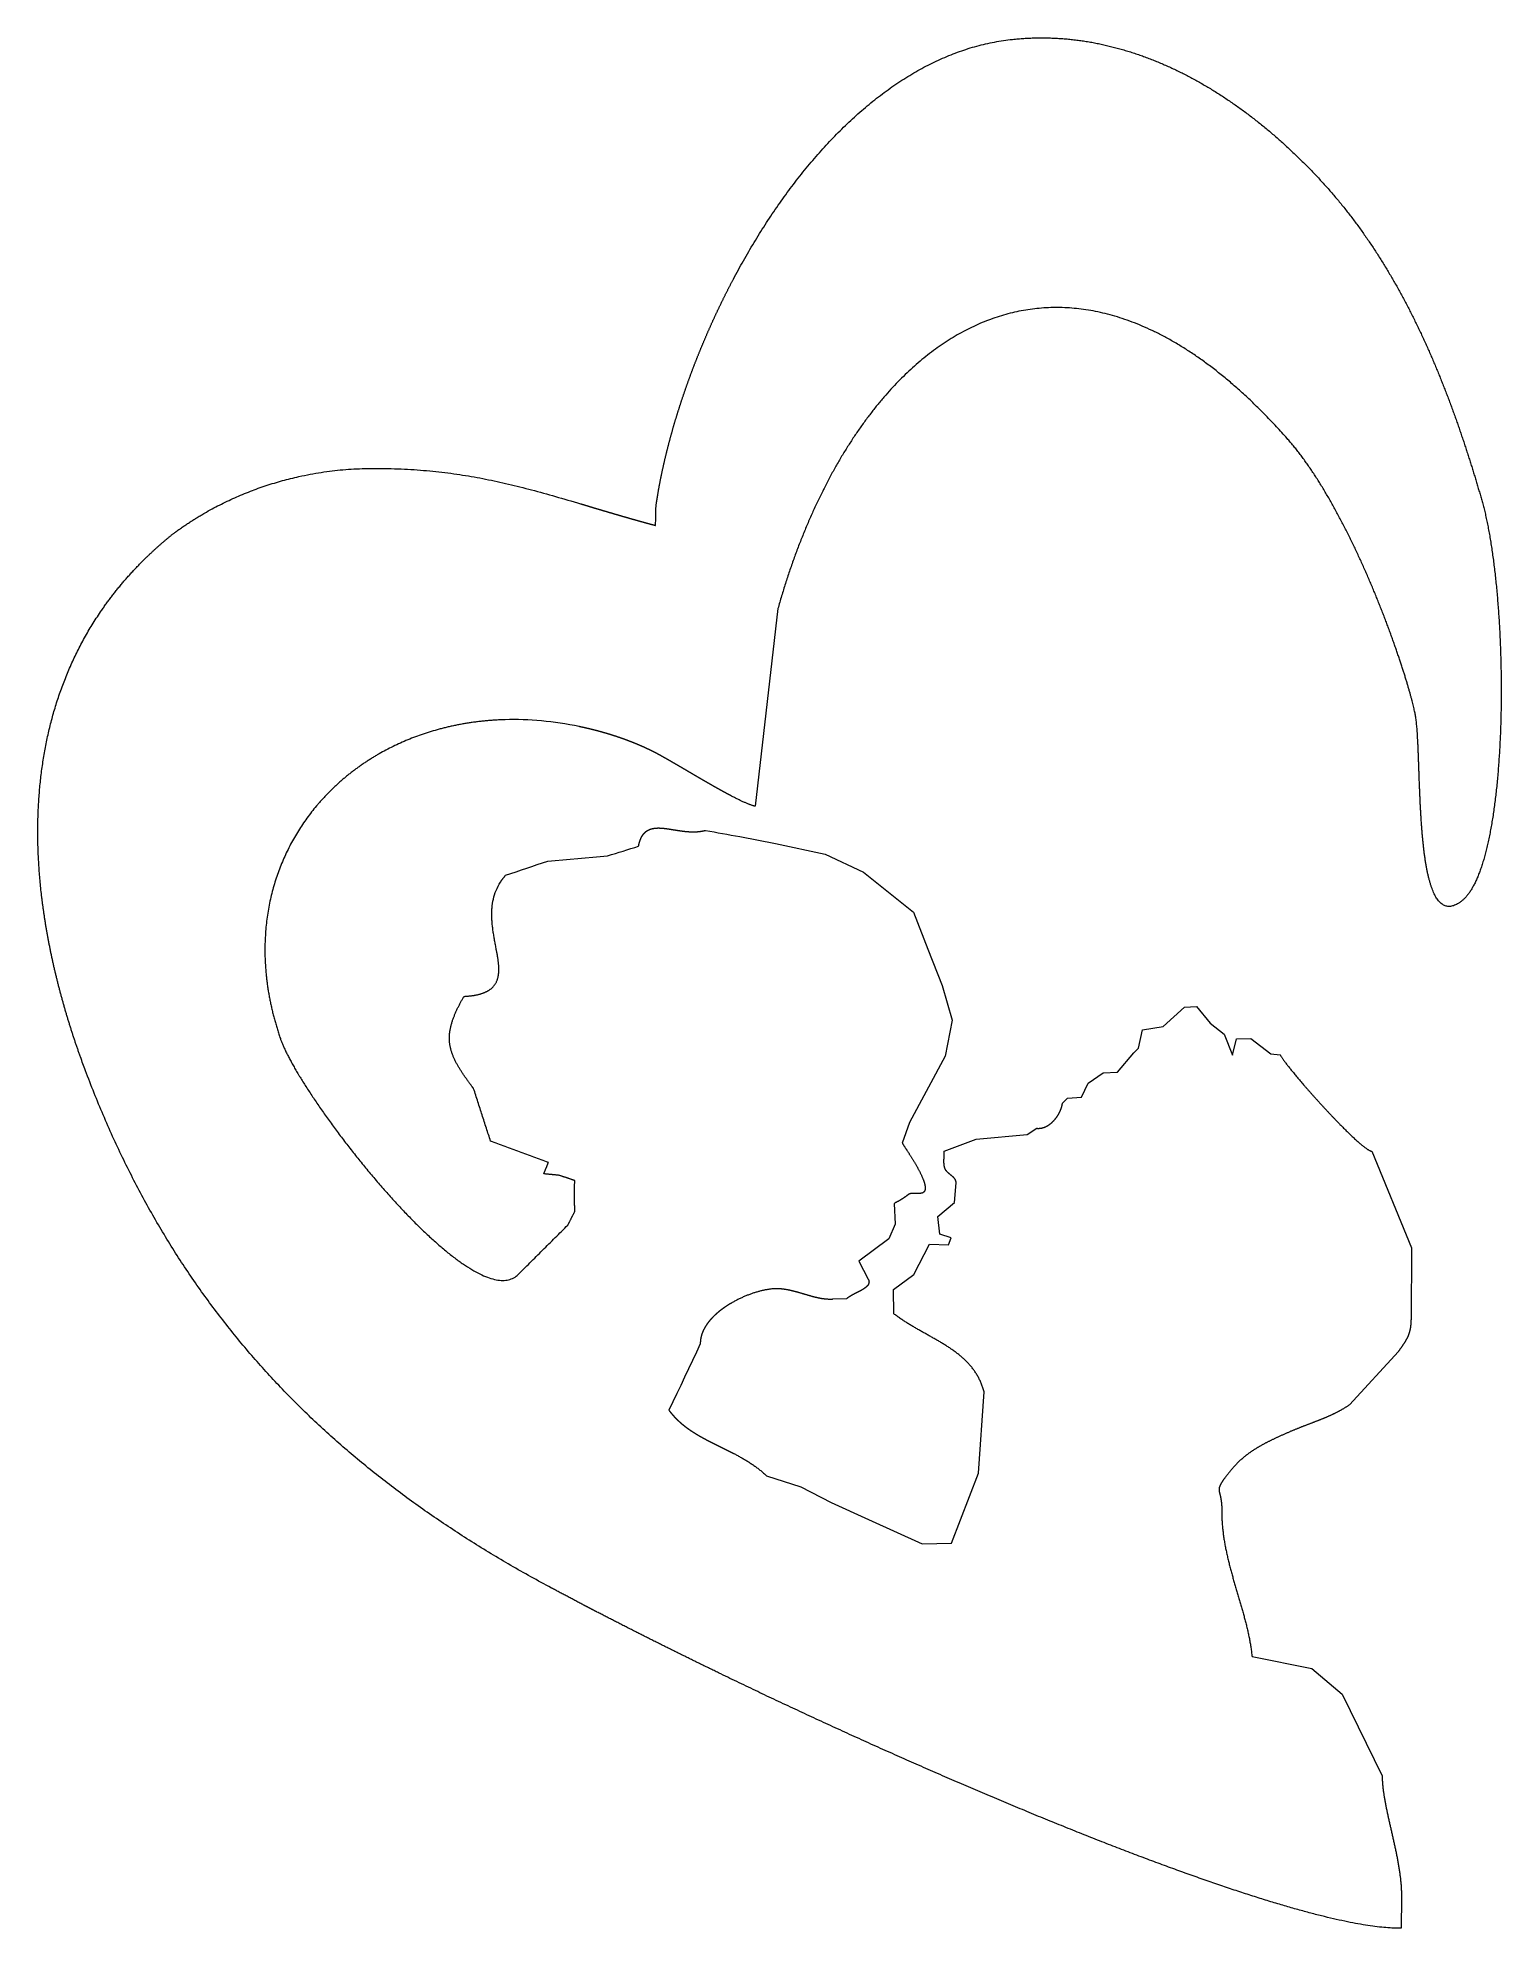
# Model space of a CAD drawing. Header units: millimetres. Extents: x -2334 to -1701, y 356 to 1174.
import ezdxf

# ---------------------------------------------------------------- set-up
doc = ezdxf.new("R2010")
doc.units = ezdxf.units.MM
doc.header["$MEASUREMENT"] = 0
doc.layers.add('Camada 1', color=7, linetype='Continuous')

msp = doc.modelspace()

# ---------------------------------------------------------------- linework, layer by layer
at = {"layer": 'Camada 1', "color": 7, "lineweight": 9}
msp.add_open_spline([(-2066.5098, 971.0925), (-2066.5098, 971.0925), (-2066.5344, 970.0413), (-2066.5344, 970.0413), (-2066.5344, 970.0413), (-2066.5344, 970.0413), (-2066.559, 968.9902), (-2066.559, 968.9902), (-2066.559, 968.9902), (-2066.559, 968.9902), (-2066.5836, 967.939), (-2066.5836, 967.939), (-2066.5836, 967.939), (-2066.5836, 967.939), (-2066.6083, 966.888), (-2066.6083, 966.888), (-2066.6083, 966.888), (-2066.6083, 966.888), (-2066.6329, 965.8369), (-2066.6329, 965.8369), (-2066.6329, 965.8369), (-2066.6329, 965.8369), (-2066.6575, 964.7858), (-2066.6575, 964.7858), (-2066.6575, 964.7858), (-2066.6575, 964.7858), (-2066.6821, 963.7347), (-2066.6821, 963.7347), (-2066.6821, 963.7347), (-2066.6821, 963.7347), (-2066.7068, 962.6836), (-2066.7068, 962.6836), (-2066.7068, 962.6836), (-2066.7934, 962.7068), (-2066.8799, 962.7302), (-2066.9663, 962.7534), (-2066.9663, 962.7534), (-2067.0526, 962.7767), (-2067.1391, 962.8), (-2067.2254, 962.8232), (-2067.2254, 962.8232), (-2067.3117, 962.8464), (-2067.3979, 962.8698), (-2067.4841, 962.893), (-2067.4841, 962.893), (-2067.5704, 962.9163), (-2067.6565, 962.9397), (-2067.7424, 962.9628), (-2067.7424, 962.9628), (-2067.8284, 962.986), (-2067.9145, 963.0094), (-2068.0003, 963.0325), (-2068.0003, 963.0325), (-2068.0862, 963.0558), (-2068.1722, 963.0791), (-2068.2579, 963.1024), (-2068.2579, 963.1024), (-2068.3437, 963.1256), (-2068.4294, 963.1489), (-2068.5151, 963.1722), (-2068.5151, 963.1722), (-2068.6008, 963.1955), (-2068.6866, 963.2188), (-2068.7719, 963.242), (-2068.7719, 963.242), (-2068.8574, 963.2651), (-2068.9429, 963.2884), (-2069.0284, 963.3117), (-2069.0284, 963.3117), (-2069.1138, 963.3349), (-2069.1991, 963.3584), (-2069.2843, 963.3815), (-2069.2843, 963.3815), (-2069.3696, 963.4048), (-2069.455, 963.4282), (-2069.5401, 963.4514), (-2069.5401, 963.4514), (-2069.6252, 963.4746), (-2069.7104, 963.498), (-2069.7955, 963.5213), (-2069.7955, 963.5213), (-2069.8805, 963.5445), (-2069.9654, 963.5679), (-2070.0504, 963.5911), (-2070.0504, 963.5911), (-2070.1352, 963.6144), (-2070.2202, 963.6378), (-2070.305, 963.661), (-2070.305, 963.661), (-2070.3897, 963.6844), (-2070.4746, 963.7076), (-2070.5592, 963.7309), (-2070.5592, 963.7309), (-2070.6439, 963.7541), (-2070.7286, 963.7775), (-2070.813, 963.8007), (-2070.813, 963.8007), (-2070.8976, 963.824), (-2070.9821, 963.8473), (-2071.0665, 963.8706), (-2071.0665, 963.8706), (-2071.1508, 963.8938), (-2071.2353, 963.9172), (-2071.3196, 963.9404), (-2071.3196, 963.9404), (-2071.4038, 963.9638), (-2071.4882, 963.987), (-2071.5723, 964.0103), (-2071.5723, 964.0103), (-2071.6566, 964.0335), (-2071.7408, 964.0569), (-2071.8248, 964.0801), (-2071.8248, 964.0801), (-2071.9089, 964.1034), (-2071.9931, 964.1267), (-2072.0769, 964.15), (-2072.0769, 964.15), (-2072.1608, 964.1732), (-2072.2447, 964.1967), (-2072.3285, 964.2199), (-2072.3285, 964.2199), (-2072.4124, 964.2432), (-2072.4962, 964.2666), (-2072.5799, 964.2899), (-2072.5799, 964.2899), (-2072.6635, 964.3131), (-2072.7475, 964.3365), (-2072.8309, 964.3597), (-2072.8309, 964.3597), (-2072.9144, 964.383), (-2072.9981, 964.4063), (-2073.0815, 964.4295), (-2073.0815, 964.4295), (-2073.165, 964.4528), (-2073.2486, 964.4762), (-2073.3318, 964.4995), (-2073.3318, 964.4995), (-2073.4151, 964.5227), (-2073.4986, 964.5462), (-2073.5818, 964.5694), (-2073.5818, 964.5694), (-2073.665, 964.5927), (-2073.7484, 964.616), (-2073.8315, 964.6392), (-2073.8315, 964.6392), (-2073.9146, 964.6625), (-2073.9978, 964.6858), (-2074.0807, 964.7091), (-2074.0807, 964.7091), (-2074.1638, 964.7323), (-2074.2468, 964.7557), (-2074.3296, 964.779), (-2074.3296, 964.779), (-2074.4124, 964.8022), (-2074.4953, 964.8256), (-2074.5783, 964.8488), (-2074.5783, 964.8488), (-2074.661, 964.872), (-2074.7439, 964.8955), (-2074.8265, 964.9186), (-2074.8265, 964.9186), (-2074.9092, 964.9419), (-2074.9918, 964.9652), (-2075.0744, 964.9884), (-2075.0744, 964.9884), (-2075.1569, 965.0117), (-2075.2396, 965.0351), (-2075.3221, 965.0582), (-2075.3221, 965.0582), (-2075.4045, 965.0815), (-2075.4869, 965.1047), (-2075.5693, 965.1281), (-2075.5693, 965.1281), (-2075.6518, 965.1514), (-2075.734, 965.1747), (-2075.8162, 965.1979), (-2075.8162, 965.1979), (-2075.8984, 965.2211), (-2075.9808, 965.2443), (-2076.0629, 965.2677), (-2076.0629, 965.2677), (-2076.145, 965.2909), (-2076.2272, 965.3142), (-2076.3091, 965.3375), (-2076.3091, 965.3375), (-2076.3912, 965.3607), (-2076.4732, 965.384), (-2076.5551, 965.4073), (-2076.5551, 965.4073), (-2076.637, 965.4306), (-2076.7191, 965.4539), (-2076.8008, 965.4771), (-2076.8008, 965.4771), (-2076.8825, 965.5003), (-2076.9643, 965.5235), (-2077.046, 965.5468), (-2077.046, 965.5468), (-2077.1277, 965.57), (-2077.2095, 965.5933), (-2077.291, 965.6165), (-2077.291, 965.6165), (-2077.3726, 965.6397), (-2077.4542, 965.6631), (-2077.5357, 965.6863), (-2077.5357, 965.6863), (-2077.6171, 965.7096), (-2077.6987, 965.7329), (-2077.7801, 965.756), (-2077.7801, 965.756), (-2077.8614, 965.7793), (-2077.9429, 965.8025), (-2078.0241, 965.8257), (-2078.0241, 965.8257), (-2078.1055, 965.8489), (-2078.1868, 965.8723), (-2078.2679, 965.8955), (-2078.2679, 965.8955), (-2078.3491, 965.9186), (-2078.4303, 965.9419), (-2078.5114, 965.9652), (-2078.5114, 965.9652), (-2078.5924, 965.9884), (-2078.6735, 966.0117), (-2078.7544, 966.0349), (-2078.7544, 966.0349), (-2078.8355, 966.0582), (-2078.9163, 966.0814), (-2078.9972, 966.1046), (-2078.9972, 966.1046), (-2079.0781, 966.1278), (-2079.159, 966.1512), (-2079.2397, 966.1743), (-2079.2397, 966.1743), (-2079.3204, 966.1975), (-2079.4012, 966.2208), (-2079.4819, 966.244), (-2079.4819, 966.244), (-2079.5626, 966.2672), (-2079.6434, 966.2904), (-2079.7238, 966.3135), (-2079.7238, 966.3135), (-2079.8043, 966.3367), (-2079.885, 966.36), (-2079.9654, 966.3831), (-2079.9654, 966.3831), (-2080.0458, 966.4063), (-2080.1264, 966.4296), (-2080.2068, 966.4528), (-2080.2068, 966.4528), (-2080.2871, 966.476), (-2080.3675, 966.4992), (-2080.4477, 966.5223), (-2080.4477, 966.5223), (-2080.5281, 966.5454), (-2080.6085, 966.5688), (-2080.6885, 966.5919), (-2080.6885, 966.5919), (-2080.7686, 966.615), (-2080.8489, 966.6382), (-2080.9289, 966.6613), (-2080.9289, 966.6613), (-2081.0089, 966.6846), (-2081.0891, 966.7079), (-2081.169, 966.7309), (-2081.169, 966.7309), (-2081.249, 966.754), (-2081.3289, 966.7773), (-2081.4088, 966.8004), (-2081.4088, 966.8004), (-2081.4886, 966.8236), (-2081.5688, 966.8468), (-2081.6484, 966.8699), (-2081.6484, 966.8699), (-2081.7281, 966.893), (-2081.8079, 966.9161), (-2081.8877, 966.9393), (-2081.8877, 966.9393), (-2081.9674, 966.9626), (-2082.047, 966.9857), (-2082.1266, 967.0088), (-2082.1266, 967.0088), (-2082.2063, 967.0319), (-2082.2859, 967.0551), (-2082.3653, 967.0781), (-2082.3653, 967.0781), (-2082.4447, 967.1012), (-2082.5245, 967.1245), (-2082.6037, 967.1475), (-2082.6037, 967.1475), (-2082.683, 967.1705), (-2082.7624, 967.1937), (-2082.8417, 967.2168), (-2082.8417, 967.2168), (-2082.9211, 967.2399), (-2083.0004, 967.2631), (-2083.0795, 967.2861), (-2083.0795, 967.2861), (-2083.1587, 967.3092), (-2083.2381, 967.3324), (-2083.3172, 967.3554), (-2083.3172, 967.3554), (-2083.3963, 967.3784), (-2083.4755, 967.4016), (-2083.5545, 967.4246), (-2083.5545, 967.4246), (-2083.6335, 967.4476), (-2083.7125, 967.4708), (-2083.7914, 967.4938), (-2083.7914, 967.4938), (-2083.8704, 967.5168), (-2083.9495, 967.5401), (-2084.0283, 967.5631), (-2084.0283, 967.5631), (-2084.1071, 967.5861), (-2084.186, 967.6093), (-2084.2648, 967.6323), (-2084.2648, 967.6323), (-2084.3435, 967.6553), (-2084.4224, 967.6784), (-2084.501, 967.7014), (-2084.501, 967.7014), (-2084.5796, 967.7244), (-2084.6583, 967.7475), (-2084.7369, 967.7705), (-2084.7369, 967.7705), (-2084.8154, 967.7935), (-2084.8941, 967.8166), (-2084.9726, 967.8397), (-2084.9726, 967.8397), (-2085.0511, 967.8628), (-2085.1297, 967.8858), (-2085.2081, 967.9088), (-2085.2081, 967.9088), (-2085.2865, 967.9317), (-2085.365, 967.9549), (-2085.4433, 967.9778), (-2085.4433, 967.9778), (-2085.5215, 968.0008), (-2085.5999, 968.0238), (-2085.6781, 968.0468), (-2085.6781, 968.0468), (-2085.7564, 968.0697), (-2085.8347, 968.0928), (-2085.9128, 968.1158), (-2085.9128, 968.1158), (-2085.991, 968.1388), (-2086.0692, 968.1618), (-2086.1473, 968.1848), (-2086.1473, 968.1848), (-2086.2254, 968.2078), (-2086.3035, 968.2308), (-2086.3814, 968.2537), (-2086.3814, 968.2537), (-2086.4594, 968.2766), (-2086.5374, 968.2996), (-2086.6152, 968.3225), (-2086.6152, 968.3225), (-2086.6932, 968.3454), (-2086.7711, 968.3685), (-2086.8488, 968.3914), (-2086.8488, 968.3914), (-2086.9265, 968.4144), (-2087.0044, 968.4374), (-2087.0822, 968.4603), (-2087.0822, 968.4603), (-2087.1598, 968.4832), (-2087.2377, 968.5062), (-2087.3154, 968.5291), (-2087.3154, 968.5291), (-2087.3931, 968.552), (-2087.4708, 968.5749), (-2087.5482, 968.5978), (-2087.5482, 968.5978), (-2087.6259, 968.6207), (-2087.7035, 968.6438), (-2087.7809, 968.6666), (-2087.7809, 968.6666), (-2087.8584, 968.6894), (-2087.936, 968.7124), (-2088.0134, 968.7352), (-2088.0134, 968.7352), (-2088.0909, 968.7581), (-2088.1683, 968.7811), (-2088.2456, 968.8039), (-2088.2456, 968.8039), (-2088.3228, 968.8268), (-2088.4002, 968.8497), (-2088.4774, 968.8725), (-2088.4774, 968.8725), (-2088.5547, 968.8954), (-2088.6321, 968.9183), (-2088.7092, 968.9411), (-2088.7092, 968.9411), (-2088.7864, 968.964), (-2088.8636, 968.9868), (-2088.9407, 969.0097), (-2088.9407, 969.0097), (-2089.0178, 969.0326), (-2089.095, 969.0554), (-2089.172, 969.0782), (-2089.172, 969.0782), (-2089.249, 969.101), (-2089.3261, 969.1238), (-2089.403, 969.1466), (-2089.403, 969.1466), (-2089.48, 969.1694), (-2089.5569, 969.1923), (-2089.6337, 969.215), (-2089.6337, 969.215), (-2089.7107, 969.2377), (-2089.7875, 969.2606), (-2089.8643, 969.2834), (-2089.8643, 969.2834), (-2089.9411, 969.3062), (-2090.018, 969.3291), (-2090.0946, 969.3517), (-2090.0946, 969.3517), (-2090.1712, 969.3744), (-2090.248, 969.3972), (-2090.3246, 969.4199), (-2090.3246, 969.4199), (-2090.4012, 969.4427), (-2090.478, 969.4655), (-2090.5545, 969.4882), (-2090.5545, 969.4882), (-2090.631, 969.5108), (-2090.7076, 969.5337), (-2090.7841, 969.5564), (-2090.7841, 969.5564), (-2090.8606, 969.5791), (-2090.9372, 969.602), (-2091.0136, 969.6246), (-2091.0136, 969.6246), (-2091.0901, 969.6473), (-2091.1666, 969.67), (-2091.2429, 969.6927), (-2091.2429, 969.6927), (-2091.3192, 969.7153), (-2091.3958, 969.7381), (-2091.4719, 969.7607), (-2091.4719, 969.7607), (-2091.5481, 969.7833), (-2091.6244, 969.8061), (-2091.7007, 969.8288), (-2091.7007, 969.8288), (-2091.7769, 969.8515), (-2091.8532, 969.8742), (-2091.9293, 969.8968), (-2091.9293, 969.8968), (-2092.0054, 969.9194), (-2092.0816, 969.942), (-2092.1575, 969.9646), (-2092.1575, 969.9646), (-2092.2337, 969.9872), (-2092.3098, 970.0101), (-2092.3857, 970.0326), (-2092.3857, 970.0326), (-2092.4616, 970.0552), (-2092.5377, 970.0778), (-2092.6137, 970.1004), (-2092.6137, 970.1004), (-2092.6897, 970.1229), (-2092.7658, 970.1457), (-2092.8416, 970.1682), (-2092.8416, 970.1682), (-2092.9174, 970.1907), (-2092.9932, 970.2133), (-2093.0691, 970.2359), (-2093.0691, 970.2359), (-2093.1449, 970.2585), (-2093.2207, 970.2811), (-2093.2965, 970.3036), (-2093.2965, 970.3036), (-2093.3722, 970.3262), (-2093.4478, 970.3488), (-2093.5235, 970.3713), (-2093.5235, 970.3713), (-2093.5992, 970.3938), (-2093.675, 970.4163), (-2093.7505, 970.4388), (-2093.7505, 970.4388), (-2093.8262, 970.4613), (-2093.9018, 970.4838), (-2093.9772, 970.5063), (-2093.9772, 970.5063), (-2094.0528, 970.5288), (-2094.1284, 970.5513), (-2094.2038, 970.5738), (-2094.2038, 970.5738), (-2094.2793, 970.5962), (-2094.3549, 970.6188), (-2094.4302, 970.6412), (-2094.4302, 970.6412), (-2094.5056, 970.6637), (-2094.581, 970.6862), (-2094.6564, 970.7086), (-2094.6564, 970.7086), (-2094.7317, 970.7311), (-2094.8071, 970.7535), (-2094.8824, 970.776), (-2094.8824, 970.776), (-2094.9576, 970.7983), (-2095.033, 970.8209), (-2095.1081, 970.8432), (-2095.1081, 970.8432), (-2095.1833, 970.8656), (-2095.2585, 970.888), (-2095.3337, 970.9104), (-2095.3337, 970.9104), (-2095.409, 970.9327), (-2095.4842, 970.9553), (-2095.5592, 970.9776), (-2095.5592, 970.9776), (-2095.6343, 970.9999), (-2095.7094, 971.0224), (-2095.7844, 971.0446), (-2095.7844, 971.0446), (-2095.8594, 971.067), (-2095.9346, 971.0895), (-2096.0096, 971.1118), (-2096.0096, 971.1118), (-2096.0844, 971.1341), (-2096.1595, 971.1565), (-2096.2344, 971.1788), (-2096.2344, 971.1788), (-2096.3092, 971.2011), (-2096.3844, 971.2235), (-2096.4591, 971.2457), (-2096.4591, 971.2457), (-2096.534, 971.268), (-2096.6089, 971.2903), (-2096.6837, 971.3126), (-2096.6837, 971.3126), (-2096.7585, 971.3349), (-2096.8332, 971.3573), (-2096.908, 971.3795), (-2096.908, 971.3795), (-2096.9826, 971.4017), (-2097.0574, 971.4241), (-2097.1321, 971.4462), (-2097.1321, 971.4462), (-2097.2067, 971.4685), (-2097.2816, 971.4908), (-2097.3561, 971.513), (-2097.3561, 971.513), (-2097.4308, 971.5351), (-2097.5054, 971.5574), (-2097.5799, 971.5796), (-2097.5799, 971.5796), (-2097.6545, 971.6019), (-2097.7291, 971.624), (-2097.8036, 971.6462), (-2097.8036, 971.6462), (-2097.8782, 971.6684), (-2097.9528, 971.6906), (-2098.0272, 971.7127), (-2098.0272, 971.7127), (-2098.1017, 971.7348), (-2098.1762, 971.7571), (-2098.2504, 971.7792), (-2098.2504, 971.7792), (-2098.3248, 971.8012), (-2098.3993, 971.8234), (-2098.4736, 971.8455), (-2098.4736, 971.8455), (-2098.5479, 971.8676), (-2098.6223, 971.8898), (-2098.6966, 971.9119), (-2098.6966, 971.9119), (-2098.7708, 971.934), (-2098.8452, 971.9562), (-2098.9194, 971.9782), (-2098.9194, 971.9782), (-2098.9936, 972.0003), (-2099.068, 972.0225), (-2099.1421, 972.0445), (-2099.1421, 972.0445), (-2102.8734, 973.1537), (-2106.4821, 974.2126), (-2110.0023, 975.2181), (-2110.0023, 975.2181), (-2113.5224, 976.2235), (-2116.9541, 977.1756), (-2120.3312, 978.0705), (-2120.3312, 978.0705), (-2123.7083, 978.9654), (-2127.0311, 979.8037), (-2130.3335, 980.5816), (-2130.3335, 980.5816), (-2133.6359, 981.3595), (-2136.9184, 982.0772), (-2140.2141, 982.7313), (-2140.2141, 982.7313), (-2143.5101, 983.3855), (-2146.8199, 983.9761), (-2150.1776, 984.4999), (-2150.1776, 984.4999), (-2153.5352, 985.0237), (-2156.9408, 985.4808), (-2160.4285, 985.8675), (-2160.4285, 985.8675), (-2163.9161, 986.2543), (-2167.4859, 986.571), (-2171.1717, 986.8141), (-2171.1717, 986.8141), (-2174.8576, 987.0572), (-2178.6598, 987.227), (-2182.612, 987.3196), (-2182.612, 987.3196), (-2184.2933, 987.3591), (-2185.9485, 987.3797), (-2187.5833, 987.38), (-2187.5833, 987.38), (-2189.218, 987.3803), (-2190.8325, 987.36), (-2192.4326, 987.3179), (-2192.4326, 987.3179), (-2194.0327, 987.2756), (-2195.6186, 987.2113), (-2197.196, 987.1234), (-2197.196, 987.1234), (-2198.7736, 987.0355), (-2200.343, 986.9238), (-2201.9099, 986.7869), (-2201.9099, 986.7869), (-2203.4768, 986.6499), (-2205.0416, 986.4877), (-2206.61, 986.2985), (-2206.61, 986.2985), (-2208.1784, 986.1094), (-2209.7507, 985.893), (-2211.3326, 985.6484), (-2211.3326, 985.6484), (-2212.9147, 985.4038), (-2214.5064, 985.1304), (-2216.1141, 984.8268), (-2216.1141, 984.8268), (-2217.7216, 984.5233), (-2219.3453, 984.1895), (-2220.9904, 983.8241), (-2220.9904, 983.8241), (-2223.3712, 983.2953), (-2225.7387, 982.7069), (-2228.0897, 982.0598), (-2228.0897, 982.0598), (-2230.4407, 981.4128), (-2232.7754, 980.7068), (-2235.0905, 979.9431), (-2235.0905, 979.9431), (-2237.4058, 979.1795), (-2239.7016, 978.3576), (-2241.9751, 977.4786), (-2241.9751, 977.4786), (-2244.2486, 976.5996), (-2246.4999, 975.6632), (-2248.7255, 974.6704), (-2248.7255, 974.6704), (-2250.9512, 973.6777), (-2253.1517, 972.6283), (-2255.3237, 971.5231), (-2255.3237, 971.5231), (-2257.4957, 970.4181), (-2259.6394, 969.257), (-2261.7517, 968.0409), (-2261.7517, 968.0409), (-2262.2798, 967.7369), (-2262.806, 967.4293), (-2263.3301, 967.1185), (-2263.3301, 967.1185), (-2263.8541, 966.8076), (-2264.3764, 966.4933), (-2264.8964, 966.1756), (-2264.8964, 966.1756), (-2265.4165, 965.8579), (-2265.9346, 965.5367), (-2266.4505, 965.2122), (-2266.4505, 965.2122), (-2266.9664, 964.8876), (-2267.4802, 964.5595), (-2267.9918, 964.2282), (-2267.9918, 964.2282), (-2268.5034, 963.8969), (-2269.013, 963.5622), (-2269.5203, 963.224), (-2269.5203, 963.224), (-2270.0276, 962.8858), (-2270.5329, 962.5442), (-2271.0356, 962.1993), (-2271.0356, 962.1993), (-2271.5384, 961.8544), (-2272.0392, 961.5061), (-2272.5375, 961.1545), (-2272.5375, 961.1545), (-2273.036, 960.8028), (-2273.5321, 960.4476), (-2274.0258, 960.0894), (-2274.0258, 960.0894), (-2274.1532, 959.9969), (-2274.2821, 959.9025), (-2274.4122, 959.8061), (-2274.4122, 959.8061), (-2274.5423, 959.7097), (-2274.6739, 959.6114), (-2274.8065, 959.5114), (-2274.8065, 959.5114), (-2274.9392, 959.4115), (-2275.0731, 959.3096), (-2275.208, 959.2061), (-2275.208, 959.2061), (-2275.3429, 959.1027), (-2275.4791, 958.9974), (-2275.6159, 958.8908), (-2275.6159, 958.8908), (-2275.7528, 958.7841), (-2275.8909, 958.6758), (-2276.0297, 958.566), (-2276.0297, 958.566), (-2276.1686, 958.4563), (-2276.3085, 958.3451), (-2276.449, 958.2326), (-2276.449, 958.2326), (-2276.5896, 958.12), (-2276.7309, 958.0062), (-2276.8729, 957.8911), (-2276.8729, 957.8911), (-2277.015, 957.776), (-2277.1578, 957.6596), (-2277.301, 957.5422), (-2277.301, 957.5422), (-2277.4444, 957.4248), (-2277.5884, 957.3062), (-2277.7327, 957.1866), (-2277.7327, 957.1866), (-2277.877, 957.067), (-2278.022, 956.9463), (-2278.1671, 956.8248), (-2278.1671, 956.8248), (-2278.3123, 956.7033), (-2278.458, 956.5807), (-2278.6039, 956.4574), (-2278.6039, 956.4574), (-2278.7497, 956.3341), (-2278.8961, 956.21), (-2279.0423, 956.0852), (-2279.0423, 956.0852), (-2279.1887, 955.9604), (-2279.3354, 955.8349), (-2279.4819, 955.7089), (-2279.4819, 955.7089), (-2279.6284, 955.5828), (-2279.7752, 955.4559), (-2279.9218, 955.3289), (-2279.9218, 955.3289), (-2280.0684, 955.2018), (-2280.2151, 955.074), (-2280.3616, 954.9459), (-2280.3616, 954.9459), (-2280.5081, 954.818), (-2280.6545, 954.6894), (-2280.8005, 954.5608), (-2280.8005, 954.5608), (-2280.9465, 954.4321), (-2281.0925, 954.3032), (-2281.238, 954.1741), (-2281.238, 954.1741), (-2281.3835, 954.045), (-2281.529, 953.9156), (-2281.6737, 953.7863), (-2281.6737, 953.7863), (-2281.8185, 953.657), (-2281.9629, 953.5276), (-2282.1067, 953.3983), (-2282.1067, 953.3983), (-2282.2506, 953.2689), (-2282.394, 953.1396), (-2282.5366, 953.0105), (-2282.5366, 953.0105), (-2282.6792, 952.8813), (-2282.8213, 952.7523), (-2282.9624, 952.6237), (-2282.9624, 952.6237), (-2283.1037, 952.4951), (-2283.2443, 952.3665), (-2283.384, 952.2385), (-2283.384, 952.2385), (-2283.5237, 952.1103), (-2283.6626, 951.9826), (-2283.8005, 951.8554), (-2283.8005, 951.8554), (-2283.9384, 951.7282), (-2284.0755, 951.6013), (-2284.2113, 951.4752), (-2284.2113, 951.4752), (-2284.3472, 951.3491), (-2284.4821, 951.2235), (-2284.6159, 951.0986), (-2284.6159, 951.0986), (-2284.7496, 950.9738), (-2284.8823, 950.8495), (-2285.0135, 950.7262), (-2285.0135, 950.7262), (-2285.1448, 950.6028), (-2285.2749, 950.4802), (-2285.4037, 950.3585), (-2285.4037, 950.3585), (-2285.5324, 950.2368), (-2285.6599, 950.1161), (-2285.7858, 949.9963), (-2285.7858, 949.9963), (-2285.9117, 949.8766), (-2286.0362, 949.7577), (-2286.1592, 949.6402), (-2286.1592, 949.6402), (-2286.282, 949.5226), (-2286.4036, 949.4061), (-2286.5232, 949.2909), (-2286.5232, 949.2909), (-2286.6428, 949.1757), (-2286.7609, 949.0617), (-2286.8773, 948.949), (-2286.8773, 948.949), (-2286.9937, 948.8363), (-2287.1082, 948.725), (-2287.2208, 948.6151), (-2287.2208, 948.6151), (-2287.4485, 948.3931), (-2287.6756, 948.1701), (-2287.902, 947.9468), (-2287.902, 947.9468), (-2288.1283, 947.7233), (-2288.3541, 947.4992), (-2288.5791, 947.2744), (-2288.5791, 947.2744), (-2288.804, 947.0497), (-2289.0284, 946.8242), (-2289.2519, 946.5981), (-2289.2519, 946.5981), (-2289.4755, 946.372), (-2289.6983, 946.145), (-2289.9204, 945.9177), (-2289.9204, 945.9177), (-2290.1424, 945.6903), (-2290.3639, 945.4622), (-2290.5846, 945.2334), (-2290.5846, 945.2334), (-2290.8052, 945.0048), (-2291.0252, 944.7752), (-2291.2444, 944.5453), (-2291.2444, 944.5453), (-2291.4636, 944.3151), (-2291.6822, 944.0844), (-2291.8999, 943.8531), (-2291.8999, 943.8531), (-2292.1176, 943.6218), (-2292.3348, 943.3896), (-2292.551, 943.157), (-2292.551, 943.157), (-2292.7673, 942.9244), (-2292.9829, 942.691), (-2293.1978, 942.4571), (-2293.1978, 942.4571), (-2293.4126, 942.2231), (-2293.6267, 941.9884), (-2293.84, 941.7532), (-2293.84, 941.7532), (-2294.0533, 941.518), (-2294.266, 941.2821), (-2294.4778, 941.0455), (-2294.4778, 941.0455), (-2294.6896, 940.8091), (-2294.9008, 940.5717), (-2295.1111, 940.334), (-2295.1111, 940.334), (-2295.3214, 940.0962), (-2295.531, 939.8576), (-2295.7398, 939.6185), (-2295.7398, 939.6185), (-2295.9486, 939.3794), (-2296.1568, 939.1396), (-2296.364, 938.8993), (-2296.364, 938.8993), (-2296.5713, 938.659), (-2296.7779, 938.418), (-2296.9836, 938.1763), (-2296.9836, 938.1763), (-2297.1894, 937.9347), (-2297.3943, 937.6922), (-2297.5985, 937.4495), (-2297.5985, 937.4495), (-2297.8027, 937.2066), (-2298.0062, 936.9631), (-2298.2089, 936.7189), (-2298.2089, 936.7189), (-2298.4116, 936.4748), (-2298.6134, 936.2299), (-2298.8145, 935.9846), (-2298.8145, 935.9846), (-2299.0156, 935.7392), (-2299.216, 935.4932), (-2299.4155, 935.2465), (-2299.4155, 935.2465), (-2299.615, 934.9998), (-2299.8138, 934.7524), (-2300.0117, 934.5046), (-2300.0117, 934.5046), (-2300.2096, 934.2567), (-2300.4068, 934.0082), (-2300.6032, 933.759), (-2300.6032, 933.759), (-2300.7995, 933.5099), (-2300.9951, 933.2601), (-2301.1899, 933.0097), (-2301.1899, 933.0097), (-2301.3846, 932.7594), (-2301.5786, 932.5084), (-2301.7718, 932.2568), (-2301.7718, 932.2568), (-2301.9649, 932.0052), (-2302.1573, 931.7527), (-2302.3488, 931.5), (-2302.3488, 931.5), (-2302.5404, 931.2472), (-2302.7311, 930.9938), (-2302.921, 930.7397), (-2302.921, 930.7397), (-2303.1109, 930.4858), (-2303.3, 930.2309), (-2303.4883, 929.9757), (-2303.4883, 929.9757), (-2303.6766, 929.7205), (-2303.864, 929.4645), (-2304.0507, 929.2081), (-2304.0507, 929.2081), (-2304.2373, 928.9516), (-2304.4231, 928.6943), (-2304.6081, 928.4367), (-2304.6081, 928.4367), (-2304.7931, 928.1791), (-2304.9773, 927.9209), (-2305.1606, 927.662), (-2305.1606, 927.662), (-2305.3439, 927.4032), (-2305.5265, 927.1435), (-2305.7081, 926.8835), (-2305.7081, 926.8835), (-2305.8897, 926.6235), (-2306.0707, 926.3627), (-2306.2506, 926.1014), (-2306.2506, 926.1014), (-2306.4306, 925.8402), (-2306.6098, 925.5782), (-2306.7881, 925.3158), (-2306.7881, 925.3158), (-2308.0363, 923.4783), (-2309.236, 921.6234), (-2310.3882, 919.7523), (-2310.3882, 919.7523), (-2311.5403, 917.8811), (-2312.6452, 915.9935), (-2313.7036, 914.0904), (-2313.7036, 914.0904), (-2314.7621, 912.1874), (-2315.7743, 910.2689), (-2316.7411, 908.3359), (-2316.7411, 908.3359), (-2317.7079, 906.4031), (-2318.6297, 904.4555), (-2319.507, 902.4946), (-2319.507, 902.4946), (-2320.3845, 900.5337), (-2321.2178, 898.559), (-2322.008, 896.5721), (-2322.008, 896.5721), (-2322.7981, 894.585), (-2323.5455, 892.5853), (-2324.2506, 890.5741), (-2324.2506, 890.5741), (-2324.9558, 888.5629), (-2325.6191, 886.5399), (-2326.2414, 884.5065), (-2326.2414, 884.5065), (-2326.8637, 882.4729), (-2327.4452, 880.4286), (-2327.9868, 878.3749), (-2327.9868, 878.3749), (-2328.5284, 876.321), (-2329.0303, 874.2574), (-2329.4934, 872.185), (-2329.4934, 872.185), (-2329.9565, 870.1127), (-2330.381, 868.0314), (-2330.7678, 865.9425), (-2330.7678, 865.9425), (-2331.1546, 863.8536), (-2331.5039, 861.7569), (-2331.8165, 859.6533), (-2331.8165, 859.6533), (-2332.1292, 857.5498), (-2332.4054, 855.4391), (-2332.6461, 853.3229), (-2332.6461, 853.3229), (-2332.8868, 851.2066), (-2333.0921, 849.0845), (-2333.2631, 846.9574), (-2333.2631, 846.9574), (-2333.434, 844.8303), (-2333.5708, 842.6981), (-2333.6741, 840.5621), (-2333.6741, 840.5621), (-2333.7774, 838.4261), (-2333.8476, 836.2859), (-2333.8855, 834.1429), (-2333.8855, 834.1429), (-2333.9234, 831.9999), (-2333.9294, 829.8535), (-2333.9041, 827.7055), (-2333.9041, 827.7055), (-2333.8789, 825.5573), (-2333.8225, 823.407), (-2333.7362, 821.2557), (-2333.7362, 821.2557), (-2333.6499, 819.1045), (-2333.5336, 816.9517), (-2333.3885, 814.7992), (-2333.3885, 814.7992), (-2333.2434, 812.6466), (-2333.0692, 810.4937), (-2332.8674, 808.3417), (-2332.8674, 808.3417), (-2332.6655, 806.1897), (-2332.4357, 804.0383), (-2332.1795, 801.8889), (-2332.1795, 801.8889), (-2332.1154, 801.3516), (-2332.0497, 800.8143), (-2331.9822, 800.2771), (-2331.9822, 800.2771), (-2331.9148, 799.74), (-2331.8457, 799.2029), (-2331.775, 798.6661), (-2331.775, 798.6661), (-2331.7044, 798.1292), (-2331.6319, 797.5925), (-2331.5581, 797.0559), (-2331.5581, 797.0559), (-2331.4841, 796.5193), (-2331.4084, 795.9827), (-2331.3314, 795.4466), (-2331.3314, 795.4466), (-2331.2543, 794.9104), (-2331.1755, 794.3741), (-2331.0952, 793.8383), (-2331.0952, 793.8383), (-2331.0149, 793.3025), (-2330.9327, 792.7666), (-2330.8492, 792.2312), (-2330.8492, 792.2312), (-2330.7658, 791.6957), (-2330.6806, 791.1603), (-2330.594, 790.6252), (-2330.594, 790.6252), (-2330.5073, 790.0902), (-2330.4191, 789.5551), (-2330.3295, 789.0205), (-2330.3295, 789.0205), (-2330.2398, 788.4858), (-2330.1486, 787.9513), (-2330.0558, 787.4171), (-2330.0558, 787.4171), (-2329.9631, 786.8829), (-2329.8687, 786.3488), (-2329.773, 785.8152), (-2329.773, 785.8152), (-2329.6772, 785.2815), (-2329.5798, 784.7481), (-2329.4811, 784.2149), (-2329.4811, 784.2149), (-2329.3824, 783.6818), (-2329.2821, 783.1487), (-2329.1805, 782.6162), (-2329.1805, 782.6162), (-2329.0789, 782.0836), (-2328.9758, 781.5513), (-2328.8711, 781.0193), (-2328.8711, 781.0193), (-2328.7665, 780.4873), (-2328.6603, 779.9555), (-2328.5529, 779.4241), (-2328.5529, 779.4241), (-2328.4455, 778.8927), (-2328.3365, 778.3615), (-2328.2262, 777.8308), (-2328.2262, 777.8308), (-2328.1159, 777.3), (-2328.004, 776.7696), (-2327.891, 776.2396), (-2327.891, 776.2396), (-2327.7779, 775.7096), (-2327.6633, 775.1799), (-2327.5474, 774.6505), (-2327.5474, 774.6505), (-2327.4315, 774.1211), (-2327.3142, 773.5919), (-2327.1956, 773.0634), (-2327.1956, 773.0634), (-2327.0769, 772.5348), (-2326.9568, 772.0065), (-2326.8355, 771.4787), (-2326.8355, 771.4787), (-2326.7141, 770.9509), (-2326.5913, 770.4234), (-2326.4674, 769.8963), (-2326.4674, 769.8963), (-2326.3433, 769.3693), (-2326.218, 768.8427), (-2326.0913, 768.3165), (-2326.0913, 768.3165), (-2325.9647, 767.7903), (-2325.8365, 767.2643), (-2325.7073, 766.739), (-2325.7073, 766.739), (-2325.578, 766.2137), (-2325.4474, 765.6887), (-2325.3156, 765.1643), (-2325.3156, 765.1643), (-2325.1838, 764.6398), (-2325.0506, 764.1157), (-2324.9162, 763.5922), (-2324.9162, 763.5922), (-2324.7819, 763.0686), (-2324.6462, 762.5454), (-2324.5093, 762.0229), (-2324.5093, 762.0229), (-2324.3724, 761.5003), (-2324.2343, 760.9781), (-2324.095, 760.4565), (-2324.095, 760.4565), (-2323.9556, 759.9349), (-2323.815, 759.4136), (-2323.6732, 758.8931), (-2323.6732, 758.8931), (-2323.5314, 758.3725), (-2323.3883, 757.8523), (-2323.2442, 757.3329), (-2323.2442, 757.3329), (-2323.1001, 756.8133), (-2322.9546, 756.2943), (-2322.808, 755.7758), (-2322.808, 755.7758), (-2322.6613, 755.2572), (-2322.5135, 754.7392), (-2322.3647, 754.2218), (-2322.3647, 754.2218), (-2322.2158, 753.7044), (-2322.0658, 753.1875), (-2321.9146, 752.6712), (-2321.9146, 752.6712), (-2321.7634, 752.1549), (-2321.611, 751.639), (-2321.4576, 751.124), (-2321.4576, 751.124), (-2321.3042, 750.6089), (-2321.1495, 750.0944), (-2320.9939, 749.5805), (-2320.9939, 749.5805), (-2320.8381, 749.0666), (-2320.6813, 748.553), (-2320.5234, 748.0404), (-2320.5234, 748.0404), (-2320.3656, 747.5277), (-2320.2066, 747.0155), (-2320.0466, 746.504), (-2320.0466, 746.504), (-2319.8865, 745.9924), (-2319.7252, 745.4816), (-2319.5632, 744.9715), (-2319.5632, 744.9715), (-2319.401, 744.4615), (-2319.2377, 743.9518), (-2319.0735, 743.4429), (-2319.0735, 743.4429), (-2318.9092, 742.934), (-2318.7438, 742.4257), (-2318.5775, 741.9181), (-2318.5775, 741.9181), (-2318.4112, 741.4106), (-2318.2438, 740.9036), (-2318.0755, 740.3975), (-2318.0755, 740.3975), (-2317.9072, 739.8913), (-2317.7376, 739.3857), (-2317.5674, 738.8809), (-2317.5674, 738.8809), (-2317.3971, 738.3762), (-2317.2258, 737.8721), (-2317.0534, 737.3687), (-2317.0534, 737.3687), (-2316.8811, 736.8654), (-2316.7078, 736.3625), (-2316.5337, 735.8608), (-2316.5337, 735.8608), (-2316.3595, 735.3589), (-2316.1843, 734.8576), (-2316.0081, 734.3572), (-2316.0081, 734.3572), (-2315.832, 733.8568), (-2315.6547, 733.3569), (-2315.4769, 732.8581), (-2315.4769, 732.8581), (-2314.7651, 730.8627), (-2314.0383, 728.879), (-2313.2982, 726.9088), (-2313.2982, 726.9088), (-2312.0732, 723.6482), (-2310.8211, 720.4229), (-2309.5423, 717.2322), (-2309.5423, 717.2322), (-2308.2635, 714.0416), (-2306.9576, 710.8854), (-2305.6248, 707.7635), (-2305.6248, 707.7635), (-2304.2921, 704.6415), (-2302.9322, 701.5537), (-2301.5454, 698.4994), (-2301.5454, 698.4994), (-2300.1587, 695.445), (-2298.7447, 692.4239), (-2297.3038, 689.4361), (-2297.3038, 689.4361), (-2295.8629, 686.4482), (-2294.395, 683.4932), (-2292.8999, 680.5706), (-2292.8999, 680.5706), (-2291.4047, 677.648), (-2289.8825, 674.7575), (-2288.3332, 671.8991), (-2288.3332, 671.8991), (-2286.7839, 669.0406), (-2285.2074, 666.2138), (-2283.6038, 663.4183), (-2283.6038, 663.4183), (-2282.0001, 660.6227), (-2280.3691, 657.8582), (-2278.7112, 655.1246), (-2278.7112, 655.1246), (-2277.0532, 652.3908), (-2275.3678, 649.6876), (-2273.6553, 647.0146), (-2273.6553, 647.0146), (-2271.9427, 644.3415), (-2270.2029, 641.6984), (-2268.4358, 639.0848), (-2268.4358, 639.0848), (-2266.6687, 636.4712), (-2264.8741, 633.8869), (-2263.0524, 631.3316), (-2263.0524, 631.3316), (-2261.2307, 628.7765), (-2259.3815, 626.2498), (-2257.5051, 623.7518), (-2257.5051, 623.7518), (-2255.6287, 621.2538), (-2253.7248, 618.7838), (-2251.7935, 616.3417), (-2251.7935, 616.3417), (-2249.8622, 613.8997), (-2247.9034, 611.4852), (-2245.9173, 609.098), (-2245.9173, 609.098), (-2243.9311, 606.7108), (-2241.9175, 604.3507), (-2239.8764, 602.0171), (-2239.8764, 602.0171), (-2237.8353, 599.6836), (-2235.7667, 597.3764), (-2233.6706, 595.0955), (-2233.6706, 595.0955), (-2231.5745, 592.8146), (-2229.4508, 590.5596), (-2227.2996, 588.3299), (-2227.2996, 588.3299), (-2225.1483, 586.1002), (-2222.9693, 583.896), (-2220.763, 581.7167), (-2220.763, 581.7167), (-2218.5565, 579.5374), (-2216.3225, 577.3827), (-2214.0608, 575.2524), (-2214.0608, 575.2524), (-2211.7992, 573.1221), (-2209.5096, 571.016), (-2207.1926, 568.9337), (-2207.1926, 568.9337), (-2204.8756, 566.8513), (-2202.5307, 564.7925), (-2200.1582, 562.7568), (-2200.1582, 562.7568), (-2197.7857, 560.7213), (-2195.3854, 558.7086), (-2192.9574, 556.7186), (-2192.9574, 556.7186), (-2190.5294, 554.7286), (-2188.0736, 552.761), (-2185.5899, 550.8154), (-2185.5899, 550.8154), (-2183.1065, 548.8698), (-2180.5948, 546.9461), (-2178.0557, 545.0438), (-2178.0557, 545.0438), (-2175.5165, 543.1416), (-2172.9493, 541.2606), (-2170.3544, 539.4005), (-2170.3544, 539.4005), (-2167.7594, 537.5403), (-2165.1364, 535.7007), (-2162.4857, 533.8816), (-2162.4857, 533.8816), (-2159.8349, 532.0624), (-2157.1561, 530.2633), (-2154.4494, 528.484), (-2154.4494, 528.484), (-2151.7428, 526.7046), (-2149.0079, 524.9446), (-2146.2452, 523.204), (-2146.2452, 523.204), (-2143.4826, 521.4632), (-2140.6919, 519.7414), (-2137.8731, 518.0382), (-2137.8731, 518.0382), (-2135.0544, 516.335), (-2132.2075, 514.6502), (-2129.3325, 512.9832), (-2129.3325, 512.9832), (-2126.4576, 511.3163), (-2123.5545, 509.6673), (-2120.6234, 508.0355), (-2120.6234, 508.0355), (-2117.6923, 506.4038), (-2114.7331, 504.7893), (-2111.7456, 503.1916), (-2111.7456, 503.1916), (-2111.7456, 503.1916), (-2111.3215, 502.9674), (-2111.3215, 502.9674), (-2111.3215, 502.9674), (-2111.3215, 502.9674), (-2110.8975, 502.7433), (-2110.8975, 502.7433), (-2110.8975, 502.7433), (-2110.8975, 502.7433), (-2110.4734, 502.5191), (-2110.4734, 502.5191), (-2110.4734, 502.5191), (-2110.4734, 502.5191), (-2110.0493, 502.2949), (-2110.0493, 502.2949), (-2110.0493, 502.2949), (-2110.0493, 502.2949), (-2109.6252, 502.0707), (-2109.6252, 502.0707), (-2109.6252, 502.0707), (-2109.6252, 502.0707), (-2109.2011, 501.8465), (-2109.2011, 501.8465), (-2109.2011, 501.8465), (-2109.2011, 501.8465), (-2108.777, 501.6224), (-2108.777, 501.6224), (-2108.777, 501.6224), (-2108.777, 501.6224), (-2108.353, 501.3982), (-2108.353, 501.3982), (-2108.353, 501.3982), (-2108.353, 501.3982), (-2107.9289, 501.174), (-2107.9289, 501.174), (-2107.9289, 501.174), (-2107.9289, 501.174), (-2107.5048, 500.9498), (-2107.5048, 500.9498), (-2107.5048, 500.9498), (-2107.5048, 500.9498), (-2107.0807, 500.7257), (-2107.0807, 500.7257), (-2107.0807, 500.7257), (-2107.0807, 500.7257), (-2106.6566, 500.5015), (-2106.6566, 500.5015), (-2106.6566, 500.5015), (-2106.6566, 500.5015), (-2106.2325, 500.2773), (-2106.2325, 500.2773), (-2106.2325, 500.2773), (-2106.2325, 500.2773), (-2105.8085, 500.0531), (-2105.8085, 500.0531), (-2105.8085, 500.0531), (-2105.8085, 500.0531), (-2105.3844, 499.8289), (-2105.3844, 499.8289), (-2105.3844, 499.8289), (-2105.3844, 499.8289), (-2104.9604, 499.6048), (-2104.9604, 499.6048), (-2104.9604, 499.6048), (-2104.9604, 499.6048), (-2104.5363, 499.3806), (-2104.5363, 499.3806), (-2104.5363, 499.3806), (-2104.5363, 499.3806), (-2104.1122, 499.1564), (-2104.1122, 499.1564), (-2104.1122, 499.1564), (-2104.1122, 499.1564), (-2103.6881, 498.9322), (-2103.6881, 498.9322), (-2103.6881, 498.9322), (-2103.6881, 498.9322), (-2103.2641, 498.7081), (-2103.2641, 498.7081), (-2103.2641, 498.7081), (-2103.2641, 498.7081), (-2102.84, 498.4839), (-2102.84, 498.4839), (-2102.84, 498.4839), (-2102.84, 498.4839), (-2102.4159, 498.2597), (-2102.4159, 498.2597), (-2102.4159, 498.2597), (-2102.4159, 498.2597), (-2101.9918, 498.0355), (-2101.9918, 498.0355), (-2101.9918, 498.0355), (-2101.9918, 498.0355), (-2101.5677, 497.8114), (-2101.5677, 497.8114), (-2101.5677, 497.8114), (-2101.5677, 497.8114), (-2101.1436, 497.5872), (-2101.1436, 497.5872), (-2101.1436, 497.5872), (-2101.1436, 497.5872), (-2100.7196, 497.363), (-2100.7196, 497.363), (-2100.7196, 497.363), (-2100.7196, 497.363), (-2100.2955, 497.1388), (-2100.2955, 497.1388), (-2100.2955, 497.1388), (-2100.2955, 497.1388), (-2099.8714, 496.9146), (-2099.8714, 496.9146), (-2099.8714, 496.9146), (-2099.8714, 496.9146), (-2099.4473, 496.6905), (-2099.4473, 496.6905), (-2099.4473, 496.6905), (-2099.4473, 496.6905), (-2099.0232, 496.4663), (-2099.0232, 496.4663), (-2099.0232, 496.4663), (-2099.0232, 496.4663), (-2098.5991, 496.2421), (-2098.5991, 496.2421), (-2098.5991, 496.2421), (-2098.5991, 496.2421), (-2098.1752, 496.0178), (-2098.1752, 496.0178), (-2098.1752, 496.0178), (-2098.1027, 495.98), (-2098.0304, 495.9422), (-2097.958, 495.9044), (-2097.958, 495.9044), (-2097.8856, 495.8665), (-2097.8132, 495.8286), (-2097.7408, 495.7908), (-2097.7408, 495.7908), (-2097.6683, 495.753), (-2097.5959, 495.7151), (-2097.5234, 495.6772), (-2097.5234, 495.6772), (-2097.4509, 495.6393), (-2097.3783, 495.6014), (-2097.3058, 495.5636), (-2097.3058, 495.5636), (-2097.2333, 495.5258), (-2097.1607, 495.4878), (-2097.0881, 495.4499), (-2097.0881, 495.4499), (-2097.0156, 495.4121), (-2096.9428, 495.3742), (-2096.8703, 495.3364), (-2096.8703, 495.3364), (-2096.7977, 495.2985), (-2096.725, 495.2604), (-2096.6522, 495.2226), (-2096.6522, 495.2226), (-2096.5796, 495.1847), (-2096.5067, 495.1467), (-2096.4341, 495.1089), (-2096.4341, 495.1089), (-2096.3614, 495.071), (-2096.2886, 495.0332), (-2096.2158, 494.9952), (-2096.2158, 494.9952), (-2096.143, 494.9572), (-2096.0702, 494.9192), (-2095.9974, 494.8813), (-2095.9974, 494.8813), (-2095.9246, 494.8433), (-2095.8517, 494.8054), (-2095.7788, 494.7674), (-2095.7788, 494.7674), (-2095.7059, 494.7295), (-2095.6329, 494.6914), (-2095.56, 494.6534), (-2095.56, 494.6534), (-2095.4871, 494.6155), (-2095.414, 494.5774), (-2095.3412, 494.5394), (-2095.3412, 494.5394), (-2095.2682, 494.5015), (-2095.1951, 494.4633), (-2095.122, 494.4253), (-2095.122, 494.4253), (-2095.0491, 494.3874), (-2094.976, 494.3493), (-2094.9029, 494.3113), (-2094.9029, 494.3113), (-2094.8299, 494.2734), (-2094.7567, 494.2353), (-2094.6836, 494.1974), (-2094.6836, 494.1974), (-2094.6105, 494.1594), (-2094.5374, 494.1212), (-2094.4642, 494.0833), (-2094.4642, 494.0833), (-2094.3911, 494.0453), (-2094.3176, 494.0071), (-2094.2445, 493.9692), (-2094.2445, 493.9692), (-2094.1713, 493.9312), (-2094.098, 493.893), (-2094.0247, 493.855), (-2094.0247, 493.855), (-2093.9514, 493.8169), (-2093.8781, 493.7787), (-2093.8048, 493.7408), (-2093.8048, 493.7408), (-2093.7315, 493.7027), (-2093.6581, 493.6645), (-2093.5848, 493.6265), (-2093.5848, 493.6265), (-2093.5115, 493.5884), (-2093.4378, 493.5503), (-2093.3645, 493.5123), (-2093.3645, 493.5123), (-2093.2911, 493.4742), (-2093.2176, 493.4359), (-2093.1441, 493.3979), (-2093.1441, 493.3979), (-2093.0707, 493.3598), (-2092.9971, 493.3215), (-2092.9237, 493.2836), (-2092.9237, 493.2836), (-2092.8503, 493.2455), (-2092.7767, 493.2074), (-2092.7031, 493.1692), (-2092.7031, 493.1692), (-2092.6295, 493.1311), (-2092.5558, 493.0928), (-2092.4822, 493.0547), (-2092.4822, 493.0547), (-2092.4086, 493.0166), (-2092.3349, 492.9784), (-2092.2613, 492.9402), (-2092.2613, 492.9402), (-2092.1877, 492.9022), (-2092.114, 492.8638), (-2092.0403, 492.8257), (-2092.0403, 492.8257), (-2091.7457, 492.6732), (-2091.4501, 492.5202), (-2091.1546, 492.3673), (-2091.1546, 492.3673), (-2090.859, 492.2144), (-2090.563, 492.0613), (-2090.2667, 491.9083), (-2090.2667, 491.9083), (-2089.9704, 491.7552), (-2089.6735, 491.602), (-2089.3764, 491.4487), (-2089.3764, 491.4487), (-2089.0794, 491.2955), (-2088.782, 491.142), (-2088.4841, 490.9886), (-2088.4841, 490.9886), (-2088.1863, 490.8352), (-2087.8879, 490.6815), (-2087.5894, 490.528), (-2087.5894, 490.528), (-2087.2909, 490.3744), (-2086.9919, 490.2207), (-2086.6926, 490.0669), (-2086.6926, 490.0669), (-2086.3933, 489.9131), (-2086.0936, 489.7591), (-2085.7935, 489.6052), (-2085.7935, 489.6052), (-2085.4935, 489.4511), (-2085.1932, 489.297), (-2084.8924, 489.1429), (-2084.8924, 489.1429), (-2084.5918, 488.9888), (-2084.2905, 488.8343), (-2083.9891, 488.6801), (-2083.9891, 488.6801), (-2083.6877, 488.5258), (-2083.3858, 488.3714), (-2083.0838, 488.2169), (-2083.0838, 488.2169), (-2082.7815, 488.0625), (-2082.479, 487.9077), (-2082.1762, 487.7532), (-2082.1762, 487.7532), (-2081.8734, 487.5986), (-2081.5702, 487.4437), (-2081.2667, 487.289), (-2081.2667, 487.289), (-2080.9632, 487.1341), (-2080.6591, 486.9791), (-2080.3549, 486.8242), (-2080.3549, 486.8242), (-2080.0507, 486.6693), (-2079.7461, 486.5141), (-2079.4412, 486.3591), (-2079.4412, 486.3591), (-2079.1364, 486.204), (-2078.8309, 486.0487), (-2078.5253, 485.8935), (-2078.5253, 485.8935), (-2078.2197, 485.7383), (-2077.9138, 485.5829), (-2077.6076, 485.4275), (-2077.6076, 485.4275), (-2077.3014, 485.272), (-2076.9946, 485.1165), (-2076.6879, 484.961), (-2076.6879, 484.961), (-2076.381, 484.8055), (-2076.0737, 484.6498), (-2075.7662, 484.4942), (-2075.7662, 484.4942), (-2075.4587, 484.3385), (-2075.1505, 484.1826), (-2074.8424, 484.0268), (-2074.8424, 484.0268), (-2074.5342, 483.8711), (-2074.2256, 483.7151), (-2073.9167, 483.5591), (-2073.9167, 483.5591), (-2073.6078, 483.4031), (-2073.2986, 483.2469), (-2072.9892, 483.0909), (-2072.9892, 483.0909), (-2072.6798, 482.9348), (-2072.3699, 482.7785), (-2072.0597, 482.6223), (-2072.0597, 482.6223), (-2071.7497, 482.4661), (-2071.439, 482.3096), (-2071.1283, 482.1533), (-2071.1283, 482.1533), (-2070.8176, 481.9969), (-2070.5065, 481.8405), (-2070.1951, 481.684), (-2070.1951, 481.684), (-2069.8837, 481.5275), (-2069.572, 481.3709), (-2069.26, 481.2143), (-2069.26, 481.2143), (-2068.948, 481.0577), (-2068.6357, 480.901), (-2068.3231, 480.7443), (-2068.3231, 480.7443), (-2068.0106, 480.5875), (-2067.6976, 480.4307), (-2067.3843, 480.2739), (-2067.3843, 480.2739), (-2067.0711, 480.117), (-2066.7575, 479.9601), (-2066.4438, 479.8031), (-2066.4438, 479.8031), (-2066.1299, 479.6462), (-2065.8157, 479.4891), (-2065.5014, 479.3321), (-2065.5014, 479.3321), (-2065.187, 479.175), (-2064.8723, 479.0178), (-2064.5573, 478.8607), (-2064.5573, 478.8607), (-2064.2423, 478.7034), (-2063.9269, 478.5461), (-2063.6114, 478.3889), (-2063.6114, 478.3889), (-2063.2958, 478.2316), (-2062.9799, 478.0742), (-2062.6637, 477.9167), (-2062.6637, 477.9167), (-2062.3475, 477.7593), (-2062.031, 477.6017), (-2061.7144, 477.4444), (-2061.7144, 477.4444), (-2061.3978, 477.2869), (-2061.0806, 477.1294), (-2060.7634, 476.9718), (-2060.7634, 476.9718), (-2060.4461, 476.8143), (-2060.1285, 476.6564), (-2059.8107, 476.4989), (-2059.8107, 476.4989), (-2059.493, 476.3412), (-2059.1749, 476.1834), (-2058.8565, 476.0256), (-2058.8565, 476.0256), (-2058.5382, 475.8679), (-2058.2193, 475.71), (-2057.9004, 475.5521), (-2057.9004, 475.5521), (-2057.5815, 475.3943), (-2057.2623, 475.2364), (-2056.9428, 475.0784), (-2056.9428, 475.0784), (-2056.6233, 474.9205), (-2056.3035, 474.7625), (-2055.9835, 474.6045), (-2055.9835, 474.6045), (-2055.6635, 474.4465), (-2055.3434, 474.2884), (-2055.0228, 474.1303), (-2055.0228, 474.1303), (-2054.7023, 473.9722), (-2054.3813, 473.8139), (-2054.0603, 473.6559), (-2054.0603, 473.6559), (-2053.7392, 473.4978), (-2053.4179, 473.3395), (-2053.0963, 473.1812), (-2053.0963, 473.1812), (-2052.7747, 473.0229), (-2052.4529, 472.8645), (-2052.1309, 472.7063), (-2052.1309, 472.7063), (-2051.8089, 472.5481), (-2051.4865, 472.3896), (-2051.1639, 472.2313), (-2051.1639, 472.2313), (-2050.8413, 472.0729), (-2050.5183, 471.9144), (-2050.1953, 471.756), (-2050.1953, 471.756), (-2049.8723, 471.5976), (-2049.5489, 471.4391), (-2049.2254, 471.2806), (-2049.2254, 471.2806), (-2048.9018, 471.1221), (-2048.5779, 470.9634), (-2048.2538, 470.8049), (-2048.2538, 470.8049), (-2047.9298, 470.6463), (-2047.6054, 470.4877), (-2047.281, 470.3291), (-2047.281, 470.3291), (-2046.9564, 470.1705), (-2046.6315, 470.0118), (-2046.3066, 469.8531), (-2046.3066, 469.8531), (-2045.9816, 469.6945), (-2045.6562, 469.5358), (-2045.3309, 469.3771), (-2045.3309, 469.3771), (-2045.0055, 469.2184), (-2044.6797, 469.0596), (-2044.3538, 468.9009), (-2044.3538, 468.9009), (-2044.0278, 468.7421), (-2043.7016, 468.5832), (-2043.3752, 468.4245), (-2043.3752, 468.4245), (-2043.0488, 468.2657), (-2042.7221, 468.1067), (-2042.3953, 467.9479), (-2042.3953, 467.9479), (-2042.0685, 467.7891), (-2041.7413, 467.6303), (-2041.414, 467.4713), (-2041.414, 467.4713), (-2041.0867, 467.3124), (-2040.7592, 467.1534), (-2040.4315, 466.9945), (-2040.4315, 466.9945), (-2040.1038, 466.8356), (-2039.7758, 466.6767), (-2039.4476, 466.5176), (-2039.4476, 466.5176), (-2039.1194, 466.3586), (-2038.7909, 466.1997), (-2038.4625, 466.0407), (-2038.4625, 466.0407), (-2035.8338, 464.7691), (-2033.1913, 463.4958), (-2030.5369, 462.2229), (-2030.5369, 462.2229), (-2027.8825, 460.95), (-2025.216, 459.6768), (-2022.539, 458.4042), (-2022.539, 458.4042), (-2019.8619, 457.1316), (-2017.1742, 455.8597), (-2014.4778, 454.5891), (-2014.4778, 454.5891), (-2011.7812, 453.3186), (-2009.0755, 452.0492), (-2006.3624, 450.7821), (-2006.3624, 450.7821), (-2003.6493, 449.515), (-2000.9285, 448.2499), (-1998.2018, 446.9878), (-1998.2018, 446.9878), (-1995.4751, 445.7256), (-1992.7422, 444.4662), (-1990.0051, 443.2103), (-1990.0051, 443.2103), (-1987.2678, 441.9545), (-1984.526, 440.7021), (-1981.7813, 439.4542), (-1981.7813, 439.4542), (-1979.0366, 438.2064), (-1976.2889, 436.9628), (-1973.5396, 435.7241), (-1973.5396, 435.7241), (-1970.7904, 434.4855), (-1968.0396, 433.2519), (-1965.289, 432.0243), (-1965.289, 432.0243), (-1962.5384, 430.7965), (-1959.7876, 429.5747), (-1957.0384, 428.3593), (-1957.0384, 428.3593), (-1954.2893, 427.1439), (-1951.5416, 425.935), (-1948.7972, 424.7336), (-1948.7972, 424.7336), (-1946.0526, 423.5322), (-1943.3111, 422.3378), (-1940.5741, 421.1517), (-1940.5741, 421.1517), (-1937.8373, 419.9655), (-1935.1047, 418.7872), (-1932.3785, 417.6179), (-1932.3785, 417.6179), (-1929.6521, 416.4485), (-1926.9319, 415.2878), (-1924.2192, 414.1367), (-1924.2192, 414.1367), (-1921.5065, 412.9856), (-1918.8012, 411.844), (-1916.1052, 410.7126), (-1916.1052, 410.7126), (-1913.4092, 409.5814), (-1910.7222, 408.4602), (-1908.0459, 407.3502), (-1908.0459, 407.3502), (-1905.3696, 406.2401), (-1902.7037, 405.141), (-1900.05, 404.0537), (-1900.05, 404.0537), (-1897.3963, 402.9663), (-1894.7547, 401.8906), (-1892.1268, 400.8276), (-1892.1268, 400.8276), (-1889.499, 399.7645), (-1886.8845, 398.7138), (-1884.2853, 397.6766), (-1884.2853, 397.6766), (-1881.6862, 396.6392), (-1879.1021, 395.615), (-1876.5346, 394.6049), (-1876.5346, 394.6049), (-1873.9672, 393.5948), (-1871.4162, 392.5986), (-1868.8836, 391.6171), (-1868.8836, 391.6171), (-1866.3509, 390.6357), (-1863.8364, 389.6688), (-1861.3415, 388.7176), (-1861.3415, 388.7176), (-1858.8467, 387.7663), (-1856.3713, 386.8303), (-1853.9173, 385.9107), (-1853.9173, 385.9107), (-1851.4634, 384.9911), (-1849.0304, 384.0876), (-1846.6202, 383.2012), (-1846.6202, 383.2012), (-1844.21, 382.3147), (-1841.8223, 381.4451), (-1839.459, 380.5932), (-1839.459, 380.5932), (-1837.0956, 379.7414), (-1834.7564, 378.9072), (-1832.443, 378.0915), (-1832.443, 378.0915), (-1830.1296, 377.2758), (-1827.8417, 376.4783), (-1825.5812, 375.7003), (-1825.5812, 375.7003), (-1823.3207, 374.9222), (-1821.0874, 374.1632), (-1818.8827, 373.4241), (-1818.8827, 373.4241), (-1816.678, 372.6851), (-1814.502, 371.966), (-1812.3563, 371.2676), (-1812.3563, 371.2676), (-1810.2106, 370.5692), (-1808.095, 369.8912), (-1806.0113, 369.2349), (-1806.0113, 369.2349), (-1803.9275, 368.5785), (-1801.8755, 367.9433), (-1799.8568, 367.3305), (-1799.8568, 367.3305), (-1797.8381, 366.7177), (-1795.8525, 366.127), (-1793.9018, 365.5593), (-1793.9018, 365.5593), (-1791.951, 364.9915), (-1790.0349, 364.4463), (-1788.1552, 363.9251), (-1788.1552, 363.9251), (-1786.2755, 363.4038), (-1784.4321, 362.906), (-1782.6264, 362.4327), (-1782.6264, 362.4327), (-1780.8208, 361.9594), (-1779.0526, 361.5104), (-1777.3241, 361.0867), (-1777.3241, 361.0867), (-1775.5955, 360.6629), (-1773.9062, 360.2642), (-1772.2576, 359.8914), (-1772.2576, 359.8914), (-1770.6091, 359.5185), (-1769.0012, 359.1715), (-1767.4359, 358.8512), (-1767.4359, 358.8512), (-1765.8705, 358.5309), (-1764.3472, 358.2371), (-1762.8679, 357.9707), (-1762.8679, 357.9707), (-1761.3885, 357.7043), (-1759.9529, 357.4651), (-1758.5629, 357.2542), (-1758.5629, 357.2542), (-1757.1728, 357.0432), (-1755.8279, 356.8604), (-1754.5299, 356.7064), (-1754.5299, 356.7064), (-1753.232, 356.5523), (-1751.9807, 356.4269), (-1750.7779, 356.3313), (-1750.7779, 356.3313), (-1749.5751, 356.2356), (-1748.4206, 356.1695), (-1747.3159, 356.1337), (-1747.3159, 356.1337), (-1746.2113, 356.0979), (-1745.1565, 356.0924), (-1744.1531, 356.118), (-1744.1531, 356.118), (-1744.1531, 356.118), (-1744.0516, 369.289), (-1744.0516, 369.289), (-1744.0516, 369.289), (-1744.0494, 369.5689), (-1744.0493, 369.8493), (-1744.0512, 370.13), (-1744.0512, 370.13), (-1744.053, 370.4108), (-1744.0571, 370.692), (-1744.0629, 370.9737), (-1744.0629, 370.9737), (-1744.0687, 371.2552), (-1744.0765, 371.5372), (-1744.0862, 371.8197), (-1744.0862, 371.8197), (-1744.0958, 372.102), (-1744.1074, 372.385), (-1744.1207, 372.6682), (-1744.1207, 372.6682), (-1744.134, 372.9513), (-1744.1492, 373.2349), (-1744.166, 373.5188), (-1744.166, 373.5188), (-1744.1829, 373.8026), (-1744.2017, 374.087), (-1744.2219, 374.3715), (-1744.2219, 374.3715), (-1744.2422, 374.6559), (-1744.2643, 374.9409), (-1744.2879, 375.2261), (-1744.2879, 375.2261), (-1744.3115, 375.5112), (-1744.3367, 375.7968), (-1744.3635, 376.0824), (-1744.3635, 376.0824), (-1744.3903, 376.3681), (-1744.4187, 376.6541), (-1744.4485, 376.9403), (-1744.4485, 376.9403), (-1744.4783, 377.2264), (-1744.5098, 377.513), (-1744.5424, 377.7997), (-1744.5424, 377.7997), (-1744.5752, 378.0862), (-1744.6094, 378.3732), (-1744.645, 378.6603), (-1744.645, 378.6603), (-1744.6806, 378.9474), (-1744.7176, 379.2347), (-1744.7558, 379.5221), (-1744.7558, 379.5221), (-1744.794, 379.8095), (-1744.8335, 380.0971), (-1744.8743, 380.3848), (-1744.8743, 380.3848), (-1744.9151, 380.6725), (-1744.9573, 380.9603), (-1745.0005, 381.2483), (-1745.0005, 381.2483), (-1745.0436, 381.5362), (-1745.088, 381.8244), (-1745.1336, 382.1125), (-1745.1336, 382.1125), (-1745.1791, 382.4007), (-1745.2259, 382.689), (-1745.2734, 382.9771), (-1745.2734, 382.9771), (-1745.3211, 383.2653), (-1745.3698, 383.5538), (-1745.4195, 383.8421), (-1745.4195, 383.8421), (-1745.4691, 384.1305), (-1745.52, 384.419), (-1745.5716, 384.7073), (-1745.5716, 384.7073), (-1745.6232, 384.9957), (-1745.6758, 385.2843), (-1745.7292, 385.5726), (-1745.7292, 385.5726), (-1745.7826, 385.861), (-1745.837, 386.1494), (-1745.8921, 386.4377), (-1745.8921, 386.4377), (-1745.9471, 386.7261), (-1746.003, 387.0144), (-1746.0596, 387.3025), (-1746.0596, 387.3025), (-1746.1162, 387.5908), (-1746.1737, 387.8789), (-1746.2316, 388.167), (-1746.2316, 388.167), (-1746.2897, 388.4549), (-1746.3484, 388.7431), (-1746.4077, 389.0308), (-1746.4077, 389.0308), (-1746.467, 389.3186), (-1746.527, 389.6065), (-1746.5874, 389.8939), (-1746.5874, 389.8939), (-1746.6478, 390.1814), (-1746.709, 390.4688), (-1746.7704, 390.756), (-1746.7704, 390.756), (-1746.8319, 391.0432), (-1746.8939, 391.3303), (-1746.9563, 391.6172), (-1746.9563, 391.6172), (-1747.0186, 391.9041), (-1747.0815, 392.1909), (-1747.1447, 392.4773), (-1747.1447, 392.4773), (-1747.2078, 392.7637), (-1747.2715, 393.05), (-1747.3353, 393.3359), (-1747.3353, 393.3359), (-1747.3991, 393.6219), (-1747.4633, 393.9077), (-1747.5276, 394.193), (-1747.5276, 394.193), (-1747.5919, 394.4784), (-1747.6567, 394.7636), (-1747.7214, 395.0484), (-1747.7214, 395.0484), (-1747.7861, 395.3333), (-1747.8511, 395.6178), (-1747.9161, 395.9021), (-1747.9161, 395.9021), (-1747.9811, 396.1862), (-1748.0463, 396.4701), (-1748.1114, 396.7536), (-1748.1114, 396.7536), (-1748.1765, 397.0372), (-1748.2417, 397.3203), (-1748.3069, 397.6031), (-1748.3069, 397.6031), (-1748.3722, 397.8859), (-1748.4374, 398.1683), (-1748.5024, 398.4503), (-1748.5024, 398.4503), (-1748.5675, 398.7322), (-1748.6326, 399.0139), (-1748.6974, 399.2951), (-1748.6974, 399.2951), (-1748.7622, 399.5762), (-1748.827, 399.8573), (-1748.8914, 400.1375), (-1748.8914, 400.1375), (-1748.9559, 400.4177), (-1749.0203, 400.6975), (-1749.0842, 400.9769), (-1749.0842, 400.9769), (-1749.1482, 401.2561), (-1749.2119, 401.5352), (-1749.2753, 401.8135), (-1749.2753, 401.8135), (-1749.3386, 402.0919), (-1749.4017, 402.3698), (-1749.4644, 402.6471), (-1749.4644, 402.6471), (-1749.527, 402.9243), (-1749.5894, 403.2011), (-1749.6512, 403.4773), (-1749.6512, 403.4773), (-1749.7129, 403.7535), (-1749.7743, 404.0291), (-1749.8351, 404.3042), (-1749.8351, 404.3042), (-1749.8959, 404.5792), (-1749.9562, 404.8537), (-1750.0159, 405.1276), (-1750.0159, 405.1276), (-1750.0755, 405.4014), (-1750.1346, 405.6747), (-1750.1931, 405.9474), (-1750.1931, 405.9474), (-1750.2516, 406.22), (-1750.3093, 406.4921), (-1750.3664, 406.7633), (-1750.3664, 406.7633), (-1750.4236, 407.0346), (-1750.4799, 407.3053), (-1750.5355, 407.5753), (-1750.5355, 407.5753), (-1750.591, 407.8452), (-1750.6459, 408.1145), (-1750.6999, 408.3831), (-1750.6999, 408.3831), (-1750.7539, 408.6516), (-1750.807, 408.9196), (-1750.8592, 409.1866), (-1750.8592, 409.1866), (-1750.9113, 409.4538), (-1750.9628, 409.7202), (-1751.013, 409.9857), (-1751.013, 409.9857), (-1751.0634, 410.2512), (-1751.1127, 410.5162), (-1751.161, 410.7802), (-1751.161, 410.7802), (-1751.2093, 411.0443), (-1751.2566, 411.3076), (-1751.3028, 411.57), (-1751.3028, 411.57), (-1751.349, 411.8325), (-1751.3941, 412.0941), (-1751.4381, 412.3549), (-1751.4381, 412.3549), (-1751.482, 412.6156), (-1751.5249, 412.8756), (-1751.5664, 413.1346), (-1751.5664, 413.1346), (-1751.608, 413.3936), (-1751.6484, 413.6518), (-1751.6874, 413.9091), (-1751.6874, 413.9091), (-1751.7264, 414.1663), (-1751.7643, 414.4228), (-1751.8006, 414.6783), (-1751.8006, 414.6783), (-1751.8371, 414.9337), (-1751.8721, 415.1884), (-1751.9059, 415.442), (-1751.9059, 415.442), (-1751.9395, 415.6955), (-1751.9719, 415.9483), (-1752.0026, 416.1999), (-1752.0026, 416.1999), (-1752.0334, 416.4516), (-1752.0627, 416.7023), (-1752.0905, 416.952), (-1752.0905, 416.952), (-1752.1183, 417.2018), (-1752.1446, 417.4506), (-1752.1692, 417.6982), (-1752.1692, 417.6982), (-1752.1937, 417.9458), (-1752.2168, 418.1925), (-1752.2382, 418.4382), (-1752.2382, 418.4382), (-1752.2596, 418.6839), (-1752.2794, 418.9284), (-1752.2972, 419.1719), (-1752.2972, 419.1719), (-1752.3151, 419.4153), (-1752.3315, 419.6578), (-1752.3458, 419.8991), (-1752.3458, 419.8991), (-1752.3602, 420.1404), (-1752.373, 420.3807), (-1752.3837, 420.6198), (-1752.3837, 420.6198), (-1752.3945, 420.8588), (-1752.4035, 421.097), (-1752.4105, 421.3337), (-1752.4105, 421.3337), (-1752.4176, 421.5706), (-1752.4229, 421.8062), (-1752.426, 422.0408), (-1752.426, 422.0408), (-1752.426, 422.0408), (-1769.7164, 457.299), (-1769.7164, 457.299), (-1769.7164, 457.299), (-1769.7164, 457.299), (-1782.8027, 468.3763), (-1782.8027, 468.3763), (-1782.8027, 468.3763), (-1782.8027, 468.3763), (-1808.6919, 473.5111), (-1808.6919, 473.5111), (-1808.6919, 473.5111), (-1808.7245, 473.8374), (-1808.7595, 474.1635), (-1808.7965, 474.4893), (-1808.7965, 474.4893), (-1808.8335, 474.815), (-1808.8727, 475.1408), (-1808.9138, 475.4661), (-1808.9138, 475.4661), (-1808.955, 475.7914), (-1808.9983, 476.1169), (-1809.0435, 476.4417), (-1809.0435, 476.4417), (-1809.0887, 476.7669), (-1809.1361, 477.0918), (-1809.1852, 477.4164), (-1809.1852, 477.4164), (-1809.2343, 477.741), (-1809.2854, 478.0654), (-1809.3383, 478.3898), (-1809.3383, 478.3898), (-1809.3912, 478.7141), (-1809.446, 479.0384), (-1809.5024, 479.3624), (-1809.5024, 479.3624), (-1809.5588, 479.6864), (-1809.617, 480.0105), (-1809.6769, 480.3341), (-1809.6769, 480.3341), (-1809.7368, 480.6579), (-1809.7985, 480.9815), (-1809.8616, 481.305), (-1809.8616, 481.305), (-1809.9248, 481.6285), (-1809.9896, 481.9518), (-1810.0559, 482.2751), (-1810.0559, 482.2751), (-1810.1222, 482.5984), (-1810.1901, 482.9217), (-1810.2592, 483.2446), (-1810.2592, 483.2446), (-1810.3283, 483.5677), (-1810.3991, 483.8906), (-1810.4711, 484.2135), (-1810.4711, 484.2135), (-1810.5431, 484.5362), (-1810.6166, 484.8592), (-1810.6913, 485.1819), (-1810.6913, 485.1819), (-1810.766, 485.5046), (-1810.8421, 485.8273), (-1810.9192, 486.1499), (-1810.9192, 486.1499), (-1810.9963, 486.4724), (-1811.0747, 486.795), (-1811.1543, 487.1175), (-1811.1543, 487.1175), (-1811.2338, 487.4401), (-1811.3144, 487.7626), (-1811.3961, 488.085), (-1811.3961, 488.085), (-1811.4778, 488.4075), (-1811.5605, 488.7298), (-1811.6442, 489.0522), (-1811.6442, 489.0522), (-1811.728, 489.3745), (-1811.8128, 489.6969), (-1811.8983, 490.0192), (-1811.8983, 490.0192), (-1811.9839, 490.3414), (-1812.0704, 490.664), (-1812.1576, 490.9862), (-1812.1576, 490.9862), (-1812.2449, 491.3085), (-1812.3331, 491.6309), (-1812.4219, 491.9532), (-1812.4219, 491.9532), (-1812.5107, 492.2755), (-1812.6003, 492.5981), (-1812.6905, 492.9204), (-1812.6905, 492.9204), (-1812.7808, 493.2429), (-1812.8717, 493.5653), (-1812.9631, 493.8877), (-1812.9631, 493.8877), (-1813.0546, 494.2101), (-1813.1467, 494.5327), (-1813.2392, 494.8553), (-1813.2392, 494.8553), (-1813.3319, 495.1779), (-1813.4249, 495.5005), (-1813.5184, 495.8232), (-1813.5184, 495.8232), (-1813.6119, 496.146), (-1813.7059, 496.4689), (-1813.8001, 496.7916), (-1813.8001, 496.7916), (-1813.8943, 497.1145), (-1813.9889, 497.4374), (-1814.0839, 497.7604), (-1814.0839, 497.7604), (-1814.1788, 498.0835), (-1814.274, 498.4066), (-1814.3693, 498.7298), (-1814.3693, 498.7298), (-1814.4646, 499.053), (-1814.5601, 499.3764), (-1814.6558, 499.6998), (-1814.6558, 499.6998), (-1814.7515, 500.0233), (-1814.8474, 500.3468), (-1814.9431, 500.6705), (-1814.9431, 500.6705), (-1815.039, 500.9941), (-1815.1349, 501.3179), (-1815.2306, 501.6419), (-1815.2306, 501.6419), (-1815.3264, 501.9658), (-1815.4222, 502.2901), (-1815.5178, 502.6143), (-1815.5178, 502.6143), (-1815.6135, 502.9386), (-1815.709, 503.2631), (-1815.8043, 503.5877), (-1815.8043, 503.5877), (-1815.8996, 503.9122), (-1815.9948, 504.2372), (-1816.0896, 504.562), (-1816.0896, 504.562), (-1816.1844, 504.8869), (-1816.2791, 505.2121), (-1816.3733, 505.5374), (-1816.3733, 505.5374), (-1816.4674, 505.8627), (-1816.5613, 506.1884), (-1816.6547, 506.514), (-1816.6547, 506.514), (-1816.748, 506.8397), (-1816.8412, 507.1657), (-1816.9336, 507.4918), (-1816.9336, 507.4918), (-1817.0261, 507.8179), (-1817.1181, 508.1444), (-1817.2095, 508.4711), (-1817.2095, 508.4711), (-1817.3008, 508.7977), (-1817.3916, 509.1246), (-1817.4818, 509.4517), (-1817.4818, 509.4517), (-1817.572, 509.7788), (-1817.6615, 510.1063), (-1817.7501, 510.4337), (-1817.7501, 510.4337), (-1817.8388, 510.7613), (-1817.9268, 511.0893), (-1818.014, 511.4173), (-1818.014, 511.4173), (-1818.1011, 511.7454), (-1818.1876, 512.0737), (-1818.273, 512.4024), (-1818.273, 512.4024), (-1818.3584, 512.731), (-1818.4429, 513.06), (-1818.5265, 513.3893), (-1818.5265, 513.3893), (-1818.6099, 513.7185), (-1818.6927, 514.0482), (-1818.7741, 514.3779), (-1818.7741, 514.3779), (-1818.8556, 514.7077), (-1818.9363, 515.038), (-1819.0155, 515.3684), (-1819.0155, 515.3684), (-1819.0949, 515.6988), (-1819.1731, 516.0298), (-1819.2501, 516.3609), (-1819.2501, 516.3609), (-1819.3271, 516.692), (-1819.403, 517.0235), (-1819.4774, 517.3554), (-1819.4774, 517.3554), (-1819.5518, 517.6872), (-1819.6251, 518.0196), (-1819.6968, 518.3519), (-1819.6968, 518.3519), (-1819.7686, 518.6845), (-1819.8391, 519.0175), (-1819.9081, 519.3507), (-1819.9081, 519.3507), (-1819.9772, 519.6838), (-1820.0447, 520.0176), (-1820.1107, 520.3515), (-1820.1107, 520.3515), (-1820.1767, 520.6855), (-1820.2413, 521.0198), (-1820.3042, 521.3546), (-1820.3042, 521.3546), (-1820.3671, 521.6893), (-1820.4285, 522.0247), (-1820.488, 522.3603), (-1820.488, 522.3603), (-1820.5476, 522.6958), (-1820.6057, 523.0319), (-1820.6619, 523.3683), (-1820.6619, 523.3683), (-1820.7181, 523.7048), (-1820.7726, 524.0416), (-1820.8251, 524.3788), (-1820.8251, 524.3788), (-1820.8777, 524.716), (-1820.9285, 525.0539), (-1820.9773, 525.392), (-1820.9773, 525.392), (-1821.0261, 525.7302), (-1821.0732, 526.0689), (-1821.118, 526.4079), (-1821.118, 526.4079), (-1821.163, 526.747), (-1821.206, 527.0865), (-1821.2469, 527.4266), (-1821.2469, 527.4266), (-1821.2878, 527.7666), (-1821.3266, 528.1071), (-1821.3633, 528.4481), (-1821.3633, 528.4481), (-1821.4, 528.7891), (-1821.4345, 529.1306), (-1821.4668, 529.4725), (-1821.4668, 529.4725), (-1821.4991, 529.8144), (-1821.5292, 530.157), (-1821.5569, 530.4999), (-1821.5569, 530.4999), (-1821.5846, 530.8429), (-1821.6101, 531.1865), (-1821.6331, 531.5304), (-1821.6331, 531.5304), (-1821.6562, 531.8744), (-1821.6769, 532.2189), (-1821.6952, 532.564), (-1821.6952, 532.564), (-1821.7134, 532.909), (-1821.7293, 533.2547), (-1821.7425, 533.6008), (-1821.7425, 533.6008), (-1821.7557, 533.9469), (-1821.7664, 534.2937), (-1821.7745, 534.6408), (-1821.7745, 534.6408), (-1821.7825, 534.9881), (-1821.788, 535.3361), (-1821.7907, 535.6844), (-1821.7907, 535.6844), (-1821.7934, 536.0328), (-1821.7936, 536.3818), (-1821.7909, 536.7313), (-1821.7909, 536.7313), (-1821.7897, 536.8904), (-1821.7896, 537.0464), (-1821.7902, 537.1992), (-1821.7902, 537.1992), (-1821.7909, 537.352), (-1821.7926, 537.5018), (-1821.7951, 537.6485), (-1821.7951, 537.6485), (-1821.7976, 537.7951), (-1821.801, 537.9389), (-1821.8052, 538.0797), (-1821.8052, 538.0797), (-1821.8094, 538.2204), (-1821.8145, 538.3583), (-1821.8203, 538.4933), (-1821.8203, 538.4933), (-1821.826, 538.6284), (-1821.8326, 538.7606), (-1821.8399, 538.8901), (-1821.8399, 538.8901), (-1821.8472, 539.0195), (-1821.8553, 539.1463), (-1821.864, 539.2704), (-1821.864, 539.2704), (-1821.8727, 539.3944), (-1821.8821, 539.5159), (-1821.8921, 539.6348), (-1821.8921, 539.6348), (-1821.902, 539.7537), (-1821.9126, 539.8701), (-1821.9238, 539.984), (-1821.9238, 539.984), (-1821.9349, 540.0978), (-1821.9466, 540.2093), (-1821.9588, 540.3184), (-1821.9588, 540.3184), (-1821.9709, 540.4275), (-1821.9837, 540.5342), (-1821.9967, 540.6385), (-1821.9967, 540.6385), (-1822.0098, 540.7428), (-1822.0234, 540.8452), (-1822.0374, 540.945), (-1822.0374, 540.945), (-1822.0513, 541.045), (-1822.0658, 541.1428), (-1822.0805, 541.2384), (-1822.0805, 541.2384), (-1822.0952, 541.3341), (-1822.1102, 541.4277), (-1822.1255, 541.5193), (-1822.1255, 541.5193), (-1822.1408, 541.6109), (-1822.1565, 541.7005), (-1822.1724, 541.7881), (-1822.1724, 541.7881), (-1822.1882, 541.8758), (-1822.2043, 541.9615), (-1822.2205, 542.0454), (-1822.2205, 542.0454), (-1822.2367, 542.1293), (-1822.2532, 542.2117), (-1822.2697, 542.2919), (-1822.2697, 542.2919), (-1822.2862, 542.3722), (-1822.3028, 542.451), (-1822.3196, 542.5281), (-1822.3196, 542.5281), (-1822.3363, 542.605), (-1822.3531, 542.6805), (-1822.3698, 542.7543), (-1822.3698, 542.7543), (-1822.3866, 542.8281), (-1822.4036, 542.9004), (-1822.4202, 542.9713), (-1822.4202, 542.9713), (-1822.437, 543.0421), (-1822.4538, 543.1117), (-1822.4703, 543.1797), (-1822.4703, 543.1797), (-1822.4869, 543.2477), (-1822.5035, 543.3144), (-1822.5199, 543.3799), (-1822.5199, 543.3799), (-1822.5363, 543.4453), (-1822.5526, 543.5096), (-1822.5686, 543.5724), (-1822.5686, 543.5724), (-1822.5846, 543.6354), (-1822.6005, 543.6973), (-1822.6161, 543.758), (-1822.6161, 543.758), (-1822.6316, 543.8186), (-1822.647, 543.8785), (-1822.6619, 543.9371), (-1822.6619, 543.9371), (-1822.6768, 543.9957), (-1822.6916, 544.0534), (-1822.7059, 544.1101), (-1822.7059, 544.1101), (-1822.7201, 544.1668), (-1822.7342, 544.2227), (-1822.7477, 544.2778), (-1822.7477, 544.2778), (-1822.7611, 544.3327), (-1822.7743, 544.387), (-1822.7869, 544.4406), (-1822.7869, 544.4406), (-1822.7995, 544.494), (-1822.8117, 544.5471), (-1822.8233, 544.5992), (-1822.8233, 544.5992), (-1822.8349, 544.6514), (-1822.846, 544.703), (-1822.8565, 544.754), (-1822.8565, 544.754), (-1822.867, 544.805), (-1822.877, 544.8556), (-1822.8862, 544.9055), (-1822.8862, 544.9055), (-1822.8954, 544.9556), (-1822.9042, 545.0052), (-1822.912, 545.0544), (-1822.912, 545.0544), (-1822.9199, 545.1037), (-1822.9272, 545.1526), (-1822.9337, 545.2012), (-1822.9337, 545.2012), (-1822.9402, 545.2498), (-1822.9459, 545.2981), (-1822.9508, 545.3463), (-1822.9508, 545.3463), (-1822.9557, 545.3945), (-1822.9599, 545.4428), (-1822.9631, 545.4906), (-1822.9631, 545.4906), (-1822.9664, 545.5386), (-1822.9688, 545.5865), (-1822.9703, 545.6344), (-1822.9703, 545.6344), (-1822.9718, 545.6823), (-1822.9725, 545.7302), (-1822.9721, 545.7783), (-1822.9721, 545.7783), (-1822.9717, 545.8264), (-1822.9704, 545.8746), (-1822.968, 545.9229), (-1822.968, 545.9229), (-1822.9657, 545.9712), (-1822.9622, 546.0198), (-1822.9579, 546.0685), (-1822.9579, 546.0685), (-1822.9535, 546.1174), (-1822.9479, 546.1666), (-1822.9413, 546.2161), (-1822.9413, 546.2161), (-1822.9347, 546.2655), (-1822.9268, 546.3156), (-1822.9179, 546.3658), (-1822.9179, 546.3658), (-1822.909, 546.4161), (-1822.8988, 546.467), (-1822.8874, 546.5184), (-1822.8874, 546.5184), (-1822.876, 546.5698), (-1822.8633, 546.6218), (-1822.8495, 546.6744), (-1822.8495, 546.6744), (-1822.8356, 546.727), (-1822.8203, 546.7803), (-1822.8038, 546.8343), (-1822.8038, 546.8343), (-1822.7872, 546.8883), (-1822.7693, 546.9434), (-1822.7501, 546.9988), (-1822.7501, 546.9988), (-1822.7309, 547.0544), (-1822.7101, 547.1109), (-1822.688, 547.1684), (-1822.688, 547.1684), (-1822.6658, 547.2257), (-1822.6422, 547.2841), (-1822.6171, 547.3435), (-1822.6171, 547.3435), (-1822.5921, 547.4028), (-1822.5654, 547.4633), (-1822.5372, 547.5248), (-1822.5372, 547.5248), (-1822.509, 547.5863), (-1822.4792, 547.6491), (-1822.4479, 547.7128), (-1822.4479, 547.7128), (-1822.4165, 547.7766), (-1822.3835, 547.8417), (-1822.3489, 547.9081), (-1822.3489, 547.9081), (-1822.3142, 547.9743), (-1822.2778, 548.0421), (-1822.2398, 548.1111), (-1822.2398, 548.1111), (-1822.2018, 548.1801), (-1822.1619, 548.2505), (-1822.1204, 548.3225), (-1822.1204, 548.3225), (-1822.0788, 548.3943), (-1822.0354, 548.4678), (-1821.9903, 548.5427), (-1821.9903, 548.5427), (-1821.9451, 548.6177), (-1821.8981, 548.6942), (-1821.8492, 548.7724), (-1821.8492, 548.7724), (-1821.8003, 548.8507), (-1821.7495, 548.9306), (-1821.6967, 549.0122), (-1821.6967, 549.0122), (-1821.6441, 549.0939), (-1821.5894, 549.1774), (-1821.5327, 549.2625), (-1821.5327, 549.2625), (-1821.476, 549.3478), (-1821.4172, 549.4349), (-1821.3566, 549.5239), (-1821.3566, 549.5239), (-1821.2959, 549.6128), (-1821.2331, 549.7039), (-1821.1683, 549.7968), (-1821.1683, 549.7968), (-1821.1034, 549.8899), (-1821.0362, 549.985), (-1820.9672, 550.0821), (-1820.9672, 550.0821), (-1820.898, 550.1791), (-1820.8266, 550.2786), (-1820.7532, 550.38), (-1820.7532, 550.38), (-1820.6797, 550.4817), (-1820.6038, 550.5855), (-1820.5258, 550.6914), (-1820.5258, 550.6914), (-1820.4479, 550.7975), (-1820.3676, 550.9059), (-1820.285, 551.0166), (-1820.285, 551.0166), (-1820.2025, 551.1273), (-1820.1174, 551.2406), (-1820.0302, 551.3561), (-1820.0302, 551.3561), (-1819.9429, 551.4716), (-1819.8532, 551.5899), (-1819.7611, 551.7106), (-1819.7611, 551.7106), (-1819.669, 551.8313), (-1819.5743, 551.9546), (-1819.4773, 552.0805), (-1819.4773, 552.0805), (-1819.3802, 552.2065), (-1819.2834, 552.3315), (-1819.1866, 552.4552), (-1819.1866, 552.4552), (-1819.0898, 552.5792), (-1818.9931, 552.7022), (-1818.8965, 552.824), (-1818.8965, 552.824), (-1818.8001, 552.9459), (-1818.7036, 553.0667), (-1818.6071, 553.1866), (-1818.6071, 553.1866), (-1818.5107, 553.3064), (-1818.4144, 553.4254), (-1818.3181, 553.5434), (-1818.3181, 553.5434), (-1818.2218, 553.6613), (-1818.1255, 553.7784), (-1818.0292, 553.8944), (-1818.0292, 553.8944), (-1817.933, 554.0105), (-1817.8366, 554.1258), (-1817.7403, 554.2399), (-1817.7403, 554.2399), (-1817.644, 554.3542), (-1817.5477, 554.4675), (-1817.4514, 554.58), (-1817.4514, 554.58), (-1817.3551, 554.6925), (-1817.2585, 554.804), (-1817.1621, 554.9147), (-1817.1621, 554.9147), (-1817.0656, 555.0253), (-1816.969, 555.1352), (-1816.8723, 555.2442), (-1816.8723, 555.2442), (-1816.7757, 555.3531), (-1816.6787, 555.4615), (-1816.5819, 555.5687), (-1816.5819, 555.5687), (-1816.485, 555.6761), (-1816.388, 555.7825), (-1816.2907, 555.8883), (-1816.2907, 555.8883), (-1816.1935, 555.994), (-1816.096, 556.0992), (-1815.9985, 556.2032), (-1815.9985, 556.2032), (-1815.9009, 556.3074), (-1815.8032, 556.4108), (-1815.7052, 556.5135), (-1815.7052, 556.5135), (-1815.6072, 556.6161), (-1815.5088, 556.7182), (-1815.4104, 556.8193), (-1815.4104, 556.8193), (-1815.3119, 556.9205), (-1815.2133, 557.0211), (-1815.1143, 557.1208), (-1815.1143, 557.1208), (-1815.0153, 557.2206), (-1814.9159, 557.3197), (-1814.8164, 557.4181), (-1814.8164, 557.4181), (-1814.7168, 557.5164), (-1814.617, 557.6142), (-1814.5167, 557.7113), (-1814.5167, 557.7113), (-1814.4166, 557.8083), (-1814.3159, 557.9049), (-1814.2151, 558.0005), (-1814.2151, 558.0005), (-1814.1142, 558.0963), (-1814.0129, 558.1915), (-1813.9112, 558.2861), (-1813.9112, 558.2861), (-1813.8094, 558.3807), (-1813.7073, 558.4747), (-1813.605, 558.5681), (-1813.605, 558.5681), (-1813.5025, 558.6614), (-1813.3995, 558.7542), (-1813.2962, 558.8464), (-1813.2962, 558.8464), (-1813.1929, 558.9386), (-1813.089, 559.0305), (-1812.9848, 559.1215), (-1812.9848, 559.1215), (-1812.8806, 559.2126), (-1812.7759, 559.3033), (-1812.6706, 559.3934), (-1812.6706, 559.3934), (-1812.5655, 559.4835), (-1812.4596, 559.5731), (-1812.3533, 559.6621), (-1812.3533, 559.6621), (-1812.247, 559.7512), (-1812.1401, 559.8399), (-1812.0329, 559.928), (-1812.0329, 559.928), (-1811.9255, 560.016), (-1811.8174, 560.1038), (-1811.709, 560.191), (-1811.709, 560.191), (-1811.6005, 560.2781), (-1811.4913, 560.365), (-1811.3816, 560.4514), (-1811.3816, 560.4514), (-1811.2718, 560.5377), (-1811.1615, 560.6239), (-1811.0506, 560.7093), (-1811.0506, 560.7093), (-1810.9397, 560.7949), (-1810.828, 560.88), (-1810.7158, 560.9647), (-1810.7158, 560.9647), (-1810.6035, 561.0495), (-1810.4904, 561.134), (-1810.3768, 561.218), (-1810.3768, 561.218), (-1810.263, 561.3021), (-1810.1486, 561.3858), (-1810.0335, 561.4692), (-1810.0335, 561.4692), (-1809.9185, 561.5525), (-1809.8025, 561.6357), (-1809.686, 561.7184), (-1809.686, 561.7184), (-1809.5693, 561.8011), (-1809.452, 561.8836), (-1809.3339, 561.9658), (-1809.3339, 561.9658), (-1809.2158, 562.0479), (-1809.0968, 562.13), (-1808.9771, 562.2116), (-1808.9771, 562.2116), (-1808.8574, 562.2933), (-1808.7368, 562.3745), (-1808.6154, 562.4557), (-1808.6154, 562.4557), (-1808.4939, 562.5368), (-1808.3716, 562.6178), (-1808.2486, 562.6985), (-1808.2486, 562.6985), (-1808.1256, 562.7792), (-1808.0014, 562.8597), (-1807.8766, 562.9399), (-1807.8766, 562.9399), (-1807.7517, 563.0201), (-1807.6259, 563.1004), (-1807.4991, 563.1803), (-1807.4991, 563.1803), (-1807.3724, 563.2602), (-1807.2447, 563.34), (-1807.1161, 563.4198), (-1807.1161, 563.4198), (-1806.9875, 563.4995), (-1806.8578, 563.579), (-1806.7273, 563.6584), (-1806.7273, 563.6584), (-1806.5968, 563.7378), (-1806.4653, 563.817), (-1806.3327, 563.8962), (-1806.3327, 563.8962), (-1806.2001, 563.9754), (-1806.0665, 564.0547), (-1805.9319, 564.1335), (-1805.9319, 564.1335), (-1805.7974, 564.2125), (-1805.6617, 564.2917), (-1805.525, 564.3705), (-1805.525, 564.3705), (-1805.3884, 564.4494), (-1805.2504, 564.5283), (-1805.1116, 564.6071), (-1805.1116, 564.6071), (-1804.9728, 564.686), (-1804.8327, 564.7648), (-1804.6915, 564.8436), (-1804.6915, 564.8436), (-1804.5505, 564.9224), (-1804.4081, 565.0013), (-1804.2648, 565.0801), (-1804.2648, 565.0801), (-1804.1215, 565.1589), (-1803.9769, 565.2378), (-1803.8313, 565.3167), (-1803.8313, 565.3167), (-1803.6854, 565.3956), (-1803.5385, 565.4746), (-1803.3904, 565.5536), (-1803.3904, 565.5536), (-1803.2424, 565.6326), (-1803.093, 565.7118), (-1802.9424, 565.7909), (-1802.9424, 565.7909), (-1802.792, 565.8701), (-1802.6398, 565.9494), (-1802.4869, 566.0287), (-1802.4869, 566.0287), (-1802.3339, 566.1081), (-1802.1795, 566.1877), (-1802.0239, 566.2673), (-1802.0239, 566.2673), (-1801.8682, 566.347), (-1801.7111, 566.4269), (-1801.553, 566.5067), (-1801.553, 566.5067), (-1801.3948, 566.5866), (-1801.2351, 566.6668), (-1801.0741, 566.7471), (-1801.0741, 566.7471), (-1800.9132, 566.8273), (-1800.7509, 566.908), (-1800.5873, 566.9886), (-1800.5873, 566.9886), (-1800.4236, 567.0694), (-1800.2585, 567.1503), (-1800.0921, 567.2314), (-1800.0921, 567.2314), (-1799.9256, 567.3124), (-1799.7577, 567.394), (-1799.5885, 567.4755), (-1799.5885, 567.4755), (-1799.4192, 567.5571), (-1799.2484, 567.6391), (-1799.0762, 567.7212), (-1799.0762, 567.7212), (-1798.904, 567.8033), (-1798.7302, 567.8858), (-1798.555, 567.9685), (-1798.555, 567.9685), (-1798.38, 568.0512), (-1798.2033, 568.1344), (-1798.0251, 568.2177), (-1798.0251, 568.2177), (-1797.847, 568.3011), (-1797.667, 568.3848), (-1797.4859, 568.4688), (-1797.4859, 568.4688), (-1797.3047, 568.5528), (-1797.1218, 568.6372), (-1796.9374, 568.722), (-1796.9374, 568.722), (-1796.7529, 568.8068), (-1796.567, 568.8921), (-1796.3794, 568.9775), (-1796.3794, 568.9775), (-1796.1919, 569.063), (-1796.0026, 569.149), (-1795.8119, 569.2353), (-1795.8119, 569.2353), (-1795.621, 569.3217), (-1795.4285, 569.4085), (-1795.2345, 569.4957), (-1795.2345, 569.4957), (-1795.0404, 569.5829), (-1794.8474, 569.6691), (-1794.6558, 569.7543), (-1794.6558, 569.7543), (-1794.4641, 569.8395), (-1794.2734, 569.9238), (-1794.0842, 570.0069), (-1794.0842, 570.0069), (-1793.8948, 570.0901), (-1793.7065, 570.1724), (-1793.5195, 570.2538), (-1793.5195, 570.2538), (-1793.3324, 570.3351), (-1793.1464, 570.4156), (-1792.9616, 570.4951), (-1792.9616, 570.4951), (-1792.7768, 570.5747), (-1792.5931, 570.6533), (-1792.4105, 570.7311), (-1792.4105, 570.7311), (-1792.2279, 570.8088), (-1792.0463, 570.8858), (-1791.8659, 570.9619), (-1791.8659, 570.9619), (-1791.6854, 571.0379), (-1791.506, 571.1133), (-1791.3277, 571.1877), (-1791.3277, 571.1877), (-1791.1494, 571.2622), (-1790.972, 571.3359), (-1790.7958, 571.4088), (-1790.7958, 571.4088), (-1790.6195, 571.4818), (-1790.4443, 571.554), (-1790.27, 571.6254), (-1790.27, 571.6254), (-1790.0957, 571.6968), (-1789.9224, 571.7676), (-1789.7501, 571.8376), (-1789.7501, 571.8376), (-1789.5779, 571.9077), (-1789.4066, 571.977), (-1789.2361, 572.0457), (-1789.2361, 572.0457), (-1789.0659, 572.1144), (-1788.8963, 572.1825), (-1788.7278, 572.2498), (-1788.7278, 572.2498), (-1788.5594, 572.3172), (-1788.3919, 572.3839), (-1788.2252, 572.4501), (-1788.2252, 572.4501), (-1788.0585, 572.5164), (-1787.8926, 572.582), (-1787.7277, 572.647), (-1787.7277, 572.647), (-1787.5628, 572.712), (-1787.3987, 572.7766), (-1787.2355, 572.8405), (-1787.2355, 572.8405), (-1787.0724, 572.9045), (-1786.9098, 572.9679), (-1786.7486, 573.0308), (-1786.7486, 573.0308), (-1786.5871, 573.0936), (-1786.4264, 573.1561), (-1786.2665, 573.2181), (-1786.2665, 573.2181), (-1786.1066, 573.28), (-1785.9476, 573.3417), (-1785.7894, 573.4027), (-1785.7894, 573.4027), (-1785.6311, 573.4638), (-1785.4736, 573.5245), (-1785.3167, 573.5848), (-1785.3167, 573.5848), (-1785.1602, 573.6451), (-1785.004, 573.7051), (-1784.8487, 573.7646), (-1784.8487, 573.7646), (-1784.6935, 573.8242), (-1784.5389, 573.8834), (-1784.3852, 573.9423), (-1784.3852, 573.9423), (-1784.2313, 574.0011), (-1784.078, 574.0598), (-1783.9257, 574.1179), (-1783.9257, 574.1179), (-1783.7733, 574.1762), (-1783.6215, 574.2342), (-1783.4704, 574.2918), (-1783.4704, 574.2918), (-1783.3194, 574.3495), (-1783.1688, 574.4071), (-1783.0192, 574.4642), (-1783.0192, 574.4642), (-1782.8694, 574.5214), (-1782.7201, 574.5784), (-1782.5717, 574.6352), (-1782.5717, 574.6352), (-1782.4231, 574.692), (-1782.2751, 574.7488), (-1782.1278, 574.8052), (-1782.1278, 574.8052), (-1781.9806, 574.8616), (-1781.8337, 574.918), (-1781.6875, 574.9742), (-1781.6875, 574.9742), (-1781.5413, 575.0304), (-1781.3955, 575.0865), (-1781.2505, 575.1425), (-1781.2505, 575.1425), (-1781.1054, 575.1984), (-1780.9607, 575.2544), (-1780.8168, 575.3102), (-1780.8168, 575.3102), (-1780.6728, 575.366), (-1780.5291, 575.422), (-1780.3862, 575.4777), (-1780.3862, 575.4777), (-1780.2432, 575.5334), (-1780.1005, 575.5893), (-1779.9585, 575.645), (-1779.9585, 575.645), (-1779.8165, 575.7008), (-1779.6746, 575.7566), (-1779.5336, 575.8123), (-1779.5336, 575.8123), (-1779.3925, 575.868), (-1779.2516, 575.9239), (-1779.1114, 575.9799), (-1779.1114, 575.9799), (-1778.971, 576.0358), (-1778.8311, 576.0919), (-1778.6917, 576.148), (-1778.6917, 576.148), (-1778.5521, 576.2041), (-1778.4131, 576.2605), (-1778.2744, 576.3168), (-1778.2744, 576.3168), (-1778.1357, 576.3731), (-1777.9972, 576.4298), (-1777.8592, 576.4864), (-1777.8592, 576.4864), (-1777.7213, 576.5431), (-1777.5837, 576.6002), (-1777.4463, 576.6572), (-1777.4463, 576.6572), (-1777.3091, 576.7143), (-1777.1719, 576.7717), (-1777.0353, 576.8292), (-1777.0353, 576.8292), (-1776.8986, 576.8867), (-1776.7621, 576.9446), (-1776.6259, 577.0026), (-1776.6259, 577.0026), (-1776.4898, 577.0606), (-1776.3538, 577.1191), (-1776.2183, 577.1777), (-1776.2183, 577.1777), (-1776.0827, 577.2363), (-1775.9473, 577.2954), (-1775.8123, 577.3547), (-1775.8123, 577.3547), (-1775.6772, 577.414), (-1775.5422, 577.4737), (-1775.4075, 577.5337), (-1775.4075, 577.5337), (-1775.2727, 577.5937), (-1775.1382, 577.6542), (-1775.0039, 577.715), (-1775.0039, 577.715), (-1774.8696, 577.7758), (-1774.7354, 577.8373), (-1774.6014, 577.8989), (-1774.6014, 577.8989), (-1774.4675, 577.9606), (-1774.3335, 578.0228), (-1774.1999, 578.0854), (-1774.1999, 578.0854), (-1774.0662, 578.1481), (-1773.9324, 578.2114), (-1773.7991, 578.275), (-1773.7991, 578.275), (-1773.6657, 578.3385), (-1773.5322, 578.4028), (-1773.3989, 578.4675), (-1773.3989, 578.4675), (-1773.2657, 578.5321), (-1773.1325, 578.5974), (-1772.9994, 578.6632), (-1772.9994, 578.6632), (-1772.8663, 578.729), (-1772.7332, 578.7954), (-1772.6002, 578.8624), (-1772.6002, 578.8624), (-1772.4672, 578.9294), (-1772.3341, 578.9972), (-1772.2012, 579.0654), (-1772.2012, 579.0654), (-1772.0681, 579.1336), (-1771.9352, 579.2026), (-1771.8022, 579.2723), (-1771.8022, 579.2723), (-1771.6691, 579.342), (-1771.5361, 579.4122), (-1771.4031, 579.4832), (-1771.4031, 579.4832), (-1771.2701, 579.5542), (-1771.137, 579.626), (-1771.0039, 579.6984), (-1771.0039, 579.6984), (-1770.8709, 579.7709), (-1770.7375, 579.8442), (-1770.6043, 579.9182), (-1770.6043, 579.9182), (-1770.471, 579.9921), (-1770.3376, 580.0669), (-1770.2041, 580.1426), (-1770.2041, 580.1426), (-1770.0706, 580.2183), (-1769.937, 580.2947), (-1769.8033, 580.3719), (-1769.8033, 580.3719), (-1769.6697, 580.4492), (-1769.5358, 580.5273), (-1769.4018, 580.6063), (-1769.4018, 580.6063), (-1769.2679, 580.6853), (-1769.1336, 580.7652), (-1768.9993, 580.846), (-1768.9993, 580.846), (-1768.8649, 580.9268), (-1768.7304, 581.0085), (-1768.5956, 581.0912), (-1768.5956, 581.0912), (-1768.4609, 581.1739), (-1768.3259, 581.2575), (-1768.1908, 581.3421), (-1768.1908, 581.3421), (-1768.0557, 581.4267), (-1767.9203, 581.5123), (-1767.7847, 581.5989), (-1767.7847, 581.5989), (-1767.6491, 581.6854), (-1767.5132, 581.7731), (-1767.377, 581.8617), (-1767.377, 581.8617), (-1767.2408, 581.9504), (-1767.1042, 582.0401), (-1766.9675, 582.1309), (-1766.9675, 582.1309), (-1766.8307, 582.2216), (-1766.6937, 582.3137), (-1766.5562, 582.4066), (-1766.5562, 582.4066), (-1766.5562, 582.4066), (-1745.3688, 605.5159), (-1745.3688, 605.5159), (-1745.3688, 605.5159), (-1745.3123, 605.5959), (-1745.2563, 605.6752), (-1745.2008, 605.7539), (-1745.2008, 605.7539), (-1745.1452, 605.8326), (-1745.09, 605.9107), (-1745.0354, 605.9879), (-1745.0354, 605.9879), (-1744.9808, 606.0653), (-1744.9266, 606.142), (-1744.8729, 606.2182), (-1744.8729, 606.2182), (-1744.8192, 606.2942), (-1744.7658, 606.3699), (-1744.713, 606.4448), (-1744.713, 606.4448), (-1744.6601, 606.5197), (-1744.6078, 606.5941), (-1744.5558, 606.6679), (-1744.5558, 606.6679), (-1744.5038, 606.7417), (-1744.4522, 606.8149), (-1744.4013, 606.8876), (-1744.4013, 606.8876), (-1744.3502, 606.9603), (-1744.2995, 607.0325), (-1744.2493, 607.1042), (-1744.2493, 607.1042), (-1744.1992, 607.1758), (-1744.1492, 607.2472), (-1744.1001, 607.3178), (-1744.1001, 607.3178), (-1744.0508, 607.3884), (-1744.0019, 607.4586), (-1743.9535, 607.5284), (-1743.9535, 607.5284), (-1743.9052, 607.5981), (-1743.8572, 607.6676), (-1743.8096, 607.7364), (-1743.8096, 607.7364), (-1743.7622, 607.8054), (-1743.7151, 607.8739), (-1743.6683, 607.9421), (-1743.6683, 607.9421), (-1743.6218, 608.0101), (-1743.5754, 608.0779), (-1743.5298, 608.1452), (-1743.5298, 608.1452), (-1743.484, 608.2124), (-1743.4387, 608.2796), (-1743.3939, 608.3462), (-1743.3939, 608.3462), (-1743.3491, 608.4128), (-1743.3046, 608.4792), (-1743.2606, 608.5451), (-1743.2606, 608.5451), (-1743.2166, 608.6112), (-1743.173, 608.6769), (-1743.1299, 608.7423), (-1743.1299, 608.7423), (-1743.0868, 608.8078), (-1743.044, 608.8729), (-1743.0019, 608.9377), (-1743.0019, 608.9377), (-1742.9597, 609.0024), (-1742.9178, 609.067), (-1742.8765, 609.1314), (-1742.8765, 609.1314), (-1742.8352, 609.1958), (-1742.7943, 609.2601), (-1742.7539, 609.324), (-1742.7539, 609.324), (-1742.7136, 609.3879), (-1742.6735, 609.4516), (-1742.6339, 609.5152), (-1742.6339, 609.5152), (-1742.5943, 609.5788), (-1742.555, 609.6423), (-1742.5164, 609.7055), (-1742.5164, 609.7055), (-1742.4777, 609.7687), (-1742.4394, 609.8319), (-1742.4016, 609.8949), (-1742.4016, 609.8949), (-1742.3638, 609.9579), (-1742.3264, 610.0209), (-1742.2895, 610.0835), (-1742.2895, 610.0835), (-1742.2526, 610.1462), (-1742.216, 610.209), (-1742.1799, 610.2717), (-1742.1799, 610.2717), (-1742.1439, 610.3343), (-1742.1082, 610.397), (-1742.0731, 610.4593), (-1742.0731, 610.4593), (-1742.038, 610.5218), (-1742.0031, 610.5843), (-1741.9688, 610.6467), (-1741.9688, 610.6467), (-1741.9345, 610.7091), (-1741.9006, 610.7717), (-1741.8672, 610.8342), (-1741.8672, 610.8342), (-1741.8337, 610.8966), (-1741.8006, 610.959), (-1741.7681, 611.0217), (-1741.7681, 611.0217), (-1741.7356, 611.0842), (-1741.7035, 611.1469), (-1741.6718, 611.2095), (-1741.6718, 611.2095), (-1741.6402, 611.2721), (-1741.6088, 611.3348), (-1741.578, 611.3975), (-1741.578, 611.3975), (-1741.5471, 611.4603), (-1741.5166, 611.5234), (-1741.4868, 611.5863), (-1741.4868, 611.5863), (-1741.4569, 611.6493), (-1741.4274, 611.7126), (-1741.3983, 611.7759), (-1741.3983, 611.7759), (-1741.3693, 611.8391), (-1741.3404, 611.9026), (-1741.3123, 611.9662), (-1741.3123, 611.9662), (-1741.2841, 612.0298), (-1741.2562, 612.0936), (-1741.2289, 612.1577), (-1741.2289, 612.1577), (-1741.2017, 612.2216), (-1741.1747, 612.286), (-1741.1483, 612.3505), (-1741.1483, 612.3505), (-1741.1218, 612.4148), (-1741.0958, 612.4796), (-1741.0702, 612.5446), (-1741.0702, 612.5446), (-1741.0446, 612.6096), (-1741.0193, 612.675), (-1740.9946, 612.7404), (-1740.9946, 612.7404), (-1740.9699, 612.8058), (-1740.9456, 612.8717), (-1740.9218, 612.9378), (-1740.9218, 612.9378), (-1740.898, 613.0039), (-1740.8744, 613.0705), (-1740.8515, 613.1372), (-1740.8515, 613.1372), (-1740.8285, 613.2039), (-1740.8058, 613.271), (-1740.7837, 613.3386), (-1740.7837, 613.3386), (-1740.7616, 613.406), (-1740.7398, 613.4741), (-1740.7186, 613.5423), (-1740.7186, 613.5423), (-1740.6973, 613.6105), (-1740.6763, 613.6792), (-1740.656, 613.7482), (-1740.656, 613.7482), (-1740.6355, 613.8172), (-1740.6155, 613.887), (-1740.596, 613.9568), (-1740.596, 613.9568), (-1740.5765, 614.0268), (-1740.5574, 614.0973), (-1740.5386, 614.1681), (-1740.5386, 614.1681), (-1740.52, 614.239), (-1740.5015, 614.3105), (-1740.4838, 614.3823), (-1740.4838, 614.3823), (-1740.466, 614.4542), (-1740.4486, 614.5265), (-1740.4316, 614.5994), (-1740.4316, 614.5994), (-1740.4146, 614.6724), (-1740.398, 614.7459), (-1740.3819, 614.8198), (-1740.3819, 614.8198), (-1740.3658, 614.8938), (-1740.3501, 614.9685), (-1740.3349, 615.0437), (-1740.3349, 615.0437), (-1740.3196, 615.1189), (-1740.3047, 615.1946), (-1740.2904, 615.2709), (-1740.2904, 615.2709), (-1740.2761, 615.3473), (-1740.262, 615.4242), (-1740.2485, 615.5019), (-1740.2485, 615.5019), (-1740.235, 615.5795), (-1740.2218, 615.6579), (-1740.2092, 615.7368), (-1740.2092, 615.7368), (-1740.1965, 615.8157), (-1740.1842, 615.8953), (-1740.1724, 615.9756), (-1740.1724, 615.9756), (-1740.1606, 616.0559), (-1740.1491, 616.1371), (-1740.1382, 616.2187), (-1740.1382, 616.2187), (-1740.1273, 616.3004), (-1740.1166, 616.3828), (-1740.1065, 616.466), (-1740.1065, 616.466), (-1740.0963, 616.5492), (-1740.0866, 616.6334), (-1740.0773, 616.718), (-1740.0773, 616.718), (-1740.0681, 616.8028), (-1740.0592, 616.8883), (-1740.0508, 616.9746), (-1740.0508, 616.9746), (-1740.0423, 617.061), (-1740.0342, 617.1482), (-1740.0267, 617.2361), (-1740.0267, 617.2361), (-1740.0193, 617.324), (-1740.012, 617.4128), (-1740.0053, 617.5025), (-1740.0053, 617.5025), (-1739.9986, 617.592), (-1739.9922, 617.6827), (-1739.9864, 617.7741), (-1739.9864, 617.7741), (-1739.9805, 617.8655), (-1739.975, 617.9579), (-1739.9701, 618.051), (-1739.9701, 618.051), (-1739.965, 618.1442), (-1739.9603, 618.2385), (-1739.9563, 618.3334), (-1739.9563, 618.3334), (-1739.9521, 618.4285), (-1739.9484, 618.5246), (-1739.9451, 618.6216), (-1739.9451, 618.6216), (-1739.9418, 618.7185), (-1739.9388, 618.8165), (-1739.9364, 618.9154), (-1739.9364, 618.9154), (-1739.9339, 619.0144), (-1739.9319, 619.1144), (-1739.9302, 619.2153), (-1739.9302, 619.2153), (-1739.9286, 619.3162), (-1739.9272, 619.4182), (-1739.9264, 619.5212), (-1739.9264, 619.5212), (-1739.9264, 619.5212), (-1739.6894, 650.2536), (-1739.6894, 650.2536), (-1739.6894, 650.2536), (-1739.6894, 650.2536), (-1756.9291, 692.0972), (-1756.9291, 692.0972), (-1756.9291, 692.0972), (-1757.0037, 692.1018), (-1757.0847, 692.1149), (-1757.172, 692.1362), (-1757.172, 692.1362), (-1757.2594, 692.1575), (-1757.353, 692.187), (-1757.4526, 692.2243), (-1757.4526, 692.2243), (-1757.5523, 692.2616), (-1757.6581, 692.3071), (-1757.7697, 692.3601), (-1757.7697, 692.3601), (-1757.8814, 692.4132), (-1757.9989, 692.4741), (-1758.1221, 692.5423), (-1758.1221, 692.5423), (-1758.2453, 692.6106), (-1758.3742, 692.6864), (-1758.5085, 692.7693), (-1758.5085, 692.7693), (-1758.6427, 692.8523), (-1758.7825, 692.9426), (-1758.9275, 693.0398), (-1758.9275, 693.0398), (-1759.0726, 693.137), (-1759.2228, 693.2412), (-1759.3781, 693.3522), (-1759.3781, 693.3522), (-1759.5335, 693.4632), (-1759.6938, 693.5809), (-1759.8589, 693.7051), (-1759.8589, 693.7051), (-1760.024, 693.8293), (-1760.1941, 693.9601), (-1760.3687, 694.097), (-1760.3687, 694.097), (-1760.5433, 694.2341), (-1760.7227, 694.3775), (-1760.9063, 694.5268), (-1760.9063, 694.5268), (-1761.0899, 694.676), (-1761.278, 694.8315), (-1761.4703, 694.9926), (-1761.4703, 694.9926), (-1761.6627, 695.1538), (-1761.8593, 695.321), (-1762.0597, 695.4934), (-1762.0597, 695.4934), (-1762.2601, 695.6659), (-1762.4646, 695.844), (-1762.6729, 696.0274), (-1762.6729, 696.0274), (-1762.8811, 696.2109), (-1763.0933, 696.3996), (-1763.3089, 696.5934), (-1763.3089, 696.5934), (-1763.5245, 696.7871), (-1763.7438, 696.986), (-1763.9664, 697.1898), (-1763.9664, 697.1898), (-1764.1891, 697.3935), (-1764.4152, 697.602), (-1764.6441, 697.8151), (-1764.6441, 697.8151), (-1764.8732, 698.0282), (-1765.1055, 698.2459), (-1765.3408, 698.468), (-1765.3408, 698.468), (-1765.5761, 698.6901), (-1765.8145, 698.9166), (-1766.0554, 699.1471), (-1766.0554, 699.1471), (-1766.2964, 699.3777), (-1766.5402, 699.6124), (-1766.7865, 699.851), (-1766.7865, 699.851), (-1767.0328, 700.0895), (-1767.2816, 700.3321), (-1767.5327, 700.5781), (-1767.5327, 700.5781), (-1767.7838, 700.8241), (-1768.0373, 701.0739), (-1768.293, 701.327), (-1768.293, 701.327), (-1768.5485, 701.58), (-1768.8064, 701.8366), (-1769.0661, 702.0962), (-1769.0661, 702.0962), (-1769.3257, 702.3558), (-1769.5873, 702.6187), (-1769.8506, 702.8844), (-1769.8506, 702.8844), (-1770.1139, 703.1501), (-1770.379, 703.419), (-1770.6453, 703.6902), (-1770.6453, 703.6902), (-1770.9116, 703.9614), (-1771.1796, 704.2355), (-1771.4489, 704.5118), (-1771.4489, 704.5118), (-1771.7182, 704.7883), (-1771.9888, 705.0673), (-1772.2605, 705.3483), (-1772.2605, 705.3483), (-1772.532, 705.6294), (-1772.8049, 705.9126), (-1773.0785, 706.1978), (-1773.0785, 706.1978), (-1773.3522, 706.483), (-1773.6268, 706.7702), (-1773.9019, 707.0592), (-1773.9019, 707.0592), (-1774.177, 707.3481), (-1774.453, 707.6387), (-1774.7292, 707.9309), (-1774.7292, 707.9309), (-1775.0055, 708.2228), (-1775.2823, 708.5166), (-1775.5593, 708.8113), (-1775.5593, 708.8113), (-1775.8363, 709.1061), (-1776.1135, 709.4022), (-1776.3908, 709.6992), (-1776.3908, 709.6992), (-1776.6682, 709.9962), (-1776.9456, 710.2943), (-1777.2227, 710.593), (-1777.2227, 710.593), (-1777.4998, 710.8917), (-1777.7768, 711.1914), (-1778.0534, 711.4913), (-1778.0534, 711.4913), (-1778.33, 711.7914), (-1778.6065, 712.092), (-1778.882, 712.3928), (-1778.882, 712.3928), (-1779.1577, 712.6937), (-1779.4328, 712.9948), (-1779.7072, 713.296), (-1779.7072, 713.296), (-1779.9816, 713.5973), (-1780.2552, 713.8985), (-1780.5276, 714.1994), (-1780.5276, 714.1994), (-1780.8, 714.5003), (-1781.0716, 714.8011), (-1781.3419, 715.1015), (-1781.3419, 715.1015), (-1781.6122, 715.4018), (-1781.8814, 715.7019), (-1782.149, 716.001), (-1782.149, 716.001), (-1782.4166, 716.3003), (-1782.683, 716.5989), (-1782.9476, 716.8965), (-1782.9476, 716.8965), (-1783.2122, 717.1941), (-1783.4754, 717.4909), (-1783.7365, 717.7863), (-1783.7365, 717.7863), (-1783.9977, 718.0818), (-1784.2571, 718.3762), (-1784.5144, 718.6692), (-1784.5144, 718.6692), (-1784.7718, 718.9622), (-1785.0271, 719.2538), (-1785.2801, 719.5436), (-1785.2801, 719.5436), (-1785.5331, 719.8335), (-1785.7839, 720.1218), (-1786.0322, 720.4081), (-1786.0322, 720.4081), (-1786.2805, 720.6945), (-1786.5265, 720.9792), (-1786.7697, 721.2615), (-1786.7697, 721.2615), (-1787.0129, 721.5438), (-1787.2535, 721.8241), (-1787.4911, 722.102), (-1787.4911, 722.102), (-1787.7288, 722.38), (-1787.9636, 722.6556), (-1788.1953, 722.9285), (-1788.1953, 722.9285), (-1788.427, 723.2015), (-1788.6556, 723.4719), (-1788.8809, 723.7393), (-1788.8809, 723.7393), (-1789.1063, 724.0068), (-1789.3284, 724.2716), (-1789.5469, 724.533), (-1789.5469, 724.533), (-1789.7654, 724.7944), (-1789.9805, 725.053), (-1790.1919, 725.3082), (-1790.1919, 725.3082), (-1790.4031, 725.5633), (-1790.611, 725.8151), (-1790.8147, 726.0634), (-1790.8147, 726.0634), (-1791.0185, 726.3116), (-1791.2183, 726.5564), (-1791.4139, 726.7973), (-1791.4139, 726.7973), (-1791.6096, 727.0382), (-1791.8013, 727.2754), (-1791.9885, 727.5084), (-1791.9885, 727.5084), (-1792.1757, 727.7413), (-1792.3586, 727.9705), (-1792.537, 728.1951), (-1792.537, 728.1951), (-1792.7153, 728.4199), (-1792.8895, 728.6405), (-1793.0584, 728.8563), (-1793.0584, 728.8563), (-1793.2274, 729.0722), (-1793.3919, 729.2836), (-1793.5513, 729.4903), (-1793.5513, 729.4903), (-1793.7106, 729.6969), (-1793.8653, 729.8989), (-1794.0145, 730.0957), (-1794.0145, 730.0957), (-1794.1637, 730.2925), (-1794.3078, 730.4844), (-1794.4465, 730.671), (-1794.4465, 730.671), (-1794.5853, 730.8576), (-1794.7187, 731.0391), (-1794.8465, 731.2149), (-1794.8465, 731.2149), (-1794.9742, 731.3908), (-1795.0965, 731.5613), (-1795.2129, 731.726), (-1795.2129, 731.726), (-1795.3294, 731.8907), (-1795.44, 732.0497), (-1795.5447, 732.2026), (-1795.5447, 732.2026), (-1795.6493, 732.3556), (-1795.7481, 732.5027), (-1795.8404, 732.6435), (-1795.8404, 732.6435), (-1795.9328, 732.7843), (-1796.0191, 732.919), (-1796.0989, 733.0471), (-1796.0989, 733.0471), (-1796.1787, 733.1754), (-1796.2521, 733.2972), (-1796.3189, 733.4121), (-1796.3189, 733.4121), (-1796.3856, 733.5273), (-1796.4459, 733.6356), (-1796.4993, 733.7371), (-1796.4993, 733.7371), (-1796.4993, 733.7371), (-1800.5107, 734.1441), (-1800.5107, 734.1441), (-1800.5107, 734.1441), (-1800.5107, 734.1441), (-1809.2407, 740.7973), (-1809.2407, 740.7973), (-1809.2407, 740.7973), (-1809.2407, 740.7973), (-1815.4593, 740.6819), (-1815.4593, 740.6819), (-1815.4593, 740.6819), (-1815.4593, 740.6819), (-1817.2092, 733.6541), (-1817.2092, 733.6541), (-1817.2092, 733.6541), (-1817.2092, 733.6541), (-1820.7004, 742.6826), (-1820.7004, 742.6826), (-1820.7004, 742.6826), (-1820.7004, 742.6826), (-1826.7512, 747.5183), (-1826.7512, 747.5183), (-1826.7512, 747.5183), (-1826.7512, 747.5183), (-1832.7713, 754.6493), (-1832.7713, 754.6493), (-1832.7713, 754.6493), (-1832.7713, 754.6493), (-1837.8637, 754.3152), (-1837.8637, 754.3152), (-1837.8637, 754.3152), (-1837.8637, 754.3152), (-1847.0915, 746.052), (-1847.0915, 746.052), (-1847.0915, 746.052), (-1847.0915, 746.052), (-1856.1464, 744.6301), (-1856.1464, 744.6301), (-1856.1464, 744.6301), (-1856.1464, 744.6301), (-1857.7593, 736.6469), (-1857.7593, 736.6469), (-1857.7593, 736.6469), (-1857.7593, 736.6469), (-1859.7803, 734.6012), (-1859.7803, 734.6012), (-1859.7803, 734.6012), (-1859.7803, 734.6012), (-1866.8519, 726.3084), (-1866.8519, 726.3084), (-1866.8519, 726.3084), (-1866.8519, 726.3084), (-1873.019, 725.922), (-1873.019, 725.922), (-1873.019, 725.922), (-1873.019, 725.922), (-1879.6384, 721.5826), (-1879.6384, 721.5826), (-1879.6384, 721.5826), (-1879.6384, 721.5826), (-1882.4598, 715.4842), (-1882.4598, 715.4842), (-1882.4598, 715.4842), (-1882.4598, 715.4842), (-1888.4699, 715.0648), (-1888.4699, 715.0648), (-1888.4699, 715.0648), (-1888.4699, 715.0648), (-1890.682, 712.8865), (-1890.682, 712.8865), (-1890.682, 712.8865), (-1890.6919, 712.8104), (-1890.7028, 712.7338), (-1890.7147, 712.6571), (-1890.7147, 712.6571), (-1890.7266, 712.5803), (-1890.7397, 712.503), (-1890.7535, 712.4255), (-1890.7535, 712.4255), (-1890.7674, 712.348), (-1890.7824, 712.2701), (-1890.7982, 712.1919), (-1890.7982, 712.1919), (-1890.814, 712.1138), (-1890.8309, 712.0351), (-1890.8486, 711.9565), (-1890.8486, 711.9565), (-1890.8663, 711.8778), (-1890.8852, 711.7988), (-1890.9048, 711.7196), (-1890.9048, 711.7196), (-1890.9245, 711.6403), (-1890.9452, 711.5608), (-1890.9666, 711.4811), (-1890.9666, 711.4811), (-1890.9881, 711.4015), (-1891.0106, 711.3215), (-1891.0341, 711.2413), (-1891.0341, 711.2413), (-1891.0575, 711.1612), (-1891.0818, 711.081), (-1891.1069, 711.0007), (-1891.1069, 711.0007), (-1891.1321, 710.9204), (-1891.1584, 710.8399), (-1891.1853, 710.7593), (-1891.1853, 710.7593), (-1891.2123, 710.6787), (-1891.2402, 710.5978), (-1891.269, 710.5171), (-1891.269, 710.5171), (-1891.2977, 710.4363), (-1891.3274, 710.3554), (-1891.3579, 710.2745), (-1891.3579, 710.2745), (-1891.3884, 710.1935), (-1891.42, 710.1126), (-1891.4522, 710.0316), (-1891.4522, 710.0316), (-1891.4844, 709.9507), (-1891.5176, 709.8696), (-1891.5515, 709.7888), (-1891.5515, 709.7888), (-1891.5854, 709.7078), (-1891.6204, 709.6269), (-1891.656, 709.5461), (-1891.656, 709.5461), (-1891.6916, 709.4653), (-1891.7281, 709.3843), (-1891.7654, 709.3037), (-1891.7654, 709.3037), (-1891.8027, 709.223), (-1891.841, 709.1424), (-1891.8799, 709.0619), (-1891.8799, 709.0619), (-1891.9188, 708.9814), (-1891.9585, 708.901), (-1891.9992, 708.8208), (-1891.9992, 708.8208), (-1892.0397, 708.7407), (-1892.0811, 708.6605), (-1892.1232, 708.5808), (-1892.1232, 708.5808), (-1892.1652, 708.5009), (-1892.2083, 708.4212), (-1892.252, 708.3418), (-1892.252, 708.3418), (-1892.2957, 708.2625), (-1892.3401, 708.1831), (-1892.3853, 708.1043), (-1892.3853, 708.1043), (-1892.4305, 708.0253), (-1892.4765, 707.9466), (-1892.5232, 707.8683), (-1892.5232, 707.8683), (-1892.5699, 707.7899), (-1892.6175, 707.7117), (-1892.6657, 707.634), (-1892.6657, 707.634), (-1892.7139, 707.5563), (-1892.7629, 707.4788), (-1892.8126, 707.4016), (-1892.8126, 707.4016), (-1892.8622, 707.3245), (-1892.9127, 707.2477), (-1892.9638, 707.1714), (-1892.9638, 707.1714), (-1893.0149, 707.0951), (-1893.0667, 707.0192), (-1893.1193, 706.9436), (-1893.1193, 706.9436), (-1893.1718, 706.868), (-1893.2251, 706.7929), (-1893.279, 706.7182), (-1893.279, 706.7182), (-1893.333, 706.6436), (-1893.3877, 706.5694), (-1893.4429, 706.4956), (-1893.4429, 706.4956), (-1893.4982, 706.422), (-1893.5542, 706.3485), (-1893.6107, 706.276), (-1893.6107, 706.276), (-1893.6673, 706.2033), (-1893.7245, 706.131), (-1893.7825, 706.0595), (-1893.7825, 706.0595), (-1893.8404, 705.9879), (-1893.8992, 705.9168), (-1893.9584, 705.8463), (-1893.9584, 705.8463), (-1894.0176, 705.7759), (-1894.0776, 705.7059), (-1894.1381, 705.6367), (-1894.1381, 705.6367), (-1894.1985, 705.5675), (-1894.2596, 705.4987), (-1894.3214, 705.4308), (-1894.3214, 705.4308), (-1894.3831, 705.3629), (-1894.4454, 705.2956), (-1894.5084, 705.229), (-1894.5084, 705.229), (-1894.5714, 705.1623), (-1894.635, 705.0962), (-1894.6991, 705.0311), (-1894.6991, 705.0311), (-1894.7632, 704.9659), (-1894.8281, 704.9013), (-1894.8933, 704.8376), (-1894.8933, 704.8376), (-1894.9587, 704.7738), (-1895.0246, 704.7106), (-1895.091, 704.6485), (-1895.091, 704.6485), (-1895.1575, 704.5864), (-1895.2245, 704.5249), (-1895.2922, 704.4643), (-1895.2922, 704.4643), (-1895.3596, 704.4037), (-1895.428, 704.3437), (-1895.4966, 704.2848), (-1895.4966, 704.2848), (-1895.5653, 704.226), (-1895.6345, 704.1677), (-1895.7043, 704.1105), (-1895.7043, 704.1105), (-1895.774, 704.0534), (-1895.8446, 703.9969), (-1895.9152, 703.9416), (-1895.9152, 703.9416), (-1895.9859, 703.8862), (-1896.0574, 703.8317), (-1896.1292, 703.7781), (-1896.1292, 703.7781), (-1896.201, 703.7246), (-1896.2735, 703.6719), (-1896.3462, 703.6204), (-1896.3462, 703.6204), (-1896.419, 703.5687), (-1896.4925, 703.5181), (-1896.5662, 703.4686), (-1896.5662, 703.4686), (-1896.6401, 703.419), (-1896.7143, 703.3703), (-1896.7891, 703.3228), (-1896.7891, 703.3228), (-1896.8639, 703.2753), (-1896.9392, 703.2287), (-1897.0149, 703.1833), (-1897.0149, 703.1833), (-1897.0905, 703.138), (-1897.1668, 703.0935), (-1897.2433, 703.0504), (-1897.2433, 703.0504), (-1897.3199, 703.0073), (-1897.397, 702.9651), (-1897.4745, 702.9242), (-1897.4745, 702.9242), (-1897.5519, 702.8833), (-1897.6299, 702.8434), (-1897.7082, 702.8049), (-1897.7082, 702.8049), (-1897.7865, 702.7663), (-1897.8653, 702.7288), (-1897.9444, 702.6927), (-1897.9444, 702.6927), (-1898.0235, 702.6565), (-1898.1031, 702.6214), (-1898.1831, 702.5877), (-1898.1831, 702.5877), (-1898.2631, 702.5539), (-1898.3434, 702.5214), (-1898.4242, 702.4902), (-1898.4242, 702.4902), (-1898.5049, 702.459), (-1898.5862, 702.4289), (-1898.6677, 702.4004), (-1898.6677, 702.4004), (-1898.7491, 702.3719), (-1898.8311, 702.3445), (-1898.9133, 702.3186), (-1898.9133, 702.3186), (-1898.9955, 702.2927), (-1899.0784, 702.268), (-1899.1612, 702.2449), (-1899.1612, 702.2449), (-1899.2442, 702.2217), (-1899.3276, 702.1998), (-1899.4112, 702.1794), (-1899.4112, 702.1794), (-1899.4949, 702.1589), (-1899.5789, 702.1398), (-1899.663, 702.1223), (-1899.663, 702.1223), (-1899.7472, 702.1048), (-1899.832, 702.0887), (-1899.9168, 702.0741), (-1899.9168, 702.0741), (-1900.0017, 702.0594), (-1900.0871, 702.0462), (-1900.1726, 702.0345), (-1900.1726, 702.0345), (-1900.2582, 702.0229), (-1900.3441, 702.0127), (-1900.4302, 702.0041), (-1900.4302, 702.0041), (-1900.5163, 701.9955), (-1900.6029, 701.9885), (-1900.6895, 701.983), (-1900.6895, 701.983), (-1900.7762, 701.9776), (-1900.8632, 701.9738), (-1900.9504, 701.9714), (-1900.9504, 701.9714), (-1901.0377, 701.9691), (-1901.1253, 701.9686), (-1901.213, 701.9695), (-1901.213, 701.9695), (-1901.3007, 701.9703), (-1901.3887, 701.973), (-1901.4769, 701.9773), (-1901.4769, 701.9773), (-1901.5652, 701.9816), (-1901.6537, 701.9877), (-1901.7425, 701.9954), (-1901.7425, 701.9954), (-1901.7425, 701.9954), (-1905.9622, 699.3779), (-1905.9622, 699.3779), (-1905.9622, 699.3779), (-1905.9622, 699.3779), (-1928.0458, 697.2329), (-1928.0458, 697.2329), (-1928.0458, 697.2329), (-1928.0458, 697.2329), (-1941.8392, 692.1734), (-1941.8392, 692.1734), (-1941.8392, 692.1734), (-1941.8373, 692.1337), (-1941.8356, 692.094), (-1941.8342, 692.0542), (-1941.8342, 692.0542), (-1941.8328, 692.0145), (-1941.8315, 691.9746), (-1941.8304, 691.9347), (-1941.8304, 691.9347), (-1941.8292, 691.8949), (-1941.8282, 691.855), (-1941.8275, 691.8151), (-1941.8275, 691.8151), (-1941.8267, 691.7752), (-1941.826, 691.7351), (-1941.8256, 691.6952), (-1941.8256, 691.6952), (-1941.8252, 691.6552), (-1941.8249, 691.6152), (-1941.8247, 691.5752), (-1941.8247, 691.5752), (-1941.8245, 691.5352), (-1941.8245, 691.4951), (-1941.8246, 691.4551), (-1941.8246, 691.4551), (-1941.8247, 691.415), (-1941.825, 691.3749), (-1941.8253, 691.3348), (-1941.8253, 691.3348), (-1941.8256, 691.2946), (-1941.826, 691.2544), (-1941.8266, 691.2142), (-1941.8266, 691.2142), (-1941.8272, 691.174), (-1941.8279, 691.1337), (-1941.8288, 691.0935), (-1941.8288, 691.0935), (-1941.8296, 691.0532), (-1941.8306, 691.0129), (-1941.8316, 690.9727), (-1941.8316, 690.9727), (-1941.8326, 690.9324), (-1941.8338, 690.8922), (-1941.835, 690.8518), (-1941.835, 690.8518), (-1941.8362, 690.8116), (-1941.8376, 690.7711), (-1941.8389, 690.7308), (-1941.8389, 690.7308), (-1941.8403, 690.6906), (-1941.8418, 690.6501), (-1941.8433, 690.6098), (-1941.8433, 690.6098), (-1941.8448, 690.5694), (-1941.8466, 690.5289), (-1941.8482, 690.4885), (-1941.8482, 690.4885), (-1941.8499, 690.4481), (-1941.8517, 690.4076), (-1941.8536, 690.3671), (-1941.8536, 690.3671), (-1941.8553, 690.3269), (-1941.8573, 690.2862), (-1941.8591, 690.2458), (-1941.8591, 690.2458), (-1941.861, 690.2054), (-1941.8629, 690.1648), (-1941.8649, 690.1243), (-1941.8649, 690.1243), (-1941.8669, 690.0838), (-1941.8691, 690.0433), (-1941.8711, 690.0029), (-1941.8711, 690.0029), (-1941.8731, 689.9624), (-1941.8752, 689.9218), (-1941.8773, 689.8813), (-1941.8773, 689.8813), (-1941.8793, 689.8408), (-1941.8816, 689.8002), (-1941.8837, 689.7599), (-1941.8837, 689.7599), (-1941.8859, 689.7194), (-1941.8881, 689.6787), (-1941.8902, 689.6383), (-1941.8902, 689.6383), (-1941.8923, 689.5978), (-1941.8946, 689.5571), (-1941.8967, 689.5169), (-1941.8967, 689.5169), (-1941.8988, 689.4763), (-1941.901, 689.4357), (-1941.9032, 689.3952), (-1941.9032, 689.3952), (-1941.9053, 689.3547), (-1941.9076, 689.3141), (-1941.9096, 689.2737), (-1941.9096, 689.2737), (-1941.9117, 689.2334), (-1941.9139, 689.1928), (-1941.9158, 689.1524), (-1941.9158, 689.1524), (-1941.9178, 689.1119), (-1941.92, 689.0713), (-1941.9219, 689.0309), (-1941.9219, 689.0309), (-1941.9238, 688.9904), (-1941.9257, 688.95), (-1941.9276, 688.9095), (-1941.9276, 688.9095), (-1941.9295, 688.869), (-1941.9315, 688.8284), (-1941.9331, 688.7881), (-1941.9331, 688.7881), (-1941.9348, 688.7477), (-1941.9367, 688.7073), (-1941.9383, 688.6669), (-1941.9383, 688.6669), (-1941.9399, 688.6267), (-1941.9415, 688.5861), (-1941.943, 688.5457), (-1941.943, 688.5457), (-1941.9445, 688.5053), (-1941.946, 688.4649), (-1941.9473, 688.4245), (-1941.9473, 688.4245), (-1941.9486, 688.3843), (-1941.9499, 688.3437), (-1941.951, 688.3035), (-1941.951, 688.3035), (-1941.9521, 688.2632), (-1941.9532, 688.223), (-1941.9541, 688.1828), (-1941.9541, 688.1828), (-1941.955, 688.1426), (-1941.9559, 688.1023), (-1941.9566, 688.062), (-1941.9566, 688.062), (-1941.9574, 688.0218), (-1941.9581, 687.9815), (-1941.9586, 687.9413), (-1941.9586, 687.9413), (-1941.9591, 687.9011), (-1941.9595, 687.8609), (-1941.9598, 687.8208), (-1941.9598, 687.8208), (-1941.9601, 687.7807), (-1941.9602, 687.7405), (-1941.9602, 687.7005), (-1941.9602, 687.7005), (-1941.9603, 687.6605), (-1941.96, 687.6203), (-1941.9598, 687.5804), (-1941.9598, 687.5804), (-1941.9596, 687.5405), (-1941.9592, 687.5003), (-1941.9586, 687.4604), (-1941.9586, 687.4604), (-1941.9581, 687.4205), (-1941.9572, 687.3804), (-1941.9564, 687.3406), (-1941.9564, 687.3406), (-1941.9556, 687.3008), (-1941.9545, 687.2609), (-1941.9533, 687.2211), (-1941.9533, 687.2211), (-1941.9521, 687.1813), (-1941.9505, 687.1415), (-1941.949, 687.1018), (-1941.949, 687.1018), (-1941.9474, 687.0622), (-1941.9457, 687.0224), (-1941.9437, 686.9826), (-1941.9437, 686.9826), (-1941.9418, 686.943), (-1941.9395, 686.9032), (-1941.9372, 686.8637), (-1941.9372, 686.8637), (-1941.9349, 686.8241), (-1941.9324, 686.7844), (-1941.9296, 686.745), (-1941.9296, 686.745), (-1941.9269, 686.7056), (-1941.9237, 686.666), (-1941.9206, 686.6267), (-1941.9206, 686.6267), (-1941.9175, 686.5872), (-1941.914, 686.5478), (-1941.9104, 686.5085), (-1941.9104, 686.5085), (-1941.9068, 686.4691), (-1941.9029, 686.4298), (-1941.8988, 686.3906), (-1941.8988, 686.3906), (-1941.8947, 686.3513), (-1941.8904, 686.3121), (-1941.8858, 686.273), (-1941.8858, 686.273), (-1941.8812, 686.2338), (-1941.8764, 686.1948), (-1941.8714, 686.1558), (-1941.8714, 686.1558), (-1941.8663, 686.1167), (-1941.8609, 686.0778), (-1941.8554, 686.0388), (-1941.8554, 686.0388), (-1941.8498, 685.9999), (-1941.8439, 685.9609), (-1941.8379, 685.9221), (-1941.8379, 685.9221), (-1941.8319, 685.8832), (-1941.8254, 685.8445), (-1941.8188, 685.8057), (-1941.8188, 685.8057), (-1941.8122, 685.7672), (-1941.8052, 685.7283), (-1941.798, 685.6898), (-1941.798, 685.6898), (-1941.7909, 685.6512), (-1941.7833, 685.6127), (-1941.7755, 685.5742), (-1941.7755, 685.5742), (-1941.7677, 685.5357), (-1941.7596, 685.4972), (-1941.7512, 685.4588), (-1941.7512, 685.4588), (-1941.7428, 685.4204), (-1941.7341, 685.382), (-1941.7251, 685.3439), (-1941.7251, 685.3439), (-1941.7161, 685.3056), (-1941.7067, 685.2674), (-1941.6971, 685.2294), (-1941.6971, 685.2294), (-1941.6875, 685.1913), (-1941.6775, 685.1532), (-1941.6672, 685.1153), (-1941.6672, 685.1153), (-1941.6568, 685.0773), (-1941.6461, 685.0393), (-1941.6352, 685.0015), (-1941.6352, 685.0015), (-1941.6242, 684.9637), (-1941.6128, 684.9259), (-1941.6012, 684.8882), (-1941.6012, 684.8882), (-1941.5896, 684.8506), (-1941.5775, 684.8129), (-1941.5652, 684.7754), (-1941.5652, 684.7754), (-1941.5528, 684.7379), (-1941.5399, 684.7005), (-1941.5269, 684.6631), (-1941.5269, 684.6631), (-1941.5138, 684.6257), (-1941.5004, 684.5882), (-1941.4866, 684.551), (-1941.4866, 684.551), (-1941.4726, 684.5132), (-1941.4577, 684.4756), (-1941.4422, 684.4384), (-1941.4422, 684.4384), (-1941.4266, 684.4012), (-1941.4101, 684.3641), (-1941.3931, 684.3274), (-1941.3931, 684.3274), (-1941.376, 684.2908), (-1941.3583, 684.2543), (-1941.3399, 684.2182), (-1941.3399, 684.2182), (-1941.3214, 684.1821), (-1941.3022, 684.1463), (-1941.2825, 684.1108), (-1941.2825, 684.1108), (-1941.2627, 684.0752), (-1941.2422, 684.0399), (-1941.2212, 684.005), (-1941.2212, 684.005), (-1941.2002, 683.97), (-1941.1784, 683.9351), (-1941.1562, 683.9007), (-1941.1562, 683.9007), (-1941.1339, 683.8662), (-1941.1109, 683.8319), (-1941.0875, 683.798), (-1941.0875, 683.798), (-1941.0641, 683.7641), (-1941.0399, 683.7302), (-1941.0154, 683.6968), (-1941.0154, 683.6968), (-1940.9908, 683.6633), (-1940.9656, 683.63), (-1940.94, 683.597), (-1940.94, 683.597), (-1940.9144, 683.564), (-1940.8881, 683.5311), (-1940.8615, 683.4985), (-1940.8615, 683.4985), (-1940.8348, 683.4659), (-1940.8077, 683.4334), (-1940.7801, 683.4013), (-1940.7801, 683.4013), (-1940.7526, 683.369), (-1940.7244, 683.337), (-1940.696, 683.3052), (-1940.696, 683.3052), (-1940.6674, 683.2734), (-1940.6385, 683.2417), (-1940.6092, 683.2103), (-1940.6092, 683.2103), (-1940.58, 683.1789), (-1940.5501, 683.1476), (-1940.52, 683.1165), (-1940.52, 683.1165), (-1940.4901, 683.0855), (-1940.4595, 683.0545), (-1940.4287, 683.0238), (-1940.4287, 683.0238), (-1940.398, 682.9931), (-1940.3667, 682.9625), (-1940.3353, 682.932), (-1940.3353, 682.932), (-1940.3038, 682.9016), (-1940.272, 682.8712), (-1940.2399, 682.8411), (-1940.2399, 682.8411), (-1940.2079, 682.8109), (-1940.1754, 682.7809), (-1940.1428, 682.751), (-1940.1428, 682.751), (-1940.1103, 682.7211), (-1940.0773, 682.6912), (-1940.0442, 682.6617), (-1940.0442, 682.6617), (-1940.0112, 682.632), (-1939.9776, 682.6023), (-1939.9441, 682.5731), (-1939.9441, 682.5731), (-1939.9106, 682.5437), (-1939.8768, 682.5143), (-1939.8428, 682.4851), (-1939.8428, 682.4851), (-1939.8089, 682.4559), (-1939.7745, 682.4267), (-1939.7404, 682.3977), (-1939.7404, 682.3977), (-1939.7062, 682.3687), (-1939.6717, 682.3397), (-1939.6371, 682.3108), (-1939.6371, 682.3108), (-1939.6025, 682.2819), (-1939.5678, 682.253), (-1939.5331, 682.2244), (-1939.5331, 682.2244), (-1939.4983, 682.1957), (-1939.4635, 682.1671), (-1939.4285, 682.1385), (-1939.4285, 682.1385), (-1939.3937, 682.1099), (-1939.3585, 682.0812), (-1939.3236, 682.0528), (-1939.3236, 682.0528), (-1939.2886, 682.0243), (-1939.2536, 681.9958), (-1939.2186, 681.9674), (-1939.2186, 681.9674), (-1939.1835, 681.9389), (-1939.1483, 681.9104), (-1939.1133, 681.8821), (-1939.1133, 681.8821), (-1939.0783, 681.8537), (-1939.0432, 681.8252), (-1939.0083, 681.7969), (-1939.0083, 681.7969), (-1938.9733, 681.7686), (-1938.9383, 681.7401), (-1938.9035, 681.7119), (-1938.9035, 681.7119), (-1938.8686, 681.6837), (-1938.8338, 681.6552), (-1938.7992, 681.6269), (-1938.7992, 681.6269), (-1938.7645, 681.5986), (-1938.7299, 681.5701), (-1938.6955, 681.5418), (-1938.6955, 681.5418), (-1938.6611, 681.5135), (-1938.6268, 681.4851), (-1938.5928, 681.4567), (-1938.5928, 681.4567), (-1938.5586, 681.4284), (-1938.5245, 681.3997), (-1938.4908, 681.3713), (-1938.4908, 681.3713), (-1938.457, 681.3429), (-1938.4235, 681.3144), (-1938.3901, 681.2858), (-1938.3901, 681.2858), (-1938.3567, 681.2571), (-1938.3234, 681.2283), (-1938.2906, 681.1998), (-1938.2906, 681.1998), (-1938.2578, 681.1711), (-1938.2252, 681.1425), (-1938.1928, 681.1136), (-1938.1928, 681.1136), (-1938.1604, 681.0848), (-1938.1283, 681.0558), (-1938.0965, 681.0269), (-1938.0965, 681.0269), (-1938.0647, 680.9978), (-1938.0332, 680.9688), (-1938.002, 680.9397), (-1938.002, 680.9397), (-1937.9709, 680.9105), (-1937.94, 680.8813), (-1937.9095, 680.8519), (-1937.9095, 680.8519), (-1937.879, 680.8226), (-1937.8489, 680.7931), (-1937.8191, 680.7635), (-1937.8191, 680.7635), (-1937.7895, 680.734), (-1937.7601, 680.7042), (-1937.7312, 680.6746), (-1937.7312, 680.6746), (-1937.7023, 680.6448), (-1937.6736, 680.6148), (-1937.6457, 680.5848), (-1937.6457, 680.5848), (-1937.6176, 680.5548), (-1937.5899, 680.5244), (-1937.5629, 680.4942), (-1937.5629, 680.4942), (-1937.5358, 680.4639), (-1937.5091, 680.4332), (-1937.483, 680.4027), (-1937.483, 680.4027), (-1937.4568, 680.3721), (-1937.4309, 680.3413), (-1937.4059, 680.3103), (-1937.4059, 680.3103), (-1937.3808, 680.2795), (-1937.3562, 680.2483), (-1937.3321, 680.217), (-1937.3321, 680.217), (-1937.308, 680.1857), (-1937.2844, 680.1542), (-1937.2616, 680.1226), (-1937.2616, 680.1226), (-1937.2388, 680.0911), (-1937.2165, 680.0591), (-1937.1948, 680.0271), (-1937.1948, 680.0271), (-1937.1731, 679.9951), (-1937.1519, 679.9628), (-1937.1315, 679.9304), (-1937.1315, 679.9304), (-1937.1111, 679.8981), (-1937.0911, 679.8654), (-1937.0721, 679.8326), (-1937.0721, 679.8326), (-1937.0529, 679.7997), (-1937.0343, 679.7665), (-1937.0166, 679.7332), (-1937.0166, 679.7332), (-1936.9989, 679.7), (-1936.9818, 679.6665), (-1936.9655, 679.6326), (-1936.9655, 679.6326), (-1936.9492, 679.5988), (-1936.9334, 679.5647), (-1936.9187, 679.5305), (-1936.9187, 679.5305), (-1936.9038, 679.4962), (-1936.8897, 679.4617), (-1936.8764, 679.4269), (-1936.8764, 679.4269), (-1936.863, 679.3921), (-1936.8505, 679.357), (-1936.8388, 679.3217), (-1936.8388, 679.3217), (-1936.8271, 679.2865), (-1936.816, 679.2509), (-1936.806, 679.215), (-1936.806, 679.215), (-1936.796, 679.1792), (-1936.7867, 679.1429), (-1936.7784, 679.1066), (-1936.7784, 679.1066), (-1936.7701, 679.0702), (-1936.7626, 679.0333), (-1936.756, 678.9963), (-1936.756, 678.9963), (-1936.7494, 678.9592), (-1936.7436, 678.9219), (-1936.7389, 678.8843), (-1936.7389, 678.8843), (-1936.7341, 678.8466), (-1936.7302, 678.8086), (-1936.7273, 678.7703), (-1936.7273, 678.7703), (-1936.7244, 678.7319), (-1936.7224, 678.6932), (-1936.7215, 678.6544), (-1936.7215, 678.6544), (-1936.7206, 678.6155), (-1936.7206, 678.5761), (-1936.7215, 678.5366), (-1936.7215, 678.5366), (-1936.7224, 678.497), (-1936.7245, 678.457), (-1936.7276, 678.4168), (-1936.7276, 678.4168), (-1936.7276, 678.4168), (-1937.3768, 669.8878), (-1937.3768, 669.8878), (-1937.3768, 669.8878), (-1937.3768, 669.8878), (-1944.6723, 663.8344), (-1944.6723, 663.8344), (-1944.6723, 663.8344), (-1944.6723, 663.8344), (-1943.8062, 656.2185), (-1943.8062, 656.2185), (-1943.8062, 656.2185), (-1943.8062, 656.2185), (-1938.7751, 654.6533), (-1938.7751, 654.6533), (-1938.7751, 654.6533), (-1938.7751, 654.6533), (-1939.9339, 651.5764), (-1939.9339, 651.5764), (-1939.9339, 651.5764), (-1939.9339, 651.5764), (-1948.2304, 651.862), (-1948.2304, 651.862), (-1948.2304, 651.862), (-1948.2304, 651.862), (-1954.9175, 638.7418), (-1954.9175, 638.7418), (-1954.9175, 638.7418), (-1954.9175, 638.7418), (-1963.7489, 632.224), (-1963.7489, 632.224), (-1963.7489, 632.224), (-1963.7489, 632.224), (-1963.6314, 621.8015), (-1963.6314, 621.8015), (-1963.6314, 621.8015), (-1963.4042, 621.6251), (-1963.1759, 621.4503), (-1962.9463, 621.2776), (-1962.9463, 621.2776), (-1962.7168, 621.1048), (-1962.4861, 620.9335), (-1962.2543, 620.7641), (-1962.2543, 620.7641), (-1962.0226, 620.5946), (-1961.7898, 620.4268), (-1961.556, 620.2606), (-1961.556, 620.2606), (-1961.3222, 620.0944), (-1961.0874, 619.9296), (-1960.8516, 619.7664), (-1960.8516, 619.7664), (-1960.6159, 619.6031), (-1960.3792, 619.4413), (-1960.1416, 619.281), (-1960.1416, 619.281), (-1959.9041, 619.1206), (-1959.6656, 618.9616), (-1959.4265, 618.804), (-1959.4265, 618.804), (-1959.1873, 618.6465), (-1958.9473, 618.49), (-1958.7066, 618.335), (-1958.7066, 618.335), (-1958.466, 618.1799), (-1958.2244, 618.0259), (-1957.9825, 617.8732), (-1957.9825, 617.8732), (-1957.7405, 617.7205), (-1957.498, 617.5687), (-1957.2548, 617.4183), (-1957.2548, 617.4183), (-1957.0117, 617.2677), (-1956.7678, 617.1181), (-1956.5236, 616.9696), (-1956.5236, 616.9696), (-1956.2794, 616.8211), (-1956.0347, 616.6734), (-1955.7896, 616.5268), (-1955.7896, 616.5268), (-1955.5446, 616.3801), (-1955.2989, 616.2342), (-1955.0531, 616.0893), (-1955.0531, 616.0893), (-1954.8073, 615.9443), (-1954.5611, 615.8001), (-1954.3147, 615.6566), (-1954.3147, 615.6566), (-1954.0683, 615.5131), (-1953.8215, 615.3703), (-1953.5748, 615.2282), (-1953.5748, 615.2282), (-1953.328, 615.0861), (-1953.081, 614.9446), (-1952.8337, 614.8036), (-1952.8337, 614.8036), (-1952.5865, 614.6626), (-1952.3393, 614.5221), (-1952.0921, 614.3821), (-1952.0921, 614.3821), (-1951.8448, 614.2421), (-1951.5975, 614.1025), (-1951.3503, 613.9635), (-1951.3503, 613.9635), (-1951.103, 613.8244), (-1950.8557, 613.6856), (-1950.6087, 613.5472), (-1950.6087, 613.5472), (-1950.3616, 613.4087), (-1950.1146, 613.2705), (-1949.8678, 613.1325), (-1949.8678, 613.1325), (-1949.6212, 612.9945), (-1949.3743, 612.8566), (-1949.1282, 612.719), (-1949.1282, 612.719), (-1948.882, 612.5814), (-1948.6359, 612.4438), (-1948.3903, 612.3063), (-1948.3903, 612.3063), (-1948.1446, 612.1688), (-1947.8991, 612.0313), (-1947.6542, 611.8938), (-1947.6542, 611.8938), (-1947.4094, 611.7565), (-1947.1648, 611.6188), (-1946.9208, 611.4811), (-1946.9208, 611.4811), (-1946.6768, 611.3434), (-1946.4331, 611.2055), (-1946.1904, 611.0675), (-1946.1904, 611.0675), (-1945.9475, 610.9296), (-1945.705, 610.7913), (-1945.4633, 610.6527), (-1945.4633, 610.6527), (-1945.2217, 610.5142), (-1944.9806, 610.3752), (-1944.7402, 610.2359), (-1944.7402, 610.2359), (-1944.4999, 610.0967), (-1944.2602, 609.957), (-1944.0213, 609.8169), (-1944.0213, 609.8169), (-1943.7825, 609.6767), (-1943.5444, 609.536), (-1943.3073, 609.3949), (-1943.3073, 609.3949), (-1943.0701, 609.2538), (-1942.8338, 609.112), (-1942.5984, 608.9697), (-1942.5984, 608.9697), (-1942.3631, 608.8273), (-1942.1285, 608.6842), (-1941.8952, 608.5405), (-1941.8952, 608.5405), (-1941.6618, 608.3968), (-1941.4293, 608.2523), (-1941.1981, 608.107), (-1941.1981, 608.107), (-1940.9668, 607.9618), (-1940.7366, 607.8155), (-1940.5077, 607.6686), (-1940.5077, 607.6686), (-1940.2788, 607.5216), (-1940.051, 607.3737), (-1939.8243, 607.2248), (-1939.8243, 607.2248), (-1939.5977, 607.076), (-1939.3722, 606.926), (-1939.1482, 606.7752), (-1939.1482, 606.7752), (-1938.9243, 606.6243), (-1938.7016, 606.4722), (-1938.4802, 606.3191), (-1938.4802, 606.3191), (-1938.259, 606.166), (-1938.0389, 606.0116), (-1937.8205, 605.8561), (-1937.8205, 605.8561), (-1937.602, 605.7006), (-1937.385, 605.5438), (-1937.1696, 605.3857), (-1937.1696, 605.3857), (-1936.9542, 605.2276), (-1936.7401, 605.0681), (-1936.528, 604.9073), (-1936.528, 604.9073), (-1936.3157, 604.7465), (-1936.1051, 604.5843), (-1935.8961, 604.4205), (-1935.8961, 604.4205), (-1935.6872, 604.2569), (-1935.4798, 604.0915), (-1935.2744, 603.9247), (-1935.2744, 603.9247), (-1935.0689, 603.758), (-1934.8652, 603.5895), (-1934.6634, 603.4195), (-1934.6634, 603.4195), (-1934.4616, 603.2494), (-1934.2614, 603.0777), (-1934.0633, 602.9043), (-1934.0633, 602.9043), (-1933.8653, 602.7309), (-1933.6691, 602.5556), (-1933.4749, 602.3786), (-1933.4749, 602.3786), (-1933.2807, 602.2016), (-1933.0884, 602.0226), (-1932.8984, 601.8419), (-1932.8984, 601.8419), (-1932.7084, 601.6612), (-1932.5202, 601.4785), (-1932.3343, 601.2938), (-1932.3343, 601.2938), (-1932.1484, 601.1091), (-1931.9646, 600.9222), (-1931.783, 600.7335), (-1931.783, 600.7335), (-1931.6016, 600.5448), (-1931.4221, 600.3537), (-1931.2451, 600.1607), (-1931.2451, 600.1607), (-1931.0681, 599.9677), (-1930.8932, 599.7725), (-1930.7209, 599.5751), (-1930.7209, 599.5751), (-1930.5485, 599.3777), (-1930.3786, 599.1779), (-1930.211, 598.9758), (-1930.211, 598.9758), (-1930.0435, 598.7737), (-1929.8784, 598.5692), (-1929.7158, 598.3625), (-1929.7158, 598.3625), (-1929.5533, 598.1557), (-1929.3932, 597.9463), (-1929.2358, 597.7347), (-1929.2358, 597.7347), (-1929.0783, 597.5229), (-1928.9233, 597.3085), (-1928.7711, 597.0917), (-1928.7711, 597.0917), (-1928.619, 596.8748), (-1928.4694, 596.6553), (-1928.3226, 596.4332), (-1928.3226, 596.4332), (-1928.1758, 596.2111), (-1928.0316, 595.9861), (-1927.8905, 595.7586), (-1927.8905, 595.7586), (-1927.7493, 595.5312), (-1927.6108, 595.3007), (-1927.4754, 595.0675), (-1927.4754, 595.0675), (-1927.3399, 594.8344), (-1927.2072, 594.5981), (-1927.0775, 594.3591), (-1927.0775, 594.3591), (-1926.9479, 594.1201), (-1926.8211, 593.8781), (-1926.6975, 593.6332), (-1926.6975, 593.6332), (-1926.5739, 593.3883), (-1926.4532, 593.1402), (-1926.3359, 592.8892), (-1926.3359, 592.8892), (-1926.2184, 592.6381), (-1926.104, 592.3839), (-1925.9929, 592.1265), (-1925.9929, 592.1265), (-1925.8818, 591.8691), (-1925.7737, 591.6085), (-1925.6691, 591.3447), (-1925.6691, 591.3447), (-1925.5645, 591.0809), (-1925.463, 590.8137), (-1925.365, 590.5432), (-1925.365, 590.5432), (-1925.2671, 590.2728), (-1925.1721, 589.9988), (-1925.0808, 589.7216), (-1925.0808, 589.7216), (-1924.9896, 589.4443), (-1924.9015, 589.1636), (-1924.8171, 588.8793), (-1924.8171, 588.8793), (-1924.7327, 588.5951), (-1924.6517, 588.3072), (-1924.5745, 588.0158), (-1924.5745, 588.0158), (-1924.5745, 588.0158), (-1927.0405, 552.9101), (-1927.0405, 552.9101), (-1927.0405, 552.9101), (-1927.0405, 552.9101), (-1938.6531, 522.6493), (-1938.6531, 522.6493), (-1938.6531, 522.6493), (-1938.6531, 522.6493), (-1951.4244, 522.364), (-1951.4244, 522.364), (-1951.4244, 522.364), (-1951.4244, 522.364), (-1974.5386, 532.8411), (-1974.5386, 532.8411), (-1974.5386, 532.8411), (-1974.5386, 532.8411), (-1990.802, 540.2301), (-1990.802, 540.2301), (-1990.802, 540.2301), (-1990.802, 540.2301), (-2003.9222, 546.9172), (-2003.9222, 546.9172), (-2003.9222, 546.9172), (-2003.9222, 546.9172), (-2018.7075, 551.7493), (-2018.7075, 551.7493), (-2018.7075, 551.7493), (-2018.9108, 551.9429), (-2019.1157, 552.1339), (-2019.3219, 552.3225), (-2019.3219, 552.3225), (-2019.528, 552.511), (-2019.7357, 552.6973), (-2019.9446, 552.8811), (-2019.9446, 552.8811), (-2020.1536, 553.0649), (-2020.3639, 553.2463), (-2020.5754, 553.4255), (-2020.5754, 553.4255), (-2020.7869, 553.6046), (-2020.9998, 553.7818), (-2021.2137, 553.9563), (-2021.2137, 553.9563), (-2021.4278, 554.131), (-2021.6431, 554.3034), (-2021.8595, 554.4739), (-2021.8595, 554.4739), (-2022.0759, 554.6444), (-2022.2936, 554.8128), (-2022.5122, 554.9791), (-2022.5122, 554.9791), (-2022.7308, 555.1454), (-2022.9506, 555.3098), (-2023.1715, 555.4721), (-2023.1715, 555.4721), (-2023.3924, 555.6345), (-2023.6144, 555.795), (-2023.8372, 555.9534), (-2023.8372, 555.9534), (-2024.06, 556.1119), (-2024.2841, 556.2687), (-2024.5088, 556.4236), (-2024.5088, 556.4236), (-2024.7336, 556.5785), (-2024.9595, 556.7319), (-2025.1862, 556.8833), (-2025.1862, 556.8833), (-2025.4128, 557.0348), (-2025.6404, 557.1848), (-2025.8688, 557.3329), (-2025.8688, 557.3329), (-2026.0972, 557.4811), (-2026.3267, 557.6279), (-2026.5566, 557.7729), (-2026.5566, 557.7729), (-2026.7865, 557.918), (-2027.0174, 558.0617), (-2027.249, 558.2039), (-2027.249, 558.2039), (-2027.4804, 558.3461), (-2027.7128, 558.4871), (-2027.9456, 558.6264), (-2027.9456, 558.6264), (-2028.1785, 558.7658), (-2028.412, 558.904), (-2028.6462, 559.0408), (-2028.6462, 559.0408), (-2028.8804, 559.1776), (-2029.1154, 559.3133), (-2029.3506, 559.4476), (-2029.3506, 559.4476), (-2029.586, 559.5821), (-2029.822, 559.7153), (-2030.0583, 559.8474), (-2030.0583, 559.8474), (-2030.2947, 559.9795), (-2030.5316, 560.1108), (-2030.769, 560.2408), (-2030.769, 560.2408), (-2031.0064, 560.3708), (-2031.2442, 560.5), (-2031.4823, 560.6281), (-2031.4823, 560.6281), (-2031.7204, 560.7563), (-2031.9591, 560.8836), (-2032.1979, 561.0099), (-2032.1979, 561.0099), (-2032.4367, 561.1363), (-2032.6759, 561.2618), (-2032.9155, 561.3867), (-2032.9155, 561.3867), (-2032.9455, 561.4022), (-2032.9754, 561.4179), (-2033.0054, 561.4335), (-2033.0054, 561.4335), (-2033.0353, 561.449), (-2033.0654, 561.4647), (-2033.0953, 561.4802), (-2033.0953, 561.4802), (-2033.1251, 561.4957), (-2033.1552, 561.5113), (-2033.1851, 561.5269), (-2033.1851, 561.5269), (-2033.2151, 561.5424), (-2033.2451, 561.5581), (-2033.2749, 561.5735), (-2033.2749, 561.5735), (-2033.3048, 561.589), (-2033.3349, 561.6044), (-2033.3649, 561.62), (-2033.3649, 561.62), (-2033.3949, 561.6355), (-2033.4249, 561.651), (-2033.4548, 561.6665), (-2033.4548, 561.6665), (-2033.4847, 561.682), (-2033.5148, 561.6974), (-2033.5448, 561.7129), (-2033.5448, 561.7129), (-2033.5748, 561.7283), (-2033.6048, 561.7437), (-2033.6348, 561.7591), (-2033.6348, 561.7591), (-2033.6648, 561.7746), (-2033.6948, 561.7901), (-2033.7248, 561.8054), (-2033.7248, 561.8054), (-2033.7548, 561.8209), (-2033.7849, 561.8363), (-2033.8148, 561.8516), (-2033.8148, 561.8516), (-2033.8448, 561.867), (-2033.8748, 561.8824), (-2033.9049, 561.8977), (-2033.9049, 561.8977), (-2033.9349, 561.9131), (-2033.9651, 561.9285), (-2033.995, 561.9438), (-2033.995, 561.9438), (-2034.025, 561.9592), (-2034.0552, 561.9746), (-2034.0852, 561.9899), (-2034.0852, 561.9899), (-2034.1151, 562.0052), (-2034.1452, 562.0207), (-2034.1752, 562.0359), (-2034.1752, 562.0359), (-2034.2053, 562.0512), (-2034.2354, 562.0666), (-2034.2654, 562.0818), (-2034.2654, 562.0818), (-2034.2953, 562.0971), (-2034.3256, 562.1124), (-2034.3555, 562.1276), (-2034.3555, 562.1276), (-2034.3855, 562.1428), (-2034.4155, 562.1582), (-2034.4456, 562.1734), (-2034.4456, 562.1734), (-2034.4755, 562.1886), (-2034.5058, 562.204), (-2034.5358, 562.2191), (-2034.5358, 562.2191), (-2034.5659, 562.2343), (-2034.596, 562.2496), (-2034.6261, 562.2648), (-2034.6261, 562.2648), (-2034.6561, 562.28), (-2034.6862, 562.2954), (-2034.7162, 562.3105), (-2034.7162, 562.3105), (-2034.7462, 562.3257), (-2034.7763, 562.341), (-2034.8064, 562.3562), (-2034.8064, 562.3562), (-2034.8364, 562.3714), (-2034.8666, 562.3866), (-2034.8966, 562.4017), (-2034.8966, 562.4017), (-2034.9267, 562.4167), (-2034.9568, 562.432), (-2034.9869, 562.4471), (-2034.9869, 562.4471), (-2035.0169, 562.4622), (-2035.047, 562.4775), (-2035.0771, 562.4926), (-2035.0771, 562.4926), (-2035.1072, 562.5077), (-2035.1373, 562.5229), (-2035.1674, 562.538), (-2035.1674, 562.538), (-2035.1975, 562.5531), (-2035.2276, 562.5683), (-2035.2576, 562.5833), (-2035.2576, 562.5833), (-2035.2877, 562.5983), (-2035.3178, 562.6135), (-2035.3479, 562.6286), (-2035.3479, 562.6286), (-2035.378, 562.6437), (-2035.408, 562.6589), (-2035.4381, 562.6739), (-2035.4381, 562.6739), (-2035.4682, 562.6889), (-2035.4983, 562.704), (-2035.5284, 562.7191), (-2035.5284, 562.7191), (-2035.5585, 562.7342), (-2035.5887, 562.7492), (-2035.6187, 562.7643), (-2035.6187, 562.7643), (-2035.6488, 562.7793), (-2035.679, 562.7944), (-2035.7091, 562.8095), (-2035.7091, 562.8095), (-2035.7391, 562.8245), (-2035.7694, 562.8396), (-2035.7993, 562.8546), (-2035.7993, 562.8546), (-2035.8294, 562.8695), (-2035.8595, 562.8845), (-2035.8896, 562.8996), (-2035.8896, 562.8996), (-2035.9197, 562.9146), (-2035.9498, 562.9297), (-2035.98, 562.9447), (-2035.98, 562.9447), (-2036.0099, 562.9597), (-2036.0402, 562.9746), (-2036.0703, 562.9897), (-2036.0703, 562.9897), (-2036.1004, 563.0046), (-2036.1306, 563.0197), (-2036.1607, 563.0347), (-2036.1607, 563.0347), (-2036.1908, 563.0496), (-2036.2209, 563.0645), (-2036.251, 563.0796), (-2036.251, 563.0796), (-2036.2811, 563.0945), (-2036.3113, 563.1095), (-2036.3414, 563.1245), (-2036.3414, 563.1245), (-2036.3715, 563.1393), (-2036.4015, 563.1544), (-2036.4317, 563.1694), (-2036.4317, 563.1694), (-2036.4617, 563.1843), (-2036.4919, 563.1992), (-2036.522, 563.2142), (-2036.522, 563.2142), (-2036.5521, 563.2291), (-2036.5822, 563.244), (-2036.6122, 563.259), (-2036.6122, 563.259), (-2036.6423, 563.2739), (-2036.6725, 563.2888), (-2036.7026, 563.3038), (-2036.7026, 563.3038), (-2036.7328, 563.3187), (-2036.7629, 563.3336), (-2036.793, 563.3486), (-2036.793, 563.3486), (-2036.823, 563.3634), (-2036.8532, 563.3784), (-2036.8833, 563.3932), (-2036.8833, 563.3932), (-2036.9134, 563.4081), (-2036.9436, 563.4231), (-2036.9737, 563.4379), (-2036.9737, 563.4379), (-2037.0038, 563.4528), (-2037.034, 563.4678), (-2037.0639, 563.4826), (-2037.0639, 563.4826), (-2037.094, 563.4975), (-2037.1241, 563.5123), (-2037.1543, 563.5272), (-2037.1543, 563.5272), (-2037.1845, 563.5422), (-2037.2146, 563.557), (-2037.2447, 563.5718), (-2037.2447, 563.5718), (-2037.2747, 563.5867), (-2037.3048, 563.6015), (-2037.3349, 563.6163), (-2037.3349, 563.6163), (-2037.365, 563.6312), (-2037.3951, 563.6461), (-2037.4252, 563.6609), (-2037.4252, 563.6609), (-2037.4553, 563.6759), (-2037.4853, 563.6907), (-2037.5154, 563.7055), (-2037.5154, 563.7055), (-2037.5455, 563.7204), (-2037.5757, 563.7352), (-2037.6058, 563.75), (-2037.6058, 563.75), (-2037.6359, 563.7649), (-2037.6661, 563.7797), (-2037.6962, 563.7945), (-2037.6962, 563.7945), (-2037.7262, 563.8093), (-2037.7563, 563.8243), (-2037.7864, 563.839), (-2037.7864, 563.839), (-2037.8165, 563.8539), (-2037.8466, 563.8687), (-2037.8767, 563.8835), (-2037.8767, 563.8835), (-2037.9068, 563.8984), (-2037.9368, 563.9132), (-2037.9669, 563.928), (-2037.9669, 563.928), (-2037.997, 563.9429), (-2038.0271, 563.9577), (-2038.0572, 563.9725), (-2038.0572, 563.9725), (-2038.0873, 563.9874), (-2038.1175, 564.0022), (-2038.1474, 564.0169), (-2038.1474, 564.0169), (-2038.1775, 564.0316), (-2038.2076, 564.0465), (-2038.2377, 564.0613), (-2038.2377, 564.0613), (-2038.2678, 564.0761), (-2038.298, 564.091), (-2038.3279, 564.1057), (-2038.3279, 564.1057), (-2038.3579, 564.1204), (-2038.3879, 564.1353), (-2038.418, 564.1501), (-2038.418, 564.1501), (-2038.4481, 564.1649), (-2038.4783, 564.1798), (-2038.5083, 564.1945), (-2038.5083, 564.1945), (-2038.5384, 564.2092), (-2038.5685, 564.2241), (-2038.5985, 564.2388), (-2038.5985, 564.2388), (-2038.6284, 564.2536), (-2038.6587, 564.2686), (-2038.6886, 564.2833), (-2038.6886, 564.2833), (-2038.7187, 564.298), (-2038.7488, 564.3129), (-2038.7788, 564.3276), (-2038.7788, 564.3276), (-2038.8088, 564.3423), (-2038.8388, 564.3573), (-2038.8688, 564.372), (-2038.8688, 564.372), (-2038.8988, 564.3868), (-2038.929, 564.4017), (-2038.959, 564.4164), (-2038.959, 564.4164), (-2038.989, 564.4311), (-2039.0192, 564.4462), (-2039.0491, 564.4608), (-2039.0491, 564.4608), (-2039.0789, 564.4754), (-2039.1091, 564.4902), (-2039.1391, 564.5051), (-2039.1391, 564.5051), (-2039.1691, 564.5198), (-2039.1993, 564.5348), (-2039.2292, 564.5495), (-2039.2292, 564.5495), (-2039.2591, 564.5642), (-2039.2891, 564.5789), (-2039.3191, 564.5938), (-2039.3191, 564.5938), (-2039.3491, 564.6086), (-2039.3793, 564.6234), (-2039.4092, 564.6382), (-2039.4092, 564.6382), (-2039.4392, 564.6529), (-2039.4692, 564.6677), (-2039.4992, 564.6825), (-2039.4992, 564.6825), (-2039.5291, 564.6973), (-2039.5593, 564.7121), (-2039.5892, 564.7269), (-2039.5892, 564.7269), (-2039.6192, 564.7416), (-2039.6492, 564.7565), (-2039.6792, 564.7713), (-2039.6792, 564.7713), (-2039.7091, 564.786), (-2039.7392, 564.8008), (-2039.769, 564.8155), (-2039.769, 564.8155), (-2039.799, 564.8303), (-2039.8289, 564.845), (-2039.8589, 564.8598), (-2039.8589, 564.8598), (-2039.8889, 564.8747), (-2039.9189, 564.8895), (-2039.9489, 564.9043), (-2039.9489, 564.9043), (-2039.9788, 564.9192), (-2040.0088, 564.9341), (-2040.0387, 564.9488), (-2040.0387, 564.9488), (-2040.0686, 564.9637), (-2040.0987, 564.9784), (-2040.1285, 564.9931), (-2040.1285, 564.9931), (-2040.1584, 565.0079), (-2040.1883, 565.0228), (-2040.2182, 565.0375), (-2040.2182, 565.0375), (-2040.248, 565.0522), (-2040.278, 565.0672), (-2040.308, 565.0819), (-2040.308, 565.0819), (-2040.3378, 565.0967), (-2040.3679, 565.1116), (-2040.3978, 565.1264), (-2040.3978, 565.1264), (-2040.4276, 565.1411), (-2040.4577, 565.1561), (-2040.4875, 565.1708), (-2040.4875, 565.1708), (-2040.5173, 565.1855), (-2040.5472, 565.2004), (-2040.5771, 565.2152), (-2040.5771, 565.2152), (-2040.607, 565.23), (-2040.6369, 565.245), (-2040.6667, 565.2598), (-2040.6667, 565.2598), (-2040.6966, 565.2746), (-2040.7266, 565.2894), (-2040.7564, 565.3043), (-2040.7564, 565.3043), (-2040.7863, 565.3191), (-2040.8163, 565.334), (-2040.846, 565.3488), (-2040.846, 565.3488), (-2040.8757, 565.3635), (-2040.9056, 565.3783), (-2040.9355, 565.3932), (-2040.9355, 565.3932), (-2040.9654, 565.408), (-2040.9952, 565.423), (-2041.025, 565.4378), (-2041.025, 565.4378), (-2041.0549, 565.4526), (-2041.0846, 565.4676), (-2041.1144, 565.4823), (-2041.1144, 565.4823), (-2041.1442, 565.4972), (-2041.1742, 565.5121), (-2041.204, 565.5269), (-2041.204, 565.5269), (-2041.2338, 565.5418), (-2041.2636, 565.5568), (-2041.2934, 565.5715), (-2041.2934, 565.5715), (-2041.3231, 565.5864), (-2041.3531, 565.6013), (-2041.3828, 565.6161), (-2041.3828, 565.6161), (-2041.4126, 565.6309), (-2041.4425, 565.6459), (-2041.4722, 565.6607), (-2041.4722, 565.6607), (-2041.502, 565.6755), (-2041.5319, 565.6906), (-2041.5615, 565.7054), (-2041.5615, 565.7054), (-2041.5912, 565.7202), (-2041.621, 565.7351), (-2041.6508, 565.75), (-2041.6508, 565.75), (-2041.6806, 565.7649), (-2041.7104, 565.7799), (-2041.74, 565.7948), (-2041.74, 565.7948), (-2041.7697, 565.8096), (-2041.7996, 565.8246), (-2041.8293, 565.8396), (-2041.8293, 565.8396), (-2041.859, 565.8544), (-2041.8888, 565.8695), (-2041.9185, 565.8844), (-2041.9185, 565.8844), (-2041.9481, 565.8993), (-2041.9779, 565.9142), (-2042.0076, 565.9291), (-2042.0076, 565.9291), (-2042.0373, 565.9441), (-2042.0672, 565.9592), (-2042.0968, 565.974), (-2042.0968, 565.974), (-2042.1264, 565.989), (-2042.156, 566.004), (-2042.1857, 566.0189), (-2042.1857, 566.0189), (-2042.2153, 566.0338), (-2042.2452, 566.0489), (-2042.2748, 566.0638), (-2042.2748, 566.0638), (-2042.3045, 566.0787), (-2042.3342, 566.0938), (-2042.3636, 566.1087), (-2042.3636, 566.1087), (-2042.3933, 566.1236), (-2042.423, 566.1388), (-2042.4526, 566.1537), (-2042.4526, 566.1537), (-2042.4822, 566.1687), (-2042.5118, 566.1836), (-2042.5415, 566.1987), (-2042.5415, 566.1987), (-2042.5711, 566.2137), (-2042.6008, 566.2286), (-2042.6304, 566.2437), (-2042.6304, 566.2437), (-2042.66, 566.2587), (-2042.6897, 566.2737), (-2042.7193, 566.2887), (-2042.7193, 566.2887), (-2042.7489, 566.3037), (-2042.7784, 566.3189), (-2042.808, 566.3339), (-2042.808, 566.3339), (-2042.8376, 566.349), (-2042.8672, 566.3641), (-2042.8968, 566.3791), (-2042.8968, 566.3791), (-2042.9263, 566.394), (-2042.956, 566.4093), (-2042.9854, 566.4243), (-2042.9854, 566.4243), (-2043.0149, 566.4393), (-2043.0445, 566.4545), (-2043.074, 566.4695), (-2043.074, 566.4695), (-2043.1036, 566.4845), (-2043.1332, 566.4997), (-2043.1625, 566.5148), (-2043.1625, 566.5148), (-2043.192, 566.5298), (-2043.2216, 566.5449), (-2043.251, 566.5601), (-2043.251, 566.5601), (-2043.2806, 566.5752), (-2043.3101, 566.5904), (-2043.3395, 566.6055), (-2043.3395, 566.6055), (-2043.369, 566.6207), (-2043.3985, 566.6359), (-2043.428, 566.651), (-2043.428, 566.651), (-2043.4574, 566.6661), (-2043.487, 566.6813), (-2043.5163, 566.6964), (-2043.5163, 566.6964), (-2043.5458, 566.7115), (-2043.5752, 566.7269), (-2043.6047, 566.742), (-2043.6047, 566.742), (-2043.634, 566.7571), (-2043.6637, 566.7723), (-2043.6929, 566.7875), (-2043.6929, 566.7875), (-2043.7223, 566.8026), (-2043.7517, 566.8178), (-2043.7811, 566.833), (-2043.7811, 566.833), (-2043.8105, 566.8483), (-2043.8399, 566.8635), (-2043.8692, 566.8787), (-2043.8692, 566.8787), (-2043.8986, 566.894), (-2043.928, 566.9093), (-2043.9574, 566.9245), (-2043.9574, 566.9245), (-2043.9867, 566.9397), (-2044.0163, 566.9551), (-2044.0454, 566.9702), (-2044.0454, 566.9702), (-2044.0747, 566.9854), (-2044.1041, 567.0006), (-2044.1334, 567.016), (-2044.1334, 567.016), (-2044.1627, 567.0312), (-2044.1921, 567.0465), (-2044.2213, 567.0619), (-2044.2213, 567.0619), (-2044.2506, 567.0772), (-2044.28, 567.0926), (-2044.3093, 567.1078), (-2044.3093, 567.1078), (-2044.3386, 567.1232), (-2044.368, 567.1386), (-2044.3971, 567.1538), (-2044.3971, 567.1538), (-2044.4263, 567.1691), (-2044.4556, 567.1846), (-2044.4849, 567.1999), (-2044.4849, 567.1999), (-2044.5141, 567.2152), (-2044.5436, 567.2306), (-2044.5726, 567.246), (-2044.5726, 567.246), (-2044.6018, 567.2613), (-2044.6311, 567.2768), (-2044.6603, 567.2921), (-2044.6603, 567.2921), (-2044.6895, 567.3076), (-2044.7187, 567.3231), (-2044.7479, 567.3384), (-2044.7479, 567.3384), (-2044.7771, 567.3538), (-2044.8063, 567.3693), (-2044.8355, 567.3847), (-2044.8355, 567.3847), (-2044.8647, 567.4), (-2044.8939, 567.4155), (-2044.923, 567.431), (-2044.923, 567.431), (-2044.9521, 567.4464), (-2044.9813, 567.4618), (-2045.0105, 567.4773), (-2045.0105, 567.4773), (-2045.0396, 567.4929), (-2045.0687, 567.5084), (-2045.0978, 567.5238), (-2045.0978, 567.5238), (-2045.1269, 567.5393), (-2045.156, 567.5549), (-2045.1851, 567.5703), (-2045.1851, 567.5703), (-2045.2141, 567.5858), (-2045.2433, 567.6014), (-2045.2723, 567.6169), (-2045.2723, 567.6169), (-2045.3014, 567.6324), (-2045.3306, 567.648), (-2045.3594, 567.6635), (-2045.3594, 567.6635), (-2045.3885, 567.6791), (-2045.4177, 567.6948), (-2045.4466, 567.7103), (-2045.4466, 567.7103), (-2045.4756, 567.7258), (-2045.5046, 567.7415), (-2045.5336, 567.7571), (-2045.5336, 567.7571), (-2045.5626, 567.7726), (-2045.5916, 567.7884), (-2045.6206, 567.804), (-2045.6206, 567.804), (-2045.6495, 567.8196), (-2045.6786, 567.8352), (-2045.7076, 567.8509), (-2045.7076, 567.8509), (-2045.7366, 567.8667), (-2045.7656, 567.8824), (-2045.7944, 567.898), (-2045.7944, 567.898), (-2045.8233, 567.9137), (-2045.8523, 567.9295), (-2045.8812, 567.9451), (-2045.8812, 567.9451), (-2045.9101, 567.9608), (-2045.9391, 567.9766), (-2045.9679, 567.9922), (-2045.9679, 567.9922), (-2045.9967, 568.008), (-2046.0257, 568.0237), (-2046.0546, 568.0395), (-2046.0546, 568.0395), (-2046.0834, 568.0553), (-2046.1124, 568.0712), (-2046.1411, 568.0869), (-2046.1411, 568.0869), (-2046.17, 568.1026), (-2046.1988, 568.1185), (-2046.2275, 568.1343), (-2046.2275, 568.1343), (-2046.2563, 568.1501), (-2046.2852, 568.1659), (-2046.314, 568.1817), (-2046.314, 568.1817), (-2046.3428, 568.1975), (-2046.3715, 568.2135), (-2046.4003, 568.2293), (-2046.4003, 568.2293), (-2046.429, 568.2451), (-2046.4581, 568.261), (-2046.4866, 568.2769), (-2046.4866, 568.2769), (-2046.5153, 568.2927), (-2046.5442, 568.3086), (-2046.5729, 568.3245), (-2046.5729, 568.3245), (-2046.6016, 568.3403), (-2046.6302, 568.3564), (-2046.6589, 568.3723), (-2046.6589, 568.3723), (-2046.6876, 568.3882), (-2046.7164, 568.4042), (-2046.7449, 568.4202), (-2046.7449, 568.4202), (-2046.7736, 568.4361), (-2046.8024, 568.4521), (-2046.831, 568.4681), (-2046.831, 568.4681), (-2046.8596, 568.484), (-2046.8881, 568.5001), (-2046.9168, 568.5161), (-2046.9168, 568.5161), (-2046.9455, 568.5321), (-2046.9741, 568.5482), (-2047.0026, 568.5642), (-2047.0026, 568.5642), (-2047.0312, 568.5803), (-2047.0598, 568.5963), (-2047.0884, 568.6124), (-2047.0884, 568.6124), (-2047.117, 568.6285), (-2047.1456, 568.6448), (-2047.1741, 568.6608), (-2047.1741, 568.6608), (-2047.2026, 568.6769), (-2047.2311, 568.6931), (-2047.2596, 568.7092), (-2047.2596, 568.7092), (-2047.2881, 568.7254), (-2047.3167, 568.7416), (-2047.3452, 568.7577), (-2047.3452, 568.7577), (-2047.3736, 568.7739), (-2047.4021, 568.79), (-2047.4306, 568.8063), (-2047.4306, 568.8063), (-2047.4591, 568.8225), (-2047.4876, 568.8387), (-2047.516, 568.8549), (-2047.516, 568.8549), (-2047.5444, 568.871), (-2047.5729, 568.8874), (-2047.6012, 568.9037), (-2047.6012, 568.9037), (-2047.6296, 568.9199), (-2047.6581, 568.9363), (-2047.6865, 568.9526), (-2047.6865, 568.9526), (-2047.7147, 568.9689), (-2047.7433, 568.9853), (-2047.7716, 569.0016), (-2047.7716, 569.0016), (-2047.8, 569.0179), (-2047.8283, 569.0344), (-2047.8566, 569.0506), (-2047.8566, 569.0506), (-2047.8849, 569.067), (-2047.9133, 569.0834), (-2047.9415, 569.0998), (-2047.9415, 569.0998), (-2047.9698, 569.1162), (-2047.9983, 569.1326), (-2048.0265, 569.1491), (-2048.0265, 569.1491), (-2048.0546, 569.1654), (-2048.0829, 569.182), (-2048.1112, 569.1984), (-2048.1112, 569.1984), (-2048.1394, 569.2148), (-2048.1678, 569.2315), (-2048.196, 569.2479), (-2048.196, 569.2479), (-2048.2242, 569.2643), (-2048.2524, 569.2809), (-2048.2805, 569.2974), (-2048.2805, 569.2974), (-2048.3087, 569.3139), (-2048.337, 569.3306), (-2048.365, 569.3471), (-2048.365, 569.3471), (-2048.3932, 569.3636), (-2048.4215, 569.3802), (-2048.4496, 569.3967), (-2048.4496, 569.3967), (-2048.4777, 569.4132), (-2048.5058, 569.43), (-2048.5339, 569.4466), (-2048.5339, 569.4466), (-2048.562, 569.4632), (-2048.59, 569.4799), (-2048.6181, 569.4965), (-2048.6181, 569.4965), (-2048.6461, 569.5131), (-2048.6743, 569.53), (-2048.7023, 569.5466), (-2048.7023, 569.5466), (-2048.7304, 569.5632), (-2048.7584, 569.5801), (-2048.7863, 569.5968), (-2048.7863, 569.5968), (-2048.8143, 569.6135), (-2048.8425, 569.6304), (-2048.8703, 569.6471), (-2048.8703, 569.6471), (-2048.8983, 569.6638), (-2048.9264, 569.6806), (-2048.9543, 569.6974), (-2048.9543, 569.6974), (-2048.9822, 569.7142), (-2049.0102, 569.7312), (-2049.0381, 569.748), (-2049.0381, 569.748), (-2049.0659, 569.7648), (-2049.0939, 569.7816), (-2049.1218, 569.7985), (-2049.1218, 569.7985), (-2049.1497, 569.8154), (-2049.1776, 569.8325), (-2049.2054, 569.8493), (-2049.2054, 569.8493), (-2049.2333, 569.8661), (-2049.261, 569.8832), (-2049.2888, 569.9), (-2049.2888, 569.9), (-2049.3166, 569.9169), (-2049.3445, 569.934), (-2049.3723, 569.951), (-2049.3723, 569.951), (-2049.4001, 569.968), (-2049.428, 569.9851), (-2049.4557, 570.0021), (-2049.4557, 570.0021), (-2049.4834, 570.0191), (-2049.5113, 570.0363), (-2049.5389, 570.0532), (-2049.5389, 570.0532), (-2049.5666, 570.0703), (-2049.5944, 570.0874), (-2049.622, 570.1045), (-2049.622, 570.1045), (-2049.6497, 570.1216), (-2049.6775, 570.1388), (-2049.705, 570.1559), (-2049.705, 570.1559), (-2049.7327, 570.173), (-2049.7604, 570.1903), (-2049.7881, 570.2075), (-2049.7881, 570.2075), (-2049.8157, 570.2247), (-2049.8434, 570.242), (-2049.871, 570.2591), (-2049.871, 570.2591), (-2049.8985, 570.2763), (-2049.9262, 570.2936), (-2049.9537, 570.3109), (-2049.9537, 570.3109), (-2049.9813, 570.3281), (-2050.0089, 570.3455), (-2050.0364, 570.3628), (-2050.0364, 570.3628), (-2050.0638, 570.3801), (-2050.0914, 570.3975), (-2050.1189, 570.4148), (-2050.1189, 570.4148), (-2050.1463, 570.4321), (-2050.1741, 570.4496), (-2050.2015, 570.467), (-2050.2015, 570.467), (-2050.2289, 570.4844), (-2050.2563, 570.5018), (-2050.2838, 570.5192), (-2050.2838, 570.5192), (-2050.3112, 570.5366), (-2050.3386, 570.5542), (-2050.3661, 570.5716), (-2050.3661, 570.5716), (-2050.3933, 570.5891), (-2050.4209, 570.6066), (-2050.4482, 570.6241), (-2050.4482, 570.6241), (-2050.4756, 570.6416), (-2050.503, 570.6593), (-2050.5303, 570.6767), (-2050.5303, 570.6767), (-2050.5575, 570.6942), (-2050.5848, 570.7118), (-2050.6122, 570.7294), (-2050.6122, 570.7294), (-2050.6395, 570.7471), (-2050.6669, 570.7648), (-2050.694, 570.7824), (-2050.694, 570.7824), (-2050.7213, 570.8), (-2050.7487, 570.8177), (-2050.7758, 570.8354), (-2050.7758, 570.8354), (-2050.8031, 570.8531), (-2050.8304, 570.871), (-2050.8574, 570.8886), (-2050.8574, 570.8886), (-2050.8845, 570.9063), (-2050.9118, 570.9241), (-2050.9389, 570.9419), (-2050.9389, 570.9419), (-2050.9661, 570.9597), (-2050.9933, 570.9776), (-2051.0203, 570.9953), (-2051.0203, 570.9953), (-2051.0475, 571.0131), (-2051.0745, 571.031), (-2051.1017, 571.0489), (-2051.1017, 571.0489), (-2051.1289, 571.0668), (-2051.1559, 571.0849), (-2051.1829, 571.1027), (-2051.1829, 571.1027), (-2051.2099, 571.1206), (-2051.2369, 571.1386), (-2051.264, 571.1565), (-2051.264, 571.1565), (-2051.2909, 571.1744), (-2051.3181, 571.1925), (-2051.345, 571.2104), (-2051.345, 571.2104), (-2051.3718, 571.2284), (-2051.3989, 571.2466), (-2051.4257, 571.2646), (-2051.4257, 571.2646), (-2051.4526, 571.2826), (-2051.4798, 571.3009), (-2051.5065, 571.3189), (-2051.5065, 571.3189), (-2051.5334, 571.3369), (-2051.5603, 571.3551), (-2051.5871, 571.3733), (-2051.5871, 571.3733), (-2051.614, 571.3915), (-2051.6409, 571.4097), (-2051.6676, 571.4278), (-2051.6676, 571.4278), (-2051.6944, 571.4459), (-2051.7212, 571.4643), (-2051.7481, 571.4825), (-2051.7481, 571.4825), (-2051.7747, 571.5007), (-2051.8017, 571.5191), (-2051.8284, 571.5374), (-2051.8284, 571.5374), (-2051.8551, 571.5556), (-2051.8819, 571.574), (-2051.9084, 571.5923), (-2051.9084, 571.5923), (-2051.9352, 571.6106), (-2051.9619, 571.6291), (-2051.9885, 571.6475), (-2051.9885, 571.6475), (-2052.0152, 571.6659), (-2052.0418, 571.6844), (-2052.0685, 571.7028), (-2052.0685, 571.7028), (-2052.095, 571.7212), (-2052.1218, 571.7397), (-2052.1484, 571.7581), (-2052.1484, 571.7581), (-2052.1748, 571.7766), (-2052.2015, 571.7951), (-2052.2279, 571.8136), (-2052.2279, 571.8136), (-2052.2545, 571.8321), (-2052.2812, 571.8508), (-2052.3076, 571.8694), (-2052.3076, 571.8694), (-2052.3342, 571.8879), (-2052.3607, 571.9066), (-2052.3871, 571.9252), (-2052.3871, 571.9252), (-2052.4135, 571.9438), (-2052.4401, 571.9626), (-2052.4665, 571.9813), (-2052.4665, 571.9813), (-2052.4929, 571.9999), (-2052.5194, 572.0187), (-2052.5456, 572.0374), (-2052.5456, 572.0374), (-2052.5721, 572.0561), (-2052.5985, 572.0751), (-2052.6248, 572.0938), (-2052.6248, 572.0938), (-2052.651, 572.1125), (-2052.6775, 572.1315), (-2052.7038, 572.1503), (-2052.7038, 572.1503), (-2052.73, 572.1691), (-2052.7566, 572.1881), (-2052.7827, 572.2069), (-2052.7827, 572.2069), (-2052.809, 572.2257), (-2052.8352, 572.2447), (-2052.8615, 572.2637), (-2052.8615, 572.2637), (-2052.8877, 572.2827), (-2052.914, 572.3017), (-2052.9401, 572.3206), (-2052.9401, 572.3206), (-2052.9662, 572.3395), (-2052.9925, 572.3587), (-2053.0185, 572.3777), (-2053.0185, 572.3777), (-2053.0447, 572.3967), (-2053.0709, 572.416), (-2053.097, 572.435), (-2053.097, 572.435), (-2053.123, 572.4541), (-2053.1492, 572.4732), (-2053.1752, 572.4924), (-2053.1752, 572.4924), (-2053.2013, 572.5115), (-2053.2274, 572.5309), (-2053.2534, 572.55), (-2053.2534, 572.55), (-2053.2793, 572.5692), (-2053.3054, 572.5884), (-2053.3314, 572.6077), (-2053.3314, 572.6077), (-2053.3575, 572.627), (-2053.3835, 572.6464), (-2053.4093, 572.6656), (-2053.4093, 572.6656), (-2053.4352, 572.6849), (-2053.4611, 572.7043), (-2053.487, 572.7236), (-2053.487, 572.7236), (-2053.5128, 572.743), (-2053.5389, 572.7625), (-2053.5647, 572.7819), (-2053.5647, 572.7819), (-2053.5906, 572.8014), (-2053.6164, 572.8209), (-2053.6422, 572.8404), (-2053.6422, 572.8404), (-2053.6679, 572.8599), (-2053.6939, 572.8795), (-2053.7196, 572.899), (-2053.7196, 572.899), (-2053.7453, 572.9186), (-2053.7711, 572.9381), (-2053.7969, 572.9577), (-2053.7969, 572.9577), (-2053.8226, 572.9773), (-2053.8484, 572.997), (-2053.8739, 573.0166), (-2053.8739, 573.0166), (-2053.8996, 573.0362), (-2053.9254, 573.0559), (-2053.951, 573.0756), (-2053.951, 573.0756), (-2053.9766, 573.0953), (-2054.0023, 573.1152), (-2054.0278, 573.135), (-2054.0278, 573.135), (-2054.0535, 573.1548), (-2054.079, 573.1746), (-2054.1045, 573.1945), (-2054.1045, 573.1945), (-2054.1301, 573.2144), (-2054.1556, 573.2342), (-2054.1811, 573.254), (-2054.1811, 573.254), (-2054.2065, 573.2739), (-2054.2321, 573.2939), (-2054.2575, 573.3138), (-2054.2575, 573.3138), (-2054.283, 573.3337), (-2054.3085, 573.3538), (-2054.3338, 573.3737), (-2054.3338, 573.3737), (-2054.359, 573.3937), (-2054.3845, 573.4138), (-2054.4098, 573.4338), (-2054.4098, 573.4338), (-2054.4352, 573.4539), (-2054.4606, 573.4741), (-2054.4858, 573.4941), (-2054.4858, 573.4941), (-2054.5111, 573.5142), (-2054.5365, 573.5345), (-2054.5618, 573.5546), (-2054.5618, 573.5546), (-2054.587, 573.5748), (-2054.6125, 573.5952), (-2054.6376, 573.6153), (-2054.6376, 573.6153), (-2054.6628, 573.6355), (-2054.688, 573.6559), (-2054.7132, 573.6761), (-2054.7132, 573.6761), (-2054.7383, 573.6964), (-2054.7635, 573.7168), (-2054.7887, 573.737), (-2054.7887, 573.737), (-2054.8138, 573.7574), (-2054.839, 573.7778), (-2054.864, 573.7982), (-2054.864, 573.7982), (-2054.8892, 573.8186), (-2054.9142, 573.8392), (-2054.9392, 573.8597), (-2054.9392, 573.8597), (-2054.9643, 573.8802), (-2054.9894, 573.9008), (-2055.0144, 573.9213), (-2055.0144, 573.9213), (-2055.0394, 573.9418), (-2055.0645, 573.9625), (-2055.0893, 573.9831), (-2055.0893, 573.9831), (-2055.1141, 574.0036), (-2055.1392, 574.0244), (-2055.164, 574.0449), (-2055.164, 574.0449), (-2055.1889, 574.0656), (-2055.2139, 574.0864), (-2055.2387, 574.1071), (-2055.2387, 574.1071), (-2055.2636, 574.1279), (-2055.2884, 574.1488), (-2055.3132, 574.1695), (-2055.3132, 574.1695), (-2055.3379, 574.1903), (-2055.3628, 574.2112), (-2055.3876, 574.2321), (-2055.3876, 574.2321), (-2055.4123, 574.253), (-2055.4371, 574.2739), (-2055.4618, 574.2948), (-2055.4618, 574.2948), (-2055.4865, 574.3156), (-2055.5112, 574.3366), (-2055.5358, 574.3576), (-2055.5358, 574.3576), (-2055.5605, 574.3786), (-2055.5851, 574.3996), (-2055.6097, 574.4207), (-2055.6097, 574.4207), (-2055.6344, 574.4418), (-2055.659, 574.463), (-2055.6834, 574.484), (-2055.6834, 574.484), (-2055.708, 574.5051), (-2055.7325, 574.5262), (-2055.7571, 574.5474), (-2055.7571, 574.5474), (-2055.7816, 574.5686), (-2055.8061, 574.5899), (-2055.8306, 574.6111), (-2055.8306, 574.6111), (-2055.855, 574.6323), (-2055.8795, 574.6536), (-2055.9039, 574.6749), (-2055.9039, 574.6749), (-2055.9283, 574.6962), (-2055.9528, 574.7177), (-2055.9771, 574.739), (-2055.9771, 574.739), (-2056.0013, 574.7604), (-2056.0258, 574.7818), (-2056.0501, 574.8033), (-2056.0501, 574.8033), (-2056.0744, 574.8248), (-2056.0988, 574.8464), (-2056.123, 574.8678), (-2056.123, 574.8678), (-2056.1472, 574.8893), (-2056.1715, 574.9108), (-2056.1957, 574.9324), (-2056.1957, 574.9324), (-2056.2199, 574.954), (-2056.2443, 574.9757), (-2056.2683, 574.9973), (-2056.2683, 574.9973), (-2056.2925, 575.0189), (-2056.3168, 575.0406), (-2056.3408, 575.0624), (-2056.3408, 575.0624), (-2056.3648, 575.084), (-2056.389, 575.106), (-2056.413, 575.1277), (-2056.413, 575.1277), (-2056.4369, 575.1494), (-2056.4611, 575.1714), (-2056.4851, 575.1932), (-2056.4851, 575.1932), (-2056.509, 575.215), (-2056.5332, 575.2369), (-2056.5571, 575.2588), (-2056.5571, 575.2588), (-2056.581, 575.2807), (-2056.6051, 575.3027), (-2056.6289, 575.3247), (-2056.6289, 575.3247), (-2056.6528, 575.3467), (-2056.6768, 575.3689), (-2056.7005, 575.3908), (-2056.7005, 575.3908), (-2056.7243, 575.4128), (-2056.7482, 575.4349), (-2056.772, 575.457), (-2056.772, 575.457), (-2056.7958, 575.4791), (-2056.8196, 575.5015), (-2056.8433, 575.5235), (-2056.8433, 575.5235), (-2056.867, 575.5457), (-2056.8908, 575.568), (-2056.9145, 575.5903), (-2056.9145, 575.5903), (-2056.9382, 575.6126), (-2056.962, 575.635), (-2056.9855, 575.6572), (-2056.9855, 575.6572), (-2057.0092, 575.6795), (-2057.0328, 575.702), (-2057.0564, 575.7244), (-2057.0564, 575.7244), (-2057.0799, 575.7468), (-2057.1036, 575.7693), (-2057.1271, 575.7917), (-2057.1271, 575.7917), (-2057.1506, 575.8142), (-2057.1742, 575.8369), (-2057.1976, 575.8594), (-2057.1976, 575.8594), (-2057.221, 575.882), (-2057.2446, 575.9046), (-2057.268, 575.9271), (-2057.268, 575.9271), (-2057.2914, 575.9497), (-2057.3148, 575.9725), (-2057.3381, 575.9951), (-2057.3381, 575.9951), (-2057.3615, 576.0178), (-2057.3849, 576.0406), (-2057.4082, 576.0633), (-2057.4082, 576.0633), (-2057.4315, 576.0861), (-2057.4548, 576.1089), (-2057.4781, 576.1318), (-2057.4781, 576.1318), (-2057.5014, 576.1546), (-2057.5247, 576.1776), (-2057.5479, 576.2005), (-2057.5479, 576.2005), (-2057.5711, 576.2234), (-2057.5944, 576.2464), (-2057.6175, 576.2693), (-2057.6175, 576.2693), (-2057.6407, 576.2923), (-2057.6639, 576.3155), (-2057.6869, 576.3386), (-2057.6869, 576.3386), (-2057.71, 576.3617), (-2057.7332, 576.3847), (-2057.7562, 576.4079), (-2057.7562, 576.4079), (-2057.7792, 576.431), (-2057.8022, 576.4544), (-2057.8251, 576.4774), (-2057.8251, 576.4774), (-2057.8481, 576.5006), (-2057.8711, 576.5239), (-2057.894, 576.5471), (-2057.894, 576.5471), (-2057.9169, 576.5704), (-2057.9399, 576.5937), (-2057.9628, 576.6171), (-2057.9628, 576.6171), (-2057.9857, 576.6404), (-2058.0086, 576.6639), (-2058.0313, 576.6873), (-2058.0313, 576.6873), (-2058.0541, 576.7108), (-2058.0771, 576.7344), (-2058.0998, 576.7579), (-2058.0998, 576.7579), (-2058.1225, 576.7812), (-2058.1452, 576.8049), (-2058.1679, 576.8285), (-2058.1679, 576.8285), (-2058.1906, 576.8521), (-2058.2135, 576.8759), (-2058.2361, 576.8995), (-2058.2361, 576.8995), (-2058.2587, 576.9231), (-2058.2813, 576.9469), (-2058.3039, 576.9707), (-2058.3039, 576.9707), (-2058.3266, 576.9944), (-2058.3492, 577.0183), (-2058.3717, 577.042), (-2058.3717, 577.042), (-2058.3942, 577.0658), (-2058.4167, 577.0896), (-2058.4393, 577.1135), (-2058.4393, 577.1135), (-2058.4618, 577.1374), (-2058.4843, 577.1614), (-2058.5066, 577.1853), (-2058.5066, 577.1853), (-2058.5289, 577.2093), (-2058.5513, 577.2334), (-2058.5737, 577.2574), (-2058.5737, 577.2574), (-2058.5962, 577.2815), (-2058.6186, 577.3058), (-2058.6408, 577.3298), (-2058.6408, 577.3298), (-2058.663, 577.3538), (-2058.6854, 577.3781), (-2058.7076, 577.4023), (-2058.7076, 577.4023), (-2058.7298, 577.4266), (-2058.7523, 577.4508), (-2058.7744, 577.4751), (-2058.7744, 577.4751), (-2058.7965, 577.4994), (-2058.8187, 577.5238), (-2058.8408, 577.5481), (-2058.8408, 577.5481), (-2058.8629, 577.5725), (-2058.8851, 577.5971), (-2058.9071, 577.6213), (-2058.9071, 577.6213), (-2058.9292, 577.6457), (-2058.9513, 577.6703), (-2058.9732, 577.6947), (-2058.9732, 577.6947), (-2058.9952, 577.7192), (-2059.0173, 577.7439), (-2059.0392, 577.7684), (-2059.0392, 577.7684), (-2059.0612, 577.793), (-2059.0831, 577.8177), (-2059.105, 577.8425), (-2059.105, 577.8425), (-2059.127, 577.8672), (-2059.149, 577.8921), (-2059.1707, 577.9168), (-2059.1707, 577.9168), (-2059.1925, 577.9415), (-2059.2143, 577.9664), (-2059.236, 577.9912), (-2059.236, 577.9912), (-2059.2577, 578.016), (-2059.2797, 578.0411), (-2059.3013, 578.066), (-2059.3013, 578.066), (-2059.3229, 578.0909), (-2059.3447, 578.116), (-2059.3664, 578.141), (-2059.3664, 578.141), (-2059.388, 578.166), (-2059.4098, 578.1911), (-2059.4313, 578.2161), (-2059.4313, 578.2161), (-2059.4528, 578.2412), (-2059.4743, 578.2664), (-2059.4958, 578.2916), (-2059.4958, 578.2916), (-2059.5173, 578.3168), (-2059.539, 578.342), (-2059.5604, 578.3673), (-2059.5604, 578.3673), (-2059.5818, 578.3925), (-2059.6034, 578.4178), (-2059.6248, 578.4433), (-2059.6248, 578.4433), (-2059.6462, 578.4685), (-2059.6676, 578.4941), (-2059.6889, 578.5195), (-2059.6889, 578.5195), (-2059.7102, 578.5449), (-2059.7316, 578.5705), (-2059.7529, 578.5959), (-2059.7529, 578.5959), (-2059.7742, 578.6214), (-2059.7956, 578.647), (-2059.8168, 578.6727), (-2059.8168, 578.6727), (-2059.8381, 578.6982), (-2059.8594, 578.7239), (-2059.8805, 578.7497), (-2059.8805, 578.7497), (-2059.9016, 578.7752), (-2059.9228, 578.8012), (-2059.9438, 578.8269), (-2059.9438, 578.8269), (-2059.9649, 578.8525), (-2059.986, 578.8784), (-2060.007, 578.9042), (-2060.007, 578.9042), (-2060.028, 578.9301), (-2060.0492, 578.9562), (-2060.07, 578.982), (-2060.07, 578.982), (-2060.0909, 579.0079), (-2060.112, 579.034), (-2060.1329, 579.06), (-2060.1329, 579.06), (-2060.1538, 579.086), (-2060.1748, 579.1121), (-2060.1956, 579.1383), (-2060.1956, 579.1383), (-2060.2165, 579.1644), (-2060.2373, 579.1906), (-2060.2581, 579.2168), (-2060.2581, 579.2168), (-2060.2788, 579.243), (-2060.2997, 579.2694), (-2060.3204, 579.2956), (-2060.3204, 579.2956), (-2060.3411, 579.3218), (-2060.3618, 579.3483), (-2060.3825, 579.3747), (-2060.3825, 579.3747), (-2060.4031, 579.401), (-2060.4239, 579.4276), (-2060.4444, 579.4539), (-2060.4444, 579.4539), (-2060.4649, 579.4804), (-2060.4855, 579.507), (-2060.5059, 579.5334), (-2060.5059, 579.5334), (-2060.5264, 579.5599), (-2060.5471, 579.5865), (-2060.5675, 579.6132), (-2060.5675, 579.6132), (-2060.588, 579.6397), (-2060.6084, 579.6665), (-2060.6288, 579.6933), (-2060.6288, 579.6933), (-2060.6492, 579.72), (-2060.6697, 579.747), (-2060.69, 579.7737), (-2060.69, 579.7737), (-2060.7103, 579.8005), (-2060.7306, 579.8275), (-2060.7509, 579.8544), (-2060.7509, 579.8544), (-2060.7712, 579.8814), (-2060.7915, 579.9083), (-2060.8116, 579.9353), (-2060.8116, 579.9353), (-2060.8318, 579.9622), (-2060.8519, 579.9894), (-2060.8721, 580.0164), (-2060.8721, 580.0164), (-2060.8923, 580.0435), (-2060.9124, 580.0707), (-2060.9325, 580.0979), (-2060.9325, 580.0979), (-2060.9325, 580.0979), (-2059.2349, 583.6757), (-2059.2349, 583.6757), (-2059.2349, 583.6757), (-2059.2349, 583.6757), (-2057.5372, 587.2535), (-2057.5372, 587.2535), (-2057.5372, 587.2535), (-2057.5372, 587.2535), (-2055.8396, 590.8314), (-2055.8396, 590.8314), (-2055.8396, 590.8314), (-2055.8396, 590.8314), (-2054.142, 594.4092), (-2054.142, 594.4092), (-2054.142, 594.4092), (-2054.142, 594.4092), (-2052.4444, 597.987), (-2052.4444, 597.987), (-2052.4444, 597.987), (-2052.4444, 597.987), (-2050.7468, 601.5648), (-2050.7468, 601.5648), (-2050.7468, 601.5648), (-2050.7468, 601.5648), (-2049.0491, 605.1426), (-2049.0491, 605.1426), (-2049.0491, 605.1426), (-2049.0491, 605.1426), (-2047.3516, 608.7204), (-2047.3516, 608.7204), (-2047.3516, 608.7204), (-2047.3523, 608.7463), (-2047.353, 608.7721), (-2047.3535, 608.7979), (-2047.3535, 608.7979), (-2047.354, 608.8237), (-2047.3545, 608.8496), (-2047.3548, 608.8753), (-2047.3548, 608.8753), (-2047.3551, 608.901), (-2047.3554, 608.9267), (-2047.3556, 608.9525), (-2047.3556, 608.9525), (-2047.3558, 608.9783), (-2047.3559, 609.0042), (-2047.3558, 609.0298), (-2047.3558, 609.0298), (-2047.3558, 609.0554), (-2047.3557, 609.0812), (-2047.3555, 609.1069), (-2047.3555, 609.1069), (-2047.3553, 609.1325), (-2047.3551, 609.1584), (-2047.3548, 609.184), (-2047.3548, 609.184), (-2047.3546, 609.2096), (-2047.3541, 609.2354), (-2047.3536, 609.2611), (-2047.3536, 609.2611), (-2047.3532, 609.2867), (-2047.3525, 609.3125), (-2047.3519, 609.3381), (-2047.3519, 609.3381), (-2047.3512, 609.3636), (-2047.3505, 609.3894), (-2047.3497, 609.4149), (-2047.3497, 609.4149), (-2047.3489, 609.4406), (-2047.3478, 609.4663), (-2047.3469, 609.4919), (-2047.3469, 609.4919), (-2047.346, 609.5175), (-2047.3448, 609.5432), (-2047.3437, 609.5687), (-2047.3437, 609.5687), (-2047.3426, 609.5943), (-2047.3412, 609.62), (-2047.3399, 609.6455), (-2047.3399, 609.6455), (-2047.3386, 609.6711), (-2047.3373, 609.6967), (-2047.3358, 609.7221), (-2047.3358, 609.7221), (-2047.3344, 609.7476), (-2047.3326, 609.7733), (-2047.331, 609.7987), (-2047.331, 609.7987), (-2047.3295, 609.8242), (-2047.3277, 609.8499), (-2047.3259, 609.8753), (-2047.3259, 609.8753), (-2047.3241, 609.9009), (-2047.3221, 609.9264), (-2047.3201, 609.9518), (-2047.3201, 609.9518), (-2047.3181, 609.9773), (-2047.3161, 610.0027), (-2047.3139, 610.0282), (-2047.3139, 610.0282), (-2047.3117, 610.0537), (-2047.3095, 610.0792), (-2047.3072, 610.1046), (-2047.3072, 610.1046), (-2047.3049, 610.13), (-2047.3025, 610.1556), (-2047.3001, 610.181), (-2047.3001, 610.181), (-2047.2977, 610.2064), (-2047.295, 610.2319), (-2047.2924, 610.2572), (-2047.2924, 610.2572), (-2047.2898, 610.2826), (-2047.2871, 610.3081), (-2047.2843, 610.3335), (-2047.2843, 610.3335), (-2047.2815, 610.3588), (-2047.2785, 610.3843), (-2047.2756, 610.4096), (-2047.2756, 610.4096), (-2047.2727, 610.435), (-2047.2696, 610.4605), (-2047.2665, 610.4857), (-2047.2665, 610.4857), (-2047.2635, 610.5111), (-2047.2601, 610.5365), (-2047.2569, 610.5617), (-2047.2569, 610.5617), (-2047.2536, 610.5869), (-2047.2503, 610.6124), (-2047.2469, 610.6376), (-2047.2469, 610.6376), (-2047.2435, 610.663), (-2047.2398, 610.6883), (-2047.2363, 610.7135), (-2047.2363, 610.7135), (-2047.2327, 610.7387), (-2047.229, 610.764), (-2047.2252, 610.7893), (-2047.2252, 610.7893), (-2047.2214, 610.8146), (-2047.2175, 610.84), (-2047.2136, 610.8651), (-2047.2136, 610.8651), (-2047.2097, 610.8903), (-2047.2057, 610.9155), (-2047.2016, 610.9407), (-2047.2016, 610.9407), (-2047.1975, 610.966), (-2047.1933, 610.9913), (-2047.1892, 611.0163), (-2047.1892, 611.0163), (-2047.185, 611.0415), (-2047.1807, 611.0668), (-2047.1763, 611.0919), (-2047.1763, 611.0919), (-2047.172, 611.1171), (-2047.1673, 611.1423), (-2047.1629, 611.1673), (-2047.1629, 611.1673), (-2047.1584, 611.1924), (-2047.1538, 611.2176), (-2047.1491, 611.2426), (-2047.1491, 611.2426), (-2047.1444, 611.2678), (-2047.1395, 611.2931), (-2047.1347, 611.318), (-2047.1347, 611.318), (-2047.1299, 611.3431), (-2047.1249, 611.3683), (-2047.1199, 611.3933), (-2047.1199, 611.3933), (-2047.115, 611.4184), (-2047.1098, 611.4436), (-2047.1047, 611.4685), (-2047.1047, 611.4685), (-2047.0996, 611.4936), (-2047.0943, 611.5186), (-2047.089, 611.5436), (-2047.089, 611.5436), (-2047.0837, 611.5685), (-2047.0782, 611.5938), (-2047.0728, 611.6187), (-2047.0728, 611.6187), (-2047.0674, 611.6436), (-2047.0617, 611.6687), (-2047.0561, 611.6936), (-2047.0561, 611.6936), (-2047.0505, 611.7186), (-2047.0447, 611.7437), (-2047.039, 611.7686), (-2047.039, 611.7686), (-2047.0333, 611.7936), (-2047.0274, 611.8185), (-2047.0216, 611.8434), (-2047.0216, 611.8434), (-2047.0157, 611.8682), (-2047.0096, 611.8933), (-2047.0036, 611.9181), (-2047.0036, 611.9181), (-2046.9975, 611.9431), (-2046.9913, 611.9679), (-2046.9851, 611.9929), (-2046.9851, 611.9929), (-2046.9789, 612.0177), (-2046.9725, 612.0428), (-2046.9662, 612.0676), (-2046.9662, 612.0676), (-2046.9599, 612.0924), (-2046.9535, 612.1175), (-2046.947, 612.1422), (-2046.947, 612.1422), (-2046.9405, 612.1671), (-2046.9338, 612.1919), (-2046.9271, 612.2167), (-2046.9271, 612.2167), (-2046.9204, 612.2415), (-2046.9136, 612.2663), (-2046.9068, 612.2911), (-2046.9068, 612.2911), (-2046.9, 612.3159), (-2046.893, 612.3408), (-2046.8861, 612.3655), (-2046.8861, 612.3655), (-2046.8792, 612.3902), (-2046.8722, 612.4149), (-2046.8651, 612.4397), (-2046.8651, 612.4397), (-2046.858, 612.4643), (-2046.8507, 612.4892), (-2046.8435, 612.5138), (-2046.8435, 612.5138), (-2046.8362, 612.5385), (-2046.8288, 612.5632), (-2046.8214, 612.588), (-2046.8214, 612.588), (-2046.814, 612.6126), (-2046.8065, 612.6375), (-2046.799, 612.662), (-2046.799, 612.662), (-2046.7916, 612.6866), (-2046.7839, 612.7113), (-2046.7762, 612.7359), (-2046.7762, 612.7359), (-2046.7685, 612.7605), (-2046.7606, 612.7854), (-2046.7528, 612.8098), (-2046.7528, 612.8098), (-2046.745, 612.8344), (-2046.737, 612.8591), (-2046.729, 612.8838), (-2046.729, 612.8838), (-2046.721, 612.9084), (-2046.7129, 612.933), (-2046.7049, 612.9575), (-2046.7049, 612.9575), (-2046.6969, 612.982), (-2046.6886, 613.0065), (-2046.6803, 613.0311), (-2046.6803, 613.0311), (-2046.6721, 613.0555), (-2046.6636, 613.0802), (-2046.6552, 613.1047), (-2046.6552, 613.1047), (-2046.6467, 613.1292), (-2046.6382, 613.1538), (-2046.6297, 613.1782), (-2046.6297, 613.1782), (-2046.6211, 613.2026), (-2046.6124, 613.2274), (-2046.6038, 613.2517), (-2046.6038, 613.2517), (-2046.5952, 613.2761), (-2046.5864, 613.3006), (-2046.5775, 613.325), (-2046.5775, 613.325), (-2046.5686, 613.3494), (-2046.5597, 613.374), (-2046.5508, 613.3983), (-2046.5508, 613.3983), (-2046.5418, 613.4226), (-2046.5326, 613.447), (-2046.5235, 613.4714), (-2046.5235, 613.4714), (-2046.5144, 613.4957), (-2046.5051, 613.5202), (-2046.4959, 613.5446), (-2046.4959, 613.5446), (-2046.4867, 613.5689), (-2046.4774, 613.5932), (-2046.468, 613.6176), (-2046.468, 613.6176), (-2046.4586, 613.6419), (-2046.449, 613.6663), (-2046.4395, 613.6905), (-2046.4395, 613.6905), (-2046.43, 613.7149), (-2046.4203, 613.7392), (-2046.4106, 613.7634), (-2046.4106, 613.7634), (-2046.401, 613.7877), (-2046.3912, 613.8121), (-2046.3814, 613.8362), (-2046.3814, 613.8362), (-2046.3716, 613.8604), (-2046.3617, 613.8847), (-2046.3517, 613.9089), (-2046.3517, 613.9089), (-2046.3417, 613.9331), (-2046.3316, 613.9574), (-2046.3216, 613.9815), (-2046.3216, 613.9815), (-2046.3116, 614.0057), (-2046.3013, 614.03), (-2046.2911, 614.0541), (-2046.2911, 614.0541), (-2046.2808, 614.0782), (-2046.2703, 614.1026), (-2046.2601, 614.1266), (-2046.2601, 614.1266), (-2046.2499, 614.1507), (-2046.2394, 614.1749), (-2046.2289, 614.1989), (-2046.2289, 614.1989), (-2046.2184, 614.2232), (-2046.2077, 614.2474), (-2046.1971, 614.2713), (-2046.1971, 614.2713), (-2046.1865, 614.2953), (-2046.1756, 614.3194), (-2046.165, 614.3434), (-2046.165, 614.3434), (-2046.1542, 614.3675), (-2046.1433, 614.3916), (-2046.1324, 614.4156), (-2046.1324, 614.4156), (-2046.1215, 614.4396), (-2046.1104, 614.4636), (-2046.0994, 614.4876), (-2046.0994, 614.4876), (-2046.0885, 614.5116), (-2046.0773, 614.5358), (-2046.0662, 614.5596), (-2046.0662, 614.5596), (-2046.0551, 614.5835), (-2046.0437, 614.6075), (-2046.0324, 614.6314), (-2046.0324, 614.6314), (-2046.0212, 614.6553), (-2046.0097, 614.6794), (-2045.9983, 614.7033), (-2045.9983, 614.7033), (-2045.9868, 614.7272), (-2045.9752, 614.7511), (-2045.9637, 614.7749), (-2045.9637, 614.7749), (-2045.9521, 614.7987), (-2045.9405, 614.8227), (-2045.9288, 614.8465), (-2045.9288, 614.8465), (-2045.9171, 614.8704), (-2045.9052, 614.8942), (-2045.8934, 614.9181), (-2045.8934, 614.9181), (-2045.8816, 614.9418), (-2045.8698, 614.9658), (-2045.8578, 614.9895), (-2045.8578, 614.9895), (-2045.8458, 615.0133), (-2045.8337, 615.037), (-2045.8216, 615.0607), (-2045.8216, 615.0607), (-2045.8095, 615.0844), (-2045.7972, 615.1084), (-2045.7851, 615.132), (-2045.7851, 615.132), (-2045.7729, 615.1557), (-2045.7605, 615.1795), (-2045.7482, 615.2032), (-2045.7482, 615.2032), (-2045.7358, 615.2269), (-2045.7234, 615.2509), (-2045.711, 615.2744), (-2045.711, 615.2744), (-2045.6986, 615.298), (-2045.6859, 615.3217), (-2045.6733, 615.3454), (-2045.6733, 615.3454), (-2045.6607, 615.3689), (-2045.6481, 615.3927), (-2045.6353, 615.4163), (-2045.6353, 615.4163), (-2045.6226, 615.4398), (-2045.6098, 615.4635), (-2045.5969, 615.4871), (-2045.5969, 615.4871), (-2045.584, 615.5107), (-2045.5711, 615.5344), (-2045.5581, 615.5579), (-2045.5581, 615.5579), (-2045.5451, 615.5814), (-2045.5319, 615.605), (-2045.5188, 615.6285), (-2045.5188, 615.6285), (-2045.5058, 615.652), (-2045.4925, 615.6757), (-2045.4793, 615.6991), (-2045.4793, 615.6991), (-2045.4661, 615.7226), (-2045.4527, 615.7461), (-2045.4394, 615.7695), (-2045.4394, 615.7695), (-2045.4261, 615.7929), (-2045.4126, 615.8166), (-2045.3992, 615.8399), (-2045.3992, 615.8399), (-2045.3858, 615.8633), (-2045.3721, 615.8867), (-2045.3586, 615.9101), (-2045.3586, 615.9101), (-2045.345, 615.9334), (-2045.3312, 615.9569), (-2045.3175, 615.9803), (-2045.3175, 615.9803), (-2045.3038, 616.0036), (-2045.29, 616.0268), (-2045.2762, 616.0502), (-2045.2762, 616.0502), (-2045.2624, 616.0735), (-2045.2483, 616.097), (-2045.2344, 616.1203), (-2045.2344, 616.1203), (-2045.2205, 616.1436), (-2045.2064, 616.167), (-2045.1923, 616.1902), (-2045.1923, 616.1902), (-2045.1782, 616.2136), (-2045.1639, 616.237), (-2045.1498, 616.2601), (-2045.1498, 616.2601), (-2045.1356, 616.2833), (-2045.1212, 616.3066), (-2045.1069, 616.3297), (-2045.1069, 616.3297), (-2045.0926, 616.3529), (-2045.0782, 616.3763), (-2045.0637, 616.3994), (-2045.0637, 616.3994), (-2045.0493, 616.4226), (-2045.0346, 616.4457), (-2045.02, 616.4689), (-2045.02, 616.4689), (-2045.0055, 616.492), (-2044.9908, 616.5153), (-2044.9761, 616.5382), (-2044.9761, 616.5382), (-2044.9614, 616.5613), (-2044.9465, 616.5844), (-2044.9318, 616.6076), (-2044.9318, 616.6076), (-2044.917, 616.6306), (-2044.902, 616.6539), (-2044.8871, 616.6769), (-2044.8871, 616.6769), (-2044.8722, 616.6998), (-2044.8572, 616.723), (-2044.8421, 616.746), (-2044.8421, 616.746), (-2044.8271, 616.769), (-2044.8118, 616.7921), (-2044.7968, 616.8151), (-2044.7968, 616.8151), (-2044.7817, 616.838), (-2044.7663, 616.861), (-2044.751, 616.884), (-2044.751, 616.884), (-2044.7358, 616.9069), (-2044.7203, 616.93), (-2044.705, 616.9529), (-2044.705, 616.9529), (-2044.6896, 616.9757), (-2044.674, 616.9987), (-2044.6586, 617.0216), (-2044.6586, 617.0216), (-2044.6431, 617.0444), (-2044.6274, 617.0674), (-2044.6118, 617.0903), (-2044.6118, 617.0903), (-2044.5963, 617.113), (-2044.5805, 617.1359), (-2044.5648, 617.1587), (-2044.5648, 617.1587), (-2044.549, 617.1815), (-2044.5331, 617.2044), (-2044.5173, 617.2272), (-2044.5173, 617.2272), (-2044.5014, 617.25), (-2044.4854, 617.2728), (-2044.4694, 617.2956), (-2044.4694, 617.2956), (-2044.4535, 617.3183), (-2044.4374, 617.3412), (-2044.4213, 617.3639), (-2044.4213, 617.3639), (-2044.4052, 617.3867), (-2044.3891, 617.4093), (-2044.3729, 617.432), (-2044.3729, 617.432), (-2044.3567, 617.4547), (-2044.3403, 617.4775), (-2044.3241, 617.5), (-2044.3241, 617.5), (-2044.3078, 617.5227), (-2044.2913, 617.5454), (-2044.2749, 617.568), (-2044.2749, 617.568), (-2044.2586, 617.5905), (-2044.242, 617.6132), (-2044.2255, 617.6358), (-2044.2255, 617.6358), (-2044.2089, 617.6584), (-2044.1923, 617.6809), (-2044.1756, 617.7035), (-2044.1756, 617.7035), (-2044.1589, 617.7261), (-2044.1422, 617.7487), (-2044.1255, 617.7712), (-2044.1255, 617.7712), (-2044.1087, 617.7938), (-2044.0918, 617.8163), (-2044.075, 617.8387), (-2044.075, 617.8387), (-2044.0582, 617.8612), (-2044.0411, 617.8838), (-2044.0241, 617.9062), (-2044.0241, 617.9062), (-2044.007, 617.9286), (-2043.9901, 617.9511), (-2043.973, 617.9736), (-2043.973, 617.9736), (-2043.9559, 617.996), (-2043.9387, 618.0185), (-2043.9216, 618.0408), (-2043.9216, 618.0408), (-2043.9044, 618.063), (-2043.887, 618.0855), (-2043.8699, 618.1078), (-2043.8699, 618.1078), (-2043.8525, 618.1301), (-2043.8351, 618.1526), (-2043.8177, 618.1749), (-2043.8177, 618.1749), (-2043.8004, 618.1972), (-2043.7829, 618.2196), (-2043.7653, 618.2419), (-2043.7653, 618.2419), (-2043.7479, 618.2641), (-2043.7302, 618.2866), (-2043.7126, 618.3087), (-2043.7126, 618.3087), (-2043.695, 618.3308), (-2043.6774, 618.3531), (-2043.6596, 618.3753), (-2043.6596, 618.3753), (-2043.6418, 618.3976), (-2043.6239, 618.4199), (-2043.6062, 618.4419), (-2043.6062, 618.4419), (-2043.5883, 618.4641), (-2043.5704, 618.4864), (-2043.5525, 618.5085), (-2043.5525, 618.5085), (-2043.5346, 618.5307), (-2043.5164, 618.5529), (-2043.4985, 618.5749), (-2043.4985, 618.5749), (-2043.4805, 618.597), (-2043.4623, 618.6191), (-2043.4441, 618.6411), (-2043.4441, 618.6411), (-2043.426, 618.6632), (-2043.4076, 618.6853), (-2043.3894, 618.7073), (-2043.3894, 618.7073), (-2043.3713, 618.7293), (-2043.3529, 618.7514), (-2043.3345, 618.7734), (-2043.3345, 618.7734), (-2043.3161, 618.7953), (-2043.2976, 618.8175), (-2043.2792, 618.8393), (-2043.2792, 618.8393), (-2043.2608, 618.8613), (-2043.2423, 618.8831), (-2043.2237, 618.9051), (-2043.2237, 618.9051), (-2043.2051, 618.9271), (-2043.1865, 618.949), (-2043.1678, 618.9709), (-2043.1678, 618.9709), (-2043.1492, 618.9928), (-2043.1304, 619.0147), (-2043.1117, 619.0365), (-2043.1117, 619.0365), (-2043.0929, 619.0584), (-2043.074, 619.0803), (-2043.0553, 619.102), (-2043.0553, 619.102), (-2043.0364, 619.1238), (-2043.0174, 619.1456), (-2042.9986, 619.1674), (-2042.9986, 619.1674), (-2042.9797, 619.1891), (-2042.9605, 619.211), (-2042.9416, 619.2327), (-2042.9416, 619.2327), (-2042.9226, 619.2544), (-2042.9033, 619.2761), (-2042.8842, 619.2978), (-2042.8842, 619.2978), (-2042.8649, 619.3194), (-2042.8456, 619.3414), (-2042.8265, 619.3629), (-2042.8265, 619.3629), (-2042.8072, 619.3846), (-2042.7879, 619.4063), (-2042.7686, 619.4279), (-2042.7686, 619.4279), (-2042.7492, 619.4496), (-2042.7296, 619.4712), (-2042.7102, 619.4928), (-2042.7102, 619.4928), (-2042.6908, 619.5143), (-2042.6711, 619.536), (-2042.6516, 619.5575), (-2042.6516, 619.5575), (-2042.6321, 619.5791), (-2042.6124, 619.6007), (-2042.5928, 619.6222), (-2042.5928, 619.6222), (-2042.5732, 619.6436), (-2042.5534, 619.6652), (-2042.5337, 619.6866), (-2042.5337, 619.6866), (-2042.5141, 619.7081), (-2042.4941, 619.7297), (-2042.4743, 619.751), (-2042.4743, 619.751), (-2042.4546, 619.7725), (-2042.4346, 619.7939), (-2042.4147, 619.8154), (-2042.4147, 619.8154), (-2042.3947, 619.8368), (-2042.3746, 619.8583), (-2042.3547, 619.8795), (-2042.3547, 619.8795), (-2042.3346, 619.9008), (-2042.3146, 619.9222), (-2042.2945, 619.9436), (-2042.2945, 619.9436), (-2042.2743, 619.9649), (-2042.2541, 619.9865), (-2042.234, 620.0076), (-2042.234, 620.0076), (-2042.2138, 620.0288), (-2042.1935, 620.0502), (-2042.1732, 620.0714), (-2042.1732, 620.0714), (-2042.1528, 620.0927), (-2042.1323, 620.1139), (-2042.112, 620.1351), (-2042.112, 620.1351), (-2042.0916, 620.1563), (-2042.0711, 620.1775), (-2042.0507, 620.1987), (-2042.0507, 620.1987), (-2042.0302, 620.2198), (-2042.0095, 620.2411), (-2041.989, 620.2621), (-2041.989, 620.2621), (-2041.9684, 620.2832), (-2041.9478, 620.3044), (-2041.9271, 620.3254), (-2041.9271, 620.3254), (-2041.9064, 620.3465), (-2041.8856, 620.3677), (-2041.8649, 620.3887), (-2041.8649, 620.3887), (-2041.8443, 620.4097), (-2041.8233, 620.4307), (-2041.8024, 620.4518), (-2041.8024, 620.4518), (-2041.7816, 620.4727), (-2041.7606, 620.4939), (-2041.7396, 620.5148), (-2041.7396, 620.5148), (-2041.7187, 620.5358), (-2041.6977, 620.5568), (-2041.6767, 620.5777), (-2041.6767, 620.5777), (-2041.6556, 620.5987), (-2041.6344, 620.6197), (-2041.6134, 620.6404), (-2041.6134, 620.6404), (-2041.5923, 620.6613), (-2041.571, 620.6822), (-2041.5499, 620.703), (-2041.5499, 620.703), (-2041.5287, 620.7239), (-2041.5074, 620.7448), (-2041.4861, 620.7657), (-2041.4861, 620.7657), (-2041.4647, 620.7865), (-2041.4433, 620.8072), (-2041.422, 620.828), (-2041.422, 620.828), (-2041.4006, 620.8487), (-2041.3791, 620.8696), (-2041.3577, 620.8903), (-2041.3577, 620.8903), (-2041.3364, 620.911), (-2041.3148, 620.9317), (-2041.2931, 620.9525), (-2041.2931, 620.9525), (-2041.2715, 620.9732), (-2041.2498, 620.9939), (-2041.2282, 621.0146), (-2041.2282, 621.0146), (-2041.2066, 621.0352), (-2041.1848, 621.0558), (-2041.1631, 621.0765), (-2041.1631, 621.0765), (-2041.1413, 621.0971), (-2041.1196, 621.1178), (-2041.0978, 621.1383), (-2041.0978, 621.1383), (-2041.0761, 621.1588), (-2041.0541, 621.1793), (-2041.0322, 621.1999), (-2041.0322, 621.1999), (-2041.0104, 621.2203), (-2040.9883, 621.241), (-2040.9665, 621.2615), (-2040.9665, 621.2615), (-2040.9445, 621.2819), (-2040.9222, 621.3024), (-2040.9003, 621.3229), (-2040.9003, 621.3229), (-2040.8782, 621.3433), (-2040.8561, 621.3639), (-2040.834, 621.3842), (-2040.834, 621.3842), (-2040.8119, 621.4047), (-2040.7897, 621.4251), (-2040.7674, 621.4454), (-2040.7674, 621.4454), (-2040.7452, 621.4658), (-2040.7228, 621.4862), (-2040.7006, 621.5065), (-2040.7006, 621.5065), (-2040.6782, 621.5268), (-2040.6558, 621.5472), (-2040.6335, 621.5674), (-2040.6335, 621.5674), (-2040.6111, 621.5877), (-2040.5886, 621.6082), (-2040.5661, 621.6283), (-2040.5661, 621.6283), (-2040.5437, 621.6485), (-2040.5211, 621.6688), (-2040.4985, 621.689), (-2040.4985, 621.689), (-2040.476, 621.7092), (-2040.4532, 621.7294), (-2040.4307, 621.7495), (-2040.4307, 621.7495), (-2040.4081, 621.7698), (-2040.3853, 621.7899), (-2040.3626, 621.81), (-2040.3626, 621.81), (-2040.3399, 621.8301), (-2040.3171, 621.8504), (-2040.2943, 621.8704), (-2040.2943, 621.8704), (-2040.2716, 621.8905), (-2040.2487, 621.9105), (-2040.2259, 621.9306), (-2040.2259, 621.9306), (-2040.203, 621.9505), (-2040.1801, 621.9706), (-2040.1571, 621.9906), (-2040.1571, 621.9906), (-2040.1342, 622.0107), (-2040.1111, 622.0308), (-2040.0881, 622.0506), (-2040.0881, 622.0506), (-2040.0652, 622.0705), (-2040.0419, 622.0905), (-2040.0189, 622.1104), (-2040.0189, 622.1104), (-2039.9957, 622.1302), (-2039.9726, 622.1502), (-2039.9494, 622.17), (-2039.9494, 622.17), (-2039.9264, 622.1899), (-2039.903, 622.2098), (-2039.8798, 622.2296), (-2039.8798, 622.2296), (-2039.8565, 622.2494), (-2039.8332, 622.2694), (-2039.8099, 622.2891), (-2039.8099, 622.2891), (-2039.7866, 622.3088), (-2039.7631, 622.3286), (-2039.7398, 622.3483), (-2039.7398, 622.3483), (-2039.7165, 622.3681), (-2039.693, 622.3879), (-2039.6696, 622.4075), (-2039.6696, 622.4075), (-2039.6461, 622.4272), (-2039.6224, 622.4469), (-2039.5989, 622.4666), (-2039.5989, 622.4666), (-2039.5754, 622.4862), (-2039.5518, 622.5058), (-2039.5282, 622.5254), (-2039.5282, 622.5254), (-2039.5045, 622.545), (-2039.4807, 622.5646), (-2039.4571, 622.5842), (-2039.4571, 622.5842), (-2039.4335, 622.6037), (-2039.4096, 622.6233), (-2039.3859, 622.6428), (-2039.3859, 622.6428), (-2039.3621, 622.6622), (-2039.3382, 622.6819), (-2039.3144, 622.7014), (-2039.3144, 622.7014), (-2039.2906, 622.7208), (-2039.2667, 622.7402), (-2039.2428, 622.7596), (-2039.2428, 622.7596), (-2039.2188, 622.779), (-2039.1948, 622.7985), (-2039.1709, 622.8179), (-2039.1709, 622.8179), (-2039.1469, 622.8373), (-2039.1229, 622.8567), (-2039.0988, 622.876), (-2039.0988, 622.876), (-2039.0749, 622.8953), (-2039.0505, 622.9147), (-2039.0266, 622.934), (-2039.0266, 622.934), (-2039.0026, 622.9532), (-2038.9782, 622.9726), (-2038.9541, 622.9918), (-2038.9541, 622.9918), (-2038.9299, 623.011), (-2038.9056, 623.0305), (-2038.8814, 623.0495), (-2038.8814, 623.0495), (-2038.8573, 623.0686), (-2038.8329, 623.0879), (-2038.8086, 623.1071), (-2038.8086, 623.1071), (-2038.7842, 623.1263), (-2038.7599, 623.1455), (-2038.7355, 623.1645), (-2038.7355, 623.1645), (-2038.7112, 623.1836), (-2038.6866, 623.2027), (-2038.6622, 623.2218), (-2038.6622, 623.2218), (-2038.6377, 623.2409), (-2038.6131, 623.2601), (-2038.5886, 623.279), (-2038.5886, 623.279), (-2038.5641, 623.298), (-2038.5394, 623.317), (-2038.515, 623.3359), (-2038.515, 623.3359), (-2038.4903, 623.3548), (-2038.4656, 623.3739), (-2038.441, 623.3928), (-2038.441, 623.3928), (-2038.4164, 623.4118), (-2038.3916, 623.4308), (-2038.3669, 623.4497), (-2038.3669, 623.4497), (-2038.3423, 623.4686), (-2038.3173, 623.4876), (-2038.2926, 623.5063), (-2038.2926, 623.5063), (-2038.2678, 623.5251), (-2038.243, 623.5439), (-2038.2181, 623.5627), (-2038.2181, 623.5627), (-2038.1933, 623.5815), (-2038.1683, 623.6005), (-2038.1434, 623.6192), (-2038.1434, 623.6192), (-2038.1185, 623.638), (-2038.0935, 623.6567), (-2038.0686, 623.6754), (-2038.0686, 623.6754), (-2038.0436, 623.694), (-2038.0185, 623.7129), (-2037.9935, 623.7314), (-2037.9935, 623.7314), (-2037.9686, 623.75), (-2037.9434, 623.7687), (-2037.9183, 623.7873), (-2037.9183, 623.7873), (-2037.8933, 623.8059), (-2037.8679, 623.8246), (-2037.8429, 623.8431), (-2037.8429, 623.8431), (-2037.8177, 623.8617), (-2037.7924, 623.8803), (-2037.7672, 623.8988), (-2037.7672, 623.8988), (-2037.7419, 623.9173), (-2037.7166, 623.936), (-2037.6914, 623.9544), (-2037.6914, 623.9544), (-2037.6661, 623.9729), (-2037.6408, 623.9914), (-2037.6155, 624.0098), (-2037.6155, 624.0098), (-2037.5901, 624.0282), (-2037.5646, 624.0467), (-2037.5392, 624.065), (-2037.5392, 624.065), (-2037.5138, 624.0833), (-2037.4882, 624.1017), (-2037.4628, 624.12), (-2037.4628, 624.12), (-2037.4374, 624.1383), (-2037.4118, 624.1568), (-2037.3864, 624.175), (-2037.3864, 624.175), (-2037.3609, 624.1933), (-2037.3353, 624.2115), (-2037.3098, 624.2297), (-2037.3098, 624.2297), (-2037.2841, 624.248), (-2037.2584, 624.2664), (-2037.2328, 624.2845), (-2037.2328, 624.2845), (-2037.2073, 624.3027), (-2037.1815, 624.3209), (-2037.1558, 624.3391), (-2037.1558, 624.3391), (-2037.1301, 624.3573), (-2037.1043, 624.3755), (-2037.0786, 624.3935), (-2037.0786, 624.3935), (-2037.0528, 624.4116), (-2037.0271, 624.4297), (-2037.0014, 624.4477), (-2037.0014, 624.4477), (-2036.9756, 624.4658), (-2036.9496, 624.4838), (-2036.9237, 624.5018), (-2036.9237, 624.5018), (-2036.8978, 624.5198), (-2036.8718, 624.5378), (-2036.8459, 624.5557), (-2036.8459, 624.5557), (-2036.82, 624.5736), (-2036.794, 624.5917), (-2036.7681, 624.6095), (-2036.7681, 624.6095), (-2036.7422, 624.6274), (-2036.7161, 624.6454), (-2036.6901, 624.6632), (-2036.6901, 624.6632), (-2036.6641, 624.6811), (-2036.6378, 624.699), (-2036.6118, 624.7168), (-2036.6118, 624.7168), (-2036.5857, 624.7346), (-2036.5595, 624.7524), (-2036.5334, 624.7702), (-2036.5334, 624.7702), (-2036.5072, 624.7879), (-2036.481, 624.8058), (-2036.4549, 624.8234), (-2036.4549, 624.8234), (-2036.4287, 624.8411), (-2036.4025, 624.8589), (-2036.3762, 624.8765), (-2036.3762, 624.8765), (-2036.35, 624.8942), (-2036.3236, 624.9119), (-2036.2973, 624.9294), (-2036.2973, 624.9294), (-2036.2711, 624.947), (-2036.2448, 624.9647), (-2036.2184, 624.9822), (-2036.2184, 624.9822), (-2036.1921, 624.9998), (-2036.1655, 625.0174), (-2036.1392, 625.0348), (-2036.1392, 625.0348), (-2036.1129, 625.0523), (-2036.0863, 625.0698), (-2036.0599, 625.0873), (-2036.0599, 625.0873), (-2036.0335, 625.1048), (-2036.0068, 625.1223), (-2035.9804, 625.1397), (-2035.9804, 625.1397), (-2035.9539, 625.1571), (-2035.9273, 625.1746), (-2035.9008, 625.1919), (-2035.9008, 625.1919), (-2035.8743, 625.2093), (-2035.8474, 625.2267), (-2035.821, 625.244), (-2035.821, 625.244), (-2035.7945, 625.2613), (-2035.7677, 625.2786), (-2035.7411, 625.2959), (-2035.7411, 625.2959), (-2035.7145, 625.3132), (-2035.6876, 625.3305), (-2035.6611, 625.3477), (-2035.6611, 625.3477), (-2035.6345, 625.3649), (-2035.6076, 625.3821), (-2035.5809, 625.3993), (-2035.5809, 625.3993), (-2035.5542, 625.4163), (-2035.5272, 625.4336), (-2035.5006, 625.4507), (-2035.5006, 625.4507), (-2035.4739, 625.4678), (-2035.447, 625.4849), (-2035.4202, 625.502), (-2035.4202, 625.502), (-2035.3934, 625.5191), (-2035.3664, 625.5362), (-2035.3396, 625.5532), (-2035.3396, 625.5532), (-2035.3128, 625.5702), (-2035.2858, 625.5873), (-2035.2589, 625.6042), (-2035.2589, 625.6042), (-2035.232, 625.6212), (-2035.2048, 625.6382), (-2035.178, 625.655), (-2035.178, 625.655), (-2035.1511, 625.6717), (-2035.1239, 625.6887), (-2035.097, 625.7055), (-2035.097, 625.7055), (-2035.07, 625.7223), (-2035.0429, 625.7394), (-2035.0159, 625.7561), (-2035.0159, 625.7561), (-2034.9889, 625.7729), (-2034.9618, 625.7897), (-2034.9346, 625.8065), (-2034.9346, 625.8065), (-2034.9075, 625.8233), (-2034.8803, 625.8402), (-2034.8532, 625.8568), (-2034.8532, 625.8568), (-2034.8261, 625.8734), (-2034.799, 625.8902), (-2034.7718, 625.9068), (-2034.7718, 625.9068), (-2034.7447, 625.9235), (-2034.7173, 625.9402), (-2034.6902, 625.9568), (-2034.6902, 625.9568), (-2034.6629, 625.9734), (-2034.6357, 625.9901), (-2034.6085, 626.0066), (-2034.6085, 626.0066), (-2034.5812, 626.0232), (-2034.5537, 626.0397), (-2034.5265, 626.0562), (-2034.5265, 626.0562), (-2034.4992, 626.0727), (-2034.4718, 626.0893), (-2034.4445, 626.1057), (-2034.4445, 626.1057), (-2034.4173, 626.1221), (-2034.3897, 626.1386), (-2034.3623, 626.155), (-2034.3623, 626.155), (-2034.3349, 626.1714), (-2034.3075, 626.1879), (-2034.28, 626.2041), (-2034.28, 626.2041), (-2034.2527, 626.2204), (-2034.2251, 626.2369), (-2034.1977, 626.2531), (-2034.1977, 626.2531), (-2034.1702, 626.2694), (-2034.1427, 626.2858), (-2034.1152, 626.302), (-2034.1152, 626.302), (-2034.0878, 626.3182), (-2034.06, 626.3344), (-2034.0326, 626.3506), (-2034.0326, 626.3506), (-2034.0051, 626.3668), (-2033.9774, 626.383), (-2033.9498, 626.3992), (-2033.9498, 626.3992), (-2033.9223, 626.4153), (-2033.8946, 626.4316), (-2033.867, 626.4476), (-2033.867, 626.4476), (-2033.6463, 626.5762), (-2033.4238, 626.7035), (-2033.2006, 626.8287), (-2033.2006, 626.8287), (-2032.9773, 626.954), (-2032.753, 627.0779), (-2032.5278, 627.1997), (-2032.5278, 627.1997), (-2032.3027, 627.3215), (-2032.0765, 627.4417), (-2031.8496, 627.56), (-2031.8496, 627.56), (-2031.6227, 627.6784), (-2031.3949, 627.7949), (-2031.1665, 627.9097), (-2031.1665, 627.9097), (-2030.9381, 628.0244), (-2030.709, 628.1374), (-2030.4795, 628.2484), (-2030.4795, 628.2484), (-2030.25, 628.3594), (-2030.0198, 628.4688), (-2029.7893, 628.5761), (-2029.7893, 628.5761), (-2029.5588, 628.6834), (-2029.3278, 628.7889), (-2029.0966, 628.8924), (-2029.0966, 628.8924), (-2028.8653, 628.9959), (-2028.6339, 629.0977), (-2028.4022, 629.1973), (-2028.4022, 629.1973), (-2028.1705, 629.297), (-2027.9386, 629.3947), (-2027.7068, 629.4905), (-2027.7068, 629.4905), (-2027.475, 629.5863), (-2027.2429, 629.6803), (-2027.0113, 629.772), (-2027.0113, 629.772), (-2026.7795, 629.8637), (-2026.5477, 629.9535), (-2026.3163, 630.0412), (-2026.3163, 630.0412), (-2026.0848, 630.129), (-2025.8536, 630.2149), (-2025.6228, 630.2984), (-2025.6228, 630.2984), (-2025.392, 630.382), (-2025.1613, 630.4636), (-2024.9313, 630.5431), (-2024.9313, 630.5431), (-2024.7013, 630.6225), (-2024.4717, 630.7), (-2024.2428, 630.7752), (-2024.2428, 630.7752), (-2024.0139, 630.8504), (-2023.7854, 630.9234), (-2023.5579, 630.9944), (-2023.5579, 630.9944), (-2023.3303, 631.0652), (-2023.1034, 631.1341), (-2022.8773, 631.2006), (-2022.8773, 631.2006), (-2022.6513, 631.2671), (-2022.4261, 631.3314), (-2022.202, 631.3935), (-2022.202, 631.3935), (-2021.9778, 631.4557), (-2021.7544, 631.5156), (-2021.5325, 631.5731), (-2021.5325, 631.5731), (-2021.3103, 631.6306), (-2021.0894, 631.6861), (-2020.8697, 631.7391), (-2020.8697, 631.7391), (-2020.6499, 631.7921), (-2020.4313, 631.8429), (-2020.2143, 631.8913), (-2020.2143, 631.8913), (-2019.9971, 631.9397), (-2019.7813, 631.9858), (-2019.5671, 632.0295), (-2019.5671, 632.0295), (-2019.3528, 632.0733), (-2019.14, 632.1149), (-2018.9289, 632.1537), (-2018.9289, 632.1537), (-2018.7178, 632.1927), (-2018.5082, 632.2294), (-2018.3004, 632.2635), (-2018.3004, 632.2635), (-2018.0928, 632.2976), (-2017.8865, 632.3295), (-2017.6825, 632.3586), (-2017.6825, 632.3586), (-2017.4783, 632.3878), (-2017.276, 632.4147), (-2017.0757, 632.439), (-2017.0757, 632.439), (-2016.8754, 632.4633), (-2016.6772, 632.4854), (-2016.4811, 632.5046), (-2016.4811, 632.5046), (-2016.2851, 632.5239), (-2016.0909, 632.5407), (-2015.8992, 632.5549), (-2015.8992, 632.5549), (-2015.7075, 632.569), (-2015.518, 632.5808), (-2015.3309, 632.5899), (-2015.3309, 632.5899), (-2015.1439, 632.5991), (-2014.9591, 632.6056), (-2014.7769, 632.6095), (-2014.7769, 632.6095), (-2014.5947, 632.6134), (-2014.4149, 632.6147), (-2014.2378, 632.6134), (-2014.2378, 632.6134), (-2014.1065, 632.6124), (-2013.9753, 632.6101), (-2013.8444, 632.6068), (-2013.8444, 632.6068), (-2013.7134, 632.6035), (-2013.5824, 632.5988), (-2013.4517, 632.5933), (-2013.4517, 632.5933), (-2013.321, 632.5877), (-2013.1903, 632.5809), (-2013.0598, 632.5731), (-2013.0598, 632.5731), (-2012.9293, 632.5653), (-2012.7988, 632.5564), (-2012.6686, 632.5465), (-2012.6686, 632.5465), (-2012.5384, 632.5366), (-2012.4081, 632.5255), (-2012.2781, 632.5135), (-2012.2781, 632.5135), (-2012.1482, 632.5016), (-2012.0182, 632.4885), (-2011.8885, 632.4747), (-2011.8885, 632.4747), (-2011.7588, 632.4608), (-2011.629, 632.4459), (-2011.4994, 632.4301), (-2011.4994, 632.4301), (-2011.3699, 632.4143), (-2011.2404, 632.3975), (-2011.1112, 632.38), (-2011.1112, 632.38), (-2010.982, 632.3625), (-2010.8527, 632.344), (-2010.7235, 632.3248), (-2010.7235, 632.3248), (-2010.5946, 632.3055), (-2010.4655, 632.2853), (-2010.3367, 632.2644), (-2010.3367, 632.2644), (-2010.2078, 632.2434), (-2010.079, 632.2216), (-2009.9505, 632.1991), (-2009.9505, 632.1991), (-2009.8219, 632.1766), (-2009.6933, 632.1532), (-2009.5649, 632.1292), (-2009.5649, 632.1292), (-2009.4365, 632.1052), (-2009.3082, 632.0804), (-2009.18, 632.055), (-2009.18, 632.055), (-2009.0518, 632.0297), (-2008.9236, 632.0035), (-2008.7957, 631.9768), (-2008.7957, 631.9768), (-2008.6677, 631.9501), (-2008.5398, 631.9227), (-2008.412, 631.8947), (-2008.412, 631.8947), (-2008.2842, 631.8667), (-2008.1565, 631.838), (-2008.0289, 631.809), (-2008.0289, 631.809), (-2007.9014, 631.7798), (-2007.774, 631.75), (-2007.6465, 631.7198), (-2007.6465, 631.7198), (-2007.5192, 631.6896), (-2007.3919, 631.6587), (-2007.2646, 631.6276), (-2007.2646, 631.6276), (-2007.1375, 631.5963), (-2007.0104, 631.5645), (-2006.8833, 631.5323), (-2006.8833, 631.5323), (-2006.7564, 631.5001), (-2006.6293, 631.4675), (-2006.5026, 631.4345), (-2006.5026, 631.4345), (-2006.3758, 631.4014), (-2006.249, 631.3679), (-2006.1223, 631.3341), (-2006.1223, 631.3341), (-2005.9958, 631.3004), (-2005.869, 631.2661), (-2005.7427, 631.2316), (-2005.7427, 631.2316), (-2005.6162, 631.1971), (-2005.4898, 631.1622), (-2005.3635, 631.127), (-2005.3635, 631.127), (-2005.2373, 631.0918), (-2005.111, 631.0562), (-2004.9849, 631.0207), (-2004.9849, 631.0207), (-2004.8588, 630.9851), (-2004.7328, 630.949), (-2004.6068, 630.9129), (-2004.6068, 630.9129), (-2004.4809, 630.8768), (-2004.3549, 630.8403), (-2004.2292, 630.8038), (-2004.2292, 630.8038), (-2004.1034, 630.7673), (-2003.9776, 630.7305), (-2003.852, 630.6936), (-2003.852, 630.6936), (-2003.7264, 630.6568), (-2003.6007, 630.6198), (-2003.4753, 630.5827), (-2003.4753, 630.5827), (-2003.3497, 630.5456), (-2003.2244, 630.5084), (-2003.099, 630.4711), (-2003.099, 630.4711), (-2002.9738, 630.4339), (-2002.8484, 630.3966), (-2002.7233, 630.3593), (-2002.7233, 630.3593), (-2002.598, 630.322), (-2002.4728, 630.2847), (-2002.3478, 630.2474), (-2002.3478, 630.2474), (-2002.2228, 630.2101), (-2002.0978, 630.1727), (-2001.973, 630.1356), (-2001.973, 630.1356), (-2001.8481, 630.0984), (-2001.7233, 630.0613), (-2001.5985, 630.0242), (-2001.5985, 630.0242), (-2001.4737, 629.9871), (-2001.349, 629.9501), (-2001.2243, 629.9133), (-2001.2243, 629.9133), (-2001.0998, 629.8765), (-2000.9752, 629.8397), (-2000.8507, 629.8032), (-2000.8507, 629.8032), (-2000.7263, 629.7668), (-2000.6015, 629.7304), (-2000.4772, 629.6944), (-2000.4772, 629.6944), (-2000.3529, 629.6583), (-2000.2285, 629.6224), (-2000.1042, 629.5868), (-2000.1042, 629.5868), (-1999.98, 629.5512), (-1999.8557, 629.5158), (-1999.7315, 629.4807), (-1999.7315, 629.4807), (-1999.6073, 629.4457), (-1999.4832, 629.4108), (-1999.3591, 629.3764), (-1999.3591, 629.3764), (-1999.2351, 629.342), (-1999.111, 629.3077), (-1998.9871, 629.2741), (-1998.9871, 629.2741), (-1998.8633, 629.2405), (-1998.7392, 629.2071), (-1998.6155, 629.1743), (-1998.6155, 629.1743), (-1998.4916, 629.1414), (-1998.3677, 629.1087), (-1998.244, 629.0767), (-1998.244, 629.0767), (-1998.1204, 629.0447), (-1997.9965, 629.0131), (-1997.8728, 628.9819), (-1997.8728, 628.9819), (-1997.7492, 628.9509), (-1997.6255, 628.92), (-1997.502, 628.8901), (-1997.502, 628.8901), (-1997.3785, 628.86), (-1997.2549, 628.8304), (-1997.1314, 628.8014), (-1997.1314, 628.8014), (-1997.008, 628.7725), (-1996.8843, 628.7439), (-1996.761, 628.7162), (-1996.761, 628.7162), (-1996.6377, 628.6884), (-1996.5144, 628.6612), (-1996.391, 628.6346), (-1996.391, 628.6346), (-1996.2678, 628.6081), (-1996.1444, 628.5821), (-1996.0212, 628.557), (-1996.0212, 628.557), (-1995.8979, 628.5317), (-1995.7746, 628.5073), (-1995.6515, 628.4835), (-1995.6515, 628.4835), (-1995.5284, 628.4598), (-1995.4052, 628.4366), (-1995.2821, 628.4144), (-1995.2821, 628.4144), (-1995.1591, 628.392), (-1995.0359, 628.3705), (-1994.9128, 628.3498), (-1994.9128, 628.3498), (-1994.7898, 628.3292), (-1994.6667, 628.309), (-1994.5438, 628.2901), (-1994.5438, 628.2901), (-1994.4208, 628.271), (-1994.2977, 628.2528), (-1994.1749, 628.2354), (-1994.1749, 628.2354), (-1994.052, 628.2182), (-1993.929, 628.2017), (-1993.8061, 628.1862), (-1993.8061, 628.1862), (-1993.6833, 628.1706), (-1993.5603, 628.156), (-1993.4375, 628.1423), (-1993.4375, 628.1423), (-1993.3147, 628.1288), (-1993.1918, 628.1159), (-1993.0691, 628.1044), (-1993.0691, 628.1044), (-1992.9463, 628.0927), (-1992.8235, 628.0821), (-1992.7008, 628.0724), (-1992.7008, 628.0724), (-1992.5781, 628.0629), (-1992.4551, 628.0541), (-1992.3326, 628.0467), (-1992.3326, 628.0467), (-1992.2099, 628.0392), (-1992.0871, 628.0328), (-1991.9644, 628.0275), (-1991.9644, 628.0275), (-1991.8418, 628.0222), (-1991.719, 628.0179), (-1991.5964, 628.0149), (-1991.5964, 628.0149), (-1991.4737, 628.012), (-1991.3511, 628.0101), (-1991.2285, 628.0094), (-1991.2285, 628.0094), (-1991.1059, 628.0087), (-1990.983, 628.0093), (-1990.8605, 628.011), (-1990.8605, 628.011), (-1990.7379, 628.0127), (-1990.6152, 628.0157), (-1990.4926, 628.02), (-1990.4926, 628.02), (-1990.37, 628.0243), (-1990.2473, 628.0299), (-1990.1248, 628.0368), (-1990.1248, 628.0368), (-1990.1248, 628.0368), (-1984.0833, 628.2659), (-1984.0833, 628.2659), (-1984.0833, 628.2659), (-1984.0344, 628.3098), (-1983.9842, 628.3535), (-1983.9328, 628.3968), (-1983.9328, 628.3968), (-1983.8815, 628.4402), (-1983.8289, 628.4835), (-1983.7752, 628.5264), (-1983.7752, 628.5264), (-1983.7216, 628.5694), (-1983.6667, 628.6122), (-1983.6107, 628.6546), (-1983.6107, 628.6546), (-1983.5548, 628.6972), (-1983.4977, 628.7396), (-1983.4395, 628.7816), (-1983.4395, 628.7816), (-1983.3815, 628.8238), (-1983.3224, 628.8657), (-1983.2624, 628.9074), (-1983.2624, 628.9074), (-1983.2023, 628.9491), (-1983.1411, 628.9907), (-1983.0793, 629.032), (-1983.0793, 629.032), (-1983.0175, 629.0732), (-1982.9546, 629.1144), (-1982.8908, 629.1554), (-1982.8908, 629.1554), (-1982.8271, 629.1964), (-1982.7626, 629.2372), (-1982.6973, 629.2779), (-1982.6973, 629.2779), (-1982.632, 629.3186), (-1982.5659, 629.3591), (-1982.4991, 629.3995), (-1982.4991, 629.3995), (-1982.4322, 629.4399), (-1982.3646, 629.4801), (-1982.2964, 629.5201), (-1982.2964, 629.5201), (-1982.2282, 629.5602), (-1982.1593, 629.6002), (-1982.0898, 629.64), (-1982.0898, 629.64), (-1982.0203, 629.6799), (-1981.95, 629.7197), (-1981.8795, 629.7592), (-1981.8795, 629.7592), (-1981.8089, 629.7988), (-1981.7374, 629.8383), (-1981.6658, 629.8777), (-1981.6658, 629.8777), (-1981.5941, 629.917), (-1981.5217, 629.9565), (-1981.4492, 629.9956), (-1981.4492, 629.9956), (-1981.3766, 630.0348), (-1981.3034, 630.0739), (-1981.23, 630.1129), (-1981.23, 630.1129), (-1981.1565, 630.152), (-1981.0826, 630.1911), (-1981.0086, 630.2299), (-1981.0086, 630.2299), (-1980.9345, 630.2688), (-1980.86, 630.3077), (-1980.7853, 630.3465), (-1980.7853, 630.3465), (-1980.7106, 630.3852), (-1980.6356, 630.4242), (-1980.5605, 630.4628), (-1980.5605, 630.4628), (-1980.4854, 630.5015), (-1980.41, 630.5402), (-1980.3344, 630.5788), (-1980.3344, 630.5788), (-1980.259, 630.6175), (-1980.1831, 630.6562), (-1980.1075, 630.6947), (-1980.1075, 630.6947), (-1980.0318, 630.7332), (-1979.956, 630.7718), (-1979.8802, 630.8104), (-1979.8802, 630.8104), (-1979.8044, 630.8491), (-1979.7285, 630.8877), (-1979.6528, 630.9262), (-1979.6528, 630.9262), (-1979.577, 630.9647), (-1979.5011, 631.0033), (-1979.4256, 631.0419), (-1979.4256, 631.0419), (-1979.3499, 631.0806), (-1979.2742, 631.1194), (-1979.1989, 631.158), (-1979.1989, 631.158), (-1979.1235, 631.1966), (-1979.0482, 631.2353), (-1978.9732, 631.2741), (-1978.9732, 631.2741), (-1978.8982, 631.3128), (-1978.8233, 631.3518), (-1978.7489, 631.3905), (-1978.7489, 631.3905), (-1978.6744, 631.4294), (-1978.6001, 631.4683), (-1978.5262, 631.5071), (-1978.5262, 631.5071), (-1978.4523, 631.546), (-1978.3786, 631.5852), (-1978.3054, 631.6242), (-1978.3054, 631.6242), (-1978.2322, 631.6634), (-1978.1594, 631.7025), (-1978.087, 631.7417), (-1978.087, 631.7417), (-1978.0146, 631.781), (-1977.9426, 631.8204), (-1977.8713, 631.8598), (-1977.8713, 631.8598), (-1977.7999, 631.8992), (-1977.729, 631.9389), (-1977.6587, 631.9785), (-1977.6587, 631.9785), (-1977.5884, 632.0182), (-1977.5187, 632.0581), (-1977.4496, 632.0979), (-1977.4496, 632.0979), (-1977.3805, 632.1378), (-1977.3119, 632.1779), (-1977.2443, 632.218), (-1977.2443, 632.218), (-1977.1765, 632.2581), (-1977.1093, 632.2985), (-1977.043, 632.339), (-1977.043, 632.339), (-1976.9766, 632.3795), (-1976.9111, 632.4201), (-1976.8463, 632.4609), (-1976.8463, 632.4609), (-1976.7815, 632.5017), (-1976.7174, 632.5427), (-1976.6544, 632.5837), (-1976.6544, 632.5837), (-1976.5913, 632.6247), (-1976.5292, 632.6662), (-1976.4679, 632.7076), (-1976.4679, 632.7076), (-1976.4066, 632.749), (-1976.346, 632.7907), (-1976.2867, 632.8326), (-1976.2867, 632.8326), (-1976.2274, 632.8743), (-1976.1687, 632.9165), (-1976.1115, 632.9586), (-1976.1115, 632.9586), (-1976.0541, 633.0009), (-1975.9978, 633.0435), (-1975.9426, 633.086), (-1975.9426, 633.086), (-1975.8875, 633.1287), (-1975.8333, 633.1715), (-1975.7803, 633.2146), (-1975.7803, 633.2146), (-1975.7274, 633.2576), (-1975.6756, 633.3012), (-1975.625, 633.3447), (-1975.625, 633.3447), (-1975.5746, 633.3883), (-1975.5251, 633.4321), (-1975.4771, 633.4762), (-1975.4771, 633.4762), (-1975.4291, 633.5202), (-1975.3822, 633.5647), (-1975.3368, 633.6093), (-1975.3368, 633.6093), (-1975.2913, 633.6539), (-1975.2473, 633.6988), (-1975.2045, 633.744), (-1975.2045, 633.744), (-1975.1618, 633.7891), (-1975.1203, 633.8346), (-1975.0806, 633.8803), (-1975.0806, 633.8803), (-1975.0408, 633.926), (-1975.0023, 633.9719), (-1974.9654, 634.0182), (-1974.9654, 634.0182), (-1974.9286, 634.0644), (-1974.8931, 634.1113), (-1974.8594, 634.1581), (-1974.8594, 634.1581), (-1974.8257, 634.205), (-1974.7934, 634.2522), (-1974.7628, 634.2998), (-1974.7628, 634.2998), (-1974.7323, 634.3472), (-1974.7033, 634.3952), (-1974.6761, 634.4434), (-1974.6761, 634.4434), (-1974.6489, 634.4916), (-1974.6234, 634.5403), (-1974.5996, 634.5891), (-1974.5996, 634.5891), (-1974.5758, 634.638), (-1974.5536, 634.6874), (-1974.5336, 634.7369), (-1974.5336, 634.7369), (-1974.5134, 634.7866), (-1974.495, 634.8366), (-1974.4784, 634.8869), (-1974.4784, 634.8869), (-1974.4619, 634.9372), (-1974.4471, 634.988), (-1974.4344, 635.0391), (-1974.4344, 635.0391), (-1974.4216, 635.0901), (-1974.4108, 635.1417), (-1974.402, 635.1935), (-1974.402, 635.1935), (-1974.3933, 635.2454), (-1974.3863, 635.2977), (-1974.3816, 635.3504), (-1974.3816, 635.3504), (-1974.3768, 635.4029), (-1974.3742, 635.4561), (-1974.3736, 635.5096), (-1974.3736, 635.5096), (-1974.373, 635.5631), (-1974.3746, 635.6171), (-1974.3781, 635.6715), (-1974.3781, 635.6715), (-1974.3817, 635.7258), (-1974.3876, 635.7805), (-1974.3957, 635.8358), (-1974.3957, 635.8358), (-1974.4038, 635.8911), (-1974.4141, 635.9467), (-1974.4266, 636.0028), (-1974.4266, 636.0028), (-1974.4392, 636.0589), (-1974.454, 636.1157), (-1974.4712, 636.1726), (-1974.4712, 636.1726), (-1974.4883, 636.2296), (-1974.508, 636.2873), (-1974.5299, 636.3451), (-1974.5299, 636.3451), (-1974.5517, 636.4031), (-1974.5762, 636.4617), (-1974.603, 636.5206), (-1974.603, 636.5206), (-1974.6297, 636.5795), (-1974.6591, 636.639), (-1974.6909, 636.699), (-1974.6909, 636.699), (-1974.6909, 636.699), (-1978.8307, 644.5216), (-1978.8307, 644.5216), (-1978.8307, 644.5216), (-1978.8307, 644.5216), (-1965.7747, 654.1926), (-1965.7747, 654.1926), (-1965.7747, 654.1926), (-1965.7747, 654.1926), (-1963.0825, 660.5875), (-1963.0825, 660.5875), (-1963.0825, 660.5875), (-1963.0825, 660.5875), (-1963.4611, 669.5419), (-1963.4611, 669.5419), (-1963.4611, 669.5419), (-1963.3257, 669.6111), (-1963.1935, 669.6794), (-1963.0645, 669.7465), (-1963.0645, 669.7465), (-1962.9355, 669.8136), (-1962.8097, 669.8798), (-1962.6869, 669.9446), (-1962.6869, 669.9446), (-1962.5641, 670.0096), (-1962.4442, 670.0735), (-1962.3274, 670.1363), (-1962.3274, 670.1363), (-1962.2105, 670.1991), (-1962.0965, 670.2612), (-1961.9854, 670.3219), (-1961.9854, 670.3219), (-1961.8744, 670.3828), (-1961.766, 670.4425), (-1961.6606, 670.5013), (-1961.6606, 670.5013), (-1961.5551, 670.56), (-1961.4522, 670.6179), (-1961.3522, 670.6745), (-1961.3522, 670.6745), (-1961.2522, 670.7313), (-1961.1547, 670.7871), (-1961.0598, 670.8419), (-1961.0598, 670.8419), (-1960.965, 670.8967), (-1960.8725, 670.9504), (-1960.7828, 671.0033), (-1960.7828, 671.0033), (-1960.6929, 671.0561), (-1960.6055, 671.108), (-1960.5205, 671.1589), (-1960.5205, 671.1589), (-1960.4356, 671.2099), (-1960.3529, 671.2599), (-1960.2726, 671.3089), (-1960.2726, 671.3089), (-1960.1923, 671.358), (-1960.1141, 671.4062), (-1960.0383, 671.4534), (-1960.0383, 671.4534), (-1959.9624, 671.5005), (-1959.8885, 671.5471), (-1959.8171, 671.5924), (-1959.8171, 671.5924), (-1959.7455, 671.6378), (-1959.676, 671.6824), (-1959.6085, 671.726), (-1959.6085, 671.726), (-1959.5411, 671.7697), (-1959.4756, 671.8126), (-1959.4119, 671.8545), (-1959.4119, 671.8545), (-1959.3484, 671.8964), (-1959.2866, 671.9375), (-1959.2269, 671.9778), (-1959.2269, 671.9778), (-1959.167, 672.018), (-1959.1089, 672.0575), (-1959.0526, 672.096), (-1959.0526, 672.096), (-1958.9963, 672.1346), (-1958.9417, 672.1724), (-1958.8887, 672.2094), (-1958.8887, 672.2094), (-1958.8357, 672.2464), (-1958.7842, 672.2826), (-1958.7346, 672.3178), (-1958.7346, 672.3178), (-1958.6848, 672.353), (-1958.6364, 672.3876), (-1958.5896, 672.4214), (-1958.5896, 672.4214), (-1958.5426, 672.4551), (-1958.4971, 672.4884), (-1958.4531, 672.5205), (-1958.4531, 672.5205), (-1958.409, 672.5527), (-1958.3664, 672.5843), (-1958.3249, 672.615), (-1958.3249, 672.615), (-1958.2833, 672.6458), (-1958.243, 672.6759), (-1958.204, 672.7052), (-1958.204, 672.7052), (-1958.1648, 672.7345), (-1958.1269, 672.7632), (-1958.0901, 672.791), (-1958.0901, 672.791), (-1958.0533, 672.819), (-1958.0173, 672.8462), (-1957.9826, 672.8726), (-1957.9826, 672.8726), (-1957.9477, 672.899), (-1957.9139, 672.9249), (-1957.881, 672.95), (-1957.881, 672.95), (-1957.848, 672.9752), (-1957.8157, 672.9997), (-1957.7844, 673.0235), (-1957.7844, 673.0235), (-1957.7531, 673.0473), (-1957.7225, 673.0705), (-1957.6926, 673.093), (-1957.6926, 673.093), (-1957.6628, 673.1156), (-1957.6334, 673.1375), (-1957.6049, 673.1587), (-1957.6049, 673.1587), (-1957.5764, 673.1799), (-1957.5484, 673.2006), (-1957.5209, 673.2207), (-1957.5209, 673.2207), (-1957.4933, 673.2408), (-1957.4663, 673.2603), (-1957.4398, 673.279), (-1957.4398, 673.279), (-1957.4133, 673.2978), (-1957.3869, 673.3162), (-1957.3611, 673.3339), (-1957.3611, 673.3339), (-1957.3352, 673.3516), (-1957.3096, 673.3689), (-1957.2844, 673.3854), (-1957.2844, 673.3854), (-1957.2591, 673.4021), (-1957.2339, 673.4182), (-1957.209, 673.4336), (-1957.209, 673.4336), (-1957.1841, 673.4491), (-1957.1591, 673.4642), (-1957.1343, 673.4786), (-1957.1343, 673.4786), (-1957.1095, 673.493), (-1957.0846, 673.5071), (-1957.0598, 673.5205), (-1957.0598, 673.5205), (-1957.035, 673.5339), (-1957.0098, 673.5469), (-1956.9849, 673.5593), (-1956.9849, 673.5593), (-1956.9599, 673.5717), (-1956.9346, 673.5838), (-1956.9091, 673.5953), (-1956.9091, 673.5953), (-1956.8837, 673.6068), (-1956.8579, 673.618), (-1956.8318, 673.6285), (-1956.8318, 673.6285), (-1956.8057, 673.6391), (-1956.7791, 673.6493), (-1956.7524, 673.659), (-1956.7524, 673.659), (-1956.7254, 673.6686), (-1956.6981, 673.678), (-1956.6702, 673.6869), (-1956.6702, 673.6869), (-1956.6424, 673.6958), (-1956.614, 673.7044), (-1956.585, 673.7124), (-1956.585, 673.7124), (-1956.5561, 673.7204), (-1956.5264, 673.7281), (-1956.4961, 673.7354), (-1956.4961, 673.7354), (-1956.4658, 673.7427), (-1956.4345, 673.7496), (-1956.4027, 673.7562), (-1956.4027, 673.7562), (-1956.3708, 673.7627), (-1956.3381, 673.7691), (-1956.3045, 673.7748), (-1956.3045, 673.7748), (-1956.2711, 673.7806), (-1956.2366, 673.7862), (-1956.201, 673.7913), (-1956.201, 673.7913), (-1956.1657, 673.7964), (-1956.1289, 673.8014), (-1956.0915, 673.8059), (-1956.0915, 673.8059), (-1956.0541, 673.8104), (-1956.0152, 673.8146), (-1955.9754, 673.8185), (-1955.9754, 673.8185), (-1955.9355, 673.8224), (-1955.8942, 673.8261), (-1955.8521, 673.8294), (-1955.8521, 673.8294), (-1955.8098, 673.8327), (-1955.7662, 673.8357), (-1955.7211, 673.8386), (-1955.7211, 673.8386), (-1955.6761, 673.8415), (-1955.6297, 673.844), (-1955.5819, 673.8463), (-1955.5819, 673.8463), (-1955.534, 673.8486), (-1955.4846, 673.8508), (-1955.4337, 673.8526), (-1955.4337, 673.8526), (-1955.383, 673.8544), (-1955.3304, 673.8561), (-1955.2764, 673.8575), (-1955.2764, 673.8575), (-1955.2223, 673.8588), (-1955.1665, 673.86), (-1955.109, 673.861), (-1955.109, 673.861), (-1955.0515, 673.8619), (-1954.9922, 673.863), (-1954.9311, 673.8635), (-1954.9311, 673.8635), (-1954.87, 673.864), (-1954.8071, 673.8647), (-1954.7422, 673.865), (-1954.7422, 673.865), (-1954.6774, 673.8653), (-1954.6104, 673.8654), (-1954.5417, 673.8654), (-1954.5417, 673.8654), (-1954.4729, 673.8654), (-1954.402, 673.8653), (-1954.3291, 673.8651), (-1954.3291, 673.8651), (-1954.2562, 673.8648), (-1954.181, 673.8644), (-1954.1036, 673.8639), (-1954.1036, 673.8639), (-1954.0262, 673.8633), (-1953.9466, 673.8627), (-1953.8647, 673.8621), (-1953.8647, 673.8621), (-1953.7828, 673.8615), (-1953.6985, 673.8606), (-1953.612, 673.8598), (-1953.612, 673.8598), (-1953.5254, 673.8591), (-1953.4363, 673.8582), (-1953.3448, 673.8572), (-1953.3448, 673.8572), (-1953.2533, 673.8563), (-1953.1593, 673.855), (-1953.0627, 673.8541), (-1953.0627, 673.8541), (-1952.9662, 673.8532), (-1952.867, 673.852), (-1952.7652, 673.8509), (-1952.7652, 673.8509), (-1952.6633, 673.8498), (-1952.5586, 673.8486), (-1952.4514, 673.8475), (-1952.4514, 673.8475), (-1952.3269, 673.8462), (-1952.2077, 673.8498), (-1952.094, 673.8579), (-1952.094, 673.8579), (-1951.9803, 673.8661), (-1951.8718, 673.879), (-1951.7686, 673.8963), (-1951.7686, 673.8963), (-1951.6653, 673.9137), (-1951.5673, 673.9356), (-1951.4743, 673.962), (-1951.4743, 673.962), (-1951.3813, 673.9882), (-1951.2932, 674.0192), (-1951.2102, 674.054), (-1951.2102, 674.054), (-1951.1272, 674.089), (-1951.0491, 674.1283), (-1950.9756, 674.1716), (-1950.9756, 674.1716), (-1950.9023, 674.215), (-1950.8335, 674.2625), (-1950.7696, 674.3139), (-1950.7696, 674.3139), (-1950.7056, 674.3653), (-1950.6464, 674.4208), (-1950.5915, 674.4801), (-1950.5915, 674.4801), (-1950.5368, 674.5393), (-1950.4863, 674.6025), (-1950.4405, 674.6692), (-1950.4405, 674.6692), (-1950.3946, 674.736), (-1950.353, 674.8064), (-1950.3156, 674.8804), (-1950.3156, 674.8804), (-1950.2783, 674.9545), (-1950.2451, 675.032), (-1950.216, 675.113), (-1950.216, 675.113), (-1950.187, 675.194), (-1950.1621, 675.2784), (-1950.1411, 675.366), (-1950.1411, 675.366), (-1950.1201, 675.4537), (-1950.103, 675.5445), (-1950.09, 675.6384), (-1950.09, 675.6384), (-1950.0769, 675.7323), (-1950.0675, 675.8295), (-1950.0618, 675.9296), (-1950.0618, 675.9296), (-1950.0562, 676.0298), (-1950.0543, 676.1329), (-1950.0558, 676.2388), (-1950.0558, 676.2388), (-1950.0573, 676.3446), (-1950.0624, 676.4534), (-1950.0709, 676.5649), (-1950.0709, 676.5649), (-1950.0795, 676.6764), (-1950.0915, 676.7906), (-1950.1066, 676.9072), (-1950.1066, 676.9072), (-1950.1218, 677.0238), (-1950.1403, 677.1431), (-1950.1619, 677.2647), (-1950.1619, 677.2647), (-1950.1836, 677.3864), (-1950.2086, 677.5104), (-1950.2363, 677.6367), (-1950.2363, 677.6367), (-1950.2641, 677.763), (-1950.2951, 677.8917), (-1950.3287, 678.0223), (-1950.3287, 678.0223), (-1950.3624, 678.153), (-1950.3991, 678.286), (-1950.4383, 678.4208), (-1950.4383, 678.4208), (-1950.4777, 678.5555), (-1950.5199, 678.6923), (-1950.5645, 678.831), (-1950.5645, 678.831), (-1950.6091, 678.9696), (-1950.6564, 679.1103), (-1950.7061, 679.2524), (-1950.7061, 679.2524), (-1950.7558, 679.3946), (-1950.808, 679.5386), (-1950.8626, 679.684), (-1950.8626, 679.684), (-1950.9171, 679.8294), (-1950.9742, 679.9765), (-1951.0331, 680.1248), (-1951.0331, 680.1248), (-1951.0922, 680.2732), (-1951.1535, 680.4231), (-1951.2168, 680.5742), (-1951.2168, 680.5742), (-1951.2801, 680.7253), (-1951.3455, 680.8778), (-1951.4128, 681.0312), (-1951.4128, 681.0312), (-1951.4801, 681.1847), (-1951.5494, 681.3393), (-1951.6205, 681.4949), (-1951.6205, 681.4949), (-1951.6916, 681.6506), (-1951.7645, 681.8072), (-1951.8389, 681.9646), (-1951.8389, 681.9646), (-1951.9132, 682.1221), (-1951.9895, 682.2803), (-1952.0672, 682.4393), (-1952.0672, 682.4393), (-1952.1449, 682.5982), (-1952.2241, 682.7582), (-1952.3046, 682.9183), (-1952.3046, 682.9183), (-1952.3851, 683.0785), (-1952.467, 683.2396), (-1952.5502, 683.4007), (-1952.5502, 683.4007), (-1952.6334, 683.5621), (-1952.7179, 683.7238), (-1952.8034, 683.8856), (-1952.8034, 683.8856), (-1952.8888, 684.0475), (-1952.9756, 684.2097), (-1953.0631, 684.372), (-1953.0631, 684.372), (-1953.1508, 684.5343), (-1953.2394, 684.697), (-1953.3289, 684.8594), (-1953.3289, 684.8594), (-1953.4183, 685.0218), (-1953.5087, 685.1843), (-1953.5996, 685.3467), (-1953.5996, 685.3467), (-1953.6906, 685.509), (-1953.7823, 685.6712), (-1953.8746, 685.8331), (-1953.8746, 685.8331), (-1953.9668, 685.995), (-1954.0597, 686.1568), (-1954.1529, 686.3179), (-1954.1529, 686.3179), (-1954.2462, 686.479), (-1954.3401, 686.6398), (-1954.434, 686.7999), (-1954.434, 686.7999), (-1954.528, 686.96), (-1954.6224, 687.1197), (-1954.7168, 687.2785), (-1954.7168, 687.2785), (-1954.8112, 687.4374), (-1954.906, 687.5955), (-1955.0005, 687.7528), (-1955.0005, 687.7528), (-1955.0951, 687.91), (-1955.1898, 688.0665), (-1955.2843, 688.2219), (-1955.2843, 688.2219), (-1955.3788, 688.3773), (-1955.4734, 688.5318), (-1955.5676, 688.6851), (-1955.5676, 688.6851), (-1955.6618, 688.8383), (-1955.7558, 688.9905), (-1955.8494, 689.1413), (-1955.8494, 689.1413), (-1955.943, 689.2922), (-1956.0364, 689.4418), (-1956.129, 689.5899), (-1956.129, 689.5899), (-1956.2216, 689.738), (-1956.3139, 689.8848), (-1956.4054, 690.0299), (-1956.4054, 690.0299), (-1956.4969, 690.175), (-1956.5878, 690.3187), (-1956.6779, 690.4605), (-1956.6779, 690.4605), (-1956.768, 690.6024), (-1956.8573, 690.7426), (-1956.9456, 690.8808), (-1956.9456, 690.8808), (-1957.034, 691.019), (-1957.1216, 691.1555), (-1957.2079, 691.2899), (-1957.2079, 691.2899), (-1957.2943, 691.4243), (-1957.3796, 691.5567), (-1957.4637, 691.6871), (-1957.4637, 691.6871), (-1957.5478, 691.8174), (-1957.6309, 691.9457), (-1957.7124, 692.0714), (-1957.7124, 692.0714), (-1957.7939, 692.1973), (-1957.8742, 692.321), (-1957.953, 692.4421), (-1957.953, 692.4421), (-1958.0318, 692.5632), (-1958.1094, 692.6821), (-1958.1851, 692.7982), (-1958.1851, 692.7982), (-1958.2608, 692.9144), (-1958.335, 693.0279), (-1958.4075, 693.1389), (-1958.4075, 693.1389), (-1958.4798, 693.2498), (-1958.5506, 693.358), (-1958.6194, 693.4633), (-1958.6194, 693.4633), (-1958.6882, 693.5687), (-1958.7552, 693.6712), (-1958.82, 693.7707), (-1958.82, 693.7707), (-1958.8848, 693.8701), (-1958.9478, 693.9668), (-1959.0086, 694.0602), (-1959.0086, 694.0602), (-1959.0694, 694.1535), (-1959.128, 694.2439), (-1959.1843, 694.3308), (-1959.1843, 694.3308), (-1959.2405, 694.4178), (-1959.2949, 694.5016), (-1959.3464, 694.5818), (-1959.3464, 694.5818), (-1959.398, 694.662), (-1959.4474, 694.739), (-1959.494, 694.8122), (-1959.494, 694.8122), (-1959.5406, 694.8855), (-1959.5849, 694.9554), (-1959.6263, 695.0214), (-1959.6263, 695.0214), (-1959.6677, 695.0874), (-1959.7065, 695.1498), (-1959.7425, 695.2083), (-1959.7425, 695.2083), (-1959.7784, 695.2666), (-1959.8116, 695.3214), (-1959.8417, 695.372), (-1959.8417, 695.372), (-1959.8718, 695.4227), (-1959.899, 695.4693), (-1959.9231, 695.5119), (-1959.9231, 695.5119), (-1959.9472, 695.5543), (-1959.9682, 695.5928), (-1959.986, 695.627), (-1959.986, 695.627), (-1959.986, 695.627), (-1956.9182, 704.5426), (-1956.9182, 704.5426), (-1956.9182, 704.5426), (-1956.9182, 704.5426), (-1941.3703, 733.2339), (-1941.3703, 733.2339), (-1941.3703, 733.2339), (-1941.3703, 733.2339), (-1938.3544, 748.7558), (-1938.3544, 748.7558), (-1938.3544, 748.7558), (-1938.3544, 748.7558), (-1942.7587, 763.7938), (-1942.7587, 763.7938), (-1942.7587, 763.7938), (-1942.7587, 763.7938), (-1948.9876, 779.495), (-1948.9876, 779.495), (-1948.9876, 779.495), (-1948.9876, 779.495), (-1955.2019, 795.3958), (-1955.2019, 795.3958), (-1955.2019, 795.3958), (-1955.2019, 795.3958), (-1976.7503, 812.7787), (-1976.7503, 812.7787), (-1976.7503, 812.7787), (-1976.7503, 812.7787), (-1993.3359, 820.5219), (-1993.3359, 820.5219), (-1993.3359, 820.5219), (-1993.3359, 820.5219), (-2014.8819, 825.1003), (-2014.8819, 825.1003), (-2014.8819, 825.1003), (-2014.8819, 825.1003), (-2030.2923, 828.1188), (-2030.2923, 828.1188), (-2030.2923, 828.1188), (-2030.2923, 828.1188), (-2032.1474, 828.4568), (-2032.1474, 828.4568), (-2032.1474, 828.4568), (-2032.1474, 828.4568), (-2034.0024, 828.7949), (-2034.0024, 828.7949), (-2034.0024, 828.7949), (-2034.0024, 828.7949), (-2035.8575, 829.133), (-2035.8575, 829.133), (-2035.8575, 829.133), (-2035.8575, 829.133), (-2037.7126, 829.4712), (-2037.7126, 829.4712), (-2037.7126, 829.4712), (-2037.7126, 829.4712), (-2039.5677, 829.8092), (-2039.5677, 829.8092), (-2039.5677, 829.8092), (-2039.5677, 829.8092), (-2041.4228, 830.1473), (-2041.4228, 830.1473), (-2041.4228, 830.1473), (-2041.4228, 830.1473), (-2043.2779, 830.4854), (-2043.2779, 830.4854), (-2043.2779, 830.4854), (-2043.2779, 830.4854), (-2045.133, 830.8235), (-2045.133, 830.8235), (-2045.133, 830.8235), (-2045.1575, 830.8172), (-2045.182, 830.8109), (-2045.2064, 830.8047), (-2045.2064, 830.8047), (-2045.2307, 830.7985), (-2045.2553, 830.7922), (-2045.2796, 830.7862), (-2045.2796, 830.7862), (-2045.3039, 830.7801), (-2045.3286, 830.774), (-2045.3529, 830.7681), (-2045.3529, 830.7681), (-2045.3774, 830.7622), (-2045.4019, 830.756), (-2045.4263, 830.7503), (-2045.4263, 830.7503), (-2045.4506, 830.7445), (-2045.4751, 830.7387), (-2045.4995, 830.7329), (-2045.4995, 830.7329), (-2045.524, 830.727), (-2045.5486, 830.7213), (-2045.573, 830.7157), (-2045.573, 830.7157), (-2045.5974, 830.7101), (-2045.6219, 830.7045), (-2045.6464, 830.6989), (-2045.6464, 830.6989), (-2045.6708, 830.6933), (-2045.6954, 830.6877), (-2045.7198, 830.6824), (-2045.7198, 830.6824), (-2045.7443, 830.6769), (-2045.7688, 830.6714), (-2045.7932, 830.6662), (-2045.7932, 830.6662), (-2045.8177, 830.6609), (-2045.8423, 830.6554), (-2045.8668, 830.6503), (-2045.8668, 830.6503), (-2045.8912, 830.6451), (-2045.9158, 830.6398), (-2045.9403, 830.6347), (-2045.9403, 830.6347), (-2045.9646, 830.6295), (-2045.9893, 830.6243), (-2046.0137, 830.6194), (-2046.0137, 830.6194), (-2046.0381, 830.6144), (-2046.0627, 830.6093), (-2046.0872, 830.6044), (-2046.0872, 830.6044), (-2046.1117, 830.5995), (-2046.1363, 830.5946), (-2046.1607, 830.5897), (-2046.1607, 830.5897), (-2046.1853, 830.5849), (-2046.2097, 830.58), (-2046.2344, 830.5753), (-2046.2344, 830.5753), (-2046.2587, 830.5706), (-2046.2834, 830.5658), (-2046.3079, 830.5613), (-2046.3079, 830.5613), (-2046.3323, 830.5567), (-2046.3569, 830.5521), (-2046.3815, 830.5476), (-2046.3815, 830.5476), (-2046.406, 830.543), (-2046.4305, 830.5385), (-2046.4551, 830.5341), (-2046.4551, 830.5341), (-2046.4795, 830.5296), (-2046.5042, 830.5252), (-2046.5287, 830.5209), (-2046.5287, 830.5209), (-2046.5532, 830.5166), (-2046.5779, 830.5123), (-2046.6023, 830.5081), (-2046.6023, 830.5081), (-2046.6268, 830.5038), (-2046.6515, 830.4996), (-2046.676, 830.4955), (-2046.676, 830.4955), (-2046.7005, 830.4914), (-2046.7251, 830.4872), (-2046.7496, 830.4832), (-2046.7496, 830.4832), (-2046.7741, 830.4792), (-2046.7987, 830.4752), (-2046.8232, 830.4713), (-2046.8232, 830.4713), (-2046.8478, 830.4673), (-2046.8724, 830.4633), (-2046.8969, 830.4595), (-2046.8969, 830.4595), (-2046.9214, 830.4557), (-2046.9459, 830.4518), (-2046.9706, 830.4481), (-2046.9706, 830.4481), (-2046.995, 830.4444), (-2047.0197, 830.4406), (-2047.0442, 830.437), (-2047.0442, 830.437), (-2047.0688, 830.4333), (-2047.0934, 830.4296), (-2047.1179, 830.4261), (-2047.1179, 830.4261), (-2047.1425, 830.4226), (-2047.1672, 830.419), (-2047.1917, 830.4156), (-2047.1917, 830.4156), (-2047.2162, 830.4121), (-2047.2408, 830.4086), (-2047.2653, 830.4053), (-2047.2653, 830.4053), (-2047.2898, 830.402), (-2047.3146, 830.3985), (-2047.3391, 830.3953), (-2047.3391, 830.3953), (-2047.3636, 830.392), (-2047.3882, 830.3888), (-2047.4128, 830.3856), (-2047.4128, 830.3856), (-2047.4373, 830.3825), (-2047.462, 830.3793), (-2047.4865, 830.3762), (-2047.4865, 830.3762), (-2047.5112, 830.3732), (-2047.5357, 830.3699), (-2047.5602, 830.3669), (-2047.5602, 830.3669), (-2047.5847, 830.3639), (-2047.6095, 830.3609), (-2047.634, 830.358), (-2047.634, 830.358), (-2047.6585, 830.3551), (-2047.6831, 830.3522), (-2047.7077, 830.3494), (-2047.7077, 830.3494), (-2047.7324, 830.3466), (-2047.757, 830.3437), (-2047.7815, 830.341), (-2047.7815, 830.341), (-2047.806, 830.3383), (-2047.8307, 830.3356), (-2047.8553, 830.333), (-2047.8553, 830.333), (-2047.8799, 830.3304), (-2047.9045, 830.3277), (-2047.9291, 830.3252), (-2047.9291, 830.3252), (-2047.9538, 830.3226), (-2047.9784, 830.3201), (-2048.003, 830.3175), (-2048.003, 830.3175), (-2048.0276, 830.315), (-2048.0523, 830.3125), (-2048.0768, 830.3102), (-2048.0768, 830.3102), (-2048.1013, 830.3079), (-2048.1259, 830.3056), (-2048.1505, 830.3033), (-2048.1505, 830.3033), (-2048.1751, 830.301), (-2048.1998, 830.2986), (-2048.2244, 830.2965), (-2048.2244, 830.2965), (-2048.249, 830.2942), (-2048.2736, 830.292), (-2048.2982, 830.2898), (-2048.2982, 830.2898), (-2048.3228, 830.2876), (-2048.3476, 830.2855), (-2048.372, 830.2835), (-2048.372, 830.2835), (-2048.3965, 830.2815), (-2048.4211, 830.2794), (-2048.4457, 830.2775), (-2048.4457, 830.2775), (-2048.4702, 830.2756), (-2048.495, 830.2735), (-2048.5196, 830.2716), (-2048.5196, 830.2716), (-2048.5442, 830.2697), (-2048.5688, 830.2678), (-2048.5934, 830.266), (-2048.5934, 830.266), (-2048.618, 830.2642), (-2048.6426, 830.2623), (-2048.6672, 830.2607), (-2048.6672, 830.2607), (-2048.6917, 830.259), (-2048.7163, 830.2572), (-2048.7409, 830.2556), (-2048.7409, 830.2556), (-2048.7655, 830.254), (-2048.7901, 830.2523), (-2048.8147, 830.2508), (-2048.8147, 830.2508), (-2048.8393, 830.2492), (-2048.8641, 830.2477), (-2048.8886, 830.2462), (-2048.8886, 830.2462), (-2048.9132, 830.2447), (-2048.9379, 830.2432), (-2048.9624, 830.2417), (-2048.9624, 830.2417), (-2048.987, 830.2403), (-2049.0115, 830.2389), (-2049.0361, 830.2376), (-2049.0361, 830.2376), (-2049.0607, 830.2363), (-2049.0855, 830.2349), (-2049.11, 830.2337), (-2049.11, 830.2337), (-2049.1345, 830.2325), (-2049.1591, 830.2313), (-2049.1837, 830.2301), (-2049.1837, 830.2301), (-2049.2083, 830.2288), (-2049.233, 830.2277), (-2049.2575, 830.2266), (-2049.2575, 830.2266), (-2049.2821, 830.2256), (-2049.3068, 830.2245), (-2049.3313, 830.2235), (-2049.3313, 830.2235), (-2049.3558, 830.2225), (-2049.3805, 830.2214), (-2049.405, 830.2205), (-2049.405, 830.2205), (-2049.4296, 830.2195), (-2049.4542, 830.2186), (-2049.4788, 830.2177), (-2049.4788, 830.2177), (-2049.5034, 830.2168), (-2049.5281, 830.2159), (-2049.5525, 830.2152), (-2049.5525, 830.2152), (-2049.577, 830.2145), (-2049.6016, 830.2136), (-2049.6263, 830.2129), (-2049.6263, 830.2129), (-2049.6508, 830.2122), (-2049.6755, 830.2113), (-2049.7, 830.2107), (-2049.7, 830.2107), (-2049.7245, 830.21), (-2049.7491, 830.2093), (-2049.7737, 830.2088), (-2049.7737, 830.2088), (-2049.7982, 830.2083), (-2049.8229, 830.2077), (-2049.8474, 830.2073), (-2049.8474, 830.2073), (-2049.8719, 830.2068), (-2049.8965, 830.2062), (-2049.921, 830.2058), (-2049.921, 830.2058), (-2049.9455, 830.2054), (-2049.9702, 830.2049), (-2049.9947, 830.2046), (-2049.9947, 830.2046), (-2050.0192, 830.2043), (-2050.0438, 830.2039), (-2050.0683, 830.2037), (-2050.0683, 830.2037), (-2050.0928, 830.2034), (-2050.1175, 830.203), (-2050.142, 830.2028), (-2050.142, 830.2028), (-2050.1665, 830.2026), (-2050.1912, 830.2023), (-2050.2157, 830.2022), (-2050.2157, 830.2022), (-2050.2402, 830.2021), (-2050.2649, 830.202), (-2050.2894, 830.2019), (-2050.2894, 830.2019), (-2050.314, 830.2018), (-2050.3385, 830.2017), (-2050.3631, 830.2016), (-2050.3631, 830.2016), (-2050.3875, 830.2016), (-2050.4122, 830.2015), (-2050.4367, 830.2017), (-2050.4367, 830.2017), (-2050.4612, 830.2018), (-2050.4858, 830.2019), (-2050.5103, 830.202), (-2050.5103, 830.202), (-2050.5348, 830.2021), (-2050.5594, 830.2023), (-2050.5839, 830.2024), (-2050.5839, 830.2024), (-2050.6084, 830.2026), (-2050.633, 830.2028), (-2050.6575, 830.203), (-2050.6575, 830.203), (-2050.6821, 830.2032), (-2050.7066, 830.2036), (-2050.7311, 830.2038), (-2050.7311, 830.2038), (-2050.7556, 830.2041), (-2050.7801, 830.2045), (-2050.8046, 830.2048), (-2050.8046, 830.2048), (-2050.829, 830.2051), (-2050.8537, 830.2055), (-2050.8781, 830.2059), (-2050.8781, 830.2059), (-2050.9026, 830.2063), (-2050.9272, 830.2068), (-2050.9516, 830.2073), (-2050.9516, 830.2073), (-2050.9761, 830.2078), (-2051.0007, 830.2085), (-2051.0251, 830.2089), (-2051.0251, 830.2089), (-2051.0495, 830.2093), (-2051.0741, 830.2099), (-2051.0986, 830.2105), (-2051.0986, 830.2105), (-2051.1231, 830.2111), (-2051.1477, 830.2119), (-2051.1721, 830.2125), (-2051.1721, 830.2125), (-2051.1965, 830.2132), (-2051.2211, 830.2139), (-2051.2455, 830.2146), (-2051.2455, 830.2146), (-2051.27, 830.2152), (-2051.2946, 830.2161), (-2051.319, 830.2169), (-2051.319, 830.2169), (-2051.3435, 830.2177), (-2051.3679, 830.2185), (-2051.3924, 830.2194), (-2051.3924, 830.2194), (-2051.4168, 830.2203), (-2051.4413, 830.2212), (-2051.4657, 830.2221), (-2051.4657, 830.2221), (-2051.4901, 830.2228), (-2051.5146, 830.2238), (-2051.5391, 830.2248), (-2051.5391, 830.2248), (-2051.5636, 830.2258), (-2051.5881, 830.2269), (-2051.6125, 830.2279), (-2051.6125, 830.2279), (-2051.637, 830.2289), (-2051.6615, 830.23), (-2051.6858, 830.2309), (-2051.6858, 830.2309), (-2051.7103, 830.2319), (-2051.7348, 830.2332), (-2051.7592, 830.2343), (-2051.7592, 830.2343), (-2051.7835, 830.2354), (-2051.808, 830.2366), (-2051.8324, 830.2378), (-2051.8324, 830.2378), (-2051.8569, 830.239), (-2051.8813, 830.2404), (-2051.9057, 830.2415), (-2051.9057, 830.2415), (-2051.9301, 830.2428), (-2051.9545, 830.244), (-2051.9789, 830.2453), (-2051.9789, 830.2453), (-2052.0033, 830.2466), (-2052.0278, 830.248), (-2052.0521, 830.2494), (-2052.0521, 830.2494), (-2052.0765, 830.2508), (-2052.1009, 830.2522), (-2052.1253, 830.2535), (-2052.1253, 830.2535), (-2052.1497, 830.2549), (-2052.174, 830.2564), (-2052.1984, 830.2578), (-2052.1984, 830.2578), (-2052.2228, 830.2593), (-2052.2471, 830.2608), (-2052.2715, 830.2623), (-2052.2715, 830.2623), (-2052.2957, 830.2638), (-2052.3202, 830.2652), (-2052.3445, 830.2668), (-2052.3445, 830.2668), (-2052.3689, 830.2684), (-2052.3933, 830.27), (-2052.4176, 830.2716), (-2052.4176, 830.2716), (-2052.442, 830.2732), (-2052.4664, 830.275), (-2052.4906, 830.2766), (-2052.4906, 830.2766), (-2052.5149, 830.2781), (-2052.5393, 830.2799), (-2052.5636, 830.2816), (-2052.5636, 830.2816), (-2052.588, 830.2833), (-2052.6124, 830.2852), (-2052.6367, 830.2869), (-2052.6367, 830.2869), (-2052.661, 830.2887), (-2052.6852, 830.2905), (-2052.7096, 830.2922), (-2052.7096, 830.2922), (-2052.734, 830.294), (-2052.7583, 830.2959), (-2052.7826, 830.2977), (-2052.7826, 830.2977), (-2052.8069, 830.2996), (-2052.8312, 830.3015), (-2052.8555, 830.3034), (-2052.8555, 830.3034), (-2052.8797, 830.3053), (-2052.904, 830.3072), (-2052.9283, 830.3091), (-2052.9283, 830.3091), (-2052.9525, 830.3111), (-2052.9768, 830.3131), (-2053.0011, 830.3151), (-2053.0011, 830.3151), (-2053.0254, 830.3171), (-2053.0497, 830.3192), (-2053.0739, 830.3212), (-2053.0739, 830.3212), (-2053.0981, 830.3232), (-2053.1224, 830.3252), (-2053.1467, 830.3273), (-2053.1467, 830.3273), (-2053.171, 830.3294), (-2053.1953, 830.3316), (-2053.2194, 830.3337), (-2053.2194, 830.3337), (-2053.2436, 830.3358), (-2053.2679, 830.3381), (-2053.2921, 830.3401), (-2053.2921, 830.3401), (-2053.3163, 830.3423), (-2053.3406, 830.3446), (-2053.3647, 830.3468), (-2053.3647, 830.3468), (-2053.3889, 830.349), (-2053.4132, 830.3513), (-2053.4373, 830.3535), (-2053.4373, 830.3535), (-2053.4616, 830.3556), (-2053.4857, 830.358), (-2053.5099, 830.3603), (-2053.5099, 830.3603), (-2053.5341, 830.3626), (-2053.5583, 830.3651), (-2053.5825, 830.3674), (-2053.5825, 830.3674), (-2053.6067, 830.3698), (-2053.631, 830.3722), (-2053.655, 830.3744), (-2053.655, 830.3744), (-2053.6791, 830.3767), (-2053.7034, 830.3792), (-2053.7275, 830.3816), (-2053.7275, 830.3816), (-2053.7517, 830.384), (-2053.7758, 830.3867), (-2053.7999, 830.3891), (-2053.7999, 830.3891), (-2053.824, 830.3915), (-2053.8482, 830.3941), (-2053.8724, 830.3966), (-2053.8724, 830.3966), (-2053.8963, 830.3991), (-2053.9207, 830.4016), (-2053.9447, 830.4041), (-2053.9447, 830.4041), (-2053.9688, 830.4066), (-2053.993, 830.4091), (-2054.017, 830.4117), (-2054.017, 830.4117), (-2054.0411, 830.4142), (-2054.0652, 830.417), (-2054.0893, 830.4195), (-2054.0893, 830.4195), (-2054.1134, 830.4221), (-2054.1375, 830.4249), (-2054.1615, 830.4274), (-2054.1615, 830.4274), (-2054.1856, 830.43), (-2054.2098, 830.4328), (-2054.2338, 830.4354), (-2054.2338, 830.4354), (-2054.2579, 830.438), (-2054.2818, 830.4408), (-2054.3059, 830.4436), (-2054.3059, 830.4436), (-2054.33, 830.4463), (-2054.3541, 830.4491), (-2054.3781, 830.4518), (-2054.3781, 830.4518), (-2054.4021, 830.4545), (-2054.4261, 830.4573), (-2054.4502, 830.4601), (-2054.4502, 830.4601), (-2054.4743, 830.4629), (-2054.4983, 830.4657), (-2054.5222, 830.4685), (-2054.5222, 830.4685), (-2054.5462, 830.4713), (-2054.5703, 830.4742), (-2054.5942, 830.477), (-2054.5942, 830.477), (-2054.6181, 830.4798), (-2054.6421, 830.4828), (-2054.6661, 830.4856), (-2054.6661, 830.4856), (-2054.6901, 830.4885), (-2054.7141, 830.4915), (-2054.738, 830.4944), (-2054.738, 830.4944), (-2054.7619, 830.4973), (-2054.7861, 830.5003), (-2054.81, 830.5032), (-2054.81, 830.5032), (-2054.8339, 830.506), (-2054.8579, 830.509), (-2054.8818, 830.512), (-2054.8818, 830.512), (-2054.9057, 830.515), (-2054.9297, 830.5181), (-2054.9535, 830.5211), (-2054.9535, 830.5211), (-2054.9774, 830.5241), (-2055.0015, 830.5271), (-2055.0253, 830.5301), (-2055.0253, 830.5301), (-2055.0491, 830.5331), (-2055.0732, 830.5363), (-2055.0969, 830.5393), (-2055.0969, 830.5393), (-2055.1208, 830.5422), (-2055.1448, 830.5453), (-2055.1685, 830.5484), (-2055.1685, 830.5484), (-2055.1924, 830.5515), (-2055.2163, 830.5547), (-2055.2401, 830.5578), (-2055.2401, 830.5578), (-2055.2639, 830.5609), (-2055.2877, 830.564), (-2055.3116, 830.5672), (-2055.3116, 830.5672), (-2055.3355, 830.5704), (-2055.3593, 830.5736), (-2055.3831, 830.5768), (-2055.3831, 830.5768), (-2055.407, 830.5799), (-2055.4309, 830.5831), (-2055.4546, 830.5863), (-2055.4546, 830.5863), (-2055.4785, 830.5895), (-2055.5023, 830.5928), (-2055.5261, 830.596), (-2055.5261, 830.596), (-2055.5499, 830.5992), (-2055.5736, 830.6025), (-2055.5974, 830.6057), (-2055.5974, 830.6057), (-2055.6211, 830.6089), (-2055.6451, 830.6123), (-2055.6686, 830.6155), (-2055.6686, 830.6155), (-2055.6923, 830.6187), (-2055.7161, 830.622), (-2055.7399, 830.6253), (-2055.7399, 830.6253), (-2055.7636, 830.6286), (-2055.7873, 830.632), (-2055.811, 830.6352), (-2055.811, 830.6352), (-2055.8347, 830.6385), (-2055.8583, 830.6419), (-2055.8821, 830.6452), (-2055.8821, 830.6452), (-2055.9058, 830.6485), (-2055.9297, 830.6519), (-2055.9532, 830.6553), (-2055.9532, 830.6553), (-2055.9768, 830.6587), (-2056.0006, 830.6621), (-2056.0242, 830.6654), (-2056.0242, 830.6654), (-2056.0478, 830.6688), (-2056.0715, 830.6722), (-2056.0952, 830.6756), (-2056.0952, 830.6756), (-2056.1189, 830.679), (-2056.1426, 830.6823), (-2056.1662, 830.6858), (-2056.1662, 830.6858), (-2056.1898, 830.6892), (-2056.2134, 830.6928), (-2056.237, 830.6962), (-2056.237, 830.6962), (-2056.2606, 830.6996), (-2056.2843, 830.703), (-2056.3078, 830.7065), (-2056.3078, 830.7065), (-2056.3314, 830.7099), (-2056.3551, 830.7136), (-2056.3786, 830.717), (-2056.3786, 830.717), (-2056.4021, 830.7203), (-2056.4257, 830.7239), (-2056.4493, 830.7274), (-2056.4493, 830.7274), (-2056.4729, 830.7309), (-2056.4965, 830.7345), (-2056.5199, 830.7379), (-2056.5199, 830.7379), (-2056.5434, 830.7414), (-2056.5671, 830.745), (-2056.5905, 830.7485), (-2056.5905, 830.7485), (-2056.614, 830.752), (-2056.6375, 830.7557), (-2056.661, 830.7591), (-2056.661, 830.7591), (-2056.6844, 830.7627), (-2056.708, 830.7662), (-2056.7315, 830.7698), (-2056.7315, 830.7698), (-2056.7549, 830.7734), (-2056.7785, 830.7769), (-2056.8019, 830.7804), (-2056.8019, 830.7804), (-2056.8253, 830.784), (-2056.8488, 830.7876), (-2056.8722, 830.7912), (-2056.8722, 830.7912), (-2056.8956, 830.7946), (-2056.9191, 830.7984), (-2056.9424, 830.8019), (-2056.9424, 830.8019), (-2056.9658, 830.8055), (-2056.9893, 830.8092), (-2057.0126, 830.8127), (-2057.0126, 830.8127), (-2057.036, 830.8164), (-2057.0596, 830.8201), (-2057.0829, 830.8236), (-2057.0829, 830.8236), (-2057.1061, 830.8272), (-2057.1296, 830.8308), (-2057.153, 830.8344), (-2057.153, 830.8344), (-2057.1763, 830.838), (-2057.1998, 830.8417), (-2057.223, 830.8453), (-2057.223, 830.8453), (-2057.2464, 830.8489), (-2057.2698, 830.8525), (-2057.2931, 830.8562), (-2057.2931, 830.8562), (-2057.3164, 830.8598), (-2057.3397, 830.8637), (-2057.3629, 830.8673), (-2057.3629, 830.8673), (-2057.3862, 830.8709), (-2057.4095, 830.8746), (-2057.4328, 830.8782), (-2057.4328, 830.8782), (-2057.456, 830.8819), (-2057.4794, 830.8855), (-2057.5026, 830.8892), (-2057.5026, 830.8892), (-2057.5258, 830.8928), (-2057.549, 830.8966), (-2057.5723, 830.9003), (-2057.5723, 830.9003), (-2057.5956, 830.9039), (-2057.6187, 830.9077), (-2057.6419, 830.9114), (-2057.6419, 830.9114), (-2057.6651, 830.9151), (-2057.6883, 830.9188), (-2057.7115, 830.9224), (-2057.7115, 830.9224), (-2057.7347, 830.9261), (-2057.7579, 830.93), (-2057.7809, 830.9336), (-2057.7809, 830.9336), (-2057.8041, 830.9373), (-2057.8273, 830.9409), (-2057.8505, 830.9447), (-2057.8505, 830.9447), (-2057.8736, 830.9485), (-2057.8968, 830.9523), (-2057.9198, 830.9558), (-2057.9198, 830.9558), (-2057.9428, 830.9595), (-2057.9659, 830.9633), (-2057.9891, 830.967), (-2057.9891, 830.967), (-2058.0122, 830.9707), (-2058.0353, 830.9744), (-2058.0584, 830.9781), (-2058.0584, 830.9781), (-2058.0814, 830.9819), (-2058.1045, 830.9856), (-2058.1275, 830.9893), (-2058.1275, 830.9893), (-2058.1506, 830.9929), (-2058.1738, 830.9968), (-2058.1966, 831.0005), (-2058.1966, 831.0005), (-2058.2196, 831.0042), (-2058.2428, 831.0079), (-2058.2657, 831.0116), (-2058.2657, 831.0116), (-2058.2887, 831.0153), (-2058.3117, 831.0192), (-2058.3347, 831.0228), (-2058.3347, 831.0228), (-2058.3576, 831.0266), (-2058.3806, 831.0304), (-2058.4036, 831.0341), (-2058.4036, 831.0341), (-2058.4265, 831.0378), (-2058.4496, 831.0415), (-2058.4724, 831.0452), (-2058.4724, 831.0452), (-2058.4953, 831.0489), (-2058.5183, 831.0527), (-2058.5411, 831.0563), (-2058.5411, 831.0563), (-2058.5641, 831.06), (-2058.587, 831.0639), (-2058.6098, 831.0676), (-2058.6098, 831.0676), (-2058.6327, 831.0713), (-2058.6556, 831.075), (-2058.6784, 831.0787), (-2058.6784, 831.0787), (-2058.7012, 831.0824), (-2058.7243, 831.0863), (-2058.747, 831.0899), (-2058.747, 831.0899), (-2058.7697, 831.0936), (-2058.7927, 831.0974), (-2058.8155, 831.1011), (-2058.8155, 831.1011), (-2058.8382, 831.1046), (-2058.861, 831.1085), (-2058.8838, 831.1122), (-2058.8838, 831.1122), (-2058.9066, 831.1159), (-2058.9293, 831.1196), (-2058.9521, 831.1233), (-2058.9521, 831.1233), (-2058.9749, 831.127), (-2058.9978, 831.1308), (-2059.0203, 831.1344), (-2059.0203, 831.1344), (-2059.043, 831.1381), (-2059.0659, 831.1418), (-2059.0884, 831.1455), (-2059.0884, 831.1455), (-2059.1112, 831.1491), (-2059.134, 831.153), (-2059.1566, 831.1566), (-2059.1566, 831.1566), (-2059.1792, 831.1602), (-2059.2018, 831.164), (-2059.2246, 831.1677), (-2059.2246, 831.1677), (-2059.247, 831.1714), (-2059.2699, 831.1752), (-2059.2925, 831.1787), (-2059.2925, 831.1787), (-2059.3151, 831.1824), (-2059.3376, 831.186), (-2059.3602, 831.1897), (-2059.3602, 831.1897), (-2059.3828, 831.1933), (-2059.4055, 831.197), (-2059.428, 831.2007), (-2059.428, 831.2007), (-2059.4506, 831.2044), (-2059.4732, 831.208), (-2059.4957, 831.2117), (-2059.4957, 831.2117), (-2059.5183, 831.2154), (-2059.5409, 831.2191), (-2059.5634, 831.2226), (-2059.5634, 831.2226), (-2059.5858, 831.2263), (-2059.6084, 831.2299), (-2059.6309, 831.2336), (-2059.6309, 831.2336), (-2059.6534, 831.2371), (-2059.6759, 831.2408), (-2059.6983, 831.2444), (-2059.6983, 831.2444), (-2059.7208, 831.2479), (-2059.7431, 831.2515), (-2059.7656, 831.2552), (-2059.7656, 831.2552), (-2059.7881, 831.2589), (-2059.8106, 831.2625), (-2059.8329, 831.266), (-2059.8329, 831.266), (-2059.8553, 831.2696), (-2059.8778, 831.2732), (-2059.9002, 831.2767), (-2059.9002, 831.2767), (-2059.9225, 831.2803), (-2059.9449, 831.284), (-2059.9673, 831.2874), (-2059.9673, 831.2874), (-2059.9895, 831.291), (-2060.0119, 831.2947), (-2060.0342, 831.2982), (-2060.0342, 831.2982), (-2060.0565, 831.3017), (-2060.079, 831.3053), (-2060.1012, 831.3088), (-2060.1012, 831.3088), (-2060.1235, 831.3123), (-2060.1459, 831.3158), (-2060.168, 831.3193), (-2060.168, 831.3193), (-2060.1903, 831.3228), (-2060.2126, 831.3264), (-2060.2348, 831.3299), (-2060.2348, 831.3299), (-2060.2569, 831.3335), (-2060.2793, 831.337), (-2060.3014, 831.3404), (-2060.3014, 831.3404), (-2060.3236, 831.3439), (-2060.3458, 831.3475), (-2060.368, 831.3508), (-2060.368, 831.3508), (-2060.3902, 831.3543), (-2060.4123, 831.3577), (-2060.4345, 831.3612), (-2060.4345, 831.3612), (-2060.4567, 831.3646), (-2060.4789, 831.3681), (-2060.5009, 831.3715), (-2060.5009, 831.3715), (-2060.523, 831.3749), (-2060.5452, 831.3783), (-2060.5674, 831.3818), (-2060.5674, 831.3818), (-2060.5895, 831.3852), (-2060.6116, 831.3887), (-2060.6336, 831.392), (-2060.6336, 831.392), (-2060.6556, 831.3954), (-2060.6776, 831.3988), (-2060.6996, 831.4021), (-2060.6996, 831.4021), (-2060.7216, 831.4055), (-2060.7438, 831.4088), (-2060.7657, 831.4122), (-2060.7657, 831.4122), (-2060.7877, 831.4156), (-2060.8098, 831.4189), (-2060.8317, 831.4222), (-2060.8317, 831.4222), (-2060.8536, 831.4255), (-2060.8756, 831.429), (-2060.8976, 831.4322), (-2060.8976, 831.4322), (-2060.9196, 831.4355), (-2060.9414, 831.4389), (-2060.9634, 831.4421), (-2060.9634, 831.4421), (-2060.9852, 831.4454), (-2061.0073, 831.4488), (-2061.0291, 831.4519), (-2061.0291, 831.4519), (-2061.051, 831.4552), (-2061.0728, 831.4585), (-2061.0948, 831.4617), (-2061.0948, 831.4617), (-2061.1164, 831.4649), (-2061.1386, 831.4683), (-2061.1603, 831.4715), (-2061.1603, 831.4715), (-2061.1821, 831.4746), (-2061.204, 831.4779), (-2061.2257, 831.4811), (-2061.2257, 831.4811), (-2061.2476, 831.4842), (-2061.2694, 831.4876), (-2061.291, 831.4907), (-2061.291, 831.4907), (-2061.3127, 831.4938), (-2061.3345, 831.497), (-2061.3563, 831.5002), (-2061.3563, 831.5002), (-2061.3781, 831.5033), (-2061.3998, 831.5065), (-2061.4214, 831.5095), (-2061.4214, 831.5095), (-2061.443, 831.5125), (-2061.4648, 831.5157), (-2061.4864, 831.5188), (-2061.4864, 831.5188), (-2061.508, 831.5218), (-2061.5299, 831.525), (-2061.5515, 831.528), (-2061.5515, 831.528), (-2061.573, 831.531), (-2061.5946, 831.5342), (-2061.6163, 831.5372), (-2061.6163, 831.5372), (-2061.6379, 831.5401), (-2061.6597, 831.5432), (-2061.6811, 831.5462), (-2061.6811, 831.5462), (-2061.7027, 831.5491), (-2061.7242, 831.5523), (-2061.7457, 831.5552), (-2061.7457, 831.5552), (-2061.7671, 831.5581), (-2061.7888, 831.5611), (-2061.8102, 831.564), (-2061.8102, 831.564), (-2061.8317, 831.5668), (-2061.8533, 831.5698), (-2061.8747, 831.5727), (-2061.8747, 831.5727), (-2061.8962, 831.5754), (-2061.9177, 831.5786), (-2061.9391, 831.5814), (-2061.9391, 831.5814), (-2061.9604, 831.5842), (-2061.9818, 831.5871), (-2062.0033, 831.59), (-2062.0033, 831.59), (-2062.0248, 831.5928), (-2062.0463, 831.5957), (-2062.0675, 831.5985), (-2062.0675, 831.5985), (-2062.0889, 831.6012), (-2062.1103, 831.6041), (-2062.1317, 831.6068), (-2062.1317, 831.6068), (-2062.153, 831.6096), (-2062.1745, 831.6125), (-2062.1956, 831.6151), (-2062.1956, 831.6151), (-2062.2169, 831.6178), (-2062.2382, 831.6206), (-2062.2595, 831.6232), (-2062.2595, 831.6232), (-2062.2807, 831.6259), (-2062.302, 831.6288), (-2062.3232, 831.6313), (-2062.3232, 831.6313), (-2062.3444, 831.634), (-2062.3657, 831.6367), (-2062.3868, 831.6393), (-2062.3868, 831.6393), (-2062.408, 831.642), (-2062.4292, 831.6446), (-2062.4504, 831.6472), (-2062.4504, 831.6472), (-2062.4716, 831.6498), (-2062.4927, 831.6524), (-2062.5138, 831.6549), (-2062.5138, 831.6549), (-2062.5349, 831.6575), (-2062.5561, 831.6601), (-2062.5772, 831.6626), (-2062.5772, 831.6626), (-2062.5982, 831.6651), (-2062.6193, 831.6676), (-2062.6404, 831.6701), (-2062.6404, 831.6701), (-2062.6614, 831.6725), (-2062.6826, 831.6752), (-2062.7035, 831.6776), (-2062.7035, 831.6776), (-2062.7245, 831.68), (-2062.7456, 831.6825), (-2062.7666, 831.6848), (-2062.7666, 831.6848), (-2062.7876, 831.6872), (-2062.8087, 831.6898), (-2062.8295, 831.692), (-2062.8295, 831.692), (-2062.8504, 831.6943), (-2062.8714, 831.6967), (-2062.8923, 831.699), (-2062.8923, 831.699), (-2062.9132, 831.7014), (-2062.9343, 831.7037), (-2062.955, 831.706), (-2062.955, 831.706), (-2062.9759, 831.7083), (-2062.9967, 831.7105), (-2063.0176, 831.7128), (-2063.0176, 831.7128), (-2063.0385, 831.715), (-2063.0593, 831.7174), (-2063.08, 831.7195), (-2063.08, 831.7195), (-2063.1008, 831.7216), (-2063.1216, 831.7238), (-2063.1424, 831.7259), (-2063.1424, 831.7259), (-2063.1632, 831.7281), (-2063.1841, 831.7303), (-2063.2047, 831.7323), (-2063.2047, 831.7323), (-2063.2255, 831.7344), (-2063.2462, 831.7366), (-2063.2669, 831.7386), (-2063.2669, 831.7386), (-2063.2876, 831.7407), (-2063.3084, 831.7428), (-2063.3289, 831.7448), (-2063.3289, 831.7448), (-2063.3496, 831.7467), (-2063.3702, 831.7487), (-2063.3909, 831.7507), (-2063.3909, 831.7507), (-2063.4116, 831.7526), (-2063.4322, 831.7547), (-2063.4528, 831.7565), (-2063.4528, 831.7565), (-2063.4733, 831.7585), (-2063.494, 831.7604), (-2063.5144, 831.7622), (-2063.5144, 831.7622), (-2063.535, 831.7641), (-2063.5556, 831.7661), (-2063.5761, 831.7679), (-2063.5761, 831.7679), (-2063.5965, 831.7697), (-2063.617, 831.7716), (-2063.6374, 831.7734), (-2063.6374, 831.7734), (-2063.6579, 831.7751), (-2063.6785, 831.7769), (-2063.6989, 831.7786), (-2063.6989, 831.7786), (-2063.7193, 831.7804), (-2063.7397, 831.7822), (-2063.7601, 831.7838), (-2063.7601, 831.7838), (-2063.7804, 831.7855), (-2063.801, 831.7872), (-2063.8212, 831.7888), (-2063.8212, 831.7888), (-2063.8415, 831.7903), (-2063.8619, 831.7921), (-2063.8823, 831.7937), (-2063.8823, 831.7937), (-2063.9026, 831.7952), (-2063.923, 831.7968), (-2063.9433, 831.7983), (-2063.9433, 831.7983), (-2063.9635, 831.7999), (-2063.9838, 831.8015), (-2064.004, 831.803), (-2064.004, 831.803), (-2064.0242, 831.8045), (-2064.0446, 831.806), (-2064.0647, 831.8074), (-2064.0647, 831.8074), (-2064.0848, 831.8088), (-2064.1051, 831.8103), (-2064.1253, 831.8116), (-2064.1253, 831.8116), (-2064.1454, 831.813), (-2064.1658, 831.8144), (-2064.1857, 831.8157), (-2064.1857, 831.8157), (-2064.2058, 831.817), (-2064.2259, 831.8183), (-2064.246, 831.8196), (-2064.246, 831.8196), (-2064.2661, 831.8208), (-2064.2864, 831.8222), (-2064.3063, 831.8233), (-2064.3063, 831.8233), (-2064.3263, 831.8245), (-2064.3465, 831.8257), (-2064.3663, 831.8269), (-2064.3663, 831.8269), (-2064.3864, 831.828), (-2064.4064, 831.8294), (-2064.4263, 831.8305), (-2064.4263, 831.8305), (-2064.4462, 831.8316), (-2064.4662, 831.8327), (-2064.4861, 831.8337), (-2064.4861, 831.8337), (-2064.506, 831.8348), (-2064.5261, 831.8358), (-2064.5459, 831.8368), (-2064.5459, 831.8368), (-2064.5658, 831.8377), (-2064.5858, 831.8387), (-2064.6056, 831.8396), (-2064.6056, 831.8396), (-2064.6253, 831.8405), (-2064.6453, 831.8415), (-2064.665, 831.8424), (-2064.665, 831.8424), (-2064.6848, 831.8432), (-2064.7046, 831.8442), (-2064.7244, 831.845), (-2064.7244, 831.845), (-2064.744, 831.8457), (-2064.7639, 831.8467), (-2064.7836, 831.8473), (-2064.7836, 831.8473), (-2064.8033, 831.8481), (-2064.823, 831.8489), (-2064.8427, 831.8496), (-2064.8427, 831.8496), (-2064.8624, 831.8502), (-2064.8822, 831.851), (-2064.9018, 831.8516), (-2064.9018, 831.8516), (-2064.9215, 831.8523), (-2064.9411, 831.8529), (-2064.9607, 831.8535), (-2064.9607, 831.8535), (-2064.9802, 831.854), (-2064.9999, 831.8547), (-2065.0194, 831.8551), (-2065.0194, 831.8551), (-2065.039, 831.8556), (-2065.0586, 831.8561), (-2065.078, 831.8566), (-2065.078, 831.8566), (-2065.0976, 831.857), (-2065.1171, 831.8576), (-2065.1365, 831.8579), (-2065.1365, 831.8579), (-2065.156, 831.8583), (-2065.1754, 831.8587), (-2065.1948, 831.859), (-2065.1948, 831.859), (-2065.2142, 831.8593), (-2065.2338, 831.8597), (-2065.2531, 831.8599), (-2065.2531, 831.8599), (-2065.2724, 831.8602), (-2065.2919, 831.8603), (-2065.3112, 831.8606), (-2065.3112, 831.8606), (-2065.3305, 831.8607), (-2065.3499, 831.861), (-2065.3692, 831.8611), (-2065.3692, 831.8611), (-2065.3885, 831.8613), (-2065.4078, 831.8614), (-2065.4271, 831.8615), (-2065.4271, 831.8615), (-2065.4464, 831.8615), (-2065.4656, 831.8616), (-2065.4848, 831.8616), (-2065.4848, 831.8616), (-2065.504, 831.8617), (-2065.5233, 831.8616), (-2065.5424, 831.8616), (-2065.5424, 831.8616), (-2065.5616, 831.8615), (-2065.5808, 831.8614), (-2065.5998, 831.8613), (-2065.5998, 831.8613), (-2065.6189, 831.8613), (-2065.6381, 831.8611), (-2065.6571, 831.8609), (-2065.6571, 831.8609), (-2065.6762, 831.8608), (-2065.6953, 831.8604), (-2065.7143, 831.8602), (-2065.7143, 831.8602), (-2065.7334, 831.8599), (-2065.7524, 831.8597), (-2065.7714, 831.8593), (-2065.7714, 831.8593), (-2065.7904, 831.859), (-2065.8095, 831.8585), (-2065.8284, 831.8582), (-2065.8284, 831.8582), (-2065.8473, 831.8578), (-2065.8664, 831.8574), (-2065.8852, 831.8569), (-2065.8852, 831.8569), (-2065.9041, 831.8565), (-2065.9232, 831.8558), (-2065.9419, 831.8553), (-2065.9419, 831.8553), (-2065.9607, 831.8549), (-2065.9797, 831.8542), (-2065.9985, 831.8536), (-2065.9985, 831.8536), (-2066.0173, 831.853), (-2066.0361, 831.8522), (-2066.0548, 831.8516), (-2066.0548, 831.8516), (-2066.0735, 831.851), (-2066.0922, 831.8501), (-2066.1109, 831.8494), (-2066.1109, 831.8494), (-2066.1296, 831.8487), (-2066.1484, 831.8478), (-2066.1671, 831.8471), (-2066.1671, 831.8471), (-2066.1857, 831.8462), (-2066.2045, 831.8454), (-2066.2231, 831.8445), (-2066.2231, 831.8445), (-2066.2417, 831.8437), (-2066.2605, 831.8426), (-2066.279, 831.8416), (-2066.279, 831.8416), (-2066.2976, 831.8407), (-2066.3163, 831.8396), (-2066.3347, 831.8386), (-2066.3347, 831.8386), (-2066.3533, 831.8375), (-2066.3719, 831.8363), (-2066.3903, 831.8352), (-2066.3903, 831.8352), (-2066.4088, 831.8341), (-2066.4273, 831.833), (-2066.4458, 831.8317), (-2066.4458, 831.8317), (-2066.4643, 831.8305), (-2066.4828, 831.8292), (-2066.5011, 831.828), (-2066.5011, 831.828), (-2066.5195, 831.8267), (-2066.5379, 831.8252), (-2066.5562, 831.824), (-2066.5562, 831.824), (-2066.5745, 831.8226), (-2066.593, 831.8211), (-2066.6113, 831.8197), (-2066.6113, 831.8197), (-2066.6296, 831.8182), (-2066.6479, 831.8168), (-2066.6661, 831.8153), (-2066.6661, 831.8153), (-2066.6844, 831.8139), (-2066.7027, 831.8121), (-2066.7209, 831.8105), (-2066.7209, 831.8105), (-2066.7392, 831.809), (-2066.7575, 831.8073), (-2066.7756, 831.8057), (-2066.7756, 831.8057), (-2066.7937, 831.804), (-2066.8119, 831.8023), (-2066.83, 831.8005), (-2066.83, 831.8005), (-2066.8481, 831.7987), (-2066.8663, 831.7969), (-2066.8843, 831.7951), (-2066.8843, 831.7951), (-2066.9024, 831.7933), (-2066.9205, 831.7913), (-2066.9384, 831.7894), (-2066.9384, 831.7894), (-2066.9564, 831.7876), (-2066.9745, 831.7856), (-2066.9925, 831.7836), (-2066.9925, 831.7836), (-2067.0105, 831.7817), (-2067.0285, 831.7794), (-2067.0463, 831.7775), (-2067.0463, 831.7775), (-2067.0642, 831.7754), (-2067.0822, 831.7732), (-2067.1001, 831.7711), (-2067.1001, 831.7711), (-2067.118, 831.7689), (-2067.136, 831.7665), (-2067.1537, 831.7644), (-2067.1537, 831.7644), (-2067.1715, 831.7622), (-2067.1894, 831.7599), (-2067.2071, 831.7575), (-2067.2071, 831.7575), (-2067.2249, 831.7551), (-2067.2428, 831.7526), (-2067.2604, 831.7502), (-2067.2604, 831.7502), (-2067.2781, 831.7478), (-2067.296, 831.7454), (-2067.3137, 831.7428), (-2067.3137, 831.7428), (-2067.3314, 831.7403), (-2067.3491, 831.7376), (-2067.3666, 831.7351), (-2067.3666, 831.7351), (-2067.3843, 831.7327), (-2067.4019, 831.7299), (-2067.4194, 831.7272), (-2067.4194, 831.7272), (-2067.4369, 831.7245), (-2067.4546, 831.7217), (-2067.4722, 831.7189), (-2067.4722, 831.7189), (-2067.4897, 831.7162), (-2067.5072, 831.7133), (-2067.5247, 831.7104), (-2067.5247, 831.7104), (-2067.5423, 831.7076), (-2067.5598, 831.7045), (-2067.5772, 831.7016), (-2067.5772, 831.7016), (-2067.5945, 831.6987), (-2067.612, 831.6956), (-2067.6294, 831.6927), (-2067.6294, 831.6927), (-2067.6467, 831.6897), (-2067.6642, 831.6864), (-2067.6815, 831.6834), (-2067.6815, 831.6834), (-2067.6989, 831.6802), (-2067.7162, 831.677), (-2067.7335, 831.6738), (-2067.7335, 831.6738), (-2067.7509, 831.6705), (-2067.7682, 831.6671), (-2067.7853, 831.664), (-2067.7853, 831.664), (-2067.8025, 831.6607), (-2067.8199, 831.6573), (-2067.837, 831.654), (-2067.837, 831.654), (-2067.8542, 831.6506), (-2067.8714, 831.647), (-2067.8885, 831.6435), (-2067.8885, 831.6435), (-2067.9056, 831.6401), (-2067.9227, 831.6364), (-2067.9397, 831.6328), (-2067.9397, 831.6328), (-2067.9568, 831.6292), (-2067.974, 831.6255), (-2067.991, 831.6218), (-2067.991, 831.6218), (-2068.0081, 831.6182), (-2068.0252, 831.6144), (-2068.0421, 831.6106), (-2068.0421, 831.6106), (-2068.0591, 831.607), (-2068.0761, 831.6029), (-2068.093, 831.5991), (-2068.093, 831.5991), (-2068.1099, 831.5953), (-2068.1269, 831.5912), (-2068.1438, 831.5872), (-2068.1438, 831.5872), (-2068.1605, 831.5832), (-2068.1776, 831.5792), (-2068.1944, 831.5751), (-2068.1944, 831.5751), (-2068.2112, 831.571), (-2068.2281, 831.5669), (-2068.2449, 831.5627), (-2068.2449, 831.5627), (-2068.2615, 831.5586), (-2068.2785, 831.5544), (-2068.2952, 831.5501), (-2068.2952, 831.5501), (-2068.3119, 831.5458), (-2068.3288, 831.5414), (-2068.3453, 831.5371), (-2068.3453, 831.5371), (-2068.362, 831.5327), (-2068.3788, 831.5281), (-2068.3952, 831.5238), (-2068.3952, 831.5238), (-2068.4117, 831.5194), (-2068.4284, 831.5147), (-2068.4449, 831.5101), (-2068.4449, 831.5101), (-2068.4614, 831.5056), (-2068.4782, 831.5009), (-2068.4946, 831.4962), (-2068.4946, 831.4962), (-2068.5112, 831.4915), (-2068.5276, 831.4868), (-2068.5441, 831.482), (-2068.5441, 831.482), (-2068.5605, 831.4772), (-2068.5771, 831.4724), (-2068.5934, 831.4676), (-2068.5934, 831.4676), (-2068.6098, 831.4627), (-2068.6262, 831.4577), (-2068.6426, 831.4528), (-2068.6426, 831.4528), (-2068.6589, 831.4478), (-2068.6753, 831.4427), (-2068.6916, 831.4377), (-2068.6916, 831.4377), (-2068.7078, 831.4327), (-2068.7242, 831.4275), (-2068.7404, 831.4223), (-2068.7404, 831.4223), (-2068.7566, 831.4172), (-2068.773, 831.4119), (-2068.7891, 831.4067), (-2068.7891, 831.4067), (-2068.8053, 831.4014), (-2068.8215, 831.396), (-2068.8376, 831.3907), (-2068.8376, 831.3907), (-2068.8537, 831.3853), (-2068.87, 831.3798), (-2068.8861, 831.3743), (-2068.8861, 831.3743), (-2068.9021, 831.3689), (-2068.9182, 831.3632), (-2068.9342, 831.3576), (-2068.9342, 831.3576), (-2068.9501, 831.352), (-2068.9664, 831.3464), (-2068.9822, 831.3407), (-2068.9822, 831.3407), (-2068.9982, 831.335), (-2069.0141, 831.3291), (-2069.0301, 831.3233), (-2069.0301, 831.3233), (-2069.0459, 831.3176), (-2069.0621, 831.3116), (-2069.0778, 831.3057), (-2069.0778, 831.3057), (-2069.0936, 831.2998), (-2069.1095, 831.2938), (-2069.1253, 831.2878), (-2069.1253, 831.2878), (-2069.1411, 831.2818), (-2069.157, 831.2756), (-2069.1727, 831.2695), (-2069.1727, 831.2695), (-2069.1883, 831.2634), (-2069.2042, 831.2571), (-2069.2198, 831.2509), (-2069.2198, 831.2509), (-2069.2355, 831.2447), (-2069.2513, 831.2383), (-2069.267, 831.232), (-2069.267, 831.232), (-2069.2826, 831.2256), (-2069.2983, 831.2192), (-2069.3139, 831.2127), (-2069.3139, 831.2127), (-2069.3296, 831.2062), (-2069.3451, 831.1997), (-2069.3606, 831.1932), (-2069.3606, 831.1932), (-2069.376, 831.1866), (-2069.3916, 831.1799), (-2069.407, 831.1733), (-2069.407, 831.1733), (-2069.4225, 831.1667), (-2069.4381, 831.1598), (-2069.4535, 831.1531), (-2069.4535, 831.1531), (-2069.4688, 831.1463), (-2069.4843, 831.1394), (-2069.4997, 831.1325), (-2069.4997, 831.1325), (-2069.515, 831.1255), (-2069.5304, 831.1184), (-2069.5456, 831.1115), (-2069.5456, 831.1115), (-2069.5609, 831.1045), (-2069.5761, 831.0973), (-2069.5914, 831.0903), (-2069.5914, 831.0903), (-2069.6066, 831.0832), (-2069.622, 831.0758), (-2069.6371, 831.0686), (-2069.6371, 831.0686), (-2069.6523, 831.0613), (-2069.6675, 831.054), (-2069.6826, 831.0466), (-2069.6826, 831.0466), (-2069.6977, 831.0393), (-2069.7129, 831.0318), (-2069.728, 831.0243), (-2069.728, 831.0243), (-2069.7431, 831.0168), (-2069.7581, 831.0092), (-2069.7732, 831.0017), (-2069.7732, 831.0017), (-2069.7881, 830.9941), (-2069.8032, 830.9864), (-2069.8181, 830.9787), (-2069.8181, 830.9787), (-2069.833, 830.971), (-2069.848, 830.9631), (-2069.8629, 830.9554), (-2069.8629, 830.9554), (-2069.8777, 830.9476), (-2069.8929, 830.9396), (-2069.9076, 830.9317), (-2069.9076, 830.9317), (-2069.9224, 830.9238), (-2069.9373, 830.9157), (-2069.9521, 830.9076), (-2069.9521, 830.9076), (-2069.9669, 830.8997), (-2069.9816, 830.8913), (-2069.9964, 830.8832), (-2069.9964, 830.8832), (-2070.0111, 830.8751), (-2070.0258, 830.8667), (-2070.0405, 830.8584), (-2070.0405, 830.8584), (-2070.055, 830.8501), (-2070.0698, 830.8416), (-2070.0845, 830.8333), (-2070.0845, 830.8333), (-2070.099, 830.8248), (-2070.1137, 830.8163), (-2070.1283, 830.8078), (-2070.1283, 830.8078), (-2070.1428, 830.7993), (-2070.1574, 830.7905), (-2070.1719, 830.7819), (-2070.1719, 830.7819), (-2070.1863, 830.7732), (-2070.2008, 830.7645), (-2070.2152, 830.7557), (-2070.2152, 830.7557), (-2070.2295, 830.7468), (-2070.2442, 830.7378), (-2070.2585, 830.729), (-2070.2585, 830.729), (-2070.2728, 830.7201), (-2070.2871, 830.7111), (-2070.3014, 830.7021), (-2070.3014, 830.7021), (-2070.3157, 830.693), (-2070.33, 830.6838), (-2070.3443, 830.6747), (-2070.3443, 830.6747), (-2070.3586, 830.6655), (-2070.373, 830.6563), (-2070.3871, 830.647), (-2070.3871, 830.647), (-2070.4013, 830.6378), (-2070.4155, 830.6282), (-2070.4295, 830.6189), (-2070.4295, 830.6189), (-2070.4436, 830.6095), (-2070.4577, 830.5999), (-2070.4718, 830.5904), (-2070.4718, 830.5904), (-2070.4857, 830.5809), (-2070.5, 830.5713), (-2070.514, 830.5617), (-2070.514, 830.5617), (-2070.5281, 830.5521), (-2070.5421, 830.5423), (-2070.556, 830.5325), (-2070.556, 830.5325), (-2070.57, 830.5227), (-2070.584, 830.5127), (-2070.5978, 830.5028), (-2070.5978, 830.5028), (-2070.6117, 830.4929), (-2070.6256, 830.4828), (-2070.6395, 830.4728), (-2070.6395, 830.4728), (-2070.6532, 830.4628), (-2070.6671, 830.4525), (-2070.6808, 830.4424), (-2070.6808, 830.4424), (-2070.6946, 830.4324), (-2070.7083, 830.4221), (-2070.722, 830.4117), (-2070.722, 830.4117), (-2070.7358, 830.4013), (-2070.7495, 830.3908), (-2070.7631, 830.3805), (-2070.7631, 830.3805), (-2070.7767, 830.3701), (-2070.7903, 830.3595), (-2070.8038, 830.349), (-2070.8038, 830.349), (-2070.8174, 830.3384), (-2070.8311, 830.3277), (-2070.8446, 830.317), (-2070.8446, 830.317), (-2070.8581, 830.3064), (-2070.8716, 830.2955), (-2070.885, 830.2847), (-2070.885, 830.2847), (-2070.8985, 830.2739), (-2070.9121, 830.2628), (-2070.9254, 830.2519), (-2070.9254, 830.2519), (-2070.9388, 830.241), (-2070.9522, 830.2298), (-2070.9654, 830.2188), (-2070.9654, 830.2188), (-2070.9787, 830.2077), (-2070.9922, 830.1964), (-2071.0054, 830.1852), (-2071.0054, 830.1852), (-2071.0187, 830.174), (-2071.032, 830.1626), (-2071.0452, 830.1512), (-2071.0452, 830.1512), (-2071.0584, 830.1398), (-2071.0716, 830.1284), (-2071.0847, 830.117), (-2071.0847, 830.117), (-2071.0978, 830.1055), (-2071.111, 830.0939), (-2071.124, 830.0823), (-2071.124, 830.0823), (-2071.1371, 830.0707), (-2071.1503, 830.0589), (-2071.1632, 830.0472), (-2071.1632, 830.0472), (-2071.1762, 830.0355), (-2071.1893, 830.0236), (-2071.2022, 830.0116), (-2071.2022, 830.0116), (-2071.2152, 829.9997), (-2071.2282, 829.9875), (-2071.241, 829.9756), (-2071.241, 829.9756), (-2071.2538, 829.9636), (-2071.2668, 829.9515), (-2071.2795, 829.9392), (-2071.2795, 829.9392), (-2071.2924, 829.927), (-2071.3053, 829.9146), (-2071.318, 829.9023), (-2071.318, 829.9023), (-2071.3308, 829.89), (-2071.3436, 829.8776), (-2071.3563, 829.8651), (-2071.3563, 829.8651), (-2071.369, 829.8527), (-2071.3817, 829.84), (-2071.3943, 829.8274), (-2071.3943, 829.8274), (-2071.4069, 829.8148), (-2071.4196, 829.8021), (-2071.4321, 829.7894), (-2071.4321, 829.7894), (-2071.4447, 829.7767), (-2071.4573, 829.7637), (-2071.4697, 829.7509), (-2071.4697, 829.7509), (-2071.4822, 829.738), (-2071.4947, 829.725), (-2071.5071, 829.712), (-2071.5071, 829.712), (-2071.5195, 829.699), (-2071.5321, 829.6858), (-2071.5444, 829.6727), (-2071.5444, 829.6727), (-2071.5568, 829.6596), (-2071.5691, 829.6462), (-2071.5814, 829.6329), (-2071.5814, 829.6329), (-2071.5936, 829.6196), (-2071.606, 829.6061), (-2071.6182, 829.5927), (-2071.6182, 829.5927), (-2071.6304, 829.5791), (-2071.6426, 829.5655), (-2071.6548, 829.552), (-2071.6548, 829.552), (-2071.667, 829.5384), (-2071.6792, 829.5247), (-2071.6913, 829.511), (-2071.6913, 829.511), (-2071.7034, 829.4973), (-2071.7155, 829.4834), (-2071.7275, 829.4696), (-2071.7275, 829.4696), (-2071.7396, 829.4556), (-2071.7518, 829.4417), (-2071.7637, 829.4276), (-2071.7637, 829.4276), (-2071.7756, 829.4137), (-2071.7875, 829.3994), (-2071.7994, 829.3852), (-2071.7994, 829.3852), (-2071.8113, 829.371), (-2071.8233, 829.3566), (-2071.8351, 829.3424), (-2071.8351, 829.3424), (-2071.8469, 829.328), (-2071.8588, 829.3135), (-2071.8706, 829.2991), (-2071.8706, 829.2991), (-2071.8823, 829.2847), (-2071.8942, 829.2701), (-2071.9059, 829.2555), (-2071.9059, 829.2555), (-2071.9176, 829.2408), (-2071.9294, 829.2261), (-2071.941, 829.2113), (-2071.941, 829.2113), (-2071.9527, 829.1966), (-2071.9643, 829.1815), (-2071.9758, 829.1667), (-2071.9758, 829.1667), (-2071.9873, 829.1518), (-2071.9988, 829.1368), (-2072.0103, 829.1217), (-2072.0103, 829.1217), (-2072.0219, 829.1065), (-2072.0335, 829.0914), (-2072.0448, 829.0762), (-2072.0448, 829.0762), (-2072.0562, 829.061), (-2072.0676, 829.0457), (-2072.079, 829.0303), (-2072.079, 829.0303), (-2072.0905, 829.0149), (-2072.1019, 828.9993), (-2072.1131, 828.9838), (-2072.1131, 828.9838), (-2072.1243, 828.9683), (-2072.1356, 828.9526), (-2072.1469, 828.937), (-2072.1469, 828.937), (-2072.1581, 828.9213), (-2072.1695, 828.9055), (-2072.1806, 828.8897), (-2072.1806, 828.8897), (-2072.1919, 828.8739), (-2072.203, 828.8579), (-2072.2141, 828.8419), (-2072.2141, 828.8419), (-2072.2252, 828.8259), (-2072.2363, 828.8097), (-2072.2473, 828.7937), (-2072.2473, 828.7937), (-2072.2582, 828.7776), (-2072.2693, 828.7612), (-2072.2802, 828.745), (-2072.2802, 828.745), (-2072.2912, 828.7286), (-2072.3023, 828.7122), (-2072.3131, 828.6958), (-2072.3131, 828.6958), (-2072.324, 828.6794), (-2072.3349, 828.6628), (-2072.3457, 828.6461), (-2072.3457, 828.6461), (-2072.3565, 828.6295), (-2072.3674, 828.6127), (-2072.3781, 828.5961), (-2072.3781, 828.5961), (-2072.3888, 828.5794), (-2072.3996, 828.5624), (-2072.4103, 828.5455), (-2072.4103, 828.5455), (-2072.4209, 828.5286), (-2072.4318, 828.5115), (-2072.4424, 828.4945), (-2072.4424, 828.4945), (-2072.4529, 828.4775), (-2072.4636, 828.4602), (-2072.4742, 828.4429), (-2072.4742, 828.4429), (-2072.4847, 828.4258), (-2072.4953, 828.4083), (-2072.5057, 828.391), (-2072.5057, 828.391), (-2072.5161, 828.3735), (-2072.5267, 828.3561), (-2072.537, 828.3386), (-2072.537, 828.3386), (-2072.5474, 828.3211), (-2072.5579, 828.3033), (-2072.5681, 828.2856), (-2072.5681, 828.2856), (-2072.5783, 828.2679), (-2072.5888, 828.2501), (-2072.599, 828.2321), (-2072.599, 828.2321), (-2072.6093, 828.2143), (-2072.6196, 828.1961), (-2072.6297, 828.1782), (-2072.6297, 828.1782), (-2072.64, 828.1603), (-2072.6501, 828.1421), (-2072.6602, 828.1238), (-2072.6602, 828.1238), (-2072.6704, 828.1056), (-2072.6806, 828.0872), (-2072.6906, 828.0689), (-2072.6906, 828.0689), (-2072.7006, 828.0506), (-2072.7108, 828.032), (-2072.7207, 828.0135), (-2072.7207, 828.0135), (-2072.7306, 827.995), (-2072.7407, 827.9763), (-2072.7505, 827.9576), (-2072.7505, 827.9576), (-2072.7605, 827.939), (-2072.7703, 827.9203), (-2072.7802, 827.9014), (-2072.7802, 827.9014), (-2072.79, 827.8824), (-2072.8, 827.8634), (-2072.8096, 827.8445), (-2072.8096, 827.8445), (-2072.8194, 827.8255), (-2072.8291, 827.8062), (-2072.8388, 827.7872), (-2072.8388, 827.7872), (-2072.8484, 827.7679), (-2072.8583, 827.7486), (-2072.8679, 827.7292), (-2072.8679, 827.7292), (-2072.8775, 827.7099), (-2072.8872, 827.6904), (-2072.8967, 827.6709), (-2072.8967, 827.6709), (-2072.9063, 827.6513), (-2072.916, 827.6316), (-2072.9253, 827.612), (-2072.9253, 827.612), (-2072.9348, 827.5923), (-2072.9443, 827.5725), (-2072.9537, 827.5527), (-2072.9537, 827.5527), (-2072.963, 827.5329), (-2072.9725, 827.5128), (-2072.9817, 827.4928), (-2072.9817, 827.4928), (-2072.9911, 827.4728), (-2073.0004, 827.4526), (-2073.0096, 827.4325), (-2073.0096, 827.4325), (-2073.0188, 827.4123), (-2073.0281, 827.3919), (-2073.0373, 827.3715), (-2073.0373, 827.3715), (-2073.0464, 827.3512), (-2073.0556, 827.3307), (-2073.0647, 827.3101), (-2073.0647, 827.3101), (-2073.0739, 827.2896), (-2073.0831, 827.2688), (-2073.092, 827.2482), (-2073.092, 827.2482), (-2073.101, 827.2276), (-2073.11, 827.2067), (-2073.119, 827.186), (-2073.119, 827.186), (-2073.128, 827.165), (-2073.137, 827.144), (-2073.1459, 827.123), (-2073.1459, 827.123), (-2073.1547, 827.1018), (-2073.1637, 827.0807), (-2073.1725, 827.0595), (-2073.1725, 827.0595), (-2073.1812, 827.0383), (-2073.1901, 827.0169), (-2073.1988, 826.9956), (-2073.1988, 826.9956), (-2073.2075, 826.9742), (-2073.2162, 826.9527), (-2073.2249, 826.9311), (-2073.2249, 826.9311), (-2073.2335, 826.9094), (-2073.2422, 826.8876), (-2073.2508, 826.866), (-2073.2508, 826.866), (-2073.2593, 826.8442), (-2073.2679, 826.8224), (-2073.2765, 826.8005), (-2073.2765, 826.8005), (-2073.2849, 826.7785), (-2073.2936, 826.7564), (-2073.302, 826.7344), (-2073.302, 826.7344), (-2073.3104, 826.7122), (-2073.3188, 826.69), (-2073.3272, 826.6677), (-2073.3272, 826.6677), (-2073.3356, 826.6454), (-2073.3441, 826.623), (-2073.3523, 826.6006), (-2073.3523, 826.6006), (-2073.3606, 826.5782), (-2073.3689, 826.5557), (-2073.377, 826.533), (-2073.377, 826.533), (-2073.3853, 826.5104), (-2073.3936, 826.4876), (-2073.4017, 826.4648), (-2073.4017, 826.4648), (-2073.4098, 826.4421), (-2073.4179, 826.419), (-2073.426, 826.3961), (-2073.426, 826.3961), (-2073.434, 826.3732), (-2073.4422, 826.3499), (-2073.4501, 826.3268), (-2073.4501, 826.3268), (-2073.4581, 826.3036), (-2073.4661, 826.2803), (-2073.474, 826.257), (-2073.474, 826.257), (-2073.4819, 826.2336), (-2073.4899, 826.2102), (-2073.4977, 826.1866), (-2073.4977, 826.1866), (-2073.5056, 826.1631), (-2073.5134, 826.1396), (-2073.5212, 826.1158), (-2073.5212, 826.1158), (-2073.5289, 826.0921), (-2073.5367, 826.0681), (-2073.5443, 826.0443), (-2073.5443, 826.0443), (-2073.552, 826.0205), (-2073.5598, 825.9964), (-2073.5673, 825.9724), (-2073.5673, 825.9724), (-2073.5749, 825.9483), (-2073.5825, 825.924), (-2073.59, 825.8997), (-2073.59, 825.8997), (-2073.5976, 825.8756), (-2073.605, 825.8512), (-2073.6125, 825.8267), (-2073.6125, 825.8267), (-2073.6199, 825.8023), (-2073.6275, 825.7776), (-2073.6348, 825.7531), (-2073.6348, 825.7531), (-2073.6422, 825.7285), (-2073.6495, 825.7038), (-2073.6568, 825.6789), (-2073.6568, 825.6789), (-2073.6641, 825.6542), (-2073.6714, 825.6291), (-2073.6786, 825.6041), (-2073.6786, 825.6041), (-2073.6858, 825.5791), (-2073.6931, 825.554), (-2073.7002, 825.5288), (-2073.7002, 825.5288), (-2073.7073, 825.5037), (-2073.7146, 825.4783), (-2073.7216, 825.4529), (-2073.7216, 825.4529), (-2073.7287, 825.4276), (-2073.7357, 825.4021), (-2073.7427, 825.3765), (-2073.7427, 825.3765), (-2073.7496, 825.351), (-2073.7568, 825.3252), (-2073.7636, 825.2996), (-2073.7636, 825.2996), (-2073.7705, 825.2739), (-2073.7774, 825.2479), (-2073.7842, 825.222), (-2073.7842, 825.222), (-2073.791, 825.1961), (-2073.798, 825.1699), (-2073.8046, 825.1439), (-2073.8046, 825.1439), (-2073.8113, 825.1178), (-2073.818, 825.0916), (-2073.8247, 825.0652), (-2073.8247, 825.0652), (-2073.8314, 825.0389), (-2073.8381, 825.0123), (-2073.8446, 824.986), (-2073.8446, 824.986), (-2073.8511, 824.9595), (-2073.8577, 824.9329), (-2073.8642, 824.9061), (-2073.8642, 824.9061), (-2073.8707, 824.8794), (-2073.8774, 824.8524), (-2073.8837, 824.8257), (-2073.8837, 824.8257), (-2073.8901, 824.7988), (-2073.8965, 824.7718), (-2073.9028, 824.7447), (-2073.9028, 824.7447), (-2073.9092, 824.7177), (-2073.9157, 824.6904), (-2073.9219, 824.6632), (-2073.9219, 824.6632), (-2073.9282, 824.6359), (-2073.9344, 824.6085), (-2073.9406, 824.581), (-2073.9406, 824.581), (-2073.9467, 824.5536), (-2073.9529, 824.526), (-2073.959, 824.4984), (-2073.959, 824.4984), (-2073.9652, 824.4707), (-2073.9713, 824.4429), (-2073.9773, 824.4151), (-2073.9773, 824.4151), (-2073.9833, 824.3872), (-2073.9894, 824.3593), (-2073.9953, 824.3312), (-2073.9953, 824.3312), (-2074.0014, 824.3033), (-2074.0072, 824.275), (-2074.0131, 824.2468), (-2074.0131, 824.2468), (-2074.0189, 824.2185), (-2074.0248, 824.1902), (-2074.0306, 824.1617), (-2074.0306, 824.1617), (-2074.0365, 824.1332), (-2074.0423, 824.1047), (-2074.048, 824.076), (-2074.048, 824.076), (-2074.0537, 824.0474), (-2074.0594, 824.0186), (-2074.0651, 823.9898), (-2074.0651, 823.9898), (-2074.0651, 823.9898), (-2075.7362, 823.4668), (-2075.7362, 823.4668), (-2075.7362, 823.4668), (-2075.7362, 823.4668), (-2077.4073, 822.944), (-2077.4073, 822.944), (-2077.4073, 822.944), (-2077.4073, 822.944), (-2079.0784, 822.4211), (-2079.0784, 822.4211), (-2079.0784, 822.4211), (-2079.0784, 822.4211), (-2080.7496, 821.8982), (-2080.7496, 821.8982), (-2080.7496, 821.8982), (-2080.7496, 821.8982), (-2082.4207, 821.3753), (-2082.4207, 821.3753), (-2082.4207, 821.3753), (-2082.4207, 821.3753), (-2084.0919, 820.8525), (-2084.0919, 820.8525), (-2084.0919, 820.8525), (-2084.0919, 820.8525), (-2085.763, 820.3297), (-2085.763, 820.3297), (-2085.763, 820.3297), (-2085.763, 820.3297), (-2087.4342, 819.8068), (-2087.4342, 819.8068), (-2087.4342, 819.8068), (-2087.4342, 819.8068), (-2090.6731, 819.5282), (-2090.6731, 819.5282), (-2090.6731, 819.5282), (-2090.6731, 819.5282), (-2093.912, 819.2496), (-2093.912, 819.2496), (-2093.912, 819.2496), (-2093.912, 819.2496), (-2097.151, 818.9709), (-2097.151, 818.9709), (-2097.151, 818.9709), (-2097.151, 818.9709), (-2100.3899, 818.6924), (-2100.3899, 818.6924), (-2100.3899, 818.6924), (-2100.3899, 818.6924), (-2103.6288, 818.4138), (-2103.6288, 818.4138), (-2103.6288, 818.4138), (-2103.6288, 818.4138), (-2106.8677, 818.1352), (-2106.8677, 818.1352), (-2106.8677, 818.1352), (-2106.8677, 818.1352), (-2110.1066, 817.8565), (-2110.1066, 817.8565), (-2110.1066, 817.8565), (-2110.1066, 817.8565), (-2113.3456, 817.578), (-2113.3456, 817.578), (-2113.3456, 817.578), (-2113.3456, 817.578), (-2115.624, 816.8082), (-2115.624, 816.8082), (-2115.624, 816.8082), (-2115.624, 816.8082), (-2117.9025, 816.0386), (-2117.9025, 816.0386), (-2117.9025, 816.0386), (-2117.9025, 816.0386), (-2120.181, 815.2688), (-2120.181, 815.2688), (-2120.181, 815.2688), (-2120.181, 815.2688), (-2122.4595, 814.4992), (-2122.4595, 814.4992), (-2122.4595, 814.4992), (-2122.4595, 814.4992), (-2124.7379, 813.7294), (-2124.7379, 813.7294), (-2124.7379, 813.7294), (-2124.7379, 813.7294), (-2127.0164, 812.9598), (-2127.0164, 812.9598), (-2127.0164, 812.9598), (-2127.0164, 812.9598), (-2129.2949, 812.1901), (-2129.2949, 812.1901), (-2129.2949, 812.1901), (-2129.2949, 812.1901), (-2131.5734, 811.4205), (-2131.5734, 811.4205), (-2131.5734, 811.4205), (-2131.6, 811.4025), (-2131.6413, 811.3622), (-2131.6933, 811.3048), (-2131.6933, 811.3048), (-2131.7454, 811.2475), (-2131.8085, 811.1729), (-2131.8788, 811.0866), (-2131.8788, 811.0866), (-2131.9492, 811.0004), (-2132.0268, 810.9023), (-2132.1081, 810.7976), (-2132.1081, 810.7976), (-2132.1895, 810.6929), (-2132.2744, 810.5817), (-2132.3594, 810.4692), (-2132.3594, 810.4692), (-2132.4444, 810.3568), (-2132.5293, 810.243), (-2132.6107, 810.1334), (-2132.6107, 810.1334), (-2132.692, 810.0237), (-2132.7696, 809.918), (-2132.84, 809.8217), (-2132.84, 809.8217), (-2132.9103, 809.7254), (-2132.9734, 809.6382), (-2133.0255, 809.5658), (-2133.0255, 809.5658), (-2133.0775, 809.4934), (-2133.1189, 809.4356), (-2133.1454, 809.3976), (-2133.1454, 809.3976), (-2133.9843, 808.1982), (-2134.6806, 806.9845), (-2135.253, 805.7585), (-2135.253, 805.7585), (-2135.8253, 804.5325), (-2136.2738, 803.294), (-2136.617, 802.0451), (-2136.617, 802.0451), (-2136.9601, 800.7961), (-2137.1982, 799.5366), (-2137.3499, 798.2686), (-2137.3499, 798.2686), (-2137.3879, 797.9515), (-2137.4203, 797.634), (-2137.4478, 797.3159), (-2137.4478, 797.3159), (-2137.4752, 796.9978), (-2137.4976, 796.6791), (-2137.515, 796.3602), (-2137.515, 796.3602), (-2137.5325, 796.0412), (-2137.5453, 795.7217), (-2137.5534, 795.4016), (-2137.5534, 795.4016), (-2137.5616, 795.0816), (-2137.5653, 794.7611), (-2137.5648, 794.4403), (-2137.5648, 794.4403), (-2137.5642, 794.1195), (-2137.5595, 793.7982), (-2137.5507, 793.4766), (-2137.5507, 793.4766), (-2137.5419, 793.1549), (-2137.5291, 792.8327), (-2137.5129, 792.5103), (-2137.5129, 792.5103), (-2137.4967, 792.188), (-2137.4768, 791.8651), (-2137.4535, 791.5419), (-2137.4535, 791.5419), (-2137.4302, 791.2188), (-2137.4035, 790.8951), (-2137.3739, 790.5716), (-2137.3739, 790.5716), (-2137.3443, 790.2479), (-2137.3116, 789.9238), (-2137.2761, 789.5994), (-2137.2761, 789.5994), (-2137.2406, 789.275), (-2137.2022, 788.9504), (-2137.1615, 788.6255), (-2137.1615, 788.6255), (-2137.1208, 788.3007), (-2137.0776, 787.9755), (-2137.0322, 787.6502), (-2137.0322, 787.6502), (-2136.9868, 787.3248), (-2136.9392, 786.9992), (-2136.8899, 786.6736), (-2136.8899, 786.6736), (-2136.8405, 786.348), (-2136.7893, 786.022), (-2136.7365, 785.6959), (-2136.7365, 785.6959), (-2136.6836, 785.3699), (-2136.6291, 785.0435), (-2136.5734, 784.7172), (-2136.5734, 784.7172), (-2136.5176, 784.3908), (-2136.4605, 784.0643), (-2136.4026, 783.7377), (-2136.4026, 783.7377), (-2136.3446, 783.4112), (-2136.2855, 783.0843), (-2136.2258, 782.7576), (-2136.2258, 782.7576), (-2136.1661, 782.4308), (-2136.1057, 782.1041), (-2136.0449, 781.7772), (-2136.0449, 781.7772), (-2135.984, 781.4503), (-2135.9226, 781.1233), (-2135.8613, 780.7965), (-2135.8613, 780.7965), (-2135.7999, 780.4696), (-2135.7384, 780.1426), (-2135.6771, 779.8157), (-2135.6771, 779.8157), (-2135.6158, 779.4888), (-2135.5546, 779.1618), (-2135.494, 778.8351), (-2135.494, 778.8351), (-2135.4662, 778.6846), (-2135.4377, 778.5322), (-2135.4091, 778.3779), (-2135.4091, 778.3779), (-2135.3805, 778.2238), (-2135.3514, 778.0674), (-2135.3224, 777.9097), (-2135.3224, 777.9097), (-2135.2933, 777.752), (-2135.2639, 777.5924), (-2135.2349, 777.4314), (-2135.2349, 777.4314), (-2135.2057, 777.2704), (-2135.1766, 777.1076), (-2135.1477, 776.9438), (-2135.1477, 776.9438), (-2135.1189, 776.7799), (-2135.0902, 776.6145), (-2135.0619, 776.4481), (-2135.0619, 776.4481), (-2135.0337, 776.2814), (-2135.0057, 776.1136), (-2134.9784, 775.9448), (-2134.9784, 775.9448), (-2134.9511, 775.7759), (-2134.9242, 775.606), (-2134.8982, 775.4351), (-2134.8982, 775.4351), (-2134.8722, 775.2642), (-2134.8469, 775.0922), (-2134.8225, 774.9197), (-2134.8225, 774.9197), (-2134.7981, 774.7471), (-2134.7746, 774.5737), (-2134.7521, 774.3996), (-2134.7521, 774.3996), (-2134.7297, 774.2255), (-2134.7083, 774.0509), (-2134.6882, 773.8757), (-2134.6882, 773.8757), (-2134.668, 773.7005), (-2134.649, 773.5249), (-2134.6315, 773.3488), (-2134.6315, 773.3488), (-2134.6141, 773.1729), (-2134.5979, 772.9965), (-2134.5834, 772.82), (-2134.5834, 772.82), (-2134.5689, 772.6434), (-2134.5559, 772.4667), (-2134.5447, 772.2899), (-2134.5447, 772.2899), (-2134.5335, 772.1132), (-2134.524, 771.9365), (-2134.5165, 771.7598), (-2134.5165, 771.7598), (-2134.5089, 771.5831), (-2134.5033, 771.4065), (-2134.4998, 771.2303), (-2134.4998, 771.2303), (-2134.4963, 771.054), (-2134.4947, 770.878), (-2134.4955, 770.7023), (-2134.4955, 770.7023), (-2134.4964, 770.5267), (-2134.4995, 770.3514), (-2134.505, 770.1769), (-2134.505, 770.1769), (-2134.5104, 770.0022), (-2134.5184, 769.8281), (-2134.5288, 769.6547), (-2134.5288, 769.6547), (-2134.5393, 769.4814), (-2134.5525, 769.3088), (-2134.5683, 769.1369), (-2134.5683, 769.1369), (-2134.5841, 768.9652), (-2134.6029, 768.7941), (-2134.6243, 768.6243), (-2134.6243, 768.6243), (-2134.6457, 768.4545), (-2134.6702, 768.2857), (-2134.6978, 768.1179), (-2134.6978, 768.1179), (-2134.7254, 767.9501), (-2134.7561, 767.7834), (-2134.7899, 767.6183), (-2134.7899, 767.6183), (-2134.8238, 767.4531), (-2134.8611, 767.2891), (-2134.9017, 767.1266), (-2134.9017, 767.1266), (-2134.9424, 766.9642), (-2134.9866, 766.803), (-2135.0342, 766.6437), (-2135.0342, 766.6437), (-2135.0819, 766.4842), (-2135.1333, 766.3263), (-2135.1883, 766.1704), (-2135.1883, 766.1704), (-2135.2434, 766.0143), (-2135.3024, 765.8601), (-2135.3652, 765.7077), (-2135.3652, 765.7077), (-2135.4281, 765.5554), (-2135.4949, 765.4049), (-2135.5658, 765.2565), (-2135.5658, 765.2565), (-2135.6366, 765.1082), (-2135.7116, 764.9616), (-2135.7909, 764.8176), (-2135.7909, 764.8176), (-2135.8701, 764.6735), (-2135.9537, 764.5316), (-2136.0417, 764.3921), (-2136.0417, 764.3921), (-2136.1297, 764.2525), (-2136.2224, 764.1152), (-2136.3195, 763.9806), (-2136.3195, 763.9806), (-2136.4167, 763.8458), (-2136.5184, 763.7136), (-2136.625, 763.5841), (-2136.625, 763.5841), (-2136.7315, 763.4546), (-2136.843, 763.3277), (-2136.9592, 763.2038), (-2136.9592, 763.2038), (-2137.0538, 763.1028), (-2137.151, 763.0043), (-2137.2502, 762.9082), (-2137.2502, 762.9082), (-2137.3495, 762.8122), (-2137.4511, 762.7184), (-2137.5547, 762.627), (-2137.5547, 762.627), (-2137.6584, 762.5356), (-2137.7642, 762.4466), (-2137.872, 762.3598), (-2137.872, 762.3598), (-2137.9797, 762.2731), (-2138.0897, 762.1885), (-2138.2013, 762.1062), (-2138.2013, 762.1062), (-2138.313, 762.024), (-2138.4267, 761.944), (-2138.5421, 761.8661), (-2138.5421, 761.8661), (-2138.6575, 761.7882), (-2138.7748, 761.7123), (-2138.8937, 761.6387), (-2138.8937, 761.6387), (-2139.0125, 761.565), (-2139.1332, 761.4934), (-2139.2553, 761.4238), (-2139.2553, 761.4238), (-2139.3775, 761.3544), (-2139.5014, 761.2867), (-2139.6264, 761.2212), (-2139.6264, 761.2212), (-2139.7515, 761.1557), (-2139.8781, 761.092), (-2140.0061, 761.0303), (-2140.0061, 761.0303), (-2140.1341, 760.9686), (-2140.2635, 760.9088), (-2140.394, 760.8509), (-2140.394, 760.8509), (-2140.5245, 760.793), (-2140.6565, 760.7368), (-2140.7893, 760.6826), (-2140.7893, 760.6826), (-2140.9222, 760.6283), (-2141.0564, 760.5755), (-2141.1914, 760.5248), (-2141.1914, 760.5248), (-2141.3264, 760.474), (-2141.4626, 760.4248), (-2141.5996, 760.3774), (-2141.5996, 760.3774), (-2141.7365, 760.33), (-2141.8745, 760.284), (-2142.0131, 760.2399), (-2142.0131, 760.2399), (-2142.1518, 760.1957), (-2142.2913, 760.1529), (-2142.4314, 760.1119), (-2142.4314, 760.1119), (-2142.5716, 760.0709), (-2142.7126, 760.0313), (-2142.8539, 759.9933), (-2142.8539, 759.9933), (-2142.9953, 759.9552), (-2143.1374, 759.9186), (-2143.2797, 759.8834), (-2143.2797, 759.8834), (-2143.4221, 759.8483), (-2143.565, 759.8143), (-2143.7082, 759.7819), (-2143.7082, 759.7819), (-2143.8514, 759.7494), (-2143.9949, 759.7183), (-2144.1388, 759.6885), (-2144.1388, 759.6885), (-2144.2825, 759.6587), (-2144.4267, 759.6301), (-2144.5708, 759.6028), (-2144.5708, 759.6028), (-2144.7149, 759.5755), (-2144.8594, 759.5494), (-2145.0035, 759.5245), (-2145.0035, 759.5245), (-2145.1478, 759.4996), (-2145.2922, 759.4756), (-2145.4364, 759.4531), (-2145.4364, 759.4531), (-2145.5806, 759.4304), (-2145.7248, 759.4087), (-2145.8687, 759.3882), (-2145.8687, 759.3882), (-2146.0125, 759.3677), (-2146.1563, 759.3481), (-2146.2997, 759.3297), (-2146.2997, 759.3297), (-2146.443, 759.3112), (-2146.5861, 759.2937), (-2146.7287, 759.277), (-2146.7287, 759.277), (-2146.8713, 759.2603), (-2147.0137, 759.2445), (-2147.1552, 759.2297), (-2147.1552, 759.2297), (-2147.2967, 759.2148), (-2147.4379, 759.2008), (-2147.5783, 759.1876), (-2147.5783, 759.1876), (-2147.7187, 759.1744), (-2147.8586, 759.1617), (-2147.9975, 759.1501), (-2147.9975, 759.1501), (-2148.1365, 759.1385), (-2148.2748, 759.1272), (-2148.4121, 759.117), (-2148.4121, 759.117), (-2148.5494, 759.1067), (-2148.6862, 759.0968), (-2148.8215, 759.0879), (-2148.8215, 759.0879), (-2148.957, 759.0788), (-2149.0915, 759.0702), (-2149.2249, 759.0624), (-2149.2249, 759.0624), (-2149.3583, 759.0545), (-2149.4909, 759.047), (-2149.6219, 759.0401), (-2149.6219, 759.0401), (-2149.7288, 758.8476), (-2149.8359, 758.6539), (-2149.9433, 758.4591), (-2149.9433, 758.4591), (-2150.0506, 758.2643), (-2150.1583, 758.0683), (-2150.2658, 757.8714), (-2150.2658, 757.8714), (-2150.3733, 757.6744), (-2150.4809, 757.4762), (-2150.5883, 757.277), (-2150.5883, 757.277), (-2150.6957, 757.0778), (-2150.8031, 756.8775), (-2150.9101, 756.6764), (-2150.9101, 756.6764), (-2151.017, 756.4752), (-2151.1237, 756.273), (-2151.23, 756.0698), (-2151.23, 756.0698), (-2151.3362, 755.8667), (-2151.442, 755.6624), (-2151.5472, 755.4573), (-2151.5472, 755.4573), (-2151.6523, 755.2523), (-2151.7568, 755.0462), (-2151.8606, 754.8392), (-2151.8606, 754.8392), (-2151.9644, 754.6322), (-2152.0675, 754.4242), (-2152.1695, 754.2156), (-2152.1695, 754.2156), (-2152.2716, 754.007), (-2152.3726, 753.7974), (-2152.4727, 753.587), (-2152.4727, 753.587), (-2152.5727, 753.3767), (-2152.6717, 753.1654), (-2152.7694, 752.9535), (-2152.7694, 752.9535), (-2152.867, 752.7416), (-2152.9634, 752.5287), (-2153.0585, 752.3153), (-2153.0585, 752.3153), (-2153.1534, 752.102), (-2153.2473, 751.8877), (-2153.3392, 751.6729), (-2153.3392, 751.6729), (-2153.4313, 751.4581), (-2153.5219, 751.2425), (-2153.6105, 751.0262), (-2153.6105, 751.0262), (-2153.6993, 750.81), (-2153.7863, 750.5929), (-2153.8714, 750.3755), (-2153.8714, 750.3755), (-2153.9565, 750.1581), (-2154.0397, 749.9398), (-2154.1209, 749.7211), (-2154.1209, 749.7211), (-2154.2021, 749.5025), (-2154.2814, 749.2832), (-2154.3583, 749.0634), (-2154.3583, 749.0634), (-2154.4353, 748.8435), (-2154.5101, 748.6232), (-2154.5824, 748.4024), (-2154.5824, 748.4024), (-2154.6548, 748.1815), (-2154.7248, 747.9601), (-2154.7922, 747.7383), (-2154.7922, 747.7383), (-2154.8597, 747.5166), (-2154.9247, 747.2943), (-2154.987, 747.0715), (-2154.987, 747.0715), (-2155.0493, 746.8488), (-2155.1091, 746.6257), (-2155.1658, 746.4022), (-2155.1658, 746.4022), (-2155.2225, 746.1787), (-2155.2764, 745.9548), (-2155.3273, 745.7306), (-2155.3273, 745.7306), (-2155.3783, 745.5064), (-2155.4263, 745.2819), (-2155.471, 745.057), (-2155.471, 745.057), (-2155.5159, 744.8322), (-2155.5576, 744.6071), (-2155.5958, 744.3816), (-2155.5958, 744.3816), (-2155.6341, 744.1563), (-2155.6691, 743.9303), (-2155.7006, 743.7045), (-2155.7006, 743.7045), (-2155.732, 743.4787), (-2155.7601, 743.2525), (-2155.7844, 743.0262), (-2155.7844, 743.0262), (-2155.8088, 742.7999), (-2155.8298, 742.5733), (-2155.8466, 742.3467), (-2155.8466, 742.3467), (-2155.8636, 742.1202), (-2155.8767, 741.8933), (-2155.886, 741.6664), (-2155.886, 741.6664), (-2155.8951, 741.4396), (-2155.9006, 741.2124), (-2155.9018, 740.9855), (-2155.9018, 740.9855), (-2155.9031, 740.7584), (-2155.9002, 740.5313), (-2155.893, 740.3042), (-2155.893, 740.3042), (-2155.8859, 740.0771), (-2155.8743, 739.8499), (-2155.8585, 739.6228), (-2155.8585, 739.6228), (-2155.8426, 739.3957), (-2155.8223, 739.1685), (-2155.7974, 738.9415), (-2155.7974, 738.9415), (-2155.7726, 738.7144), (-2155.7429, 738.4873), (-2155.7088, 738.2605), (-2155.7088, 738.2605), (-2155.678, 738.0564), (-2155.6434, 737.8521), (-2155.6052, 737.6477), (-2155.6052, 737.6477), (-2155.567, 737.4434), (-2155.5249, 737.2388), (-2155.4796, 737.0344), (-2155.4796, 737.0344), (-2155.4342, 736.8301), (-2155.3852, 736.6255), (-2155.3329, 736.421), (-2155.3329, 736.421), (-2155.2807, 736.2166), (-2155.225, 736.012), (-2155.1662, 735.8076), (-2155.1662, 735.8076), (-2155.1073, 735.6032), (-2155.0452, 735.3987), (-2154.9802, 735.1946), (-2154.9802, 735.1946), (-2154.9151, 734.9904), (-2154.8468, 734.7862), (-2154.7758, 734.5824), (-2154.7758, 734.5824), (-2154.7048, 734.3786), (-2154.6307, 734.1746), (-2154.554, 733.9712), (-2154.554, 733.9712), (-2154.4773, 733.7676), (-2154.3976, 733.5642), (-2154.3156, 733.3613), (-2154.3156, 733.3613), (-2154.2335, 733.1582), (-2154.1487, 732.9555), (-2154.0616, 732.7529), (-2154.0616, 732.7529), (-2153.9744, 732.5505), (-2153.8847, 732.3482), (-2153.7929, 732.1465), (-2153.7929, 732.1465), (-2153.701, 731.9448), (-2153.6066, 731.7433), (-2153.5102, 731.5424), (-2153.5102, 731.5424), (-2153.4139, 731.3414), (-2153.3152, 731.1407), (-2153.2146, 730.9406), (-2153.2146, 730.9406), (-2153.1141, 730.7405), (-2153.0114, 730.5408), (-2152.9069, 730.3417), (-2152.9069, 730.3417), (-2152.8025, 730.1426), (-2152.6961, 729.944), (-2152.5881, 729.7459), (-2152.5881, 729.7459), (-2152.4801, 729.548), (-2152.3703, 729.3504), (-2152.2591, 729.1536), (-2152.2591, 729.1536), (-2152.1478, 728.9567), (-2152.0349, 728.7602), (-2151.9207, 728.5648), (-2151.9207, 728.5648), (-2151.8065, 728.3693), (-2151.6908, 728.1743), (-2151.5739, 727.9803), (-2151.5739, 727.9803), (-2151.457, 727.786), (-2151.3387, 727.5925), (-2151.2194, 727.3998), (-2151.2194, 727.3998), (-2151.1001, 727.2071), (-2150.9795, 727.015), (-2150.8582, 726.8239), (-2150.8582, 726.8239), (-2150.7369, 726.6329), (-2150.6145, 726.4423), (-2150.4914, 726.253), (-2150.4914, 726.253), (-2150.3683, 726.0635), (-2150.2443, 725.8748), (-2150.1198, 725.6872), (-2150.1198, 725.6872), (-2149.9952, 725.4995), (-2149.8697, 725.3126), (-2149.744, 725.1269), (-2149.744, 725.1269), (-2149.6181, 724.9411), (-2149.4918, 724.7561), (-2149.3651, 724.5723), (-2149.3651, 724.5723), (-2149.2384, 724.3885), (-2149.1113, 724.2057), (-2148.9842, 724.024), (-2148.9842, 724.024), (-2148.8569, 723.8423), (-2148.7294, 723.6616), (-2148.6019, 723.482), (-2148.6019, 723.482), (-2148.4744, 723.3025), (-2148.3468, 723.1239), (-2148.2193, 722.9466), (-2148.2193, 722.9466), (-2148.0918, 722.7694), (-2147.9644, 722.5933), (-2147.8372, 722.4183), (-2147.8372, 722.4183), (-2147.71, 722.2434), (-2147.583, 722.0695), (-2147.4565, 721.8971), (-2147.4565, 721.8971), (-2147.3299, 721.7247), (-2147.2037, 721.5535), (-2147.0781, 721.3836), (-2147.0781, 721.3836), (-2146.9525, 721.2137), (-2146.8273, 721.045), (-2146.7029, 720.8779), (-2146.7029, 720.8779), (-2146.5786, 720.7107), (-2146.4548, 720.545), (-2146.3319, 720.3805), (-2146.3319, 720.3805), (-2146.2089, 720.216), (-2146.0868, 720.053), (-2145.9658, 719.8915), (-2145.9658, 719.8915), (-2145.96, 719.8836), (-2145.954, 719.8757), (-2145.948, 719.8678), (-2145.948, 719.8678), (-2145.9421, 719.86), (-2145.936, 719.8519), (-2145.9302, 719.8441), (-2145.9302, 719.8441), (-2145.9243, 719.8362), (-2145.9183, 719.8283), (-2145.9124, 719.8204), (-2145.9124, 719.8204), (-2145.9064, 719.8124), (-2145.9005, 719.8044), (-2145.8946, 719.7965), (-2145.8946, 719.7965), (-2145.8887, 719.7886), (-2145.8827, 719.7806), (-2145.8767, 719.7728), (-2145.8767, 719.7728), (-2145.8708, 719.7648), (-2145.8648, 719.7569), (-2145.8588, 719.7489), (-2145.8588, 719.7489), (-2145.8529, 719.741), (-2145.847, 719.7329), (-2145.841, 719.7251), (-2145.841, 719.7251), (-2145.8351, 719.7172), (-2145.8289, 719.7091), (-2145.8231, 719.7013), (-2145.8231, 719.7013), (-2145.8172, 719.6934), (-2145.8111, 719.6854), (-2145.8052, 719.6774), (-2145.8052, 719.6774), (-2145.7992, 719.6696), (-2145.7932, 719.6615), (-2145.7873, 719.6536), (-2145.7873, 719.6536), (-2145.7812, 719.6457), (-2145.7753, 719.6376), (-2145.7693, 719.6297), (-2145.7693, 719.6297), (-2145.7634, 719.6218), (-2145.7573, 719.6137), (-2145.7513, 719.6058), (-2145.7513, 719.6058), (-2145.7454, 719.5979), (-2145.7395, 719.5898), (-2145.7334, 719.5819), (-2145.7334, 719.5819), (-2145.7275, 719.5739), (-2145.7213, 719.5659), (-2145.7154, 719.5579), (-2145.7154, 719.5579), (-2145.7094, 719.55), (-2145.7034, 719.5419), (-2145.6974, 719.534), (-2145.6974, 719.534), (-2145.6913, 719.526), (-2145.6853, 719.518), (-2145.6794, 719.51), (-2145.6794, 719.51), (-2145.6733, 719.5021), (-2145.6673, 719.4941), (-2145.6614, 719.4861), (-2145.6614, 719.4861), (-2145.6553, 719.4782), (-2145.6493, 719.4701), (-2145.6433, 719.4621), (-2145.6433, 719.4621), (-2145.6373, 719.4541), (-2145.6313, 719.4462), (-2145.6252, 719.4381), (-2145.6252, 719.4381), (-2145.6193, 719.4302), (-2145.6131, 719.4219), (-2145.6072, 719.4141), (-2145.6072, 719.4141), (-2145.6013, 719.4061), (-2145.5951, 719.3981), (-2145.5891, 719.39), (-2145.5891, 719.39), (-2145.5831, 719.382), (-2145.5769, 719.3739), (-2145.571, 719.366), (-2145.571, 719.366), (-2145.565, 719.3581), (-2145.5589, 719.35), (-2145.5529, 719.342), (-2145.5529, 719.342), (-2145.5468, 719.3339), (-2145.5407, 719.3258), (-2145.5346, 719.3178), (-2145.5346, 719.3178), (-2145.5286, 719.3098), (-2145.5226, 719.3016), (-2145.5165, 719.2937), (-2145.5165, 719.2937), (-2145.5105, 719.2856), (-2145.5043, 719.2776), (-2145.4983, 719.2696), (-2145.4983, 719.2696), (-2145.4923, 719.2617), (-2145.4862, 719.2536), (-2145.4801, 719.2456), (-2145.4801, 719.2456), (-2145.474, 719.2376), (-2145.4679, 719.2295), (-2145.4619, 719.2215), (-2145.4619, 719.2215), (-2145.4558, 719.2134), (-2145.4497, 719.2054), (-2145.4437, 719.1973), (-2145.4437, 719.1973), (-2145.4376, 719.1894), (-2145.4315, 719.1812), (-2145.4255, 719.1732), (-2145.4255, 719.1732), (-2145.4193, 719.1651), (-2145.4132, 719.1571), (-2145.407, 719.149), (-2145.407, 719.149), (-2145.4009, 719.141), (-2145.3948, 719.1329), (-2145.3887, 719.1248), (-2145.3887, 719.1248), (-2145.3887, 719.1248), (-2145.1599, 718.415), (-2145.1599, 718.415), (-2145.1599, 718.415), (-2145.1599, 718.415), (-2144.9312, 717.7051), (-2144.9312, 717.7051), (-2144.9312, 717.7051), (-2144.9312, 717.7051), (-2144.7023, 716.9952), (-2144.7023, 716.9952), (-2144.7023, 716.9952), (-2144.7023, 716.9952), (-2144.4736, 716.2853), (-2144.4736, 716.2853), (-2144.4736, 716.2853), (-2144.4736, 716.2853), (-2144.2448, 715.5756), (-2144.2448, 715.5756), (-2144.2448, 715.5756), (-2144.2448, 715.5756), (-2144.016, 714.8657), (-2144.016, 714.8657), (-2144.016, 714.8657), (-2144.016, 714.8657), (-2143.7872, 714.1558), (-2143.7872, 714.1558), (-2143.7872, 714.1558), (-2143.7872, 714.1558), (-2143.5585, 713.4459), (-2143.5585, 713.4459), (-2143.5585, 713.4459), (-2143.5585, 713.4459), (-2143.3296, 712.7361), (-2143.3296, 712.7361), (-2143.3296, 712.7361), (-2143.3296, 712.7361), (-2143.1009, 712.0262), (-2143.1009, 712.0262), (-2143.1009, 712.0262), (-2143.1009, 712.0262), (-2142.8721, 711.3164), (-2142.8721, 711.3164), (-2142.8721, 711.3164), (-2142.8721, 711.3164), (-2142.6433, 710.6065), (-2142.6433, 710.6065), (-2142.6433, 710.6065), (-2142.6433, 710.6065), (-2142.4145, 709.8967), (-2142.4145, 709.8967), (-2142.4145, 709.8967), (-2142.4145, 709.8967), (-2142.1858, 709.1868), (-2142.1858, 709.1868), (-2142.1858, 709.1868), (-2142.1858, 709.1868), (-2141.957, 708.4769), (-2141.957, 708.4769), (-2141.957, 708.4769), (-2141.957, 708.4769), (-2141.7283, 707.767), (-2141.7283, 707.767), (-2141.7283, 707.767), (-2141.7283, 707.767), (-2141.4995, 707.0572), (-2141.4995, 707.0572), (-2141.4995, 707.0572), (-2141.4995, 707.0572), (-2141.2707, 706.3474), (-2141.2707, 706.3474), (-2141.2707, 706.3474), (-2141.2707, 706.3474), (-2141.0419, 705.6375), (-2141.0419, 705.6375), (-2141.0419, 705.6375), (-2141.0419, 705.6375), (-2140.8132, 704.9276), (-2140.8132, 704.9276), (-2140.8132, 704.9276), (-2140.8132, 704.9276), (-2140.5844, 704.2178), (-2140.5844, 704.2178), (-2140.5844, 704.2178), (-2140.5844, 704.2178), (-2140.3556, 703.5079), (-2140.3556, 703.5079), (-2140.3556, 703.5079), (-2140.3556, 703.5079), (-2140.1268, 702.798), (-2140.1268, 702.798), (-2140.1268, 702.798), (-2140.1268, 702.798), (-2139.8981, 702.0881), (-2139.8981, 702.0881), (-2139.8981, 702.0881), (-2139.8981, 702.0881), (-2139.6692, 701.3784), (-2139.6692, 701.3784), (-2139.6692, 701.3784), (-2139.6692, 701.3784), (-2139.4405, 700.6685), (-2139.4405, 700.6685), (-2139.4405, 700.6685), (-2139.4405, 700.6685), (-2139.2117, 699.9586), (-2139.2117, 699.9586), (-2139.2117, 699.9586), (-2139.2117, 699.9586), (-2138.9829, 699.2487), (-2138.9829, 699.2487), (-2138.9829, 699.2487), (-2138.9829, 699.2487), (-2138.7541, 698.5389), (-2138.7541, 698.5389), (-2138.7541, 698.5389), (-2138.7541, 698.5389), (-2138.5254, 697.829), (-2138.5254, 697.829), (-2138.5254, 697.829), (-2138.5254, 697.829), (-2138.2966, 697.1191), (-2138.2966, 697.1191), (-2138.2966, 697.1191), (-2138.2966, 697.1191), (-2138.0679, 696.4093), (-2138.0679, 696.4093), (-2138.0679, 696.4093), (-2138.0679, 696.4093), (-2137.286, 696.122), (-2137.286, 696.122), (-2137.286, 696.122), (-2137.286, 696.122), (-2136.5041, 695.8347), (-2136.5041, 695.8347), (-2136.5041, 695.8347), (-2136.5041, 695.8347), (-2135.7222, 695.5473), (-2135.7222, 695.5473), (-2135.7222, 695.5473), (-2135.7222, 695.5473), (-2134.9404, 695.26), (-2134.9404, 695.26), (-2134.9404, 695.26), (-2134.9404, 695.26), (-2134.1585, 694.9727), (-2134.1585, 694.9727), (-2134.1585, 694.9727), (-2134.1585, 694.9727), (-2133.3766, 694.6853), (-2133.3766, 694.6853), (-2133.3766, 694.6853), (-2133.3766, 694.6853), (-2132.5946, 694.398), (-2132.5946, 694.398), (-2132.5946, 694.398), (-2132.5946, 694.398), (-2131.8128, 694.1106), (-2131.8128, 694.1106), (-2131.8128, 694.1106), (-2131.8128, 694.1106), (-2131.0309, 693.8234), (-2131.0309, 693.8234), (-2131.0309, 693.8234), (-2131.0309, 693.8234), (-2130.249, 693.5361), (-2130.249, 693.5361), (-2130.249, 693.5361), (-2130.249, 693.5361), (-2129.4671, 693.2487), (-2129.4671, 693.2487), (-2129.4671, 693.2487), (-2129.4671, 693.2487), (-2128.6853, 692.9614), (-2128.6853, 692.9614), (-2128.6853, 692.9614), (-2128.6853, 692.9614), (-2127.9034, 692.6741), (-2127.9034, 692.6741), (-2127.9034, 692.6741), (-2127.9034, 692.6741), (-2127.1215, 692.3867), (-2127.1215, 692.3867), (-2127.1215, 692.3867), (-2127.1215, 692.3867), (-2126.3396, 692.0994), (-2126.3396, 692.0994), (-2126.3396, 692.0994), (-2126.3396, 692.0994), (-2125.5578, 691.812), (-2125.5578, 691.812), (-2125.5578, 691.812), (-2125.5578, 691.812), (-2124.7759, 691.5248), (-2124.7759, 691.5248), (-2124.7759, 691.5248), (-2124.7759, 691.5248), (-2123.994, 691.2375), (-2123.994, 691.2375), (-2123.994, 691.2375), (-2123.994, 691.2375), (-2123.2121, 690.9501), (-2123.2121, 690.9501), (-2123.2121, 690.9501), (-2123.2121, 690.9501), (-2122.4302, 690.6628), (-2122.4302, 690.6628), (-2122.4302, 690.6628), (-2122.4302, 690.6628), (-2121.6483, 690.3754), (-2121.6483, 690.3754), (-2121.6483, 690.3754), (-2121.6483, 690.3754), (-2120.8664, 690.0881), (-2120.8664, 690.0881), (-2120.8664, 690.0881), (-2120.8664, 690.0881), (-2120.0845, 689.8008), (-2120.0845, 689.8008), (-2120.0845, 689.8008), (-2120.0845, 689.8008), (-2119.3027, 689.5134), (-2119.3027, 689.5134), (-2119.3027, 689.5134), (-2119.3027, 689.5134), (-2118.5208, 689.2261), (-2118.5208, 689.2261), (-2118.5208, 689.2261), (-2118.5208, 689.2261), (-2117.7389, 688.9388), (-2117.7389, 688.9388), (-2117.7389, 688.9388), (-2117.7389, 688.9388), (-2116.957, 688.6514), (-2116.957, 688.6514), (-2116.957, 688.6514), (-2116.957, 688.6514), (-2116.1752, 688.3641), (-2116.1752, 688.3641), (-2116.1752, 688.3641), (-2116.1752, 688.3641), (-2115.3933, 688.0767), (-2115.3933, 688.0767), (-2115.3933, 688.0767), (-2115.3933, 688.0767), (-2114.6114, 687.7894), (-2114.6114, 687.7894), (-2114.6114, 687.7894), (-2114.6114, 687.7894), (-2113.8295, 687.5021), (-2113.8295, 687.5021), (-2113.8295, 687.5021), (-2113.8295, 687.5021), (-2113.0477, 687.2147), (-2113.0477, 687.2147), (-2113.0477, 687.2147), (-2113.0477, 687.2147), (-2113.111, 687.0612), (-2113.111, 687.0612), (-2113.111, 687.0612), (-2113.111, 687.0612), (-2113.1745, 686.9077), (-2113.1745, 686.9077), (-2113.1745, 686.9077), (-2113.1745, 686.9077), (-2113.238, 686.7542), (-2113.238, 686.7542), (-2113.238, 686.7542), (-2113.238, 686.7542), (-2113.3015, 686.6006), (-2113.3015, 686.6006), (-2113.3015, 686.6006), (-2113.3015, 686.6006), (-2113.3649, 686.447), (-2113.3649, 686.447), (-2113.3649, 686.447), (-2113.3649, 686.447), (-2113.4284, 686.2935), (-2113.4284, 686.2935), (-2113.4284, 686.2935), (-2113.4284, 686.2935), (-2113.4919, 686.14), (-2113.4919, 686.14), (-2113.4919, 686.14), (-2113.4919, 686.14), (-2113.5553, 685.9864), (-2113.5553, 685.9864), (-2113.5553, 685.9864), (-2113.5553, 685.9864), (-2113.6187, 685.8329), (-2113.6187, 685.8329), (-2113.6187, 685.8329), (-2113.6187, 685.8329), (-2113.6822, 685.6794), (-2113.6822, 685.6794), (-2113.6822, 685.6794), (-2113.6822, 685.6794), (-2113.7457, 685.5259), (-2113.7457, 685.5259), (-2113.7457, 685.5259), (-2113.7457, 685.5259), (-2113.8092, 685.3722), (-2113.8092, 685.3722), (-2113.8092, 685.3722), (-2113.8092, 685.3722), (-2113.8727, 685.2187), (-2113.8727, 685.2187), (-2113.8727, 685.2187), (-2113.8727, 685.2187), (-2113.9362, 685.0652), (-2113.9362, 685.0652), (-2113.9362, 685.0652), (-2113.9362, 685.0652), (-2113.9997, 684.9117), (-2113.9997, 684.9117), (-2113.9997, 684.9117), (-2113.9997, 684.9117), (-2114.0631, 684.7581), (-2114.0631, 684.7581), (-2114.0631, 684.7581), (-2114.0631, 684.7581), (-2114.1265, 684.6046), (-2114.1265, 684.6046), (-2114.1265, 684.6046), (-2114.1265, 684.6046), (-2114.19, 684.4511), (-2114.19, 684.4511), (-2114.19, 684.4511), (-2114.19, 684.4511), (-2114.2535, 684.2975), (-2114.2535, 684.2975), (-2114.2535, 684.2975), (-2114.2535, 684.2975), (-2114.317, 684.1439), (-2114.317, 684.1439), (-2114.317, 684.1439), (-2114.317, 684.1439), (-2114.3804, 683.9904), (-2114.3804, 683.9904), (-2114.3804, 683.9904), (-2114.3804, 683.9904), (-2114.4439, 683.8369), (-2114.4439, 683.8369), (-2114.4439, 683.8369), (-2114.4439, 683.8369), (-2114.5073, 683.6834), (-2114.5073, 683.6834), (-2114.5073, 683.6834), (-2114.5073, 683.6834), (-2114.5708, 683.5298), (-2114.5708, 683.5298), (-2114.5708, 683.5298), (-2114.5708, 683.5298), (-2114.6342, 683.3762), (-2114.6342, 683.3762), (-2114.6342, 683.3762), (-2114.6342, 683.3762), (-2114.6977, 683.2227), (-2114.6977, 683.2227), (-2114.6977, 683.2227), (-2114.6977, 683.2227), (-2114.7612, 683.0692), (-2114.7612, 683.0692), (-2114.7612, 683.0692), (-2114.7612, 683.0692), (-2114.8247, 682.9156), (-2114.8247, 682.9156), (-2114.8247, 682.9156), (-2114.8247, 682.9156), (-2114.8882, 682.7621), (-2114.8882, 682.7621), (-2114.8882, 682.7621), (-2114.8882, 682.7621), (-2114.9516, 682.6085), (-2114.9516, 682.6085), (-2114.9516, 682.6085), (-2114.9516, 682.6085), (-2115.0151, 682.455), (-2115.0151, 682.455), (-2115.0151, 682.455), (-2115.0151, 682.455), (-2115.0786, 682.3013), (-2115.0786, 682.3013), (-2115.0786, 682.3013), (-2115.0786, 682.3013), (-2114.8654, 682.2806), (-2114.8654, 682.2806), (-2114.8654, 682.2806), (-2114.8654, 682.2806), (-2114.6522, 682.2598), (-2114.6522, 682.2598), (-2114.6522, 682.2598), (-2114.6522, 682.2598), (-2114.4391, 682.2389), (-2114.4391, 682.2389), (-2114.4391, 682.2389), (-2114.4391, 682.2389), (-2114.2259, 682.2181), (-2114.2259, 682.2181), (-2114.2259, 682.2181), (-2114.2259, 682.2181), (-2114.0128, 682.1973), (-2114.0128, 682.1973), (-2114.0128, 682.1973), (-2114.0128, 682.1973), (-2113.7996, 682.1765), (-2113.7996, 682.1765), (-2113.7996, 682.1765), (-2113.7996, 682.1765), (-2113.5865, 682.1556), (-2113.5865, 682.1556), (-2113.5865, 682.1556), (-2113.5865, 682.1556), (-2113.3733, 682.1348), (-2113.3733, 682.1348), (-2113.3733, 682.1348), (-2113.3733, 682.1348), (-2113.1601, 682.114), (-2113.1601, 682.114), (-2113.1601, 682.114), (-2113.1601, 682.114), (-2112.947, 682.0932), (-2112.947, 682.0932), (-2112.947, 682.0932), (-2112.947, 682.0932), (-2112.7338, 682.0724), (-2112.7338, 682.0724), (-2112.7338, 682.0724), (-2112.7338, 682.0724), (-2112.5207, 682.0515), (-2112.5207, 682.0515), (-2112.5207, 682.0515), (-2112.5207, 682.0515), (-2112.3075, 682.0308), (-2112.3075, 682.0308), (-2112.3075, 682.0308), (-2112.3075, 682.0308), (-2112.0944, 682.0099), (-2112.0944, 682.0099), (-2112.0944, 682.0099), (-2112.0944, 682.0099), (-2111.8812, 681.9891), (-2111.8812, 681.9891), (-2111.8812, 681.9891), (-2111.8812, 681.9891), (-2111.6681, 681.9682), (-2111.6681, 681.9682), (-2111.6681, 681.9682), (-2111.6681, 681.9682), (-2111.4548, 681.9475), (-2111.4548, 681.9475), (-2111.4548, 681.9475), (-2111.4548, 681.9475), (-2111.2417, 681.9266), (-2111.2417, 681.9266), (-2111.2417, 681.9266), (-2111.2417, 681.9266), (-2111.0285, 681.9058), (-2111.0285, 681.9058), (-2111.0285, 681.9058), (-2111.0285, 681.9058), (-2110.8154, 681.8849), (-2110.8154, 681.8849), (-2110.8154, 681.8849), (-2110.8154, 681.8849), (-2110.6023, 681.8642), (-2110.6023, 681.8642), (-2110.6023, 681.8642), (-2110.6023, 681.8642), (-2110.3891, 681.8434), (-2110.3891, 681.8434), (-2110.3891, 681.8434), (-2110.3891, 681.8434), (-2110.176, 681.8225), (-2110.176, 681.8225), (-2110.176, 681.8225), (-2110.176, 681.8225), (-2109.9628, 681.8017), (-2109.9628, 681.8017), (-2109.9628, 681.8017), (-2109.9628, 681.8017), (-2109.7496, 681.7809), (-2109.7496, 681.7809), (-2109.7496, 681.7809), (-2109.7496, 681.7809), (-2109.5364, 681.7601), (-2109.5364, 681.7601), (-2109.5364, 681.7601), (-2109.5364, 681.7601), (-2109.3233, 681.7392), (-2109.3233, 681.7392), (-2109.3233, 681.7392), (-2109.3233, 681.7392), (-2109.1101, 681.7184), (-2109.1101, 681.7184), (-2109.1101, 681.7184), (-2109.1101, 681.7184), (-2108.897, 681.6975), (-2108.897, 681.6975), (-2108.897, 681.6975), (-2108.897, 681.6975), (-2108.6838, 681.6767), (-2108.6838, 681.6767), (-2108.6838, 681.6767), (-2108.6838, 681.6767), (-2108.4707, 681.6559), (-2108.4707, 681.6559), (-2108.4707, 681.6559), (-2108.4707, 681.6559), (-2108.2575, 681.635), (-2108.2575, 681.635), (-2108.2575, 681.635), (-2108.2575, 681.635), (-2108.0522, 681.5648), (-2108.0522, 681.5648), (-2108.0522, 681.5648), (-2108.0522, 681.5648), (-2107.8469, 681.4946), (-2107.8469, 681.4946), (-2107.8469, 681.4946), (-2107.8469, 681.4946), (-2107.6417, 681.4245), (-2107.6417, 681.4245), (-2107.6417, 681.4245), (-2107.6417, 681.4245), (-2107.4364, 681.3543), (-2107.4364, 681.3543), (-2107.4364, 681.3543), (-2107.4364, 681.3543), (-2107.2311, 681.2841), (-2107.2311, 681.2841), (-2107.2311, 681.2841), (-2107.2311, 681.2841), (-2107.0259, 681.2139), (-2107.0259, 681.2139), (-2107.0259, 681.2139), (-2107.0259, 681.2139), (-2106.8206, 681.1437), (-2106.8206, 681.1437), (-2106.8206, 681.1437), (-2106.8206, 681.1437), (-2106.6153, 681.0735), (-2106.6153, 681.0735), (-2106.6153, 681.0735), (-2106.6153, 681.0735), (-2106.4101, 681.0033), (-2106.4101, 681.0033), (-2106.4101, 681.0033), (-2106.4101, 681.0033), (-2106.2048, 680.9332), (-2106.2048, 680.9332), (-2106.2048, 680.9332), (-2106.2048, 680.9332), (-2105.9995, 680.863), (-2105.9995, 680.863), (-2105.9995, 680.863), (-2105.9995, 680.863), (-2105.7943, 680.7928), (-2105.7943, 680.7928), (-2105.7943, 680.7928), (-2105.7943, 680.7928), (-2105.589, 680.7226), (-2105.589, 680.7226), (-2105.589, 680.7226), (-2105.589, 680.7226), (-2105.3837, 680.6524), (-2105.3837, 680.6524), (-2105.3837, 680.6524), (-2105.3837, 680.6524), (-2105.1785, 680.5822), (-2105.1785, 680.5822), (-2105.1785, 680.5822), (-2105.1785, 680.5822), (-2104.9732, 680.5121), (-2104.9732, 680.5121), (-2104.9732, 680.5121), (-2104.9732, 680.5121), (-2104.7679, 680.4419), (-2104.7679, 680.4419), (-2104.7679, 680.4419), (-2104.7679, 680.4419), (-2104.5627, 680.3717), (-2104.5627, 680.3717), (-2104.5627, 680.3717), (-2104.5627, 680.3717), (-2104.3574, 680.3015), (-2104.3574, 680.3015), (-2104.3574, 680.3015), (-2104.3574, 680.3015), (-2104.1522, 680.2313), (-2104.1522, 680.2313), (-2104.1522, 680.2313), (-2104.1522, 680.2313), (-2103.9469, 680.1611), (-2103.9469, 680.1611), (-2103.9469, 680.1611), (-2103.9469, 680.1611), (-2103.7416, 680.0909), (-2103.7416, 680.0909), (-2103.7416, 680.0909), (-2103.7416, 680.0909), (-2103.5364, 680.0208), (-2103.5364, 680.0208), (-2103.5364, 680.0208), (-2103.5364, 680.0208), (-2103.3311, 679.9506), (-2103.3311, 679.9506), (-2103.3311, 679.9506), (-2103.3311, 679.9506), (-2103.1258, 679.8804), (-2103.1258, 679.8804), (-2103.1258, 679.8804), (-2103.1258, 679.8804), (-2102.9206, 679.8102), (-2102.9206, 679.8102), (-2102.9206, 679.8102), (-2102.9206, 679.8102), (-2102.7153, 679.74), (-2102.7153, 679.74), (-2102.7153, 679.74), (-2102.7153, 679.74), (-2102.51, 679.6698), (-2102.51, 679.6698), (-2102.51, 679.6698), (-2102.51, 679.6698), (-2102.3048, 679.5996), (-2102.3048, 679.5996), (-2102.3048, 679.5996), (-2102.3048, 679.5996), (-2102.0995, 679.5295), (-2102.0995, 679.5295), (-2102.0995, 679.5295), (-2102.0995, 679.5295), (-2101.8942, 679.4593), (-2101.8942, 679.4593), (-2101.8942, 679.4593), (-2101.8942, 679.4593), (-2101.689, 679.3891), (-2101.689, 679.3891), (-2101.689, 679.3891), (-2101.689, 679.3891), (-2101.6911, 679.1147), (-2101.6911, 679.1147), (-2101.6911, 679.1147), (-2101.6911, 679.1147), (-2101.6932, 678.8403), (-2101.6932, 678.8403), (-2101.6932, 678.8403), (-2101.6932, 678.8403), (-2101.6953, 678.5659), (-2101.6953, 678.5659), (-2101.6953, 678.5659), (-2101.6953, 678.5659), (-2101.6974, 678.2915), (-2101.6974, 678.2915), (-2101.6974, 678.2915), (-2101.6974, 678.2915), (-2101.6996, 678.0171), (-2101.6996, 678.0171), (-2101.6996, 678.0171), (-2101.6996, 678.0171), (-2101.7017, 677.7427), (-2101.7017, 677.7427), (-2101.7017, 677.7427), (-2101.7017, 677.7427), (-2101.7038, 677.4683), (-2101.7038, 677.4683), (-2101.7038, 677.4683), (-2101.7038, 677.4683), (-2101.7059, 677.194), (-2101.7059, 677.194), (-2101.7059, 677.194), (-2101.7059, 677.194), (-2101.708, 676.9196), (-2101.708, 676.9196), (-2101.708, 676.9196), (-2101.708, 676.9196), (-2101.7101, 676.6452), (-2101.7101, 676.6452), (-2101.7101, 676.6452), (-2101.7101, 676.6452), (-2101.7123, 676.3708), (-2101.7123, 676.3708), (-2101.7123, 676.3708), (-2101.7123, 676.3708), (-2101.7144, 676.0964), (-2101.7144, 676.0964), (-2101.7144, 676.0964), (-2101.7144, 676.0964), (-2101.7165, 675.822), (-2101.7165, 675.822), (-2101.7165, 675.822), (-2101.7165, 675.822), (-2101.7186, 675.5476), (-2101.7186, 675.5476), (-2101.7186, 675.5476), (-2101.7186, 675.5476), (-2101.7207, 675.2732), (-2101.7207, 675.2732), (-2101.7207, 675.2732), (-2101.7207, 675.2732), (-2101.7228, 674.9988), (-2101.7228, 674.9988), (-2101.7228, 674.9988), (-2101.7228, 674.9988), (-2101.725, 674.7244), (-2101.725, 674.7244), (-2101.725, 674.7244), (-2101.725, 674.7244), (-2101.7271, 674.45), (-2101.7271, 674.45), (-2101.7271, 674.45), (-2101.7271, 674.45), (-2101.7292, 674.1756), (-2101.7292, 674.1756), (-2101.7292, 674.1756), (-2101.7292, 674.1756), (-2101.7313, 673.9013), (-2101.7313, 673.9013), (-2101.7313, 673.9013), (-2101.7313, 673.9013), (-2101.7334, 673.6269), (-2101.7334, 673.6269), (-2101.7334, 673.6269), (-2101.7334, 673.6269), (-2101.7355, 673.3525), (-2101.7355, 673.3525), (-2101.7355, 673.3525), (-2101.7355, 673.3525), (-2101.7376, 673.0781), (-2101.7376, 673.0781), (-2101.7376, 673.0781), (-2101.7376, 673.0781), (-2101.7398, 672.8037), (-2101.7398, 672.8037), (-2101.7398, 672.8037), (-2101.7398, 672.8037), (-2101.7419, 672.5293), (-2101.7419, 672.5293), (-2101.7419, 672.5293), (-2101.7419, 672.5293), (-2101.744, 672.2549), (-2101.744, 672.2549), (-2101.744, 672.2549), (-2101.744, 672.2549), (-2101.7461, 671.9805), (-2101.7461, 671.9805), (-2101.7461, 671.9805), (-2101.7461, 671.9805), (-2101.7482, 671.7061), (-2101.7482, 671.7061), (-2101.7482, 671.7061), (-2101.7482, 671.7061), (-2101.7503, 671.4317), (-2101.7503, 671.4317), (-2101.7503, 671.4317), (-2101.7503, 671.4317), (-2101.7525, 671.1573), (-2101.7525, 671.1573), (-2101.7525, 671.1573), (-2101.7525, 671.1573), (-2101.7546, 670.8829), (-2101.7546, 670.8829), (-2101.7546, 670.8829), (-2101.7546, 670.8829), (-2101.7567, 670.6085), (-2101.7567, 670.6085), (-2101.7567, 670.6085), (-2101.7567, 670.6085), (-2101.7528, 670.4653), (-2101.7528, 670.4653), (-2101.7528, 670.4653), (-2101.7528, 670.4653), (-2101.7489, 670.3222), (-2101.7489, 670.3222), (-2101.7489, 670.3222), (-2101.7489, 670.3222), (-2101.745, 670.179), (-2101.745, 670.179), (-2101.745, 670.179), (-2101.745, 670.179), (-2101.7412, 670.0359), (-2101.7412, 670.0359), (-2101.7412, 670.0359), (-2101.7412, 670.0359), (-2101.7373, 669.8928), (-2101.7373, 669.8928), (-2101.7373, 669.8928), (-2101.7373, 669.8928), (-2101.7334, 669.7496), (-2101.7334, 669.7496), (-2101.7334, 669.7496), (-2101.7334, 669.7496), (-2101.7295, 669.6065), (-2101.7295, 669.6065), (-2101.7295, 669.6065), (-2101.7295, 669.6065), (-2101.7257, 669.4633), (-2101.7257, 669.4633), (-2101.7257, 669.4633), (-2101.7257, 669.4633), (-2101.7218, 669.3201), (-2101.7218, 669.3201), (-2101.7218, 669.3201), (-2101.7218, 669.3201), (-2101.7179, 669.177), (-2101.7179, 669.177), (-2101.7179, 669.177), (-2101.7179, 669.177), (-2101.714, 669.0339), (-2101.714, 669.0339), (-2101.714, 669.0339), (-2101.714, 669.0339), (-2101.7102, 668.8906), (-2101.7102, 668.8906), (-2101.7102, 668.8906), (-2101.7102, 668.8906), (-2101.7063, 668.7475), (-2101.7063, 668.7475), (-2101.7063, 668.7475), (-2101.7063, 668.7475), (-2101.7025, 668.6044), (-2101.7025, 668.6044), (-2101.7025, 668.6044), (-2101.7025, 668.6044), (-2101.6987, 668.4612), (-2101.6987, 668.4612), (-2101.6987, 668.4612), (-2101.6987, 668.4612), (-2101.6949, 668.318), (-2101.6949, 668.318), (-2101.6949, 668.318), (-2101.6949, 668.318), (-2101.691, 668.1749), (-2101.691, 668.1749), (-2101.691, 668.1749), (-2101.691, 668.1749), (-2101.6871, 668.0317), (-2101.6871, 668.0317), (-2101.6871, 668.0317), (-2101.6871, 668.0317), (-2101.6832, 667.8886), (-2101.6832, 667.8886), (-2101.6832, 667.8886), (-2101.6832, 667.8886), (-2101.6794, 667.7455), (-2101.6794, 667.7455), (-2101.6794, 667.7455), (-2101.6794, 667.7455), (-2101.6755, 667.6023), (-2101.6755, 667.6023), (-2101.6755, 667.6023), (-2101.6755, 667.6023), (-2101.6716, 667.4592), (-2101.6716, 667.4592), (-2101.6716, 667.4592), (-2101.6716, 667.4592), (-2101.6677, 667.3161), (-2101.6677, 667.3161), (-2101.6677, 667.3161), (-2101.6677, 667.3161), (-2101.6639, 667.1728), (-2101.6639, 667.1728), (-2101.6639, 667.1728), (-2101.6639, 667.1728), (-2101.66, 667.0297), (-2101.66, 667.0297), (-2101.66, 667.0297), (-2101.66, 667.0297), (-2101.6561, 666.8866), (-2101.6561, 666.8866), (-2101.6561, 666.8866), (-2101.6561, 666.8866), (-2101.6522, 666.7434), (-2101.6522, 666.7434), (-2101.6522, 666.7434), (-2101.6522, 666.7434), (-2101.6484, 666.6002), (-2101.6484, 666.6002), (-2101.6484, 666.6002), (-2101.6484, 666.6002), (-2101.6445, 666.4571), (-2101.6445, 666.4571), (-2101.6445, 666.4571), (-2101.6445, 666.4571), (-2101.6407, 666.3139), (-2101.6407, 666.3139), (-2101.6407, 666.3139), (-2101.6407, 666.3139), (-2101.6368, 666.1708), (-2101.6368, 666.1708), (-2101.6368, 666.1708), (-2101.6368, 666.1708), (-2101.633, 666.0276), (-2101.633, 666.0276), (-2101.633, 666.0276), (-2101.633, 666.0276), (-2101.7274, 665.8439), (-2101.7274, 665.8439), (-2101.7274, 665.8439), (-2101.7274, 665.8439), (-2101.8219, 665.6602), (-2101.8219, 665.6602), (-2101.8219, 665.6602), (-2101.8219, 665.6602), (-2101.9163, 665.4765), (-2101.9163, 665.4765), (-2101.9163, 665.4765), (-2101.9163, 665.4765), (-2102.0107, 665.2928), (-2102.0107, 665.2928), (-2102.0107, 665.2928), (-2102.0107, 665.2928), (-2102.1051, 665.1091), (-2102.1051, 665.1091), (-2102.1051, 665.1091), (-2102.1051, 665.1091), (-2102.1995, 664.9253), (-2102.1995, 664.9253), (-2102.1995, 664.9253), (-2102.1995, 664.9253), (-2102.294, 664.7416), (-2102.294, 664.7416), (-2102.294, 664.7416), (-2102.294, 664.7416), (-2102.3885, 664.5578), (-2102.3885, 664.5578), (-2102.3885, 664.5578), (-2102.3885, 664.5578), (-2102.4829, 664.3742), (-2102.4829, 664.3742), (-2102.4829, 664.3742), (-2102.4829, 664.3742), (-2102.5773, 664.1905), (-2102.5773, 664.1905), (-2102.5773, 664.1905), (-2102.5773, 664.1905), (-2102.6717, 664.0068), (-2102.6717, 664.0068), (-2102.6717, 664.0068), (-2102.6717, 664.0068), (-2102.7662, 663.823), (-2102.7662, 663.823), (-2102.7662, 663.823), (-2102.7662, 663.823), (-2102.8606, 663.6394), (-2102.8606, 663.6394), (-2102.8606, 663.6394), (-2102.8606, 663.6394), (-2102.955, 663.4556), (-2102.955, 663.4556), (-2102.955, 663.4556), (-2102.955, 663.4556), (-2103.0494, 663.2719), (-2103.0494, 663.2719), (-2103.0494, 663.2719), (-2103.0494, 663.2719), (-2103.1439, 663.0881), (-2103.1439, 663.0881), (-2103.1439, 663.0881), (-2103.1439, 663.0881), (-2103.2384, 662.9044), (-2103.2384, 662.9044), (-2103.2384, 662.9044), (-2103.2384, 662.9044), (-2103.3328, 662.7208), (-2103.3328, 662.7208), (-2103.3328, 662.7208), (-2103.3328, 662.7208), (-2103.4272, 662.5371), (-2103.4272, 662.5371), (-2103.4272, 662.5371), (-2103.4272, 662.5371), (-2103.5216, 662.3533), (-2103.5216, 662.3533), (-2103.5216, 662.3533), (-2103.5216, 662.3533), (-2103.616, 662.1696), (-2103.616, 662.1696), (-2103.616, 662.1696), (-2103.616, 662.1696), (-2103.7105, 661.9859), (-2103.7105, 661.9859), (-2103.7105, 661.9859), (-2103.7105, 661.9859), (-2103.8049, 661.8022), (-2103.8049, 661.8022), (-2103.8049, 661.8022), (-2103.8049, 661.8022), (-2103.8994, 661.6184), (-2103.8994, 661.6184), (-2103.8994, 661.6184), (-2103.8994, 661.6184), (-2103.9938, 661.4347), (-2103.9938, 661.4347), (-2103.9938, 661.4347), (-2103.9938, 661.4347), (-2104.0882, 661.2511), (-2104.0882, 661.2511), (-2104.0882, 661.2511), (-2104.0882, 661.2511), (-2104.1826, 661.0674), (-2104.1826, 661.0674), (-2104.1826, 661.0674), (-2104.1826, 661.0674), (-2104.2772, 660.8836), (-2104.2772, 660.8836), (-2104.2772, 660.8836), (-2104.2772, 660.8836), (-2104.3716, 660.6999), (-2104.3716, 660.6999), (-2104.3716, 660.6999), (-2104.3716, 660.6999), (-2104.466, 660.5161), (-2104.466, 660.5161), (-2104.466, 660.5161), (-2104.466, 660.5161), (-2104.5604, 660.3325), (-2104.5604, 660.3325), (-2104.5604, 660.3325), (-2104.5604, 660.3325), (-2104.6549, 660.1487), (-2104.6549, 660.1487), (-2104.6549, 660.1487), (-2104.6549, 660.1487), (-2105.3378, 659.4693), (-2105.3378, 659.4693), (-2105.3378, 659.4693), (-2105.3378, 659.4693), (-2106.0207, 658.7899), (-2106.0207, 658.7899), (-2106.0207, 658.7899), (-2106.0207, 658.7899), (-2106.7035, 658.1105), (-2106.7035, 658.1105), (-2106.7035, 658.1105), (-2106.7035, 658.1105), (-2107.3864, 657.4311), (-2107.3864, 657.4311), (-2107.3864, 657.4311), (-2107.3864, 657.4311), (-2108.0692, 656.7517), (-2108.0692, 656.7517), (-2108.0692, 656.7517), (-2108.0692, 656.7517), (-2108.7521, 656.0723), (-2108.7521, 656.0723), (-2108.7521, 656.0723), (-2108.7521, 656.0723), (-2109.435, 655.3928), (-2109.435, 655.3928), (-2109.435, 655.3928), (-2109.435, 655.3928), (-2110.1178, 654.7134), (-2110.1178, 654.7134), (-2110.1178, 654.7134), (-2110.1178, 654.7134), (-2110.8007, 654.034), (-2110.8007, 654.034), (-2110.8007, 654.034), (-2110.8007, 654.034), (-2111.4835, 653.3546), (-2111.4835, 653.3546), (-2111.4835, 653.3546), (-2111.4835, 653.3546), (-2112.1664, 652.6752), (-2112.1664, 652.6752), (-2112.1664, 652.6752), (-2112.1664, 652.6752), (-2112.8493, 651.9957), (-2112.8493, 651.9957), (-2112.8493, 651.9957), (-2112.8493, 651.9957), (-2113.5321, 651.3164), (-2113.5321, 651.3164), (-2113.5321, 651.3164), (-2113.5321, 651.3164), (-2114.215, 650.6369), (-2114.215, 650.6369), (-2114.215, 650.6369), (-2114.215, 650.6369), (-2114.8978, 649.9575), (-2114.8978, 649.9575), (-2114.8978, 649.9575), (-2114.8978, 649.9575), (-2115.5808, 649.278), (-2115.5808, 649.278), (-2115.5808, 649.278), (-2115.5808, 649.278), (-2116.2637, 648.5987), (-2116.2637, 648.5987), (-2116.2637, 648.5987), (-2116.2637, 648.5987), (-2116.9465, 647.9192), (-2116.9465, 647.9192), (-2116.9465, 647.9192), (-2116.9465, 647.9192), (-2117.6294, 647.2399), (-2117.6294, 647.2399), (-2117.6294, 647.2399), (-2117.6294, 647.2399), (-2118.3122, 646.5604), (-2118.3122, 646.5604), (-2118.3122, 646.5604), (-2118.3122, 646.5604), (-2118.9951, 645.8811), (-2118.9951, 645.8811), (-2118.9951, 645.8811), (-2118.9951, 645.8811), (-2119.678, 645.2016), (-2119.678, 645.2016), (-2119.678, 645.2016), (-2119.678, 645.2016), (-2120.3608, 644.5222), (-2120.3608, 644.5222), (-2120.3608, 644.5222), (-2120.3608, 644.5222), (-2121.0438, 643.8427), (-2121.0438, 643.8427), (-2121.0438, 643.8427), (-2121.0438, 643.8427), (-2121.7266, 643.1633), (-2121.7266, 643.1633), (-2121.7266, 643.1633), (-2121.7266, 643.1633), (-2122.4095, 642.4839), (-2122.4095, 642.4839), (-2122.4095, 642.4839), (-2122.4095, 642.4839), (-2123.0924, 641.8045), (-2123.0924, 641.8045), (-2123.0924, 641.8045), (-2123.0924, 641.8045), (-2123.7752, 641.1251), (-2123.7752, 641.1251), (-2123.7752, 641.1251), (-2123.7752, 641.1251), (-2124.4581, 640.4457), (-2124.4581, 640.4457), (-2124.4581, 640.4457), (-2124.4581, 640.4457), (-2125.1409, 639.7663), (-2125.1409, 639.7663), (-2125.1409, 639.7663), (-2125.1409, 639.7663), (-2125.8238, 639.0868), (-2125.8238, 639.0868), (-2125.8238, 639.0868), (-2125.8238, 639.0868), (-2126.5068, 638.4074), (-2126.5068, 638.4074), (-2126.5068, 638.4074), (-2127.1433, 637.8562), (-2127.8314, 637.4134), (-2128.5672, 637.0739), (-2128.5672, 637.0739), (-2129.3031, 636.7344), (-2130.0871, 636.498), (-2130.9151, 636.3595), (-2130.9151, 636.3595), (-2131.7432, 636.221), (-2132.6155, 636.1801), (-2133.5288, 636.2316), (-2133.5288, 636.2316), (-2134.442, 636.283), (-2135.396, 636.4267), (-2136.3871, 636.6572), (-2136.3871, 636.6572), (-2137.3782, 636.8877), (-2138.4066, 637.2051), (-2139.4686, 637.6039), (-2139.4686, 637.6039), (-2140.5305, 638.0026), (-2141.6263, 638.4831), (-2142.752, 639.0392), (-2142.752, 639.0392), (-2143.8777, 639.5953), (-2145.0335, 640.2275), (-2146.2159, 640.9301), (-2146.2159, 640.9301), (-2147.3981, 641.6327), (-2148.6071, 642.4059), (-2149.8389, 643.2441), (-2149.8389, 643.2441), (-2151.0706, 644.0823), (-2152.3254, 644.9856), (-2153.5996, 645.9484), (-2153.5996, 645.9484), (-2154.8737, 646.9113), (-2156.1675, 647.9339), (-2157.4769, 649.0105), (-2157.4769, 649.0105), (-2158.7863, 650.0872), (-2160.1116, 651.2181), (-2161.4492, 652.3978), (-2161.4492, 652.3978), (-2162.7867, 653.5773), (-2164.1367, 654.8058), (-2165.4953, 656.0774), (-2165.4953, 656.0774), (-2166.8538, 657.349), (-2168.2211, 658.664), (-2169.5936, 660.0168), (-2169.5936, 660.0168), (-2170.9661, 661.3696), (-2172.3438, 662.7603), (-2173.723, 664.1833), (-2173.723, 664.1833), (-2175.1023, 665.6063), (-2176.4832, 667.0617), (-2177.8621, 668.5441), (-2177.8621, 668.5441), (-2179.2409, 670.0265), (-2180.6179, 671.5361), (-2181.9893, 673.0669), (-2181.9893, 673.0669), (-2183.3608, 674.5978), (-2184.7267, 676.1502), (-2186.0836, 677.7186), (-2186.0836, 677.7186), (-2187.4404, 679.287), (-2188.7882, 680.8718), (-2190.1234, 682.4668), (-2190.1234, 682.4668), (-2191.4585, 684.0619), (-2192.7811, 685.6678), (-2194.0874, 687.2788), (-2194.0874, 687.2788), (-2195.3937, 688.8898), (-2196.6839, 690.506), (-2197.9542, 692.1219), (-2197.9542, 692.1219), (-2199.2246, 693.7377), (-2200.4753, 695.3534), (-2201.7026, 696.9633), (-2201.7026, 696.9633), (-2202.9298, 698.5732), (-2204.134, 700.1776), (-2205.311, 701.7706), (-2205.311, 701.7706), (-2206.4882, 703.3636), (-2207.6385, 704.9455), (-2208.7584, 706.5109), (-2208.7584, 706.5109), (-2209.8783, 708.0763), (-2210.9677, 709.6252), (-2212.0231, 711.1517), (-2212.0231, 711.1517), (-2213.0786, 712.6783), (-2214.1, 714.1831), (-2215.0838, 715.6603), (-2215.0838, 715.6603), (-2216.0677, 717.1375), (-2217.0141, 718.5874), (-2217.9193, 720.0041), (-2217.9193, 720.0041), (-2218.8245, 721.4209), (-2219.6887, 722.8048), (-2220.5081, 724.1503), (-2220.5081, 724.1503), (-2220.7129, 724.4866), (-2220.9151, 724.8206), (-2221.1143, 725.1521), (-2221.1143, 725.1521), (-2221.3135, 725.4835), (-2221.51, 725.8126), (-2221.7034, 726.139), (-2221.7034, 726.139), (-2221.8969, 726.4655), (-2222.0875, 726.7893), (-2222.2751, 727.1106), (-2222.2751, 727.1106), (-2222.4628, 727.4318), (-2222.6475, 727.7504), (-2222.8291, 728.0662), (-2222.8291, 728.0662), (-2223.0107, 728.382), (-2223.1893, 728.6951), (-2223.3648, 729.0053), (-2223.3648, 729.0053), (-2223.5403, 729.3156), (-2223.7129, 729.6231), (-2223.8823, 729.9276), (-2223.8823, 729.9276), (-2224.0516, 730.2321), (-2224.2179, 730.5339), (-2224.3809, 730.8323), (-2224.3809, 730.8323), (-2224.5439, 731.131), (-2224.7039, 731.4267), (-2224.8605, 731.7192), (-2224.8605, 731.7192), (-2225.017, 732.0117), (-2225.1705, 732.3012), (-2225.3206, 732.5875), (-2225.3206, 732.5875), (-2225.4707, 732.8739), (-2225.6176, 733.1571), (-2225.761, 733.437), (-2225.761, 733.437), (-2225.9045, 733.7169), (-2226.0448, 733.9936), (-2226.1815, 734.2669), (-2226.1815, 734.2669), (-2226.3182, 734.5402), (-2226.4516, 734.8102), (-2226.5813, 735.0767), (-2226.5813, 735.0767), (-2226.7112, 735.3431), (-2226.8375, 735.6064), (-2226.9603, 735.866), (-2226.9603, 735.866), (-2227.0831, 736.1256), (-2227.2027, 736.3818), (-2227.3184, 736.6344), (-2227.3184, 736.6344), (-2227.4343, 736.8869), (-2227.5465, 737.1359), (-2227.6551, 737.3812), (-2227.6551, 737.3812), (-2227.7637, 737.6264), (-2227.8687, 737.8682), (-2227.97, 738.1059), (-2227.97, 738.1059), (-2228.0713, 738.3437), (-2228.169, 738.5779), (-2228.2628, 738.8081), (-2228.2628, 738.8081), (-2228.3567, 739.0383), (-2228.4469, 739.2648), (-2228.5332, 739.4873), (-2228.5332, 739.4873), (-2228.6195, 739.7098), (-2228.7021, 739.9283), (-2228.7807, 740.1428), (-2228.7807, 740.1428), (-2228.8594, 740.3574), (-2228.9343, 740.5679), (-2229.0054, 740.7744), (-2229.0054, 740.7744), (-2229.2329, 741.4362), (-2229.4543, 742.097), (-2229.6696, 742.7568), (-2229.6696, 742.7568), (-2229.885, 743.4166), (-2230.0944, 744.0754), (-2230.2978, 744.7331), (-2230.2978, 744.7331), (-2230.5011, 745.3907), (-2230.6985, 746.0474), (-2230.89, 746.703), (-2230.89, 746.703), (-2231.0814, 747.3586), (-2231.2671, 748.0133), (-2231.4466, 748.6666), (-2231.4466, 748.6666), (-2231.6261, 749.3199), (-2231.7998, 749.9722), (-2231.9676, 750.6233), (-2231.9676, 750.6233), (-2232.1354, 751.2745), (-2232.2975, 751.9246), (-2232.4536, 752.5733), (-2232.4536, 752.5733), (-2232.6097, 753.2222), (-2232.76, 753.8699), (-2232.9045, 754.5163), (-2232.9045, 754.5163), (-2233.049, 755.1627), (-2233.1878, 755.808), (-2233.3208, 756.4518), (-2233.3208, 756.4518), (-2233.4536, 757.0958), (-2233.5809, 757.7384), (-2233.7024, 758.3798), (-2233.7024, 758.3798), (-2233.824, 759.0213), (-2233.9398, 759.6615), (-2234.0499, 760.3003), (-2234.0499, 760.3003), (-2234.16, 760.9392), (-2234.2645, 761.5766), (-2234.3634, 762.2128), (-2234.3634, 762.2128), (-2234.4623, 762.8489), (-2234.5555, 763.4839), (-2234.643, 764.1172), (-2234.643, 764.1172), (-2234.7305, 764.7506), (-2234.8126, 765.3826), (-2234.889, 766.0132), (-2234.889, 766.0132), (-2234.9654, 766.6438), (-2235.0365, 767.2731), (-2235.1017, 767.9008), (-2235.1017, 767.9008), (-2235.1671, 768.5285), (-2235.227, 769.1548), (-2235.2813, 769.7797), (-2235.2813, 769.7797), (-2235.3357, 770.4044), (-2235.3846, 771.028), (-2235.428, 771.6496), (-2235.428, 771.6496), (-2235.6018, 774.1368), (-2235.6885, 776.5996), (-2235.6907, 779.036), (-2235.6907, 779.036), (-2235.6929, 781.4724), (-2235.6105, 783.8823), (-2235.4461, 786.2634), (-2235.4461, 786.2634), (-2235.2818, 788.6446), (-2235.0352, 790.9973), (-2234.7091, 793.319), (-2234.7091, 793.319), (-2234.383, 795.6407), (-2233.977, 797.9315), (-2233.4943, 800.1893), (-2233.4943, 800.1893), (-2233.0114, 802.447), (-2232.4515, 804.6719), (-2231.8168, 806.8615), (-2231.8168, 806.8615), (-2231.1821, 809.0512), (-2230.4727, 811.2057), (-2229.6913, 813.3227), (-2229.6913, 813.3227), (-2228.9098, 815.4399), (-2228.0562, 817.5197), (-2227.1328, 819.5599), (-2227.1328, 819.5599), (-2226.2095, 821.6001), (-2225.2164, 823.6009), (-2224.1561, 825.5599), (-2224.1561, 825.5599), (-2223.096, 827.519), (-2221.9685, 829.4364), (-2220.7763, 831.3098), (-2220.7763, 831.3098), (-2219.5841, 833.1833), (-2218.3272, 835.0129), (-2217.0081, 836.7964), (-2217.0081, 836.7964), (-2215.689, 838.5799), (-2214.3075, 840.3174), (-2212.8664, 842.0067), (-2212.8664, 842.0067), (-2212.5061, 842.4291), (-2212.142, 842.8484), (-2211.7743, 843.2647), (-2211.7743, 843.2647), (-2211.4066, 843.6809), (-2211.0352, 844.0942), (-2210.6601, 844.5043), (-2210.6601, 844.5043), (-2210.2851, 844.9145), (-2209.9063, 845.3215), (-2209.524, 845.7255), (-2209.524, 845.7255), (-2209.1416, 846.1294), (-2208.7555, 846.5304), (-2208.3661, 846.928), (-2208.3661, 846.928), (-2207.9766, 847.3256), (-2207.5833, 847.7203), (-2207.1867, 848.1115), (-2207.1867, 848.1115), (-2206.7901, 848.5029), (-2206.3897, 848.8911), (-2205.9861, 849.276), (-2205.9861, 849.276), (-2205.5823, 849.6609), (-2205.1752, 850.0427), (-2204.7644, 850.4212), (-2204.7644, 850.4212), (-2204.3537, 850.7998), (-2203.9395, 851.175), (-2203.522, 851.5469), (-2203.522, 851.5469), (-2203.1044, 851.9188), (-2202.6834, 852.2874), (-2202.259, 852.6528), (-2202.259, 852.6528), (-2201.8346, 853.0181), (-2201.4068, 853.3803), (-2200.9757, 853.7389), (-2200.9757, 853.7389), (-2200.5446, 854.0976), (-2200.1102, 854.4529), (-2199.6724, 854.8049), (-2199.6724, 854.8049), (-2199.2345, 855.1568), (-2198.7933, 855.5054), (-2198.3491, 855.8505), (-2198.3491, 855.8505), (-2197.9047, 856.1956), (-2197.457, 856.5373), (-2197.0062, 856.8756), (-2197.0062, 856.8756), (-2196.5554, 857.2138), (-2196.1012, 857.5487), (-2195.644, 857.88), (-2195.644, 857.88), (-2195.1868, 858.2113), (-2194.7262, 858.5392), (-2194.2626, 858.8635), (-2194.2626, 858.8635), (-2193.799, 859.1878), (-2193.332, 859.5086), (-2192.8621, 859.8258), (-2192.8621, 859.8258), (-2192.3923, 860.143), (-2191.9191, 860.4566), (-2191.4431, 860.7667), (-2191.4431, 860.7667), (-2190.967, 861.0767), (-2190.4879, 861.3834), (-2190.0056, 861.6862), (-2190.0056, 861.6862), (-2189.5235, 861.9891), (-2189.0381, 862.2884), (-2188.5499, 862.5839), (-2188.5499, 862.5839), (-2188.0616, 862.8795), (-2187.5704, 863.1716), (-2187.0761, 863.4598), (-2187.0761, 863.4598), (-2185.0994, 864.6127), (-2183.0751, 865.7067), (-2181.006, 866.7394), (-2181.006, 866.7394), (-2178.9368, 867.772), (-2176.8227, 868.7437), (-2174.6663, 869.6517), (-2174.6663, 869.6517), (-2172.5099, 870.5598), (-2170.3111, 871.4045), (-2168.0723, 872.1836), (-2168.0723, 872.1836), (-2165.8336, 872.9626), (-2163.5547, 873.6763), (-2161.2386, 874.3219), (-2161.2386, 874.3219), (-2160.6595, 874.4834), (-2160.0782, 874.6406), (-2159.4945, 874.7936), (-2159.4945, 874.7936), (-2158.9108, 874.9466), (-2158.3247, 875.0953), (-2157.7366, 875.2396), (-2157.7366, 875.2396), (-2157.1484, 875.3838), (-2156.5579, 875.524), (-2155.9651, 875.6597), (-2155.9651, 875.6597), (-2155.3724, 875.7954), (-2154.7773, 875.9269), (-2154.1802, 876.0539), (-2154.1802, 876.0539), (-2153.5831, 876.1809), (-2152.9839, 876.3035), (-2152.3823, 876.4218), (-2152.3823, 876.4218), (-2151.7808, 876.5401), (-2151.1772, 876.6539), (-2150.5715, 876.7634), (-2150.5715, 876.7634), (-2149.9657, 876.8728), (-2149.3579, 876.9779), (-2148.748, 877.0783), (-2148.748, 877.0783), (-2148.1381, 877.1788), (-2147.5259, 877.2749), (-2146.9121, 877.3663), (-2146.9121, 877.3663), (-2146.2981, 877.4578), (-2145.6819, 877.5449), (-2145.0639, 877.6273), (-2145.0639, 877.6273), (-2144.446, 877.7097), (-2143.826, 877.7879), (-2143.204, 877.8612), (-2143.204, 877.8612), (-2142.582, 877.9346), (-2141.958, 878.0034), (-2141.3321, 878.0675), (-2141.3321, 878.0675), (-2140.7062, 878.1317), (-2140.0784, 878.1915), (-2139.4488, 878.2463), (-2139.4488, 878.2463), (-2138.8192, 878.3012), (-2138.1877, 878.3516), (-2137.5544, 878.3972), (-2137.5544, 878.3972), (-2136.921, 878.4428), (-2136.2857, 878.4838), (-2135.6488, 878.52), (-2135.6488, 878.52), (-2135.0118, 878.5562), (-2134.373, 878.5879), (-2133.7325, 878.6146), (-2133.7325, 878.6146), (-2133.0919, 878.6414), (-2132.4496, 878.6636), (-2131.8056, 878.6808), (-2131.8056, 878.6808), (-2121.5013, 878.9569), (-2110.7561, 878.0108), (-2099.7294, 875.7028), (-2099.7294, 875.7028), (-2099.6847, 875.6935), (-2099.6399, 875.6841), (-2099.5951, 875.6747), (-2099.5951, 875.6747), (-2099.5504, 875.6653), (-2099.5056, 875.6558), (-2099.4608, 875.6463), (-2099.4608, 875.6463), (-2099.416, 875.637), (-2099.3712, 875.6275), (-2099.3265, 875.6179), (-2099.3265, 875.6179), (-2099.2817, 875.6085), (-2099.2368, 875.5988), (-2099.1923, 875.5894), (-2099.1923, 875.5894), (-2099.1476, 875.5799), (-2099.1029, 875.5704), (-2099.0582, 875.5608), (-2099.0582, 875.5608), (-2099.0135, 875.5513), (-2098.9686, 875.5415), (-2098.924, 875.532), (-2098.924, 875.532), (-2098.8793, 875.5225), (-2098.8346, 875.5127), (-2098.7898, 875.5031), (-2098.7898, 875.5031), (-2098.7451, 875.4934), (-2098.7004, 875.4837), (-2098.6558, 875.4741), (-2098.6558, 875.4741), (-2098.6111, 875.4645), (-2098.5664, 875.4547), (-2098.5218, 875.4451), (-2098.5218, 875.4451), (-2098.4771, 875.4354), (-2098.4323, 875.4256), (-2098.3877, 875.4159), (-2098.3877, 875.4159), (-2098.343, 875.4061), (-2098.2982, 875.3964), (-2098.2536, 875.3865), (-2098.2536, 875.3865), (-2098.209, 875.3768), (-2098.1643, 875.3668), (-2098.1197, 875.3571), (-2098.1197, 875.3571), (-2098.0752, 875.3473), (-2098.0305, 875.3374), (-2097.9859, 875.3276), (-2097.9859, 875.3276), (-2097.9413, 875.3177), (-2097.8965, 875.3078), (-2097.8519, 875.2979), (-2097.8519, 875.2979), (-2097.8073, 875.288), (-2097.7626, 875.2779), (-2097.718, 875.2681), (-2097.718, 875.2681), (-2097.6734, 875.2582), (-2097.6286, 875.2481), (-2097.584, 875.2383), (-2097.584, 875.2383), (-2097.5395, 875.2283), (-2097.4948, 875.2183), (-2097.4503, 875.2083), (-2097.4503, 875.2083), (-2097.4057, 875.1983), (-2097.361, 875.1881), (-2097.3165, 875.1782), (-2097.3165, 875.1782), (-2097.272, 875.1682), (-2097.2273, 875.1581), (-2097.1827, 875.148), (-2097.1827, 875.148), (-2097.1381, 875.1378), (-2097.0935, 875.1276), (-2097.049, 875.1175), (-2097.049, 875.1175), (-2097.0044, 875.1074), (-2096.9599, 875.0972), (-2096.9153, 875.087), (-2096.9153, 875.087), (-2096.8707, 875.0768), (-2096.8261, 875.0665), (-2096.7816, 875.0564), (-2096.7816, 875.0564), (-2096.7372, 875.0461), (-2096.6927, 875.0359), (-2096.6482, 875.0256), (-2096.6482, 875.0256), (-2096.6036, 875.0154), (-2096.5589, 875.0051), (-2096.5145, 874.9949), (-2096.5145, 874.9949), (-2096.47, 874.9847), (-2096.4253, 874.9743), (-2096.3809, 874.9641), (-2096.3809, 874.9641), (-2096.3364, 874.9538), (-2096.2919, 874.9433), (-2096.2475, 874.933), (-2096.2475, 874.933), (-2096.203, 874.9227), (-2096.1585, 874.9123), (-2096.114, 874.9018), (-2096.114, 874.9018), (-2096.0695, 874.8914), (-2096.0249, 874.8809), (-2095.9805, 874.8706), (-2095.9805, 874.8706), (-2095.9361, 874.8601), (-2095.8915, 874.8497), (-2095.8472, 874.8393), (-2095.8472, 874.8393), (-2095.8027, 874.8288), (-2095.7581, 874.8182), (-2095.7138, 874.8077), (-2095.7138, 874.8077), (-2095.6694, 874.7973), (-2095.6249, 874.7867), (-2095.5804, 874.7761), (-2095.5804, 874.7761), (-2095.536, 874.7655), (-2095.4916, 874.7548), (-2095.4472, 874.7443), (-2095.4472, 874.7443), (-2095.4029, 874.7336), (-2095.3583, 874.7231), (-2095.3139, 874.7124), (-2095.3139, 874.7124), (-2095.2695, 874.7018), (-2095.225, 874.6911), (-2095.1807, 874.6804), (-2095.1807, 874.6804), (-2095.1362, 874.6698), (-2095.0918, 874.659), (-2095.0474, 874.6483), (-2095.0474, 874.6483), (-2095.003, 874.6375), (-2094.9587, 874.6268), (-2094.9144, 874.6161), (-2094.9144, 874.6161), (-2094.87, 874.6053), (-2094.8257, 874.5946), (-2094.7813, 874.5837), (-2094.7813, 874.5837), (-2094.7369, 874.5729), (-2094.6925, 874.562), (-2094.6482, 874.5513), (-2094.6482, 874.5513), (-2094.6039, 874.5405), (-2094.5595, 874.5296), (-2094.5152, 874.5188), (-2094.5152, 874.5188), (-2094.4708, 874.5079), (-2094.4264, 874.4969), (-2094.3822, 874.486), (-2094.3822, 874.486), (-2094.338, 874.4752), (-2094.2937, 874.4643), (-2094.2494, 874.4533), (-2094.2494, 874.4533), (-2094.2051, 874.4424), (-2094.1608, 874.4313), (-2094.1164, 874.4204), (-2094.1164, 874.4204), (-2094.0721, 874.4094), (-2094.0278, 874.3983), (-2093.9836, 874.3874), (-2093.9836, 874.3874), (-2093.9394, 874.3763), (-2093.895, 874.3652), (-2093.8507, 874.3542), (-2093.8507, 874.3542), (-2093.8065, 874.3432), (-2093.7622, 874.3321), (-2093.718, 874.321), (-2093.718, 874.321), (-2093.6738, 874.3099), (-2093.6294, 874.2987), (-2093.5852, 874.2876), (-2093.5852, 874.2876), (-2093.5409, 874.2765), (-2093.4966, 874.2653), (-2093.4524, 874.2541), (-2093.4524, 874.2541), (-2093.4082, 874.2428), (-2093.364, 874.2316), (-2093.3199, 874.2204), (-2093.3199, 874.2204), (-2093.2757, 874.2092), (-2093.2315, 874.198), (-2093.1873, 874.1867), (-2093.1873, 874.1867), (-2093.1432, 874.1755), (-2093.0989, 874.1641), (-2093.0548, 874.1529), (-2093.0548, 874.1529), (-2093.0106, 874.1416), (-2092.9664, 874.1302), (-2092.9222, 874.1189), (-2092.9222, 874.1189), (-2092.878, 874.1075), (-2092.8338, 874.0961), (-2092.7897, 874.0848), (-2092.7897, 874.0848), (-2092.7457, 874.0734), (-2092.7015, 874.062), (-2092.6574, 874.0505), (-2092.6574, 874.0505), (-2092.6132, 874.0392), (-2092.5689, 874.0276), (-2092.5249, 874.0162), (-2092.5249, 874.0162), (-2092.4808, 874.0049), (-2092.4367, 873.9933), (-2092.3926, 873.9818), (-2092.3926, 873.9818), (-2092.3485, 873.9702), (-2092.3042, 873.9587), (-2092.2603, 873.9473), (-2092.2603, 873.9473), (-2092.2163, 873.9358), (-2092.1722, 873.9243), (-2092.1281, 873.9127), (-2092.1281, 873.9127), (-2092.084, 873.9012), (-2092.0399, 873.8895), (-2091.9959, 873.8779), (-2091.9959, 873.8779), (-2091.9519, 873.8663), (-2091.9077, 873.8546), (-2091.8637, 873.843), (-2091.8637, 873.843), (-2091.8197, 873.8314), (-2091.7755, 873.8196), (-2091.7316, 873.808), (-2091.7316, 873.808), (-2091.6876, 873.7963), (-2091.6435, 873.7846), (-2091.5995, 873.7729), (-2091.5995, 873.7729), (-2091.5555, 873.7611), (-2091.5114, 873.7493), (-2091.4674, 873.7375), (-2091.4674, 873.7375), (-2091.4235, 873.7257), (-2091.3794, 873.7139), (-2091.3355, 873.7021), (-2091.3355, 873.7021), (-2091.2916, 873.6903), (-2091.2475, 873.6783), (-2091.2036, 873.6666), (-2091.2036, 873.6666), (-2091.1597, 873.6548), (-2091.1157, 873.6428), (-2091.0717, 873.631), (-2091.0717, 873.631), (-2091.0278, 873.6192), (-2090.9838, 873.6071), (-2090.9399, 873.5953), (-2090.9399, 873.5953), (-2090.896, 873.5833), (-2090.852, 873.5713), (-2090.8082, 873.5594), (-2090.8082, 873.5594), (-2090.7642, 873.5474), (-2090.7202, 873.5353), (-2090.6764, 873.5233), (-2090.6764, 873.5233), (-2090.6325, 873.5114), (-2090.5886, 873.4993), (-2090.5447, 873.4872), (-2090.5447, 873.4872), (-2090.5008, 873.4752), (-2090.4568, 873.463), (-2090.413, 873.451), (-2090.413, 873.451), (-2090.3691, 873.439), (-2090.3252, 873.4267), (-2090.2814, 873.4147), (-2090.2814, 873.4147), (-2090.2376, 873.4025), (-2090.1936, 873.3903), (-2090.1499, 873.3782), (-2090.1499, 873.3782), (-2090.1061, 873.366), (-2090.0622, 873.3537), (-2090.0184, 873.3416), (-2090.0184, 873.3416), (-2089.9746, 873.3293), (-2089.9307, 873.3172), (-2089.8869, 873.3049), (-2089.8869, 873.3049), (-2089.8431, 873.2927), (-2089.7992, 873.2804), (-2089.7555, 873.2681), (-2089.7555, 873.2681), (-2089.7117, 873.2559), (-2089.6678, 873.2436), (-2089.6241, 873.2312), (-2089.6241, 873.2312), (-2089.5804, 873.2189), (-2089.5367, 873.2064), (-2089.4929, 873.1941), (-2089.4929, 873.1941), (-2089.4492, 873.1818), (-2089.4053, 873.1693), (-2089.3616, 873.157), (-2089.3616, 873.157), (-2089.3179, 873.1446), (-2089.2741, 873.1321), (-2089.2304, 873.1197), (-2089.2304, 873.1197), (-2089.1866, 873.1072), (-2089.1429, 873.0946), (-2089.0992, 873.0822), (-2089.0992, 873.0822), (-2089.0555, 873.0696), (-2089.0118, 873.0572), (-2088.9681, 873.0446), (-2088.9681, 873.0446), (-2088.9244, 873.0321), (-2088.8806, 873.0195), (-2088.8371, 873.0069), (-2088.8371, 873.0069), (-2088.7935, 872.9944), (-2088.7498, 872.9818), (-2088.7061, 872.9691), (-2088.7061, 872.9691), (-2088.6624, 872.9565), (-2088.6187, 872.9439), (-2088.5752, 872.9312), (-2088.5752, 872.9312), (-2088.5316, 872.9186), (-2088.488, 872.9058), (-2088.4444, 872.8931), (-2088.4444, 872.8931), (-2088.4007, 872.8804), (-2088.357, 872.8676), (-2088.3135, 872.8549), (-2088.3135, 872.8549), (-2088.27, 872.8422), (-2088.2262, 872.8294), (-2088.1827, 872.8167), (-2088.1827, 872.8167), (-2088.1391, 872.8039), (-2088.0954, 872.791), (-2088.052, 872.7783), (-2088.052, 872.7783), (-2088.0084, 872.7655), (-2087.9649, 872.7526), (-2087.9214, 872.7398), (-2087.9214, 872.7398), (-2087.8779, 872.7269), (-2087.8342, 872.714), (-2087.7908, 872.7012), (-2087.7908, 872.7012), (-2087.7473, 872.6883), (-2087.7037, 872.6754), (-2087.6602, 872.6625), (-2087.6602, 872.6625), (-2087.6167, 872.6496), (-2087.5731, 872.6365), (-2087.5297, 872.6235), (-2087.5297, 872.6235), (-2087.4863, 872.6106), (-2087.4428, 872.5975), (-2087.3994, 872.5845), (-2087.3994, 872.5845), (-2087.356, 872.5715), (-2087.3124, 872.5584), (-2087.269, 872.5454), (-2087.269, 872.5454), (-2087.2256, 872.5324), (-2087.1821, 872.5194), (-2087.1386, 872.5062), (-2087.1386, 872.5062), (-2087.0951, 872.4931), (-2087.0517, 872.48), (-2087.0083, 872.4668), (-2087.0083, 872.4668), (-2086.9649, 872.4537), (-2086.9215, 872.4405), (-2086.8781, 872.4273), (-2086.8781, 872.4273), (-2086.8347, 872.4141), (-2086.7913, 872.4009), (-2086.748, 872.3877), (-2086.748, 872.3877), (-2086.7046, 872.3745), (-2086.6612, 872.3612), (-2086.6179, 872.348), (-2086.6179, 872.348), (-2086.5745, 872.3348), (-2086.531, 872.3213), (-2086.4878, 872.3081), (-2086.4878, 872.3081), (-2086.4444, 872.2949), (-2086.401, 872.2815), (-2086.3578, 872.2682), (-2086.3578, 872.2682), (-2086.3145, 872.2549), (-2086.2711, 872.2413), (-2086.2279, 872.228), (-2086.2279, 872.228), (-2086.1846, 872.2147), (-2086.1413, 872.2012), (-2086.098, 872.1878), (-2086.098, 872.1878), (-2086.0547, 872.1744), (-2086.0114, 872.1608), (-2085.9682, 872.1475), (-2085.9682, 872.1475), (-2085.925, 872.1341), (-2085.8817, 872.1205), (-2085.8385, 872.1071), (-2085.8385, 872.1071), (-2085.7953, 872.0937), (-2085.752, 872.08), (-2085.7088, 872.0666), (-2085.7088, 872.0666), (-2085.6656, 872.0531), (-2085.6225, 872.0394), (-2085.5793, 872.0259), (-2085.5793, 872.0259), (-2085.5361, 872.0122), (-2085.4928, 871.9986), (-2085.4496, 871.985), (-2085.4496, 871.985), (-2085.4064, 871.9713), (-2085.3632, 871.9577), (-2085.32, 871.944), (-2085.32, 871.944), (-2085.2768, 871.9302), (-2085.2336, 871.9165), (-2085.1905, 871.9029), (-2085.1905, 871.9029), (-2085.1474, 871.8892), (-2085.1042, 871.8755), (-2085.0611, 871.8618), (-2085.0611, 871.8618), (-2085.018, 871.848), (-2084.9748, 871.8341), (-2084.9318, 871.8204), (-2084.9318, 871.8204), (-2084.8887, 871.8067), (-2084.8456, 871.7928), (-2084.8025, 871.779), (-2084.8025, 871.779), (-2084.7594, 871.7652), (-2084.7163, 871.7512), (-2084.6733, 871.7374), (-2084.6733, 871.7374), (-2084.6303, 871.7236), (-2084.5873, 871.7096), (-2084.5442, 871.6957), (-2084.5442, 871.6957), (-2084.5011, 871.6818), (-2084.458, 871.6678), (-2084.4151, 871.6539), (-2084.4151, 871.6539), (-2084.3721, 871.64), (-2084.3291, 871.6259), (-2084.2861, 871.6119), (-2084.2861, 871.6119), (-2084.2431, 871.5979), (-2084.2, 871.5838), (-2084.1571, 871.5698), (-2084.1571, 871.5698), (-2084.1142, 871.5559), (-2084.0711, 871.5416), (-2084.0283, 871.5276), (-2084.0283, 871.5276), (-2083.9854, 871.5135), (-2083.9422, 871.4993), (-2083.8995, 871.4853), (-2083.8995, 871.4853), (-2083.8565, 871.4713), (-2083.8135, 871.4571), (-2083.7707, 871.443), (-2083.7707, 871.443), (-2083.7278, 871.4289), (-2083.6848, 871.4146), (-2083.642, 871.4004), (-2083.642, 871.4004), (-2083.5991, 871.3863), (-2083.5562, 871.372), (-2083.5133, 871.3577), (-2083.5133, 871.3577), (-2083.4706, 871.3435), (-2083.4277, 871.3291), (-2083.3849, 871.3148), (-2083.3849, 871.3148), (-2083.3422, 871.3006), (-2083.2993, 871.2862), (-2083.2565, 871.2719), (-2083.2565, 871.2719), (-2083.2137, 871.2576), (-2083.1707, 871.2432), (-2083.1279, 871.2289), (-2083.1279, 871.2289), (-2083.0852, 871.2145), (-2083.0423, 871.2002), (-2082.9996, 871.1858), (-2082.9996, 871.1858), (-2082.9568, 871.1713), (-2082.9139, 871.1568), (-2082.8712, 871.1424), (-2082.8712, 871.1424), (-2082.8285, 871.1279), (-2082.7856, 871.1134), (-2082.7429, 871.099), (-2082.7429, 871.099), (-2082.7002, 871.0846), (-2082.6574, 871.0698), (-2082.6148, 871.0554), (-2082.6148, 871.0554), (-2082.5722, 871.041), (-2082.5294, 871.0262), (-2082.4867, 871.0117), (-2082.4867, 871.0117), (-2082.4441, 870.9972), (-2082.4011, 870.9824), (-2082.3586, 870.9679), (-2082.3586, 870.9679), (-2082.316, 870.9534), (-2082.2732, 870.9387), (-2082.2307, 870.924), (-2082.2307, 870.924), (-2082.188, 870.9094), (-2082.1453, 870.8946), (-2082.1027, 870.8799), (-2082.1027, 870.8799), (-2082.0601, 870.8652), (-2082.0175, 870.8504), (-2081.9749, 870.8358), (-2081.9749, 870.8358), (-2081.9323, 870.821), (-2081.8897, 870.8062), (-2081.8471, 870.7915), (-2081.8471, 870.7915), (-2081.8046, 870.7766), (-2081.7619, 870.7618), (-2081.7194, 870.747), (-2081.7194, 870.747), (-2081.6769, 870.7321), (-2081.6341, 870.7173), (-2081.5917, 870.7025), (-2081.5917, 870.7025), (-2081.5493, 870.6877), (-2081.5066, 870.6727), (-2081.4641, 870.6578), (-2081.4641, 870.6578), (-2081.4216, 870.643), (-2081.3791, 870.6279), (-2081.3366, 870.613), (-2081.3366, 870.613), (-2081.2941, 870.5981), (-2081.2517, 870.5832), (-2081.2092, 870.5681), (-2081.2092, 870.5681), (-2081.1667, 870.5531), (-2081.1242, 870.538), (-2081.0818, 870.5231), (-2081.0818, 870.5231), (-2081.0394, 870.508), (-2080.9969, 870.493), (-2080.9546, 870.4779), (-2080.9546, 870.4779), (-2080.9122, 870.4627), (-2080.8696, 870.4476), (-2080.8274, 870.4326), (-2080.8274, 870.4326), (-2080.785, 870.4176), (-2080.7425, 870.4024), (-2080.7001, 870.3873), (-2080.7001, 870.3873), (-2080.6578, 870.3722), (-2080.6153, 870.3569), (-2080.5731, 870.3417), (-2080.5731, 870.3417), (-2080.5307, 870.3266), (-2080.4882, 870.3113), (-2080.446, 870.296), (-2080.446, 870.296), (-2080.4038, 870.2808), (-2080.3614, 870.2654), (-2080.3192, 870.2502), (-2080.3192, 870.2502), (-2080.2769, 870.2349), (-2080.2345, 870.2196), (-2080.1923, 870.2043), (-2080.1923, 870.2043), (-2080.1501, 870.189), (-2080.1078, 870.1734), (-2080.0655, 870.1581), (-2080.0655, 870.1581), (-2080.0232, 870.1427), (-2079.981, 870.1273), (-2079.9387, 870.1118), (-2079.9387, 870.1118), (-2079.8967, 870.0965), (-2079.8542, 870.081), (-2079.8122, 870.0656), (-2079.8122, 870.0656), (-2079.77, 870.0503), (-2079.7277, 870.0348), (-2079.6857, 870.0194), (-2079.6857, 870.0194), (-2079.6435, 870.0039), (-2079.6013, 869.9882), (-2079.5592, 869.9728), (-2079.5592, 869.9728), (-2079.517, 869.9573), (-2079.4748, 869.9416), (-2079.4328, 869.9261), (-2079.4328, 869.9261), (-2079.3906, 869.9106), (-2079.3484, 869.8948), (-2079.3063, 869.8792), (-2079.3063, 869.8792), (-2079.2642, 869.8636), (-2079.2221, 869.848), (-2079.1801, 869.8324), (-2079.1801, 869.8324), (-2079.1379, 869.8167), (-2079.0958, 869.8008), (-2079.0538, 869.7852), (-2079.0538, 869.7852), (-2079.0119, 869.7695), (-2078.9698, 869.7537), (-2078.9277, 869.7379), (-2078.9277, 869.7379), (-2078.8856, 869.7221), (-2078.8435, 869.7063), (-2078.8017, 869.6906), (-2078.8017, 869.6906), (-2078.7598, 869.6749), (-2078.7177, 869.6591), (-2078.6757, 869.6433), (-2078.6757, 869.6433), (-2078.6337, 869.6274), (-2078.5918, 869.6115), (-2078.5498, 869.5957), (-2078.5498, 869.5957), (-2078.5079, 869.5798), (-2078.4658, 869.5638), (-2078.424, 869.5479), (-2078.424, 869.5479), (-2078.3821, 869.532), (-2078.34, 869.516), (-2078.2982, 869.5002), (-2078.2982, 869.5002), (-2078.2563, 869.4842), (-2078.2145, 869.4681), (-2078.1726, 869.4522), (-2078.1726, 869.4522), (-2078.1307, 869.4362), (-2078.0886, 869.4201), (-2078.047, 869.4041), (-2078.047, 869.4041), (-2078.0052, 869.3881), (-2077.9633, 869.372), (-2077.9214, 869.3558), (-2077.9214, 869.3558), (-2077.8795, 869.3397), (-2077.8378, 869.3236), (-2077.796, 869.3075), (-2077.796, 869.3075), (-2077.7542, 869.2914), (-2077.7124, 869.2751), (-2077.6707, 869.259), (-2077.6707, 869.259), (-2077.629, 869.2429), (-2077.5871, 869.2266), (-2077.5454, 869.2104), (-2077.5454, 869.2104), (-2077.5038, 869.1942), (-2077.4619, 869.1779), (-2077.4203, 869.1617), (-2077.4203, 869.1617), (-2077.3785, 869.1455), (-2077.3368, 869.1291), (-2077.2951, 869.1128), (-2077.2951, 869.1128), (-2077.2534, 869.0965), (-2077.2117, 869.0801), (-2077.17, 869.0637), (-2077.17, 869.0637), (-2077.1285, 869.0474), (-2077.0866, 869.031), (-2077.0451, 869.0147), (-2077.0451, 869.0147), (-2077.0035, 868.9984), (-2076.9619, 868.9818), (-2076.9202, 868.9654), (-2076.9202, 868.9654), (-2076.8785, 868.949), (-2076.8368, 868.9325), (-2076.7954, 868.916), (-2076.7954, 868.916), (-2076.7538, 868.8996), (-2076.7122, 868.8831), (-2076.6707, 868.8666), (-2076.6707, 868.8666), (-2076.6291, 868.8501), (-2076.5876, 868.8334), (-2076.546, 868.8169), (-2076.546, 868.8169), (-2076.5046, 868.8003), (-2076.463, 868.7837), (-2076.4215, 868.7671), (-2076.4215, 868.7671), (-2076.3801, 868.7504), (-2076.3384, 868.7338), (-2076.297, 868.7172), (-2076.297, 868.7172), (-2076.2556, 868.7006), (-2076.2142, 868.684), (-2076.1727, 868.6672), (-2076.1727, 868.6672), (-2076.1312, 868.6505), (-2076.0896, 868.6338), (-2076.0483, 868.6171), (-2076.0483, 868.6171), (-2076.0069, 868.6005), (-2075.9655, 868.5835), (-2075.924, 868.5668), (-2075.924, 868.5668), (-2075.8828, 868.5501), (-2075.8412, 868.5332), (-2075.7999, 868.5165), (-2075.7999, 868.5165), (-2075.7586, 868.4997), (-2075.7172, 868.4828), (-2075.676, 868.466), (-2075.676, 868.466), (-2075.6346, 868.4492), (-2075.5933, 868.4321), (-2075.552, 868.4152), (-2075.552, 868.4152), (-2075.5107, 868.3983), (-2075.4694, 868.3813), (-2075.4281, 868.3644), (-2075.4281, 868.3644), (-2075.3868, 868.3475), (-2075.3455, 868.3304), (-2075.3043, 868.3135), (-2075.3043, 868.3135), (-2075.2631, 868.2965), (-2075.2218, 868.2795), (-2075.1806, 868.2625), (-2075.1806, 868.2625), (-2075.1395, 868.2455), (-2075.0981, 868.2283), (-2075.057, 868.2113), (-2075.057, 868.2113), (-2075.0159, 868.1942), (-2074.9745, 868.1771), (-2074.9334, 868.16), (-2074.9334, 868.16), (-2074.8922, 868.1429), (-2074.8509, 868.1257), (-2074.8098, 868.1086), (-2074.8098, 868.1086), (-2074.7687, 868.0915), (-2074.7276, 868.0742), (-2074.6865, 868.0571), (-2074.6865, 868.0571), (-2074.6455, 868.0398), (-2074.6042, 868.0225), (-2074.5631, 868.0053), (-2074.5631, 868.0053), (-2074.5221, 867.988), (-2074.481, 867.9708), (-2074.4399, 867.9535), (-2074.4399, 867.9535), (-2074.3989, 867.9361), (-2074.3577, 867.9188), (-2074.3167, 867.9015), (-2074.3167, 867.9015), (-2074.2758, 867.8843), (-2074.2346, 867.8669), (-2074.1937, 867.8496), (-2074.1937, 867.8496), (-2074.1527, 867.8322), (-2074.1116, 867.8146), (-2074.0707, 867.7973), (-2074.0707, 867.7973), (-2074.0299, 867.7799), (-2073.9888, 867.7625), (-2073.9478, 867.745), (-2073.9478, 867.745), (-2073.9069, 867.7274), (-2073.8659, 867.7098), (-2073.825, 867.6924), (-2073.825, 867.6924), (-2073.7842, 867.6749), (-2073.7432, 867.6574), (-2073.7023, 867.6399), (-2073.7023, 867.6399), (-2073.6615, 867.6224), (-2073.6206, 867.6047), (-2073.5797, 867.5871), (-2073.5797, 867.5871), (-2073.5389, 867.5695), (-2073.498, 867.5518), (-2073.4571, 867.5342), (-2073.4571, 867.5342), (-2073.4164, 867.5165), (-2073.3755, 867.4988), (-2073.3347, 867.4812), (-2073.3347, 867.4812), (-2073.2941, 867.4636), (-2073.2531, 867.4459), (-2073.2123, 867.4282), (-2073.2123, 867.4282), (-2073.1716, 867.4106), (-2073.1307, 867.3926), (-2073.0901, 867.3749), (-2073.0901, 867.3749), (-2073.0493, 867.3572), (-2073.0085, 867.3393), (-2072.9679, 867.3215), (-2072.9679, 867.3215), (-2072.9272, 867.3037), (-2072.8863, 867.2858), (-2072.8458, 867.2679), (-2072.8458, 867.2679), (-2072.8051, 867.2501), (-2072.7644, 867.2322), (-2072.7238, 867.2143), (-2072.7238, 867.2143), (-2072.6831, 867.1964), (-2072.6425, 867.1785), (-2072.602, 867.1606), (-2072.602, 867.1606), (-2072.5613, 867.1426), (-2072.5206, 867.1246), (-2072.4801, 867.1066), (-2072.4801, 867.1066), (-2072.4394, 867.0886), (-2072.3988, 867.0705), (-2072.3583, 867.0525), (-2072.3583, 867.0525), (-2072.3178, 867.0346), (-2072.2773, 867.0164), (-2072.2367, 866.9983), (-2072.2367, 866.9983), (-2072.1962, 866.9802), (-2072.1556, 866.9621), (-2072.1151, 866.944), (-2072.1151, 866.944), (-2072.0746, 866.9259), (-2072.0341, 866.9078), (-2071.9937, 866.8896), (-2071.9937, 866.8896), (-2071.9532, 866.8713), (-2071.9127, 866.8531), (-2071.8724, 866.835), (-2071.8724, 866.835), (-2071.832, 866.8168), (-2071.7915, 866.7986), (-2071.7512, 866.7804), (-2071.7512, 866.7804), (-2071.7108, 866.7622), (-2071.6703, 866.7438), (-2071.63, 866.7255), (-2071.63, 866.7255), (-2071.5897, 866.7073), (-2071.5493, 866.6888), (-2071.5089, 866.6705), (-2071.5089, 866.6705), (-2071.4687, 866.6522), (-2071.4281, 866.6337), (-2071.388, 866.6154), (-2071.388, 866.6154), (-2071.3477, 866.5971), (-2071.3073, 866.5786), (-2071.2672, 866.5601), (-2071.2672, 866.5601), (-2071.2268, 866.5417), (-2071.1866, 866.5231), (-2071.1463, 866.5047), (-2071.1463, 866.5047), (-2071.1061, 866.4862), (-2071.0659, 866.4677), (-2071.0256, 866.4492), (-2071.0256, 866.4492), (-2070.9854, 866.4307), (-2070.9451, 866.4121), (-2070.905, 866.3936), (-2070.905, 866.3936), (-2070.8648, 866.3751), (-2070.8245, 866.3565), (-2070.7845, 866.3379), (-2070.7845, 866.3379), (-2070.7443, 866.3193), (-2070.7041, 866.3006), (-2070.6641, 866.282), (-2070.6641, 866.282), (-2070.6241, 866.2634), (-2070.5838, 866.2447), (-2070.5437, 866.226), (-2070.5437, 866.226), (-2070.5037, 866.2073), (-2070.4635, 866.1885), (-2070.4235, 866.1698), (-2070.4235, 866.1698), (-2070.3835, 866.1511), (-2070.3435, 866.1323), (-2070.3034, 866.1135), (-2070.3034, 866.1135), (-2070.2633, 866.0947), (-2070.2232, 866.0759), (-2070.1832, 866.0571), (-2070.1832, 866.0571), (-2070.1432, 866.0384), (-2070.1032, 866.0194), (-2070.0633, 866.0005), (-2070.0633, 866.0005), (-2070.0233, 865.9816), (-2069.9833, 865.9627), (-2069.9434, 865.9438), (-2069.9434, 865.9438), (-2069.9034, 865.9249), (-2069.8635, 865.906), (-2069.8236, 865.8871), (-2069.8236, 865.8871), (-2069.7837, 865.8682), (-2069.7438, 865.8491), (-2069.704, 865.8301), (-2069.704, 865.8301), (-2069.6641, 865.8111), (-2069.6242, 865.7919), (-2069.5844, 865.7729), (-2069.5844, 865.7729), (-2069.5445, 865.7539), (-2069.5047, 865.7347), (-2069.4649, 865.7157), (-2069.4649, 865.7157), (-2069.4252, 865.6966), (-2069.3854, 865.6774), (-2069.3457, 865.6584), (-2069.3457, 865.6584), (-2069.3059, 865.6393), (-2069.2661, 865.6201), (-2069.2263, 865.6009), (-2069.2263, 865.6009), (-2069.1866, 865.5817), (-2069.1468, 865.5625), (-2069.1071, 865.5433), (-2069.1071, 865.5433), (-2069.0673, 865.524), (-2069.0276, 865.5047), (-2068.988, 865.4855), (-2068.988, 865.4855), (-2068.9483, 865.4663), (-2068.9086, 865.447), (-2068.869, 865.4277), (-2068.869, 865.4277), (-2068.8294, 865.4084), (-2068.7896, 865.3889), (-2068.7502, 865.3696), (-2068.7502, 865.3696), (-2068.7106, 865.3503), (-2068.671, 865.3309), (-2068.6314, 865.3115), (-2068.6314, 865.3115), (-2068.5919, 865.2921), (-2068.5522, 865.2726), (-2068.5128, 865.2532), (-2068.5128, 865.2532), (-2068.4733, 865.2338), (-2068.4337, 865.2143), (-2068.3942, 865.1947), (-2068.3942, 865.1947), (-2068.3548, 865.1752), (-2068.3151, 865.1556), (-2068.2758, 865.1361), (-2068.2758, 865.1361), (-2068.2363, 865.1166), (-2068.1969, 865.097), (-2068.1574, 865.0774), (-2068.1574, 865.0774), (-2068.118, 865.0578), (-2068.0785, 865.0381), (-2068.0392, 865.0186), (-2068.0392, 865.0186), (-2068.0183, 865.0081), (-2067.997, 864.9977), (-2067.976, 864.9872), (-2067.976, 864.9872), (-2067.9549, 864.9768), (-2067.9338, 864.966), (-2067.9126, 864.9554), (-2067.9126, 864.9554), (-2067.8914, 864.9449), (-2067.8701, 864.9342), (-2067.8488, 864.9234), (-2067.8488, 864.9234), (-2067.8275, 864.9128), (-2067.8061, 864.9018), (-2067.7847, 864.8911), (-2067.7847, 864.8911), (-2067.7634, 864.8804), (-2067.7419, 864.8695), (-2067.7204, 864.8586), (-2067.7204, 864.8586), (-2067.6989, 864.8478), (-2067.6772, 864.8368), (-2067.6555, 864.8258), (-2067.6555, 864.8258), (-2067.6339, 864.8149), (-2067.6121, 864.8038), (-2067.5905, 864.7928), (-2067.5905, 864.7928), (-2067.5688, 864.7819), (-2067.5469, 864.7707), (-2067.5252, 864.7596), (-2067.5252, 864.7596), (-2067.5033, 864.7486), (-2067.4814, 864.7374), (-2067.4595, 864.7262), (-2067.4595, 864.7262), (-2067.4376, 864.7152), (-2067.4156, 864.7037), (-2067.3936, 864.6925), (-2067.3936, 864.6925), (-2067.3716, 864.6812), (-2067.3494, 864.6699), (-2067.3273, 864.6586), (-2067.3273, 864.6586), (-2067.3052, 864.6472), (-2067.2828, 864.6359), (-2067.2607, 864.6245), (-2067.2607, 864.6245), (-2067.2385, 864.6131), (-2067.2161, 864.6016), (-2067.1939, 864.5902), (-2067.1939, 864.5902), (-2067.1714, 864.5787), (-2067.149, 864.5669), (-2067.1267, 864.5555), (-2067.1267, 864.5555), (-2067.1043, 864.5439), (-2067.0817, 864.5322), (-2067.0592, 864.5205), (-2067.0592, 864.5205), (-2067.0367, 864.5089), (-2067.014, 864.4971), (-2066.9915, 864.4854), (-2066.9915, 864.4854), (-2066.9688, 864.4737), (-2066.9462, 864.4619), (-2066.9234, 864.4501), (-2066.9234, 864.4501), (-2066.9008, 864.4383), (-2066.8779, 864.4263), (-2066.8551, 864.4146), (-2066.8551, 864.4146), (-2066.8323, 864.4027), (-2066.8094, 864.3907), (-2066.7865, 864.3788), (-2066.7865, 864.3788), (-2066.7636, 864.3668), (-2066.7405, 864.3548), (-2066.7174, 864.3428), (-2066.7174, 864.3428), (-2066.6944, 864.3307), (-2066.6712, 864.3186), (-2066.6482, 864.3066), (-2066.6482, 864.3066), (-2066.6251, 864.2945), (-2066.6018, 864.2822), (-2066.5787, 864.27), (-2066.5787, 864.27), (-2066.5556, 864.2578), (-2066.5322, 864.2457), (-2066.5089, 864.2334), (-2066.5089, 864.2334), (-2066.4856, 864.2212), (-2066.4621, 864.2087), (-2066.4388, 864.1964), (-2066.4388, 864.1964), (-2066.4154, 864.1842), (-2066.3918, 864.1718), (-2066.3684, 864.1594), (-2066.3684, 864.1594), (-2066.3448, 864.147), (-2066.3213, 864.1344), (-2066.2977, 864.1219), (-2066.2977, 864.1219), (-2066.2741, 864.1095), (-2066.2504, 864.0968), (-2066.2268, 864.0843), (-2066.2268, 864.0843), (-2066.2032, 864.0717), (-2066.1793, 864.059), (-2066.1556, 864.0465), (-2066.1556, 864.0465), (-2066.1319, 864.034), (-2066.1079, 864.0213), (-2066.0841, 864.0086), (-2066.0841, 864.0086), (-2066.0602, 863.9959), (-2066.0362, 863.983), (-2066.0123, 863.9703), (-2066.0123, 863.9703), (-2065.9883, 863.9577), (-2065.9642, 863.9448), (-2065.9403, 863.932), (-2065.9403, 863.932), (-2065.9162, 863.9192), (-2065.892, 863.9062), (-2065.8679, 863.8933), (-2065.8679, 863.8933), (-2065.8437, 863.8805), (-2065.8195, 863.8676), (-2065.7953, 863.8546), (-2065.7953, 863.8546), (-2065.7711, 863.8417), (-2065.7467, 863.8285), (-2065.7225, 863.8155), (-2065.7225, 863.8155), (-2065.6982, 863.8025), (-2065.6738, 863.7893), (-2065.6493, 863.7762), (-2065.6493, 863.7762), (-2065.625, 863.7631), (-2065.6004, 863.7499), (-2065.5759, 863.7368), (-2065.5759, 863.7368), (-2065.5514, 863.7237), (-2065.5268, 863.7103), (-2065.5022, 863.6971), (-2065.5022, 863.6971), (-2065.4777, 863.6839), (-2065.4528, 863.6705), (-2065.4282, 863.6572), (-2065.4282, 863.6572), (-2065.4035, 863.6439), (-2065.3787, 863.6305), (-2065.3539, 863.6172), (-2065.3539, 863.6172), (-2065.3292, 863.6038), (-2065.3042, 863.5902), (-2065.2794, 863.5768), (-2065.2794, 863.5768), (-2065.2545, 863.5634), (-2065.2295, 863.5499), (-2065.2046, 863.5364), (-2065.2046, 863.5364), (-2065.1796, 863.5229), (-2065.1546, 863.5091), (-2065.1296, 863.4956), (-2065.1296, 863.4956), (-2065.1045, 863.482), (-2065.0794, 863.4683), (-2065.0543, 863.4547), (-2065.0543, 863.4547), (-2065.0293, 863.441), (-2065.0039, 863.4272), (-2064.9788, 863.4136), (-2064.9788, 863.4136), (-2064.9536, 863.3999), (-2064.9282, 863.3861), (-2064.9029, 863.3723), (-2064.9029, 863.3723), (-2064.8776, 863.3586), (-2064.8522, 863.3446), (-2064.8269, 863.3308), (-2064.8269, 863.3308), (-2064.8016, 863.3169), (-2064.776, 863.303), (-2064.7506, 863.2891), (-2064.7506, 863.2891), (-2064.725, 863.2752), (-2064.6994, 863.261), (-2064.6739, 863.2471), (-2064.6739, 863.2471), (-2064.6484, 863.2331), (-2064.6227, 863.2191), (-2064.5971, 863.205), (-2064.5971, 863.205), (-2064.5715, 863.191), (-2064.5457, 863.1768), (-2064.52, 863.1627), (-2064.52, 863.1627), (-2064.4943, 863.1485), (-2064.4685, 863.1342), (-2064.4427, 863.1201), (-2064.4427, 863.1201), (-2064.4169, 863.1059), (-2064.3908, 863.0916), (-2064.365, 863.0775), (-2064.365, 863.0775), (-2064.3391, 863.0633), (-2064.3133, 863.0491), (-2064.2873, 863.0347), (-2064.2873, 863.0347), (-2064.2613, 863.0203), (-2064.2351, 863.0059), (-2064.2092, 862.9916), (-2064.2092, 862.9916), (-2064.1832, 862.9773), (-2064.1569, 862.9628), (-2064.1308, 862.9484), (-2064.1308, 862.9484), (-2064.1046, 862.934), (-2064.0784, 862.9193), (-2064.0523, 862.9049), (-2064.0523, 862.9049), (-2064.0261, 862.8904), (-2063.9998, 862.8758), (-2063.9735, 862.8613), (-2063.9735, 862.8613), (-2063.9472, 862.8468), (-2063.9207, 862.8321), (-2063.8944, 862.8176), (-2063.8944, 862.8176), (-2063.8681, 862.803), (-2063.8417, 862.7883), (-2063.8152, 862.7736), (-2063.8152, 862.7736), (-2063.7887, 862.7589), (-2063.762, 862.744), (-2063.7355, 862.7293), (-2063.7355, 862.7293), (-2063.709, 862.7146), (-2063.6824, 862.6998), (-2063.6558, 862.685), (-2063.6558, 862.685), (-2063.6293, 862.6702), (-2063.6025, 862.6553), (-2063.5758, 862.6405), (-2063.5758, 862.6405), (-2063.5491, 862.6256), (-2063.5223, 862.6107), (-2063.4955, 862.5958), (-2063.4955, 862.5958), (-2063.4687, 862.5809), (-2063.4418, 862.5659), (-2063.415, 862.551), (-2063.415, 862.551), (-2063.3882, 862.536), (-2063.3612, 862.521), (-2063.3343, 862.5059), (-2063.3343, 862.5059), (-2063.3073, 862.4909), (-2063.2802, 862.4757), (-2063.2534, 862.4607), (-2063.2534, 862.4607), (-2063.2264, 862.4457), (-2063.1993, 862.4304), (-2063.1722, 862.4153), (-2063.1722, 862.4153), (-2063.1451, 862.4001), (-2063.1178, 862.3849), (-2063.0908, 862.3697), (-2063.0908, 862.3697), (-2063.0636, 862.3545), (-2063.0364, 862.3391), (-2063.0092, 862.3239), (-2063.0092, 862.3239), (-2062.982, 862.3086), (-2062.9545, 862.2933), (-2062.9273, 862.278), (-2062.9273, 862.278), (-2062.9, 862.2628), (-2062.8726, 862.2473), (-2062.8452, 862.232), (-2062.8452, 862.232), (-2062.8178, 862.2166), (-2062.7903, 862.2011), (-2062.7629, 862.1857), (-2062.7629, 862.1857), (-2062.7354, 862.1703), (-2062.7079, 862.1548), (-2062.6803, 862.1393), (-2062.6803, 862.1393), (-2062.6527, 862.1238), (-2062.6251, 862.1083), (-2062.5976, 862.0927), (-2062.5976, 862.0927), (-2062.57, 862.0772), (-2062.5423, 862.0615), (-2062.5146, 862.0459), (-2062.5146, 862.0459), (-2062.487, 862.0303), (-2062.4591, 862.0146), (-2062.4314, 861.999), (-2062.4314, 861.999), (-2062.4036, 861.9834), (-2062.3757, 861.9676), (-2062.3481, 861.9519), (-2062.3481, 861.9519), (-2062.3202, 861.9362), (-2062.2922, 861.9204), (-2062.2644, 861.9047), (-2062.2644, 861.9047), (-2062.2365, 861.8889), (-2062.2085, 861.873), (-2062.1805, 861.8572), (-2062.1805, 861.8572), (-2062.1525, 861.8414), (-2062.1243, 861.8255), (-2062.0964, 861.8097), (-2062.0964, 861.8097), (-2062.0685, 861.7939), (-2062.0403, 861.7779), (-2062.0122, 861.762), (-2062.0122, 861.762), (-2061.984, 861.7461), (-2061.9559, 861.7301), (-2061.9277, 861.7141), (-2061.9277, 861.7141), (-2061.8996, 861.6982), (-2061.8712, 861.6821), (-2061.843, 861.6661), (-2061.843, 861.6661), (-2061.8148, 861.6501), (-2061.7865, 861.6339), (-2061.7581, 861.6179), (-2061.7581, 861.6179), (-2061.7298, 861.6017), (-2061.7015, 861.5856), (-2061.673, 861.5695), (-2061.673, 861.5695), (-2061.6446, 861.5534), (-2061.616, 861.5372), (-2061.5877, 861.521), (-2061.5877, 861.521), (-2061.5593, 861.5048), (-2061.5306, 861.4886), (-2061.5021, 861.4724), (-2061.5021, 861.4724), (-2061.4736, 861.4562), (-2061.4449, 861.4397), (-2061.4164, 861.4235), (-2061.4164, 861.4235), (-2061.3878, 861.4073), (-2061.3591, 861.391), (-2061.3304, 861.3747), (-2061.3304, 861.3747), (-2061.3017, 861.3583), (-2061.2729, 861.3418), (-2061.2444, 861.3255), (-2061.2444, 861.3255), (-2061.2156, 861.3092), (-2061.1868, 861.2926), (-2061.158, 861.2762), (-2061.158, 861.2762), (-2061.1293, 861.2597), (-2061.1003, 861.2432), (-2061.0715, 861.2268), (-2061.0715, 861.2268), (-2061.0427, 861.2102), (-2061.0138, 861.1937), (-2060.9848, 861.1772), (-2060.9848, 861.1772), (-2060.956, 861.1607), (-2060.9268, 861.144), (-2060.8979, 861.1275), (-2060.8979, 861.1275), (-2060.869, 861.1109), (-2060.8399, 861.0944), (-2060.8109, 861.0777), (-2060.8109, 861.0777), (-2060.7818, 861.0612), (-2060.7525, 861.0444), (-2060.7235, 861.0278), (-2060.7235, 861.0278), (-2060.6945, 861.0111), (-2060.6651, 860.9944), (-2060.636, 860.9777), (-2060.636, 860.9777), (-2060.6068, 860.961), (-2060.5775, 860.9441), (-2060.5484, 860.9274), (-2060.5484, 860.9274), (-2060.5192, 860.9107), (-2060.4898, 860.8939), (-2060.4606, 860.877), (-2060.4606, 860.877), (-2060.4312, 860.8602), (-2060.4017, 860.8432), (-2060.3725, 860.8265), (-2060.3725, 860.8265), (-2060.3432, 860.8096), (-2060.3137, 860.7928), (-2060.2843, 860.7759), (-2060.2843, 860.7759), (-2060.2548, 860.7589), (-2060.2252, 860.7418), (-2060.1959, 860.725), (-2060.1959, 860.725), (-2060.1664, 860.7081), (-2060.1368, 860.6911), (-2060.1073, 860.6741), (-2060.1073, 860.6741), (-2060.0778, 860.6571), (-2060.0481, 860.6398), (-2060.0185, 860.6229), (-2060.0185, 860.6229), (-2059.989, 860.6059), (-2059.9593, 860.5888), (-2059.9296, 860.5717), (-2059.9296, 860.5717), (-2059.9, 860.5547), (-2059.8701, 860.5375), (-2059.8404, 860.5204), (-2059.8404, 860.5204), (-2059.8108, 860.5033), (-2059.781, 860.4861), (-2059.7511, 860.4689), (-2059.7511, 860.4689), (-2059.7214, 860.4518), (-2059.6914, 860.4345), (-2059.6616, 860.4174), (-2059.6616, 860.4174), (-2059.6317, 860.4001), (-2059.6018, 860.3829), (-2059.572, 860.3657), (-2059.572, 860.3657), (-2059.542, 860.3484), (-2059.512, 860.331), (-2059.4821, 860.3138), (-2059.4821, 860.3138), (-2059.4521, 860.2965), (-2059.4221, 860.2791), (-2059.392, 860.2618), (-2059.392, 860.2618), (-2059.3619, 860.2444), (-2059.3318, 860.227), (-2059.3019, 860.2097), (-2059.3019, 860.2097), (-2059.2719, 860.1923), (-2059.2418, 860.1748), (-2059.2117, 860.1575), (-2059.2117, 860.1575), (-2059.1816, 860.14), (-2059.1513, 860.1225), (-2059.1212, 860.1051), (-2059.1212, 860.1051), (-2059.091, 860.0876), (-2059.0607, 860.0701), (-2059.0304, 860.0526), (-2059.0304, 860.0526), (-2059.0001, 860.0351), (-2058.9698, 860.0174), (-2058.9395, 860), (-2058.9395, 860), (-2058.9092, 859.9824), (-2058.8789, 859.9648), (-2058.8485, 859.9473), (-2058.8485, 859.9473), (-2058.8182, 859.9297), (-2058.7877, 859.912), (-2058.7573, 859.8945), (-2058.7573, 859.8945), (-2058.727, 859.8768), (-2058.6965, 859.8591), (-2058.6659, 859.8415), (-2058.6659, 859.8415), (-2058.6356, 859.8238), (-2058.6049, 859.8061), (-2058.5744, 859.7885), (-2058.5744, 859.7885), (-2058.544, 859.7707), (-2058.5134, 859.753), (-2058.4828, 859.7353), (-2058.4828, 859.7353), (-2058.4523, 859.7176), (-2058.4214, 859.6998), (-2058.3909, 859.682), (-2058.3909, 859.682), (-2058.3604, 859.6643), (-2058.3296, 859.6465), (-2058.299, 859.6286), (-2058.299, 859.6286), (-2058.2683, 859.6109), (-2058.2375, 859.5929), (-2058.2069, 859.5751), (-2058.2069, 859.5751), (-2058.1762, 859.5573), (-2058.1453, 859.5393), (-2058.1146, 859.5215), (-2058.1146, 859.5215), (-2058.0839, 859.5037), (-2058.0528, 859.4856), (-2058.0221, 859.4678), (-2058.0221, 859.4678), (-2057.9912, 859.4498), (-2057.9604, 859.4318), (-2057.9295, 859.4139), (-2057.9295, 859.4139), (-2057.8986, 859.3959), (-2057.8675, 859.3779), (-2057.8367, 859.36), (-2057.8367, 859.36), (-2057.8058, 859.342), (-2057.7748, 859.324), (-2057.7438, 859.3059), (-2057.7438, 859.3059), (-2057.7129, 859.2879), (-2057.6818, 859.2698), (-2057.6508, 859.2518), (-2057.6508, 859.2518), (-2057.6199, 859.2338), (-2057.5887, 859.2155), (-2057.5577, 859.1975), (-2057.5577, 859.1975), (-2057.5266, 859.1795), (-2057.4953, 859.1612), (-2057.4643, 859.1432), (-2057.4643, 859.1432), (-2057.4331, 859.1251), (-2057.4019, 859.1069), (-2057.3709, 859.0888), (-2057.3709, 859.0888), (-2057.3397, 859.0706), (-2057.3085, 859.0523), (-2057.2772, 859.0341), (-2057.2772, 859.0341), (-2057.2459, 859.0159), (-2057.2147, 858.9977), (-2057.1834, 858.9795), (-2057.1834, 858.9795), (-2057.1522, 858.9613), (-2057.1208, 858.9429), (-2057.0895, 858.9248), (-2057.0895, 858.9248), (-2057.0583, 858.9065), (-2057.0269, 858.8882), (-2056.9956, 858.87), (-2056.9956, 858.87), (-2056.9643, 858.8517), (-2056.9327, 858.8333), (-2056.9014, 858.815), (-2056.9014, 858.815), (-2056.87, 858.7967), (-2056.8386, 858.7782), (-2056.8071, 858.7599), (-2056.8071, 858.7599), (-2056.7757, 858.7416), (-2056.7442, 858.7231), (-2056.7126, 858.7048), (-2056.7126, 858.7048), (-2056.6812, 858.6863), (-2056.6496, 858.6679), (-2056.6181, 858.6494), (-2056.6181, 858.6494), (-2056.5865, 858.631), (-2056.5548, 858.6125), (-2056.5233, 858.5941), (-2056.5233, 858.5941), (-2056.4917, 858.5757), (-2056.4601, 858.5571), (-2056.4284, 858.5387), (-2056.4284, 858.5387), (-2056.3968, 858.5202), (-2056.365, 858.5017), (-2056.3334, 858.4832), (-2056.3334, 858.4832), (-2056.3018, 858.4648), (-2056.27, 858.4462), (-2056.2384, 858.4277), (-2056.2384, 858.4277), (-2056.2066, 858.4092), (-2056.1747, 858.3905), (-2056.1431, 858.372), (-2056.1431, 858.372), (-2056.1114, 858.3535), (-2056.0796, 858.3348), (-2056.0478, 858.3162), (-2056.0478, 858.3162), (-2056.0161, 858.2976), (-2055.9841, 858.2789), (-2055.9523, 858.2604), (-2055.9523, 858.2604), (-2055.9205, 858.2418), (-2055.8885, 858.2232), (-2055.8567, 858.2045), (-2055.8567, 858.2045), (-2055.8248, 858.1859), (-2055.7929, 858.167), (-2055.761, 858.1484), (-2055.761, 858.1484), (-2055.7291, 858.1298), (-2055.697, 858.1109), (-2055.6651, 858.0923), (-2055.6651, 858.0923), (-2055.6332, 858.0735), (-2055.6011, 858.0547), (-2055.5692, 858.036), (-2055.5692, 858.036), (-2055.5372, 858.0173), (-2055.5051, 857.9985), (-2055.4731, 857.9798), (-2055.4731, 857.9798), (-2055.4411, 857.961), (-2055.409, 857.9422), (-2055.3769, 857.9234), (-2055.3769, 857.9234), (-2055.3449, 857.9046), (-2055.3128, 857.8857), (-2055.2806, 857.8669), (-2055.2806, 857.8669), (-2055.2485, 857.848), (-2055.2162, 857.8291), (-2055.1842, 857.8104), (-2055.1842, 857.8104), (-2055.1521, 857.7917), (-2055.1199, 857.7728), (-2055.0876, 857.7539), (-2055.0876, 857.7539), (-2055.0555, 857.7351), (-2055.0231, 857.716), (-2054.9909, 857.6973), (-2054.9909, 857.6973), (-2054.9588, 857.6784), (-2054.9263, 857.6594), (-2054.8942, 857.6405), (-2054.8942, 857.6405), (-2054.8619, 857.6216), (-2054.8296, 857.6025), (-2054.7974, 857.5837), (-2054.7974, 857.5837), (-2054.7652, 857.5647), (-2054.7328, 857.5459), (-2054.7005, 857.5269), (-2054.7005, 857.5269), (-2054.6681, 857.508), (-2054.6357, 857.4889), (-2054.6034, 857.47), (-2054.6034, 857.47), (-2054.571, 857.451), (-2054.5386, 857.4319), (-2054.5062, 857.4129), (-2054.5062, 857.4129), (-2054.4739, 857.3939), (-2054.4412, 857.3748), (-2054.409, 857.3559), (-2054.409, 857.3559), (-2054.3766, 857.3369), (-2054.3441, 857.3178), (-2054.3116, 857.2988), (-2054.3116, 857.2988), (-2054.2791, 857.2798), (-2054.2466, 857.2606), (-2054.214, 857.2416), (-2054.214, 857.2416), (-2054.1816, 857.2225), (-2054.149, 857.2033), (-2054.1165, 857.1842), (-2054.1165, 857.1842), (-2054.0839, 857.165), (-2054.0514, 857.1459), (-2054.0188, 857.1268), (-2054.0188, 857.1268), (-2053.9864, 857.1077), (-2053.9537, 857.0886), (-2053.9211, 857.0695), (-2053.9211, 857.0695), (-2053.8884, 857.0503), (-2053.8558, 857.0311), (-2053.8232, 857.012), (-2053.8232, 857.012), (-2053.7906, 856.993), (-2053.7579, 856.9737), (-2053.7253, 856.9546), (-2053.7253, 856.9546), (-2053.6926, 856.9354), (-2053.6598, 856.9161), (-2053.6272, 856.8969), (-2053.6272, 856.8969), (-2053.5945, 856.8777), (-2053.5618, 856.8584), (-2053.529, 856.8393), (-2053.529, 856.8393), (-2053.4964, 856.8201), (-2053.4635, 856.8008), (-2053.4308, 856.7816), (-2053.4308, 856.7816), (-2053.398, 856.7623), (-2053.3652, 856.7431), (-2053.3324, 856.7238), (-2053.3324, 856.7238), (-2053.2997, 856.7047), (-2053.2668, 856.6852), (-2053.234, 856.6661), (-2053.234, 856.6661), (-2053.2013, 856.6468), (-2053.1684, 856.6275), (-2053.1356, 856.6082), (-2053.1356, 856.6082), (-2053.1028, 856.589), (-2053.0698, 856.5696), (-2053.0369, 856.5504), (-2053.0369, 856.5504), (-2053.0041, 856.5311), (-2052.9712, 856.5116), (-2052.9383, 856.4924), (-2052.9383, 856.4924), (-2052.9055, 856.4731), (-2052.8724, 856.4537), (-2052.8395, 856.4344), (-2052.8395, 856.4344), (-2052.8067, 856.4152), (-2052.7736, 856.3957), (-2052.7407, 856.3764), (-2052.7407, 856.3764), (-2052.7077, 856.357), (-2052.6748, 856.3377), (-2052.6418, 856.3183), (-2052.6418, 856.3183), (-2052.6089, 856.2989), (-2052.5758, 856.2795), (-2052.5429, 856.2601), (-2052.5429, 856.2601), (-2052.5099, 856.2407), (-2052.4768, 856.2212), (-2052.4438, 856.202), (-2052.4438, 856.202), (-2052.4109, 856.1826), (-2052.3777, 856.1633), (-2052.3447, 856.1438), (-2052.3447, 856.1438), (-2052.3116, 856.1244), (-2052.2783, 856.1049), (-2052.2454, 856.0855), (-2052.2454, 856.0855), (-2052.2123, 856.0662), (-2052.1793, 856.0467), (-2052.1461, 856.0273), (-2052.1461, 856.0273), (-2052.113, 856.0078), (-2052.0798, 855.9883), (-2052.0468, 855.9688), (-2052.0468, 855.9688), (-2052.0136, 855.9494), (-2051.9805, 855.9299), (-2051.9473, 855.9104), (-2051.9473, 855.9104), (-2051.9142, 855.891), (-2051.881, 855.8713), (-2051.8479, 855.852), (-2051.8479, 855.852), (-2051.8147, 855.8325), (-2051.7814, 855.813), (-2051.7482, 855.7935), (-2051.7482, 855.7935), (-2051.7151, 855.774), (-2051.6818, 855.7544), (-2051.6487, 855.735), (-2051.6487, 855.735), (-2051.6155, 855.7156), (-2051.5823, 855.6961), (-2051.549, 855.6766), (-2051.549, 855.6766), (-2051.5158, 855.657), (-2051.4824, 855.6373), (-2051.4493, 855.6179), (-2051.4493, 855.6179), (-2051.4161, 855.5984), (-2051.3827, 855.5788), (-2051.3494, 855.5593), (-2051.3494, 855.5593), (-2051.3162, 855.5398), (-2051.2828, 855.5201), (-2051.2496, 855.5006), (-2051.2496, 855.5006), (-2051.2163, 855.4811), (-2051.183, 855.4615), (-2051.1496, 855.442), (-2051.1496, 855.442), (-2051.1164, 855.4224), (-2051.0828, 855.4028), (-2051.0496, 855.3833), (-2051.0496, 855.3833), (-2051.0163, 855.3637), (-2050.9828, 855.3442), (-2050.9495, 855.3246), (-2050.9495, 855.3246), (-2050.9162, 855.3051), (-2050.8827, 855.2853), (-2050.8495, 855.2658), (-2050.8495, 855.2658), (-2050.8162, 855.2463), (-2050.7828, 855.2266), (-2050.7493, 855.2071), (-2050.7493, 855.2071), (-2050.7161, 855.1875), (-2050.6825, 855.1679), (-2050.6492, 855.1483), (-2050.6492, 855.1483), (-2050.6157, 855.1286), (-2050.5823, 855.1091), (-2050.5488, 855.0894), (-2050.5488, 855.0894), (-2050.5154, 855.0698), (-2050.4819, 855.0501), (-2050.4485, 855.0305), (-2050.4485, 855.0305), (-2050.415, 855.011), (-2050.3816, 854.9914), (-2050.3481, 854.9718), (-2050.3481, 854.9718), (-2050.3147, 854.9521), (-2050.2811, 854.9325), (-2050.2477, 854.9128), (-2050.2477, 854.9128), (-2050.2141, 854.8931), (-2050.1807, 854.8735), (-2050.1471, 854.8538), (-2050.1471, 854.8538), (-2050.1136, 854.8342), (-2050.08, 854.8145), (-2050.0467, 854.7949), (-2050.0467, 854.7949), (-2050.0132, 854.7754), (-2049.9798, 854.7557), (-2049.9462, 854.7361), (-2049.9462, 854.7361), (-2049.9127, 854.7164), (-2049.879, 854.6966), (-2049.8456, 854.6771), (-2049.8456, 854.6771), (-2049.8121, 854.6574), (-2049.7785, 854.6378), (-2049.7449, 854.6181), (-2049.7449, 854.6181), (-2049.7114, 854.5984), (-2049.6777, 854.5787), (-2049.6443, 854.5591), (-2049.6443, 854.5591), (-2049.6108, 854.5395), (-2049.5772, 854.5197), (-2049.5436, 854.5002), (-2049.5436, 854.5002), (-2049.5101, 854.4805), (-2049.4764, 854.4607), (-2049.4428, 854.4411), (-2049.4428, 854.4411), (-2049.4092, 854.4213), (-2049.3756, 854.4017), (-2049.342, 854.382), (-2049.342, 854.382), (-2049.3084, 854.3623), (-2049.2747, 854.3426), (-2049.2412, 854.3229), (-2049.2412, 854.3229), (-2049.2077, 854.3033), (-2049.174, 854.2835), (-2049.1404, 854.2638), (-2049.1404, 854.2638), (-2049.1068, 854.2442), (-2049.073, 854.2244), (-2049.0394, 854.2049), (-2049.0394, 854.2049), (-2049.0058, 854.1852), (-2048.9721, 854.1654), (-2048.9385, 854.1458), (-2048.9385, 854.1458), (-2048.9049, 854.1261), (-2048.8711, 854.1063), (-2048.8375, 854.0867), (-2048.8375, 854.0867), (-2048.8039, 854.067), (-2048.7701, 854.0474), (-2048.7366, 854.0277), (-2048.7366, 854.0277), (-2048.7029, 854.0081), (-2048.6691, 853.9881), (-2048.6355, 853.9685), (-2048.6355, 853.9685), (-2048.602, 853.9489), (-2048.5682, 853.9291), (-2048.5345, 853.9094), (-2048.5345, 853.9094), (-2048.5009, 853.8898), (-2048.4671, 853.8699), (-2048.4335, 853.8504), (-2048.4335, 853.8504), (-2048.3999, 853.8307), (-2048.3662, 853.811), (-2048.3325, 853.7914), (-2048.3325, 853.7914), (-2048.2987, 853.7717), (-2048.2651, 853.752), (-2048.2313, 853.7323), (-2048.2313, 853.7323), (-2048.1977, 853.7125), (-2048.1638, 853.6929), (-2048.1303, 853.6732), (-2048.1303, 853.6732), (-2048.0965, 853.6536), (-2048.0627, 853.6337), (-2048.0291, 853.6141), (-2048.0291, 853.6141), (-2047.9955, 853.5946), (-2047.9617, 853.5748), (-2047.9281, 853.5552), (-2047.9281, 853.5552), (-2047.8943, 853.5355), (-2047.8605, 853.5156), (-2047.8268, 853.4961), (-2047.8268, 853.4961), (-2047.7932, 853.4764), (-2047.7593, 853.4568), (-2047.7256, 853.437), (-2047.7256, 853.437), (-2047.6918, 853.4172), (-2047.6581, 853.3975), (-2047.6244, 853.3779), (-2047.6244, 853.3779), (-2047.5908, 853.3583), (-2047.557, 853.3386), (-2047.5233, 853.3189), (-2047.5233, 853.3189), (-2047.4895, 853.2993), (-2047.4558, 853.2795), (-2047.422, 853.2599), (-2047.422, 853.2599), (-2047.3884, 853.2401), (-2047.3545, 853.2204), (-2047.3208, 853.2008), (-2047.3208, 853.2008), (-2047.287, 853.1811), (-2047.2533, 853.1614), (-2047.2196, 853.1418), (-2047.2196, 853.1418), (-2047.1858, 853.1221), (-2047.1521, 853.1025), (-2047.1183, 853.0828), (-2047.1183, 853.0828), (-2047.0846, 853.0631), (-2047.0508, 853.0435), (-2047.0171, 853.0238), (-2047.0171, 853.0238), (-2046.9833, 853.0042), (-2046.9495, 852.9845), (-2046.9157, 852.9648), (-2046.9157, 852.9648), (-2046.882, 852.9453), (-2046.8481, 852.9255), (-2046.8145, 852.9059), (-2046.8145, 852.9059), (-2046.7807, 852.8862), (-2046.747, 852.8666), (-2046.7132, 852.847), (-2046.7132, 852.847), (-2046.6795, 852.8273), (-2046.6457, 852.8077), (-2046.612, 852.7881), (-2046.612, 852.7881), (-2046.5782, 852.7684), (-2046.5443, 852.7488), (-2046.5106, 852.7292), (-2046.5106, 852.7292), (-2046.4769, 852.7096), (-2046.443, 852.6898), (-2046.4094, 852.6703), (-2046.4094, 852.6703), (-2046.3757, 852.6508), (-2046.3419, 852.6312), (-2046.3081, 852.6115), (-2046.3081, 852.6115), (-2046.2744, 852.5919), (-2046.2405, 852.5721), (-2046.2069, 852.5527), (-2046.2069, 852.5527), (-2046.1732, 852.5331), (-2046.1394, 852.5134), (-2046.1056, 852.4938), (-2046.1056, 852.4938), (-2046.0719, 852.4741), (-2046.0381, 852.4546), (-2046.0044, 852.435), (-2046.0044, 852.435), (-2045.9706, 852.4154), (-2045.9369, 852.3958), (-2045.9031, 852.3762), (-2045.9031, 852.3762), (-2045.8695, 852.3567), (-2045.8356, 852.3371), (-2045.802, 852.3175), (-2045.802, 852.3175), (-2045.7682, 852.298), (-2045.7345, 852.2784), (-2045.7007, 852.2588), (-2045.7007, 852.2588), (-2045.6671, 852.2394), (-2045.6332, 852.2196), (-2045.5996, 852.2002), (-2045.5996, 852.2002), (-2045.5659, 852.1806), (-2045.5321, 852.161), (-2045.4984, 852.1416), (-2045.4984, 852.1416), (-2045.4647, 852.122), (-2045.4309, 852.1025), (-2045.3972, 852.083), (-2045.3972, 852.083), (-2045.3635, 852.0634), (-2045.3298, 852.0439), (-2045.2961, 852.0244), (-2045.2961, 852.0244), (-2045.2625, 852.0049), (-2045.2285, 851.9853), (-2045.195, 851.9658), (-2045.195, 851.9658), (-2045.1613, 851.9464), (-2045.1277, 851.9268), (-2045.0939, 851.9074), (-2045.0939, 851.9074), (-2045.0603, 851.8879), (-2045.0264, 851.8684), (-2044.9928, 851.849), (-2044.9928, 851.849), (-2044.959, 851.8295), (-2044.9254, 851.81), (-2044.8917, 851.7906), (-2044.8917, 851.7906), (-2044.8581, 851.7711), (-2044.8243, 851.7517), (-2044.7906, 851.7322), (-2044.7906, 851.7322), (-2044.757, 851.7128), (-2044.7232, 851.6933), (-2044.6896, 851.6738), (-2044.6896, 851.6738), (-2044.6559, 851.6544), (-2044.6222, 851.6349), (-2044.5886, 851.6156), (-2044.5886, 851.6156), (-2044.555, 851.5962), (-2044.5213, 851.5766), (-2044.4877, 851.5573), (-2044.4877, 851.5573), (-2044.4541, 851.5379), (-2044.4203, 851.5183), (-2044.3867, 851.4991), (-2044.3867, 851.4991), (-2044.3531, 851.4798), (-2044.3194, 851.4604), (-2044.2858, 851.441), (-2044.2858, 851.441), (-2044.2521, 851.4216), (-2044.2185, 851.4022), (-2044.1849, 851.3828), (-2044.1849, 851.3828), (-2044.1514, 851.3635), (-2044.1176, 851.3441), (-2044.0841, 851.3248), (-2044.0841, 851.3248), (-2044.0505, 851.3054), (-2044.0169, 851.2859), (-2043.9833, 851.2667), (-2043.9833, 851.2667), (-2043.9498, 851.2473), (-2043.9161, 851.228), (-2043.8826, 851.2087), (-2043.8826, 851.2087), (-2043.849, 851.1893), (-2043.8153, 851.17), (-2043.7817, 851.1507), (-2043.7817, 851.1507), (-2043.7482, 851.1315), (-2043.7146, 851.1121), (-2043.681, 851.0928), (-2043.681, 851.0928), (-2043.6475, 851.0736), (-2043.6138, 851.0543), (-2043.5804, 851.0351), (-2043.5804, 851.0351), (-2043.5468, 851.0158), (-2043.5134, 850.9965), (-2043.4798, 850.9773), (-2043.4798, 850.9773), (-2043.4463, 850.958), (-2043.4127, 850.9388), (-2043.3793, 850.9196), (-2043.3793, 850.9196), (-2043.3457, 850.9004), (-2043.3123, 850.8811), (-2043.2787, 850.8619), (-2043.2787, 850.8619), (-2043.2453, 850.8428), (-2043.2116, 850.8234), (-2043.1782, 850.8043), (-2043.1782, 850.8043), (-2043.1447, 850.7852), (-2043.1112, 850.7659), (-2043.0777, 850.7468), (-2043.0777, 850.7468), (-2043.0442, 850.7276), (-2043.0106, 850.7084), (-2042.9772, 850.6893), (-2042.9772, 850.6893), (-2042.9439, 850.6701), (-2042.9103, 850.651), (-2042.8769, 850.6318), (-2042.8769, 850.6318), (-2042.8434, 850.6127), (-2042.81, 850.5934), (-2042.7766, 850.5744), (-2042.7766, 850.5744), (-2042.7432, 850.5554), (-2042.7098, 850.5363), (-2042.6764, 850.5172), (-2042.6764, 850.5172), (-2042.6429, 850.498), (-2042.6094, 850.479), (-2042.5761, 850.4599), (-2042.5761, 850.4599), (-2042.5427, 850.4408), (-2042.5094, 850.4218), (-2042.4759, 850.4027), (-2042.4759, 850.4027), (-2042.4425, 850.3837), (-2042.4091, 850.3645), (-2042.3758, 850.3455), (-2042.3758, 850.3455), (-2042.3425, 850.3265), (-2042.3091, 850.3074), (-2042.2758, 850.2886), (-2042.2758, 850.2886), (-2042.2425, 850.2695), (-2042.209, 850.2505), (-2042.1757, 850.2315), (-2042.1757, 850.2315), (-2042.1424, 850.2125), (-2042.109, 850.1936), (-2042.0758, 850.1746), (-2042.0758, 850.1746), (-2042.0425, 850.1558), (-2042.0092, 850.1366), (-2041.976, 850.1178), (-2041.976, 850.1178), (-2041.9429, 850.0988), (-2041.9095, 850.0799), (-2041.8763, 850.061), (-2041.8763, 850.061), (-2041.843, 850.0421), (-2041.8096, 850.0232), (-2041.7765, 850.0043), (-2041.7765, 850.0043), (-2041.7433, 849.9855), (-2041.71, 849.9666), (-2041.6768, 849.9477), (-2041.6768, 849.9477), (-2041.6437, 849.929), (-2041.6103, 849.9099), (-2041.5773, 849.8912), (-2041.5773, 849.8912), (-2041.5442, 849.8723), (-2041.5108, 849.8536), (-2041.4777, 849.8347), (-2041.4777, 849.8347), (-2041.4445, 849.8159), (-2041.4113, 849.797), (-2041.3781, 849.7782), (-2041.3781, 849.7782), (-2041.3451, 849.7595), (-2041.3118, 849.7406), (-2041.2787, 849.7219), (-2041.2787, 849.7219), (-2041.2457, 849.7031), (-2041.2123, 849.6844), (-2041.1794, 849.6657), (-2041.1794, 849.6657), (-2041.1463, 849.647), (-2041.1133, 849.6282), (-2041.0801, 849.6095), (-2041.0801, 849.6095), (-2041.0472, 849.5909), (-2041.0138, 849.5721), (-2040.9808, 849.5535), (-2040.9808, 849.5535), (-2040.9478, 849.5349), (-2040.9146, 849.5162), (-2040.8818, 849.4975), (-2040.8818, 849.4975), (-2040.8487, 849.4788), (-2040.8156, 849.4601), (-2040.7827, 849.4415), (-2040.7827, 849.4415), (-2040.7497, 849.423), (-2040.7167, 849.4043), (-2040.6837, 849.3857), (-2040.6837, 849.3857), (-2040.6508, 849.3671), (-2040.6177, 849.3484), (-2040.5849, 849.3298), (-2040.5849, 849.3298), (-2040.5519, 849.3113), (-2040.5188, 849.2927), (-2040.486, 849.2741), (-2040.486, 849.2741), (-2040.4531, 849.2557), (-2040.4202, 849.2369), (-2040.3873, 849.2186), (-2040.3873, 849.2186), (-2040.3544, 849.2001), (-2040.3215, 849.1817), (-2040.2887, 849.1632), (-2040.2887, 849.1632), (-2040.2558, 849.1448), (-2040.2229, 849.1261), (-2040.1902, 849.1078), (-2040.1902, 849.1078), (-2040.1574, 849.0893), (-2040.1244, 849.0708), (-2040.0917, 849.0524), (-2040.0917, 849.0524), (-2040.0589, 849.034), (-2040.026, 849.0155), (-2039.9933, 848.9971), (-2039.9933, 848.9971), (-2039.9605, 848.9788), (-2039.9278, 848.9603), (-2039.895, 848.942), (-2039.895, 848.942), (-2039.8624, 848.9236), (-2039.8295, 848.9052), (-2039.7967, 848.8869), (-2039.7967, 848.8869), (-2039.7641, 848.8686), (-2039.7313, 848.8502), (-2039.6987, 848.832), (-2039.6987, 848.832), (-2039.666, 848.8137), (-2039.6331, 848.7953), (-2039.6006, 848.7772), (-2039.6006, 848.7772), (-2039.5679, 848.759), (-2039.5353, 848.7407), (-2039.5027, 848.7225), (-2039.5027, 848.7225), (-2039.4701, 848.7043), (-2039.4374, 848.686), (-2039.4048, 848.6678), (-2039.4048, 848.6678), (-2039.3723, 848.6496), (-2039.3396, 848.6314), (-2039.307, 848.6132), (-2039.307, 848.6132), (-2039.2745, 848.5951), (-2039.2418, 848.5768), (-2039.2094, 848.5588), (-2039.2094, 848.5588), (-2039.1769, 848.5406), (-2039.1442, 848.5226), (-2039.1119, 848.5045), (-2039.1119, 848.5045), (-2039.0793, 848.4865), (-2039.0467, 848.4682), (-2039.0143, 848.4503), (-2039.0143, 848.4503), (-2038.9818, 848.4323), (-2038.9494, 848.4142), (-2038.9169, 848.3961), (-2038.9169, 848.3961), (-2038.8844, 848.3781), (-2038.852, 848.3599), (-2038.8197, 848.3421), (-2038.8197, 848.3421), (-2038.7875, 848.3241), (-2038.755, 848.3062), (-2038.7226, 848.2882), (-2038.7226, 848.2882), (-2038.6903, 848.2703), (-2038.6578, 848.2522), (-2038.6255, 848.2344), (-2038.6255, 848.2344), (-2038.5933, 848.2165), (-2038.561, 848.1987), (-2038.5287, 848.1807), (-2038.5287, 848.1807), (-2038.4963, 848.1628), (-2038.464, 848.1449), (-2038.4318, 848.1271), (-2038.4318, 848.1271), (-2038.3995, 848.1092), (-2038.3672, 848.0913), (-2038.3351, 848.0735), (-2038.3351, 848.0735), (-2038.3029, 848.0557), (-2038.2705, 848.0379), (-2038.2384, 848.0202), (-2038.2384, 848.0202), (-2038.2063, 848.0025), (-2038.174, 847.9847), (-2038.142, 847.967), (-2038.142, 847.967), (-2038.1097, 847.9493), (-2038.0777, 847.9314), (-2038.0455, 847.9138), (-2038.0455, 847.9138), (-2038.0134, 847.896), (-2037.9813, 847.8784), (-2037.9492, 847.8607), (-2037.9492, 847.8607), (-2037.9171, 847.8432), (-2037.885, 847.8254), (-2037.853, 847.8078), (-2037.853, 847.8078), (-2037.821, 847.7902), (-2037.7891, 847.7727), (-2037.757, 847.755), (-2037.757, 847.755), (-2037.7249, 847.7374), (-2037.693, 847.7199), (-2037.661, 847.7023), (-2037.661, 847.7023), (-2037.6291, 847.6848), (-2037.5971, 847.6672), (-2037.5651, 847.6497), (-2037.5651, 847.6497), (-2037.5332, 847.6321), (-2037.5012, 847.6147), (-2037.4694, 847.5972), (-2037.4694, 847.5972), (-2037.4376, 847.5798), (-2037.4056, 847.5623), (-2037.3738, 847.545), (-2037.3738, 847.545), (-2037.342, 847.5276), (-2037.3101, 847.51), (-2037.2784, 847.4928), (-2037.2784, 847.4928), (-2037.2468, 847.4754), (-2037.2149, 847.458), (-2037.1832, 847.4407), (-2037.1832, 847.4407), (-2037.1515, 847.4234), (-2037.1196, 847.4059), (-2037.0879, 847.3887), (-2037.0879, 847.3887), (-2037.0562, 847.3714), (-2037.0245, 847.3541), (-2036.9928, 847.3368), (-2036.9928, 847.3368), (-2036.9612, 847.3196), (-2036.9294, 847.3023), (-2036.8979, 847.2851), (-2036.8979, 847.2851), (-2036.8663, 847.268), (-2036.8346, 847.2507), (-2036.8031, 847.2336), (-2036.8031, 847.2336), (-2036.7715, 847.2164), (-2036.74, 847.1991), (-2036.7084, 847.182), (-2036.7084, 847.182), (-2036.6769, 847.1649), (-2036.6454, 847.1478), (-2036.6139, 847.1307), (-2036.6139, 847.1307), (-2036.5824, 847.1137), (-2036.5508, 847.0965), (-2036.5194, 847.0796), (-2036.5194, 847.0796), (-2036.4879, 847.0626), (-2036.4564, 847.0456), (-2036.4251, 847.0287), (-2036.4251, 847.0287), (-2036.3937, 847.0117), (-2036.3622, 846.9946), (-2036.331, 846.9777), (-2036.331, 846.9777), (-2036.2997, 846.9608), (-2036.2682, 846.9437), (-2036.237, 846.9269), (-2036.237, 846.9269), (-2036.2057, 846.9101), (-2036.1742, 846.893), (-2036.143, 846.8763), (-2036.143, 846.8763), (-2036.1119, 846.8594), (-2036.0806, 846.8425), (-2036.0493, 846.8258), (-2036.0493, 846.8258), (-2036.0182, 846.809), (-2035.9868, 846.7922), (-2035.9557, 846.7754), (-2035.9557, 846.7754), (-2035.9245, 846.7587), (-2035.8934, 846.7419), (-2035.8622, 846.7252), (-2035.8622, 846.7252), (-2035.831, 846.7085), (-2035.7999, 846.6916), (-2035.7689, 846.6751), (-2035.7689, 846.6751), (-2035.7378, 846.6584), (-2035.7066, 846.6418), (-2035.6758, 846.6253), (-2035.6758, 846.6253), (-2035.6447, 846.6087), (-2035.6136, 846.592), (-2035.5826, 846.5754), (-2035.5826, 846.5754), (-2035.5517, 846.5589), (-2035.5207, 846.5423), (-2035.4898, 846.5257), (-2035.4898, 846.5257), (-2035.459, 846.5092), (-2035.4279, 846.4926), (-2035.3971, 846.4762), (-2035.3971, 846.4762), (-2035.3663, 846.4598), (-2035.3355, 846.4433), (-2035.3046, 846.4269), (-2035.3046, 846.4269), (-2035.2737, 846.4105), (-2035.2429, 846.3939), (-2035.2122, 846.3776), (-2035.2122, 846.3776), (-2035.1815, 846.3611), (-2035.1506, 846.3447), (-2035.1199, 846.3285), (-2035.1199, 846.3285), (-2035.0893, 846.3121), (-2035.0583, 846.2958), (-2035.0278, 846.2797), (-2035.0278, 846.2797), (-2034.9972, 846.2634), (-2034.9665, 846.2472), (-2034.9359, 846.2309), (-2034.9359, 846.2309), (-2034.9052, 846.2147), (-2034.8745, 846.1984), (-2034.8441, 846.1822), (-2034.8441, 846.1822), (-2034.8135, 846.1661), (-2034.7828, 846.1499), (-2034.7523, 846.1337), (-2034.7523, 846.1337), (-2034.7218, 846.1177), (-2034.6912, 846.1015), (-2034.6609, 846.0854), (-2034.6609, 846.0854), (-2034.6305, 846.0694), (-2034.6, 846.0534), (-2034.5696, 846.0373), (-2034.5696, 846.0373), (-2034.5391, 846.0213), (-2034.5087, 846.0051), (-2034.4784, 845.9893), (-2034.4784, 845.9893), (-2034.4481, 845.9733), (-2034.4177, 845.9573), (-2034.3874, 845.9414), (-2034.3874, 845.9414), (-2034.3571, 845.9255), (-2034.3267, 845.9094), (-2034.2966, 845.8937), (-2034.2966, 845.8937), (-2034.2664, 845.8779), (-2034.2361, 845.862), (-2034.2059, 845.8462), (-2034.2059, 845.8462), (-2034.1757, 845.8304), (-2034.1455, 845.8145), (-2034.1154, 845.7989), (-2034.1154, 845.7989), (-2034.0853, 845.7832), (-2034.0551, 845.7674), (-2034.0251, 845.7517), (-2034.0251, 845.7517), (-2033.995, 845.7361), (-2033.9649, 845.7202), (-2033.9349, 845.7046), (-2033.9349, 845.7046), (-2033.9049, 845.689), (-2033.875, 845.6732), (-2033.845, 845.6577), (-2033.845, 845.6577), (-2033.8151, 845.6422), (-2033.785, 845.6266), (-2033.7552, 845.611), (-2033.7552, 845.611), (-2033.7253, 845.5955), (-2033.6955, 845.58), (-2033.6656, 845.5644), (-2033.6656, 845.5644), (-2033.6357, 845.5489), (-2033.6057, 845.5334), (-2033.576, 845.518), (-2033.576, 845.518), (-2033.3379, 845.3948), (-2033.1011, 845.2729), (-2032.8668, 845.1532), (-2032.8668, 845.1532), (-2032.6324, 845.0334), (-2032.3999, 844.9155), (-2032.1696, 844.7997), (-2032.1696, 844.7997), (-2031.9393, 844.6838), (-2031.711, 844.5696), (-2031.4851, 844.4579), (-2031.4851, 844.4579), (-2031.2591, 844.346), (-2031.0352, 844.2362), (-2030.8138, 844.1286), (-2030.8138, 844.1286), (-2030.5923, 844.0211), (-2030.3731, 843.9156), (-2030.1565, 843.8124), (-2030.1565, 843.8124), (-2029.9398, 843.7092), (-2029.7256, 843.6083), (-2029.5139, 843.5098), (-2029.5139, 843.5098), (-2029.3024, 843.4112), (-2029.093, 843.3149), (-2028.8866, 843.2212), (-2028.8866, 843.2212), (-2028.6801, 843.1275), (-2028.4762, 843.0362), (-2028.2752, 842.9475), (-2028.2752, 842.9475), (-2028.0742, 842.8588), (-2027.8759, 842.7724), (-2027.6807, 842.689), (-2027.6807, 842.689), (-2027.4854, 842.6055), (-2027.2929, 842.5245), (-2027.1035, 842.4463), (-2027.1035, 842.4463), (-2026.9141, 842.3682), (-2026.7275, 842.2927), (-2026.5443, 842.2201), (-2026.5443, 842.2201), (-2026.3609, 842.1476), (-2026.1808, 842.0777), (-2026.0038, 842.0108), (-2026.0038, 842.0108), (-2025.8269, 841.944), (-2025.653, 841.8799), (-2025.4826, 841.8191), (-2025.4826, 841.8191), (-2025.3123, 841.7583), (-2025.1452, 841.7003), (-2024.9815, 841.6455), (-2024.9815, 841.6455), (-2024.8181, 841.5908), (-2024.6577, 841.539), (-2024.5011, 841.4906), (-2024.5011, 841.4906), (-2024.3445, 841.4422), (-2024.1915, 841.397), (-2024.0422, 841.355), (-2024.0422, 841.355), (-2023.8928, 841.3129), (-2023.7472, 841.2742), (-2023.6052, 841.239), (-2023.6052, 841.239), (-2023.6052, 841.239), (-2013.7819, 926.7185), (-2013.7819, 926.7185), (-2013.7819, 926.7185), (-2013.2666, 928.5528), (-2012.7375, 930.3749), (-2012.1951, 932.1841), (-2012.1951, 932.1841), (-2011.6528, 933.9934), (-2011.0968, 935.7901), (-2010.5276, 937.5735), (-2010.5276, 937.5735), (-2009.9583, 939.3569), (-2009.3759, 941.1271), (-2008.7803, 942.8836), (-2008.7803, 942.8836), (-2008.1847, 944.6401), (-2007.576, 946.3828), (-2006.9544, 948.1114), (-2006.9544, 948.1114), (-2006.3328, 949.8399), (-2005.6982, 951.5544), (-2005.0509, 953.2541), (-2005.0509, 953.2541), (-2004.4036, 954.9538), (-2003.7434, 956.6389), (-2003.0708, 958.3087), (-2003.0708, 958.3087), (-2002.3981, 959.9785), (-2001.7129, 961.6332), (-2001.0152, 963.2722), (-2001.0152, 963.2722), (-2000.3176, 964.9113), (-1999.6074, 966.5349), (-1998.8852, 968.1419), (-1998.8852, 968.1419), (-1998.163, 969.7491), (-1997.4284, 971.3403), (-1996.6819, 972.9147), (-1996.6819, 972.9147), (-1995.9354, 974.4891), (-1995.1767, 976.047), (-1994.4062, 977.5877), (-1994.4062, 977.5877), (-1993.6357, 979.1284), (-1992.8533, 980.6519), (-1992.0592, 982.1579), (-1992.0592, 982.1579), (-1991.2652, 983.6637), (-1990.4594, 985.1523), (-1989.6421, 986.6223), (-1989.6421, 986.6223), (-1988.8249, 988.0925), (-1987.996, 989.5445), (-1987.1559, 990.9781), (-1987.1559, 990.9781), (-1986.3157, 992.4116), (-1985.464, 993.8265), (-1984.6014, 995.2223), (-1984.6014, 995.2223), (-1983.7388, 996.6181), (-1982.8649, 997.9949), (-1981.9801, 999.352), (-1981.9801, 999.352), (-1981.0953, 1000.7092), (-1980.1993, 1002.0468), (-1979.2928, 1003.3643), (-1979.2928, 1003.3643), (-1978.3862, 1004.6817), (-1977.4687, 1005.9792), (-1976.5406, 1007.2562), (-1976.5406, 1007.2562), (-1975.6125, 1008.533), (-1974.6737, 1009.7897), (-1973.7245, 1011.0249), (-1973.7245, 1011.0249), (-1972.7754, 1012.2602), (-1971.8157, 1013.4745), (-1970.8458, 1014.6672), (-1970.8458, 1014.6672), (-1969.8758, 1015.8599), (-1968.8955, 1017.0313), (-1967.9052, 1018.1803), (-1967.9052, 1018.1803), (-1966.9149, 1019.3294), (-1965.9144, 1020.4567), (-1964.904, 1021.5614), (-1964.904, 1021.5614), (-1963.8937, 1022.666), (-1962.8732, 1023.7482), (-1961.8432, 1024.8073), (-1961.8432, 1024.8073), (-1960.8131, 1025.8663), (-1959.7732, 1026.9026), (-1958.7238, 1027.9152), (-1958.7238, 1027.9152), (-1957.6744, 1028.9278), (-1956.6153, 1029.9172), (-1955.547, 1030.8823), (-1955.547, 1030.8823), (-1954.4786, 1031.8475), (-1953.4007, 1032.7888), (-1952.3137, 1033.7054), (-1952.3137, 1033.7054), (-1951.2267, 1034.6222), (-1950.1304, 1035.5144), (-1949.0251, 1036.3817), (-1949.0251, 1036.3817), (-1947.9197, 1037.2491), (-1946.8053, 1038.0915), (-1945.6821, 1038.9084), (-1945.6821, 1038.9084), (-1944.5588, 1039.7253), (-1943.4267, 1040.5169), (-1942.286, 1041.2824), (-1942.286, 1041.2824), (-1941.1451, 1042.0479), (-1939.9957, 1042.7877), (-1938.8377, 1043.5008), (-1938.8377, 1043.5008), (-1937.6796, 1044.214), (-1936.513, 1044.9008), (-1935.3381, 1045.5606), (-1935.3381, 1045.5606), (-1934.1632, 1046.2204), (-1932.9799, 1046.8533), (-1931.7885, 1047.4588), (-1931.7885, 1047.4588), (-1930.5971, 1048.0643), (-1929.3974, 1048.6425), (-1928.1899, 1049.1926), (-1928.1899, 1049.1926), (-1926.9824, 1049.7428), (-1925.7668, 1050.2651), (-1924.5434, 1050.7591), (-1924.5434, 1050.7591), (-1923.3201, 1051.253), (-1922.0889, 1051.7187), (-1920.8501, 1052.1553), (-1920.8501, 1052.1553), (-1919.6112, 1052.592), (-1918.3647, 1052.9998), (-1917.1107, 1053.3783), (-1917.1107, 1053.3783), (-1915.8568, 1053.7569), (-1914.5953, 1054.1061), (-1913.3267, 1054.4252), (-1913.3267, 1054.4252), (-1912.0581, 1054.7444), (-1910.7822, 1055.0339), (-1909.499, 1055.2929), (-1909.499, 1055.2929), (-1908.2161, 1055.5519), (-1906.9258, 1055.7808), (-1905.6286, 1055.9786), (-1905.6286, 1055.9786), (-1904.3316, 1056.1765), (-1903.0274, 1056.3435), (-1901.7167, 1056.4792), (-1901.7167, 1056.4792), (-1900.4058, 1056.6149), (-1899.0882, 1056.7194), (-1897.7641, 1056.792), (-1897.7641, 1056.792), (-1896.44, 1056.8646), (-1895.1093, 1056.9054), (-1893.7722, 1056.9138), (-1893.7722, 1056.9138), (-1892.4351, 1056.9222), (-1891.0915, 1056.8985), (-1889.7418, 1056.842), (-1889.7418, 1056.842), (-1888.3921, 1056.7853), (-1887.0361, 1056.696), (-1885.6741, 1056.5734), (-1885.6741, 1056.5734), (-1884.3121, 1056.4508), (-1882.9439, 1056.2948), (-1881.5699, 1056.1052), (-1881.5699, 1056.1052), (-1880.1961, 1055.9155), (-1878.8162, 1055.6921), (-1877.4307, 1055.4344), (-1877.4307, 1055.4344), (-1876.0451, 1055.1767), (-1874.6538, 1054.8847), (-1873.2572, 1054.5582), (-1873.2572, 1054.5582), (-1871.8605, 1054.2316), (-1870.4581, 1053.8701), (-1869.0506, 1053.4734), (-1869.0506, 1053.4734), (-1867.643, 1053.0767), (-1866.2299, 1052.6447), (-1864.8119, 1052.1772), (-1864.8119, 1052.1772), (-1863.3939, 1051.7096), (-1861.9704, 1051.2062), (-1860.5424, 1050.6667), (-1860.5424, 1050.6667), (-1859.1141, 1050.1272), (-1857.6808, 1049.5512), (-1856.2427, 1048.9388), (-1856.2427, 1048.9388), (-1854.8047, 1048.3263), (-1853.3618, 1047.677), (-1851.9143, 1046.9907), (-1851.9143, 1046.9907), (-1850.4667, 1046.3044), (-1849.0143, 1045.5807), (-1847.5579, 1044.8196), (-1847.5579, 1044.8196), (-1846.1012, 1044.0584), (-1844.6401, 1043.2595), (-1843.1747, 1042.4224), (-1843.1747, 1042.4224), (-1841.7093, 1041.5853), (-1840.2395, 1040.7099), (-1838.7659, 1039.796), (-1838.7659, 1039.796), (-1837.2922, 1038.8821), (-1835.8143, 1037.9294), (-1834.3325, 1036.9377), (-1834.3325, 1036.9377), (-1832.8507, 1035.946), (-1831.3648, 1034.9151), (-1829.8754, 1033.8447), (-1829.8754, 1033.8447), (-1828.3859, 1032.7743), (-1826.8926, 1031.6641), (-1825.3958, 1030.5138), (-1825.3958, 1030.5138), (-1823.8991, 1029.3637), (-1822.3986, 1028.173), (-1820.8948, 1026.9421), (-1820.8948, 1026.9421), (-1819.3911, 1025.7111), (-1817.8839, 1024.4393), (-1816.3733, 1023.1266), (-1816.3733, 1023.1266), (-1814.863, 1021.8139), (-1813.3492, 1020.46), (-1811.8325, 1019.0647), (-1811.8325, 1019.0647), (-1810.3158, 1017.6692), (-1808.7961, 1016.2322), (-1807.2734, 1014.7531), (-1807.2734, 1014.7531), (-1805.7509, 1013.274), (-1804.2253, 1011.7527), (-1802.6971, 1010.189), (-1802.6971, 1010.189), (-1801.1689, 1008.6252), (-1799.6381, 1007.0188), (-1798.1046, 1005.3694), (-1798.1046, 1005.3694), (-1796.5713, 1003.72), (-1795.0353, 1002.0274), (-1793.4971, 1000.2915), (-1793.4971, 1000.2915), (-1793.0468, 999.7833), (-1792.5977, 999.2659), (-1792.1501, 998.74), (-1792.1501, 998.74), (-1791.7024, 998.214), (-1791.256, 997.6793), (-1790.8113, 997.1364), (-1790.8113, 997.1364), (-1790.3666, 996.5934), (-1789.9232, 996.042), (-1789.4813, 995.4827), (-1789.4813, 995.4827), (-1789.0394, 994.9234), (-1788.599, 994.356), (-1788.1603, 993.7811), (-1788.1603, 993.7811), (-1787.7216, 993.2061), (-1787.2843, 992.6235), (-1786.8488, 992.0335), (-1786.8488, 992.0335), (-1786.4132, 991.4436), (-1785.979, 990.8462), (-1785.5467, 990.2419), (-1785.5467, 990.2419), (-1785.1144, 989.6377), (-1784.6836, 989.0263), (-1784.2547, 988.4084), (-1784.2547, 988.4084), (-1783.8259, 987.7906), (-1783.3986, 987.166), (-1782.9732, 986.5352), (-1782.9732, 986.5352), (-1782.5478, 985.9044), (-1782.1242, 985.2671), (-1781.7024, 984.624), (-1781.7024, 984.624), (-1781.2807, 983.9809), (-1780.8607, 983.3318), (-1780.4426, 982.677), (-1780.4426, 982.677), (-1780.0246, 982.0223), (-1779.6083, 981.3618), (-1779.1942, 980.6962), (-1779.1942, 980.6962), (-1778.78, 980.0305), (-1778.3675, 979.3595), (-1777.9573, 978.6837), (-1777.9573, 978.6837), (-1777.5471, 978.0079), (-1777.1388, 977.3269), (-1776.7327, 976.6416), (-1776.7327, 976.6416), (-1776.3265, 975.9562), (-1775.9222, 975.266), (-1775.5202, 974.5717), (-1775.5202, 974.5717), (-1775.1181, 973.8773), (-1774.7183, 973.1787), (-1774.3205, 972.4761), (-1774.3205, 972.4761), (-1773.9227, 971.7735), (-1773.5271, 971.0669), (-1773.1338, 970.3569), (-1773.1338, 970.3569), (-1772.7405, 969.6468), (-1772.3493, 968.9331), (-1771.9605, 968.2162), (-1771.9605, 968.2162), (-1771.5716, 967.4993), (-1771.1852, 966.7789), (-1770.8009, 966.0558), (-1770.8009, 966.0558), (-1770.4167, 965.3326), (-1770.0348, 964.6065), (-1769.6553, 963.8779), (-1769.6553, 963.8779), (-1769.2758, 963.1493), (-1768.8986, 962.418), (-1768.5241, 961.6845), (-1768.5241, 961.6845), (-1768.1494, 960.9511), (-1767.7773, 960.2153), (-1767.4075, 959.4776), (-1767.4075, 959.4776), (-1767.0378, 958.7399), (-1766.6706, 958.0004), (-1766.306, 957.2592), (-1766.306, 957.2592), (-1765.9413, 956.5182), (-1765.5792, 955.7754), (-1765.2198, 955.0315), (-1765.2198, 955.0315), (-1764.8603, 954.2876), (-1764.5034, 953.5423), (-1764.1494, 952.7964), (-1764.1494, 952.7964), (-1763.7953, 952.0503), (-1763.4438, 951.3033), (-1763.095, 950.556), (-1763.095, 950.556), (-1762.7463, 949.8085), (-1762.4, 949.0603), (-1762.0569, 948.3121), (-1762.0569, 948.3121), (-1761.7137, 947.5639), (-1761.3731, 946.8154), (-1761.0355, 946.0671), (-1761.0355, 946.0671), (-1760.6978, 945.3187), (-1760.3629, 944.5703), (-1760.0311, 943.8226), (-1760.0311, 943.8226), (-1759.6992, 943.0749), (-1759.3701, 942.3275), (-1759.044, 941.5811), (-1759.044, 941.5811), (-1758.7179, 940.8346), (-1758.3947, 940.0888), (-1758.0746, 939.3442), (-1758.0746, 939.3442), (-1757.7545, 938.5997), (-1757.4374, 937.8563), (-1757.1233, 937.1142), (-1757.1233, 937.1142), (-1756.8092, 936.3722), (-1756.4982, 935.6317), (-1756.1904, 934.8931), (-1756.1904, 934.8931), (-1755.8826, 934.1544), (-1755.5778, 933.4175), (-1755.2762, 932.6828), (-1755.2762, 932.6828), (-1754.9747, 931.9481), (-1754.6761, 931.2155), (-1754.381, 930.4855), (-1754.381, 930.4855), (-1754.0858, 929.7554), (-1753.7938, 929.0278), (-1753.5051, 928.3031), (-1753.5051, 928.3031), (-1753.2163, 927.5783), (-1752.9308, 926.8564), (-1752.6488, 926.1377), (-1752.6488, 926.1377), (-1752.3668, 925.419), (-1752.088, 924.7033), (-1751.8127, 923.9913), (-1751.8127, 923.9913), (-1751.5373, 923.2792), (-1751.2653, 922.5705), (-1750.9968, 921.8659), (-1750.9968, 921.8659), (-1750.7284, 921.1612), (-1750.4632, 920.4604), (-1750.2016, 919.7636), (-1750.2016, 919.7636), (-1749.9401, 919.067), (-1749.6819, 918.3743), (-1749.4275, 917.6864), (-1749.4275, 917.6864), (-1749.173, 916.9985), (-1748.922, 916.3151), (-1748.6747, 915.6364), (-1748.6747, 915.6364), (-1748.4274, 914.9579), (-1748.1836, 914.2839), (-1747.9437, 913.6154), (-1747.9437, 913.6154), (-1747.7036, 912.9469), (-1747.4672, 912.2834), (-1747.2346, 911.6257), (-1747.2346, 911.6257), (-1747.002, 910.9679), (-1746.7729, 910.3155), (-1746.5478, 909.6691), (-1746.5478, 909.6691), (-1746.3226, 909.0227), (-1746.1013, 908.3822), (-1745.8838, 907.7479), (-1745.8838, 907.7479), (-1745.6662, 907.1137), (-1745.4524, 906.4854), (-1745.2427, 905.8639), (-1745.2427, 905.8639), (-1745.033, 905.2424), (-1744.827, 904.6274), (-1744.625, 904.0193), (-1744.625, 904.0193), (-1744.423, 903.4111), (-1744.2249, 902.8098), (-1744.0309, 902.2158), (-1744.0309, 902.2158), (-1743.8368, 901.6218), (-1743.6468, 901.035), (-1743.4608, 900.4558), (-1743.4608, 900.4558), (-1743.2749, 899.8765), (-1743.0929, 899.3049), (-1742.9152, 898.7412), (-1742.9152, 898.7412), (-1742.7375, 898.1775), (-1742.5638, 897.6216), (-1742.3943, 897.074), (-1742.3943, 897.074), (-1742.2248, 896.5264), (-1742.0592, 895.987), (-1741.8982, 895.4564), (-1741.8982, 895.4564), (-1741.7372, 894.9257), (-1741.5802, 894.4035), (-1741.4276, 893.8902), (-1741.4276, 893.8902), (-1741.2749, 893.3769), (-1741.1266, 892.8725), (-1740.9826, 892.3775), (-1740.9826, 892.3775), (-1740.8387, 891.8825), (-1740.699, 891.3965), (-1740.5638, 890.9203), (-1740.5638, 890.9203), (-1740.4285, 890.4441), (-1740.2975, 889.9774), (-1740.1712, 889.5208), (-1740.1712, 889.5208), (-1740.0448, 889.0641), (-1739.9228, 888.6172), (-1739.8053, 888.1808), (-1739.8053, 888.1808), (-1739.6878, 887.7444), (-1739.5747, 887.3181), (-1739.4663, 886.9026), (-1739.4663, 886.9026), (-1739.3579, 886.4869), (-1739.254, 886.0818), (-1739.1548, 885.6878), (-1739.1548, 885.6878), (-1739.0555, 885.2937), (-1738.9607, 884.9106), (-1738.8708, 884.5389), (-1738.8708, 884.5389), (-1738.7809, 884.1672), (-1738.6956, 883.8065), (-1738.615, 883.4577), (-1738.615, 883.4577), (-1738.5345, 883.1089), (-1738.4585, 882.7715), (-1738.3875, 882.4463), (-1738.3875, 882.4463), (-1738.3165, 882.121), (-1738.2501, 881.8076), (-1738.1887, 881.5066), (-1738.1887, 881.5066), (-1738.1272, 881.2057), (-1738.0704, 880.9168), (-1738.0189, 880.6408), (-1738.0189, 880.6408), (-1737.9672, 880.3648), (-1737.9174, 880.0738), (-1737.8696, 879.7684), (-1737.8696, 879.7684), (-1737.8218, 879.4631), (-1737.7758, 879.1434), (-1737.7316, 878.8099), (-1737.7316, 878.8099), (-1737.6874, 878.4765), (-1737.6448, 878.1291), (-1737.604, 877.7689), (-1737.604, 877.7689), (-1737.5632, 877.4086), (-1737.5239, 877.035), (-1737.4861, 876.6491), (-1737.4861, 876.6491), (-1737.4484, 876.2631), (-1737.4121, 875.8644), (-1737.3773, 875.454), (-1737.3773, 875.454), (-1737.3423, 875.0434), (-1737.3087, 874.6209), (-1737.2763, 874.187), (-1737.2763, 874.187), (-1737.244, 873.753), (-1737.2129, 873.3077), (-1737.1828, 872.8517), (-1737.1828, 872.8517), (-1737.1528, 872.3958), (-1737.1237, 871.929), (-1737.0958, 871.4521), (-1737.0958, 871.4521), (-1737.0678, 870.9752), (-1737.0407, 870.4881), (-1737.0146, 869.9913), (-1737.0146, 869.9913), (-1736.9884, 869.4946), (-1736.9629, 868.9883), (-1736.9383, 868.473), (-1736.9383, 868.473), (-1736.9137, 867.9578), (-1736.8896, 867.4334), (-1736.8662, 866.9009), (-1736.8662, 866.9009), (-1736.8428, 866.3682), (-1736.8198, 865.8271), (-1736.7974, 865.2783), (-1736.7974, 865.2783), (-1736.7749, 864.7295), (-1736.753, 864.1729), (-1736.7313, 863.609), (-1736.7313, 863.609), (-1736.7095, 863.0451), (-1736.688, 862.474), (-1736.6669, 861.8963), (-1736.6669, 861.8963), (-1736.6456, 861.3187), (-1736.6246, 860.7345), (-1736.6035, 860.1442), (-1736.6035, 860.1442), (-1736.5825, 859.5539), (-1736.5615, 858.9575), (-1736.5404, 858.3559), (-1736.5404, 858.3559), (-1736.5193, 857.7543), (-1736.4981, 857.1471), (-1736.4767, 856.5353), (-1736.4767, 856.5353), (-1736.4554, 855.9234), (-1736.4336, 855.3066), (-1736.4116, 854.6856), (-1736.4116, 854.6856), (-1736.3896, 854.0647), (-1736.3672, 853.4393), (-1736.3444, 852.8105), (-1736.3444, 852.8105), (-1736.3216, 852.1817), (-1736.2981, 851.5491), (-1736.2743, 850.9137), (-1736.2743, 850.9137), (-1736.2504, 850.2783), (-1736.2258, 849.6397), (-1736.2004, 848.9987), (-1736.2004, 848.9987), (-1736.1752, 848.3578), (-1736.149, 847.7142), (-1736.122, 847.069), (-1736.122, 847.069), (-1736.0951, 846.4237), (-1736.0672, 845.7765), (-1736.0383, 845.1281), (-1736.0383, 845.1281), (-1736.0094, 844.4796), (-1735.9794, 843.8299), (-1735.9485, 843.1797), (-1735.9485, 843.1797), (-1735.9175, 842.5295), (-1735.8854, 841.8785), (-1735.8519, 841.2275), (-1735.8519, 841.2275), (-1735.8185, 840.5765), (-1735.7836, 839.9253), (-1735.7475, 839.2749), (-1735.7475, 839.2749), (-1735.7114, 838.6244), (-1735.6739, 837.9742), (-1735.6348, 837.3253), (-1735.6348, 837.3253), (-1735.5957, 836.6764), (-1735.5549, 836.0286), (-1735.5126, 835.3826), (-1735.5126, 835.3826), (-1735.4704, 834.7366), (-1735.4263, 834.0923), (-1735.3805, 833.4503), (-1735.3805, 833.4503), (-1735.3348, 832.8084), (-1735.2871, 832.1685), (-1735.2376, 831.5317), (-1735.2376, 831.5317), (-1735.188, 830.8949), (-1735.1365, 830.261), (-1735.083, 829.6306), (-1735.083, 829.6306), (-1735.0295, 829.0003), (-1734.9738, 828.3734), (-1734.9161, 827.7507), (-1734.9161, 827.7507), (-1734.8583, 827.128), (-1734.7982, 826.5093), (-1734.736, 825.8953), (-1734.736, 825.8953), (-1734.6738, 825.2814), (-1734.6089, 824.672), (-1734.5419, 824.068), (-1734.5419, 824.068), (-1734.4747, 823.4641), (-1734.405, 822.8653), (-1734.3329, 822.2725), (-1734.3329, 822.2725), (-1734.2607, 821.6798), (-1734.1858, 821.0926), (-1734.1084, 820.5124), (-1734.1084, 820.5124), (-1734.031, 819.9318), (-1733.9506, 819.3579), (-1733.8675, 818.7911), (-1733.8675, 818.7911), (-1733.7844, 818.2242), (-1733.6983, 817.6643), (-1733.6095, 817.1122), (-1733.6095, 817.1122), (-1733.5205, 816.5601), (-1733.4285, 816.0156), (-1733.3335, 815.4793), (-1733.3335, 815.4793), (-1733.2384, 814.9431), (-1733.1401, 814.4151), (-1733.0388, 813.8961), (-1733.0388, 813.8961), (-1732.9374, 813.3771), (-1732.8326, 812.8669), (-1732.7246, 812.3661), (-1732.7246, 812.3661), (-1732.6165, 811.8654), (-1732.5051, 811.3739), (-1732.3901, 810.8927), (-1732.3901, 810.8927), (-1732.2751, 810.4114), (-1732.1567, 809.9401), (-1732.0345, 809.4796), (-1732.0345, 809.4796), (-1731.9123, 809.019), (-1731.7864, 808.569), (-1731.6569, 808.1304), (-1731.6569, 808.1304), (-1731.5274, 807.6918), (-1731.394, 807.2641), (-1731.2568, 806.8486), (-1731.2568, 806.8486), (-1731.1196, 806.4329), (-1730.9782, 806.0291), (-1730.8331, 805.6378), (-1730.8331, 805.6378), (-1730.6879, 805.2464), (-1730.5385, 804.8674), (-1730.3851, 804.5015), (-1730.3851, 804.5015), (-1730.2317, 804.1356), (-1730.074, 803.7825), (-1729.9122, 803.4433), (-1729.9122, 803.4433), (-1729.7503, 803.104), (-1729.5841, 802.7782), (-1729.4135, 802.4669), (-1729.4135, 802.4669), (-1729.2429, 802.1554), (-1729.0677, 801.8582), (-1728.8881, 801.5757), (-1728.8881, 801.5757), (-1728.7083, 801.2933), (-1728.5242, 801.0256), (-1728.3352, 800.7734), (-1728.3352, 800.7734), (-1728.1464, 800.5213), (-1727.9526, 800.2844), (-1727.7542, 800.0635), (-1727.7542, 800.0635), (-1727.5557, 799.8427), (-1727.3525, 799.6379), (-1727.1442, 799.4496), (-1727.1442, 799.4496), (-1726.936, 799.2613), (-1726.7228, 799.0896), (-1726.5045, 798.9352), (-1726.5045, 798.9352), (-1726.2862, 798.7807), (-1726.0627, 798.6435), (-1725.8341, 798.524), (-1725.8341, 798.524), (-1725.6055, 798.4045), (-1725.3715, 798.3026), (-1725.1323, 798.2194), (-1725.1323, 798.2194), (-1724.8932, 798.136), (-1724.6485, 798.071), (-1724.3984, 798.0251), (-1724.3984, 798.0251), (-1724.1484, 797.9792), (-1723.8928, 797.952), (-1723.6316, 797.9446), (-1723.6316, 797.9446), (-1723.3705, 797.9372), (-1723.1037, 797.9493), (-1722.8311, 797.9815), (-1722.8311, 797.9815), (-1722.5585, 798.0137), (-1722.2801, 798.0662), (-1721.9961, 798.1393), (-1721.9961, 798.1393), (-1721.7119, 798.2124), (-1721.4218, 798.3064), (-1721.1257, 798.4217), (-1721.1257, 798.4217), (-1720.8296, 798.537), (-1720.5274, 798.6738), (-1720.2193, 798.8322), (-1720.2193, 798.8322), (-1719.911, 798.9907), (-1719.5965, 799.1712), (-1719.276, 799.3742), (-1719.276, 799.3742), (-1718.9553, 799.5773), (-1718.6282, 799.8031), (-1718.295, 800.0517), (-1718.295, 800.0517), (-1717.9617, 800.3003), (-1717.6335, 800.5733), (-1717.3105, 800.8695), (-1717.3105, 800.8695), (-1716.9875, 801.1657), (-1716.6694, 801.4855), (-1716.3566, 801.828), (-1716.3566, 801.828), (-1716.0438, 802.1704), (-1715.7362, 802.5356), (-1715.4336, 802.9231), (-1715.4336, 802.9231), (-1715.131, 803.3106), (-1714.8334, 803.7203), (-1714.541, 804.1513), (-1714.541, 804.1513), (-1714.2485, 804.5823), (-1713.961, 805.0348), (-1713.6787, 805.5083), (-1713.6787, 805.5083), (-1713.3963, 805.9816), (-1713.1188, 806.476), (-1712.8464, 806.9905), (-1712.8464, 806.9905), (-1712.5739, 807.505), (-1712.3065, 808.0397), (-1712.044, 808.5939), (-1712.044, 808.5939), (-1711.7816, 809.1482), (-1711.5239, 809.7221), (-1711.2714, 810.3147), (-1711.2714, 810.3147), (-1711.0189, 810.9074), (-1710.7711, 811.5191), (-1710.5284, 812.1489), (-1710.5284, 812.1489), (-1710.2856, 812.7788), (-1710.0476, 813.427), (-1709.8146, 814.0927), (-1709.8146, 814.0927), (-1709.5815, 814.7584), (-1709.3533, 815.4418), (-1709.1299, 816.1422), (-1709.1299, 816.1422), (-1708.9065, 816.8426), (-1708.6879, 817.5599), (-1708.4741, 818.2935), (-1708.4741, 818.2935), (-1708.2604, 819.0271), (-1708.0514, 819.7771), (-1707.8472, 820.5427), (-1707.8472, 820.5427), (-1707.6429, 821.3084), (-1707.4433, 822.0897), (-1707.2487, 822.886), (-1707.2487, 822.886), (-1707.054, 823.6823), (-1706.8639, 824.4937), (-1706.6786, 825.3194), (-1706.6786, 825.3194), (-1706.4932, 826.1451), (-1706.3125, 826.9854), (-1706.1366, 827.839), (-1706.1366, 827.839), (-1705.9607, 828.6928), (-1705.7895, 829.5604), (-1705.6228, 830.4411), (-1705.6228, 830.4411), (-1705.4562, 831.3217), (-1705.294, 832.2155), (-1705.1366, 833.1216), (-1705.1366, 833.1216), (-1704.9792, 834.0278), (-1704.8262, 834.9464), (-1704.6779, 835.8767), (-1704.6779, 835.8767), (-1704.5296, 836.8071), (-1704.3858, 837.7493), (-1704.2467, 838.7026), (-1704.2467, 838.7026), (-1704.1075, 839.6559), (-1703.9729, 840.6205), (-1703.8428, 841.5954), (-1703.8428, 841.5954), (-1703.7127, 842.5703), (-1703.5868, 843.556), (-1703.4657, 844.5512), (-1703.4657, 844.5512), (-1703.3445, 845.5464), (-1703.2277, 846.5517), (-1703.1155, 847.5659), (-1703.1155, 847.5659), (-1703.0032, 848.5803), (-1702.8952, 849.6039), (-1702.7918, 850.6359), (-1702.7918, 850.6359), (-1702.6885, 851.6681), (-1702.5893, 852.7087), (-1702.4947, 853.7572), (-1702.4947, 853.7572), (-1702.4001, 854.8057), (-1702.3097, 855.8624), (-1702.2238, 856.926), (-1702.2238, 856.926), (-1702.1379, 857.9898), (-1702.0562, 859.0608), (-1701.979, 860.1384), (-1701.979, 860.1384), (-1701.9017, 861.2159), (-1701.8285, 862.3002), (-1701.7599, 863.3903), (-1701.7599, 863.3903), (-1701.6912, 864.4804), (-1701.6268, 865.5765), (-1701.5666, 866.678), (-1701.5666, 866.678), (-1701.5064, 867.7794), (-1701.4503, 868.8862), (-1701.3987, 869.9976), (-1701.3987, 869.9976), (-1701.3469, 871.1089), (-1701.2994, 872.225), (-1701.256, 873.3452), (-1701.256, 873.3452), (-1701.2127, 874.4654), (-1701.1734, 875.5895), (-1701.1385, 876.717), (-1701.1385, 876.717), (-1701.1035, 877.8444), (-1701.0725, 878.9753), (-1701.0459, 880.1089), (-1701.0459, 880.1089), (-1701.0191, 881.2424), (-1700.9965, 882.3788), (-1700.978, 883.5172), (-1700.978, 883.5172), (-1700.9594, 884.6555), (-1700.945, 885.7961), (-1700.9346, 886.9381), (-1700.9346, 886.9381), (-1700.9242, 888.0801), (-1700.9179, 889.2236), (-1700.9155, 890.3676), (-1700.9155, 890.3676), (-1700.913, 891.5117), (-1700.9148, 892.6566), (-1700.9205, 893.8017), (-1700.9205, 893.8017), (-1700.9261, 894.9467), (-1700.9358, 896.092), (-1700.9494, 897.2366), (-1700.9494, 897.2366), (-1700.963, 898.3814), (-1700.9806, 899.5255), (-1701.002, 900.6685), (-1701.002, 900.6685), (-1701.0235, 901.8115), (-1701.0489, 902.9537), (-1701.0781, 904.0935), (-1701.0781, 904.0935), (-1701.1073, 905.2335), (-1701.1405, 906.3718), (-1701.1776, 907.5076), (-1701.1776, 907.5076), (-1701.2146, 908.6434), (-1701.2556, 909.7768), (-1701.3002, 910.9069), (-1701.3002, 910.9069), (-1701.3448, 912.0371), (-1701.3935, 913.1644), (-1701.4458, 914.2878), (-1701.4458, 914.2878), (-1701.4981, 915.4112), (-1701.5544, 916.531), (-1701.6143, 917.6462), (-1701.6143, 917.6462), (-1701.6742, 918.7614), (-1701.7379, 919.8723), (-1701.8053, 920.9781), (-1701.8053, 920.9781), (-1701.8727, 922.0839), (-1701.9439, 923.185), (-1702.0187, 924.2799), (-1702.0187, 924.2799), (-1702.0934, 925.375), (-1702.172, 926.4645), (-1702.2542, 927.5475), (-1702.2542, 927.5475), (-1702.3363, 928.6305), (-1702.4224, 929.7073), (-1702.5118, 930.777), (-1702.5118, 930.777), (-1702.6012, 931.8467), (-1702.6943, 932.9096), (-1702.791, 933.9646), (-1702.791, 933.9646), (-1702.8877, 935.0198), (-1702.9881, 936.0673), (-1703.092, 937.1065), (-1703.092, 937.1065), (-1703.1959, 938.1458), (-1703.3035, 939.1767), (-1703.4144, 940.1987), (-1703.4144, 940.1987), (-1703.5254, 941.2207), (-1703.64, 942.2339), (-1703.7581, 943.2374), (-1703.7581, 943.2374), (-1703.8762, 944.241), (-1703.9978, 945.235), (-1704.1228, 946.2187), (-1704.1228, 946.2187), (-1704.2478, 947.2023), (-1704.3764, 948.1761), (-1704.5083, 949.1386), (-1704.5083, 949.1386), (-1704.6402, 950.1013), (-1704.7757, 951.053), (-1704.9144, 951.9933), (-1704.9144, 951.9933), (-1705.0532, 952.9334), (-1705.1955, 953.8623), (-1705.3409, 954.7789), (-1705.3409, 954.7789), (-1705.4865, 955.6954), (-1705.6355, 956.5999), (-1705.7878, 957.4915), (-1705.7878, 957.4915), (-1705.9402, 958.3831), (-1706.0958, 959.2621), (-1706.2547, 960.1273), (-1706.2547, 960.1273), (-1706.4136, 960.9927), (-1706.576, 961.8445), (-1706.7415, 962.6824), (-1706.7415, 962.6824), (-1706.9071, 963.5201), (-1707.076, 964.344), (-1707.248, 965.1528), (-1707.248, 965.1528), (-1707.42, 965.9618), (-1707.5954, 966.7559), (-1707.7739, 967.5347), (-1707.7739, 967.5347), (-1707.9524, 968.3134), (-1708.1344, 969.0771), (-1708.3193, 969.8243), (-1708.3193, 969.8243), (-1708.5042, 970.5717), (-1708.6924, 971.303), (-1708.8837, 972.0176), (-1708.8837, 972.0176), (-1709.0749, 972.7322), (-1709.2695, 973.4302), (-1709.467, 974.1106), (-1709.467, 974.1106), (-1709.6645, 974.7911), (-1709.8635, 975.4735), (-1710.0641, 976.1579), (-1710.0641, 976.1579), (-1710.2647, 976.8422), (-1710.4669, 977.5285), (-1710.6705, 978.2164), (-1710.6705, 978.2164), (-1710.8742, 978.9044), (-1711.0795, 979.5943), (-1711.2864, 980.2856), (-1711.2864, 980.2856), (-1711.4933, 980.9772), (-1711.7019, 981.6706), (-1711.912, 982.3652), (-1711.912, 982.3652), (-1712.122, 983.0599), (-1712.334, 983.7564), (-1712.5475, 984.4545), (-1712.5475, 984.4545), (-1712.761, 985.1523), (-1712.9762, 985.852), (-1713.1931, 986.553), (-1713.1931, 986.553), (-1713.41, 987.254), (-1713.6287, 987.9565), (-1713.8492, 988.6604), (-1713.8492, 988.6604), (-1714.0697, 989.3643), (-1714.2918, 990.0698), (-1714.5158, 990.7762), (-1714.5158, 990.7762), (-1714.7398, 991.4828), (-1714.9657, 992.1907), (-1715.1933, 992.8999), (-1715.1933, 992.8999), (-1715.421, 993.6091), (-1715.6507, 994.3198), (-1715.882, 995.0313), (-1715.882, 995.0313), (-1716.1133, 995.7429), (-1716.3467, 996.4558), (-1716.5819, 997.1697), (-1716.5819, 997.1697), (-1716.8172, 997.8836), (-1717.0545, 998.5987), (-1717.2936, 999.3147), (-1717.2936, 999.3147), (-1717.5327, 1000.0308), (-1717.7739, 1000.748), (-1718.0171, 1001.4659), (-1718.0171, 1001.4659), (-1718.2601, 1002.1839), (-1718.5055, 1002.903), (-1718.7526, 1003.6228), (-1718.7526, 1003.6228), (-1718.9999, 1004.3426), (-1719.2492, 1005.0634), (-1719.5006, 1005.7849), (-1719.5006, 1005.7849), (-1719.752, 1006.5065), (-1720.0055, 1007.229), (-1720.261, 1007.9518), (-1720.261, 1007.9518), (-1720.5165, 1008.6748), (-1720.7743, 1009.3987), (-1721.0342, 1010.1232), (-1721.0342, 1010.1232), (-1721.294, 1010.8476), (-1721.5562, 1011.5728), (-1721.8204, 1012.2984), (-1721.8204, 1012.2984), (-1722.0846, 1013.0241), (-1722.3511, 1013.7503), (-1722.62, 1014.4771), (-1722.62, 1014.4771), (-1722.8888, 1015.2039), (-1723.1599, 1015.9313), (-1723.4331, 1016.6589), (-1723.4331, 1016.6589), (-1723.7062, 1017.3865), (-1723.9819, 1018.1146), (-1724.2598, 1018.8432), (-1724.2598, 1018.8432), (-1724.5377, 1019.5716), (-1724.818, 1020.3007), (-1725.1006, 1021.0296), (-1725.1006, 1021.0296), (-1725.3832, 1021.7587), (-1725.6682, 1022.4882), (-1725.9556, 1023.2177), (-1725.9556, 1023.2177), (-1726.243, 1023.9473), (-1726.533, 1024.6771), (-1726.8252, 1025.4069), (-1726.8252, 1025.4069), (-1727.1175, 1026.1368), (-1727.4121, 1026.8669), (-1727.7093, 1027.597), (-1727.7093, 1027.597), (-1728.0065, 1028.3271), (-1728.3063, 1029.0572), (-1728.6085, 1029.7873), (-1728.6085, 1029.7873), (-1728.9107, 1030.5174), (-1729.2155, 1031.2476), (-1729.5229, 1031.9776), (-1729.5229, 1031.9776), (-1729.8302, 1032.7076), (-1730.1403, 1033.4375), (-1730.4526, 1034.1671), (-1730.4526, 1034.1671), (-1730.7651, 1034.8968), (-1731.0803, 1035.6264), (-1731.3981, 1036.3556), (-1731.3981, 1036.3556), (-1731.7159, 1037.0849), (-1732.0364, 1037.814), (-1732.3595, 1038.5428), (-1732.3595, 1038.5428), (-1732.6826, 1039.2714), (-1733.0085, 1039.9999), (-1733.337, 1040.7279), (-1733.337, 1040.7279), (-1733.6655, 1041.4558), (-1733.997, 1042.1835), (-1734.3309, 1042.9105), (-1734.3309, 1042.9105), (-1734.6649, 1043.6376), (-1735.0017, 1044.3643), (-1735.3413, 1045.0903), (-1735.3413, 1045.0903), (-1735.6809, 1045.8164), (-1736.0236, 1046.5421), (-1736.3688, 1047.2668), (-1736.3688, 1047.2668), (-1736.714, 1047.9917), (-1737.0622, 1048.716), (-1737.4134, 1049.4397), (-1737.4134, 1049.4397), (-1737.7645, 1050.1633), (-1738.1184, 1050.8863), (-1738.4753, 1051.6083), (-1738.4753, 1051.6083), (-1738.8321, 1052.3304), (-1739.1921, 1053.0518), (-1739.5548, 1053.7723), (-1739.5548, 1053.7723), (-1739.9176, 1054.4927), (-1740.2834, 1055.2126), (-1740.6521, 1055.9311), (-1740.6521, 1055.9311), (-1741.0208, 1056.6498), (-1741.3926, 1057.3678), (-1741.7674, 1058.0846), (-1741.7674, 1058.0846), (-1742.1421, 1058.8014), (-1742.5202, 1059.5172), (-1742.9011, 1060.2319), (-1742.9011, 1060.2319), (-1743.2821, 1060.9466), (-1743.6662, 1061.6602), (-1744.0533, 1062.3728), (-1744.0533, 1062.3728), (-1744.4404, 1063.0852), (-1744.8309, 1063.7966), (-1745.2243, 1064.5067), (-1745.2243, 1064.5067), (-1745.6178, 1065.2168), (-1746.0145, 1065.9258), (-1746.4143, 1066.6333), (-1746.4143, 1066.6333), (-1746.8142, 1067.341), (-1747.2173, 1068.0474), (-1747.6236, 1068.7522), (-1747.6236, 1068.7522), (-1748.0299, 1069.457), (-1748.4395, 1070.1606), (-1748.8524, 1070.8627), (-1748.8524, 1070.8627), (-1749.2653, 1071.5648), (-1749.6815, 1072.2656), (-1750.101, 1072.9646), (-1750.101, 1072.9646), (-1750.5204, 1073.6638), (-1750.9435, 1074.3613), (-1751.3696, 1075.0574), (-1751.3696, 1075.0574), (-1751.7958, 1075.7533), (-1752.2255, 1076.4478), (-1752.6584, 1077.1405), (-1752.6584, 1077.1405), (-1753.0913, 1077.8331), (-1753.5278, 1078.5241), (-1753.9676, 1079.2134), (-1753.9676, 1079.2134), (-1754.4074, 1079.9026), (-1754.8508, 1080.5904), (-1755.2976, 1081.276), (-1755.2976, 1081.276), (-1755.7444, 1081.9617), (-1756.1947, 1082.6456), (-1756.6485, 1083.3276), (-1756.6485, 1083.3276), (-1757.1022, 1084.0095), (-1757.5597, 1084.6898), (-1758.0205, 1085.3678), (-1758.0205, 1085.3678), (-1758.4814, 1086.0457), (-1758.946, 1086.7219), (-1759.414, 1087.3961), (-1759.414, 1087.3961), (-1759.882, 1088.0701), (-1760.3538, 1088.7423), (-1760.8291, 1089.4121), (-1760.8291, 1089.4121), (-1761.3043, 1090.082), (-1761.7834, 1090.7498), (-1762.2661, 1091.4154), (-1762.2661, 1091.4154), (-1762.7488, 1092.081), (-1763.2353, 1092.7444), (-1763.7254, 1093.4055), (-1763.7254, 1093.4055), (-1764.2155, 1094.0666), (-1764.7094, 1094.7254), (-1765.207, 1095.3819), (-1765.207, 1095.3819), (-1765.7046, 1096.0383), (-1766.2061, 1096.6925), (-1766.7112, 1097.3441), (-1766.7112, 1097.3441), (-1767.2164, 1097.9959), (-1767.7255, 1098.6451), (-1768.2383, 1099.2919), (-1768.2383, 1099.2919), (-1768.7511, 1099.9385), (-1769.2679, 1100.5829), (-1769.7884, 1101.2246), (-1769.7884, 1101.2246), (-1770.309, 1101.8662), (-1770.8335, 1102.5053), (-1771.3619, 1103.1418), (-1771.3619, 1103.1418), (-1771.8903, 1103.7783), (-1772.4227, 1104.4122), (-1772.959, 1105.0431), (-1772.959, 1105.0431), (-1773.4952, 1105.6742), (-1774.0356, 1106.3026), (-1774.5799, 1106.9281), (-1774.5799, 1106.9281), (-1775.1241, 1107.5536), (-1775.6726, 1108.1765), (-1776.2249, 1108.7962), (-1776.2249, 1108.7962), (-1776.7773, 1109.4161), (-1777.3328, 1110.0337), (-1777.8915, 1110.6487), (-1777.8915, 1110.6487), (-1778.4502, 1111.2637), (-1779.0122, 1111.8762), (-1779.5771, 1112.4862), (-1779.5771, 1112.4862), (-1780.142, 1113.0962), (-1780.7101, 1113.7036), (-1781.2813, 1114.3084), (-1781.2813, 1114.3084), (-1781.8524, 1114.9132), (-1782.4267, 1115.5154), (-1783.004, 1116.1147), (-1783.004, 1116.1147), (-1783.5813, 1116.7141), (-1784.1617, 1117.3107), (-1784.7451, 1117.9045), (-1784.7451, 1117.9045), (-1785.3284, 1118.4981), (-1785.9148, 1119.0892), (-1786.5041, 1119.677), (-1786.5041, 1119.677), (-1787.0934, 1120.265), (-1787.6858, 1120.85), (-1788.2811, 1121.4318), (-1788.2811, 1121.4318), (-1788.8763, 1122.0137), (-1789.4746, 1122.5927), (-1790.0757, 1123.1683), (-1790.0757, 1123.1683), (-1790.6768, 1123.7439), (-1791.2808, 1124.3165), (-1791.8877, 1124.8858), (-1791.8877, 1124.8858), (-1792.4947, 1125.4551), (-1793.1044, 1126.0212), (-1793.717, 1126.5839), (-1793.717, 1126.5839), (-1794.3295, 1127.1466), (-1794.945, 1127.706), (-1795.5633, 1128.2619), (-1795.5633, 1128.2619), (-1796.1816, 1128.8178), (-1796.8027, 1129.3703), (-1797.4265, 1129.9191), (-1797.4265, 1129.9191), (-1798.0503, 1130.468), (-1798.6769, 1131.0134), (-1799.3062, 1131.555), (-1799.3062, 1131.555), (-1799.9356, 1132.0967), (-1800.5677, 1132.6349), (-1801.2024, 1133.1691), (-1801.2024, 1133.1691), (-1801.8371, 1133.7034), (-1802.4746, 1134.234), (-1803.1148, 1134.7608), (-1803.1148, 1134.7608), (-1803.755, 1135.2876), (-1804.3977, 1135.8105), (-1805.0431, 1136.3293), (-1805.0431, 1136.3293), (-1805.6884, 1136.8482), (-1806.3364, 1137.3632), (-1806.9871, 1137.8742), (-1806.9871, 1137.8742), (-1807.6378, 1138.3851), (-1808.2911, 1138.8921), (-1808.9468, 1139.3948), (-1808.9468, 1139.3948), (-1809.6026, 1139.8976), (-1810.261, 1140.3963), (-1810.9219, 1140.8907), (-1810.9219, 1140.8907), (-1811.5828, 1141.3851), (-1812.2463, 1141.8753), (-1812.9121, 1142.3611), (-1812.9121, 1142.3611), (-1813.578, 1142.8468), (-1814.2464, 1143.3283), (-1814.9172, 1143.8054), (-1814.9172, 1143.8054), (-1815.588, 1144.2825), (-1816.2613, 1144.7552), (-1816.937, 1145.2232), (-1816.937, 1145.2232), (-1817.6127, 1145.6913), (-1818.291, 1146.1549), (-1818.9715, 1146.6137), (-1818.9715, 1146.6137), (-1819.6519, 1147.0726), (-1820.335, 1147.527), (-1821.0201, 1147.9765), (-1821.0201, 1147.9765), (-1821.7054, 1148.426), (-1822.393, 1148.8707), (-1823.0829, 1149.3107), (-1823.0829, 1149.3107), (-1823.7728, 1149.7508), (-1824.4651, 1150.186), (-1825.1595, 1150.6162), (-1825.1595, 1150.6162), (-1825.854, 1151.0465), (-1826.5508, 1151.4718), (-1827.2498, 1151.892), (-1827.2498, 1151.892), (-1827.9488, 1152.3123), (-1828.6503, 1152.7277), (-1829.3537, 1153.1377), (-1829.3537, 1153.1377), (-1830.0571, 1153.5477), (-1830.7628, 1153.9529), (-1831.4708, 1154.3527), (-1831.4708, 1154.3527), (-1832.1785, 1154.7524), (-1832.8888, 1155.147), (-1833.6009, 1155.5361), (-1833.6009, 1155.5361), (-1834.3131, 1155.9252), (-1835.0275, 1156.3092), (-1835.744, 1156.6877), (-1835.744, 1156.6877), (-1836.4605, 1157.0662), (-1837.1791, 1157.4393), (-1837.8996, 1157.8067), (-1837.8996, 1157.8067), (-1838.6202, 1158.1742), (-1839.3429, 1158.5364), (-1840.0676, 1158.8927), (-1840.0676, 1158.8927), (-1840.7923, 1159.2491), (-1841.5193, 1159.5999), (-1842.2479, 1159.9449), (-1842.2479, 1159.9449), (-1842.9767, 1160.29), (-1843.7075, 1160.6292), (-1844.4403, 1160.9628), (-1844.4403, 1160.9628), (-1845.173, 1161.2963), (-1845.9077, 1161.6241), (-1846.6443, 1161.9458), (-1846.6443, 1161.9458), (-1847.381, 1162.2676), (-1848.1196, 1162.5835), (-1848.86, 1162.8933), (-1848.86, 1162.8933), (-1849.6004, 1163.2031), (-1850.3429, 1163.5071), (-1851.0871, 1163.8048), (-1851.0871, 1163.8048), (-1851.8314, 1164.1026), (-1852.5775, 1164.3942), (-1853.3254, 1164.6796), (-1853.3254, 1164.6796), (-1854.0733, 1164.965), (-1854.8231, 1165.2443), (-1855.5746, 1165.5171), (-1855.5746, 1165.5171), (-1856.3261, 1165.7899), (-1857.0795, 1166.0565), (-1857.8346, 1166.3167), (-1857.8346, 1166.3167), (-1858.5897, 1166.577), (-1859.3466, 1166.8308), (-1860.1051, 1167.078), (-1860.1051, 1167.078), (-1860.8636, 1167.3251), (-1861.624, 1167.566), (-1862.386, 1167.8001), (-1862.386, 1167.8001), (-1863.148, 1168.0342), (-1863.9117, 1168.2619), (-1864.677, 1168.4827), (-1864.677, 1168.4827), (-1865.4423, 1168.7035), (-1866.2093, 1168.9177), (-1866.9779, 1169.125), (-1866.9779, 1169.125), (-1867.7464, 1169.3324), (-1868.5169, 1169.533), (-1869.2886, 1169.7266), (-1869.2886, 1169.7266), (-1870.0603, 1169.9201), (-1870.8337, 1170.107), (-1871.6087, 1170.2867), (-1871.6087, 1170.2867), (-1872.3836, 1170.4664), (-1873.1603, 1170.6392), (-1873.9381, 1170.8048), (-1873.9381, 1170.8048), (-1874.7161, 1170.9704), (-1875.4956, 1171.129), (-1876.2766, 1171.2803), (-1876.2766, 1171.2803), (-1877.0575, 1171.4316), (-1877.8401, 1171.5759), (-1878.6241, 1171.7126), (-1878.6241, 1171.7126), (-1879.4079, 1171.8495), (-1880.1933, 1171.979), (-1880.9801, 1172.1012), (-1880.9801, 1172.1012), (-1881.7668, 1172.2233), (-1882.5553, 1172.3382), (-1883.3447, 1172.4454), (-1883.3447, 1172.4454), (-1884.1342, 1172.5526), (-1884.9252, 1172.6524), (-1885.7174, 1172.7446), (-1885.7174, 1172.7446), (-1886.5096, 1172.8367), (-1887.3032, 1172.9215), (-1888.0981, 1172.9983), (-1888.0981, 1172.9983), (-1888.893, 1173.0753), (-1889.6892, 1173.1444), (-1890.4867, 1173.2059), (-1890.4867, 1173.2059), (-1891.2843, 1173.2673), (-1892.0831, 1173.321), (-1892.883, 1173.3667), (-1892.883, 1173.3667), (-1893.683, 1173.4124), (-1894.4842, 1173.4502), (-1895.2867, 1173.4801), (-1895.2867, 1173.4801), (-1896.0892, 1173.51), (-1896.8929, 1173.5319), (-1897.6977, 1173.5457), (-1897.6977, 1173.5457), (-1898.5025, 1173.5595), (-1899.3086, 1173.5652), (-1900.1156, 1173.5627), (-1900.1156, 1173.5627), (-1900.9227, 1173.5604), (-1901.731, 1173.5497), (-1902.5402, 1173.5308), (-1902.5402, 1173.5308), (-1903.3495, 1173.512), (-1904.16, 1173.4848), (-1904.9715, 1173.4492), (-1904.9715, 1173.4492), (-1905.783, 1173.4135), (-1906.5955, 1173.3695), (-1907.409, 1173.3172), (-1907.409, 1173.3172), (-1908.2225, 1173.2647), (-1909.0372, 1173.2038), (-1909.8527, 1173.1343), (-1909.8527, 1173.1343), (-1910.6683, 1173.0649), (-1911.4849, 1172.9867), (-1912.3023, 1172.9), (-1912.3023, 1172.9), (-1913.612, 1172.7611), (-1914.9159, 1172.5953), (-1916.2138, 1172.4034), (-1916.2138, 1172.4034), (-1917.5116, 1172.2114), (-1918.8036, 1171.9929), (-1920.0893, 1171.7491), (-1920.0893, 1171.7491), (-1921.3751, 1171.5053), (-1922.6549, 1171.2356), (-1923.9284, 1170.9411), (-1923.9284, 1170.9411), (-1925.2019, 1170.6465), (-1926.4695, 1170.3268), (-1927.7305, 1169.9828), (-1927.7305, 1169.9828), (-1928.9916, 1169.6388), (-1930.2465, 1169.2702), (-1931.495, 1168.8778), (-1931.495, 1168.8778), (-1932.7435, 1168.4854), (-1933.9856, 1168.0689), (-1935.2213, 1167.6294), (-1935.2213, 1167.6294), (-1936.457, 1167.1899), (-1937.6862, 1166.7269), (-1938.9089, 1166.2414), (-1938.9089, 1166.2414), (-1940.1315, 1165.7559), (-1941.3479, 1165.2476), (-1942.5572, 1164.7173), (-1942.5572, 1164.7173), (-1943.7667, 1164.187), (-1944.9695, 1163.6345), (-1946.1656, 1163.0606), (-1946.1656, 1163.0606), (-1947.3617, 1162.4867), (-1948.5511, 1161.891), (-1949.7336, 1161.2747), (-1949.7336, 1161.2747), (-1950.9161, 1160.6583), (-1952.0918, 1160.021), (-1953.2605, 1159.3633), (-1953.2605, 1159.3633), (-1954.4292, 1158.7057), (-1955.5912, 1158.0275), (-1956.7458, 1157.3298), (-1956.7458, 1157.3298), (-1957.9005, 1156.6321), (-1959.0483, 1155.9146), (-1960.1889, 1155.1779), (-1960.1889, 1155.1779), (-1961.3295, 1154.4412), (-1962.4631, 1153.6853), (-1963.5893, 1152.9109), (-1963.5893, 1152.9109), (-1964.7156, 1152.1366), (-1965.8347, 1151.3435), (-1966.9464, 1150.5326), (-1966.9464, 1150.5326), (-1968.0581, 1149.7216), (-1969.1629, 1148.8926), (-1970.2597, 1148.0463), (-1970.2597, 1148.0463), (-1971.3567, 1147.2001), (-1972.4464, 1146.3363), (-1973.5285, 1145.4558), (-1973.5285, 1145.4558), (-1974.6105, 1144.5753), (-1975.6852, 1143.6778), (-1976.7522, 1142.7644), (-1976.7522, 1142.7644), (-1977.8192, 1141.8508), (-1978.8786, 1140.9209), (-1979.9303, 1139.9756), (-1979.9303, 1139.9756), (-1980.9821, 1139.0303), (-1982.0262, 1138.0692), (-1983.0624, 1137.0932), (-1983.0624, 1137.0932), (-1984.0985, 1136.1172), (-1985.1271, 1135.1261), (-1986.1477, 1134.1206), (-1986.1477, 1134.1206), (-1987.1683, 1133.1151), (-1988.1811, 1132.095), (-1989.1857, 1131.0612), (-1989.1857, 1131.0612), (-1990.1904, 1130.0274), (-1991.1872, 1128.9796), (-1992.1758, 1127.9187), (-1992.1758, 1127.9187), (-1993.1644, 1126.8578), (-1994.1452, 1125.7835), (-1995.1174, 1124.6966), (-1995.1174, 1124.6966), (-1996.0897, 1123.6097), (-1997.0541, 1122.5101), (-1998.0101, 1121.3985), (-1998.0101, 1121.3985), (-1998.9661, 1120.2868), (-1999.9139, 1119.1629), (-2000.8531, 1118.0277), (-2000.8531, 1118.0277), (-2001.7925, 1116.8925), (-2002.7236, 1115.7456), (-2003.6461, 1114.5879), (-2003.6461, 1114.5879), (-2004.5687, 1113.4303), (-2005.4827, 1112.2615), (-2006.3883, 1111.0827), (-2006.3883, 1111.0827), (-2007.2938, 1109.9037), (-2008.1908, 1108.7144), (-2009.0791, 1107.5155), (-2009.0791, 1107.5155), (-2009.9674, 1106.3164), (-2010.8473, 1105.1077), (-2011.7182, 1103.8899), (-2011.7182, 1103.8899), (-2012.5891, 1102.6719), (-2013.4514, 1101.445), (-2014.3048, 1100.2093), (-2014.3048, 1100.2093), (-2015.1581, 1098.9738), (-2016.0028, 1097.7295), (-2016.8383, 1096.4775), (-2016.8383, 1096.4775), (-2017.6739, 1095.2255), (-2018.5006, 1093.9653), (-2019.3182, 1092.6979), (-2019.3182, 1092.6979), (-2020.1358, 1091.4304), (-2020.9446, 1090.1555), (-2021.7441, 1088.8739), (-2021.7441, 1088.8739), (-2022.5435, 1087.5923), (-2023.334, 1086.3037), (-2024.1152, 1085.0092), (-2024.1152, 1085.0092), (-2024.8964, 1083.7145), (-2025.6685, 1082.4136), (-2026.431, 1081.1072), (-2026.431, 1081.1072), (-2027.1936, 1079.8009), (-2027.947, 1078.4887), (-2028.691, 1077.1717), (-2028.691, 1077.1717), (-2029.4348, 1075.8547), (-2030.1694, 1074.5325), (-2030.8945, 1073.2059), (-2030.8945, 1073.2059), (-2031.6196, 1071.8794), (-2032.3352, 1070.5484), (-2033.0412, 1069.2135), (-2033.0412, 1069.2135), (-2033.1294, 1069.0466), (-2033.2176, 1068.8797), (-2033.3054, 1068.7128), (-2033.3054, 1068.7128), (-2033.3933, 1068.5459), (-2033.4812, 1068.3787), (-2033.5688, 1068.2117), (-2033.5688, 1068.2117), (-2033.6564, 1068.0446), (-2033.744, 1067.8775), (-2033.8313, 1067.7103), (-2033.8313, 1067.7103), (-2033.9187, 1067.5432), (-2034.006, 1067.3758), (-2034.0928, 1067.2085), (-2034.0928, 1067.2085), (-2034.1797, 1067.0412), (-2034.2666, 1066.8738), (-2034.3534, 1066.7063), (-2034.3534, 1066.7063), (-2034.4401, 1066.5389), (-2034.5268, 1066.3713), (-2034.6132, 1066.2039), (-2034.6132, 1066.2039), (-2034.6996, 1066.0364), (-2034.7859, 1065.8688), (-2034.8721, 1065.7012), (-2034.8721, 1065.7012), (-2034.9583, 1065.5335), (-2035.0443, 1065.3657), (-2035.1301, 1065.1982), (-2035.1301, 1065.1982), (-2035.2159, 1065.0305), (-2035.3016, 1064.8626), (-2035.3871, 1064.6948), (-2035.3871, 1064.6948), (-2035.4725, 1064.5271), (-2035.5581, 1064.359), (-2035.6433, 1064.1912), (-2035.6433, 1064.1912), (-2035.7285, 1064.0232), (-2035.8136, 1063.8553), (-2035.8985, 1063.6872), (-2035.8985, 1063.6872), (-2035.9834, 1063.5192), (-2036.0683, 1063.351), (-2036.1528, 1063.183), (-2036.1528, 1063.183), (-2036.2374, 1063.0149), (-2036.3219, 1062.8468), (-2036.4062, 1062.6785), (-2036.4062, 1062.6785), (-2036.4905, 1062.5103), (-2036.5748, 1062.3419), (-2036.6587, 1062.1737), (-2036.6587, 1062.1737), (-2036.7427, 1062.0054), (-2036.8266, 1061.837), (-2036.9103, 1061.6686), (-2036.9103, 1061.6686), (-2036.994, 1061.5001), (-2037.0776, 1061.3316), (-2037.1609, 1061.1632), (-2037.1609, 1061.1632), (-2037.2443, 1060.9948), (-2037.3276, 1060.8263), (-2037.4106, 1060.6577), (-2037.4106, 1060.6577), (-2037.4936, 1060.4891), (-2037.5767, 1060.3204), (-2037.6594, 1060.1518), (-2037.6594, 1060.1518), (-2037.7421, 1059.9832), (-2037.8248, 1059.8146), (-2037.9073, 1059.6458), (-2037.9073, 1059.6458), (-2037.9898, 1059.477), (-2038.0722, 1059.3083), (-2038.1543, 1059.1395), (-2038.1543, 1059.1395), (-2038.2365, 1058.9707), (-2038.3185, 1058.8019), (-2038.4003, 1058.633), (-2038.4003, 1058.633), (-2038.4822, 1058.4641), (-2038.5639, 1058.295), (-2038.6454, 1058.1262), (-2038.6454, 1058.1262), (-2038.7269, 1057.9572), (-2038.8083, 1057.7882), (-2038.8896, 1057.6192), (-2038.8896, 1057.6192), (-2038.971, 1057.4503), (-2039.0521, 1057.2812), (-2039.133, 1057.1122), (-2039.133, 1057.1122), (-2039.2139, 1056.9431), (-2039.2948, 1056.774), (-2039.3753, 1056.6049), (-2039.3753, 1056.6049), (-2039.4559, 1056.4359), (-2039.5365, 1056.2666), (-2039.6167, 1056.0975), (-2039.6167, 1056.0975), (-2039.697, 1055.9283), (-2039.7772, 1055.7589), (-2039.8572, 1055.5897), (-2039.8572, 1055.5897), (-2039.9372, 1055.4204), (-2040.0172, 1055.2511), (-2040.0969, 1055.0819), (-2040.0969, 1055.0819), (-2040.1765, 1054.9126), (-2040.2561, 1054.7431), (-2040.3355, 1054.5738), (-2040.3355, 1054.5738), (-2040.4148, 1054.4045), (-2040.4942, 1054.2351), (-2040.5732, 1054.0657), (-2040.5732, 1054.0657), (-2040.6523, 1053.8963), (-2040.7312, 1053.7267), (-2040.8099, 1053.5573), (-2040.8099, 1053.5573), (-2040.8886, 1053.3878), (-2040.9674, 1053.2183), (-2041.0459, 1053.0488), (-2041.0459, 1053.0488), (-2041.1243, 1052.8793), (-2041.2027, 1052.7097), (-2041.2808, 1052.5401), (-2041.2808, 1052.5401), (-2041.3589, 1052.3706), (-2041.437, 1052.2009), (-2041.5147, 1052.0314), (-2041.5147, 1052.0314), (-2041.5925, 1051.8618), (-2041.6702, 1051.692), (-2041.7477, 1051.5225), (-2041.7477, 1051.5225), (-2041.8253, 1051.3528), (-2041.9028, 1051.1831), (-2041.9799, 1051.0135), (-2041.9799, 1051.0135), (-2042.0571, 1050.8439), (-2042.1341, 1050.674), (-2042.211, 1050.5043), (-2042.211, 1050.5043), (-2042.2879, 1050.3346), (-2042.3647, 1050.1647), (-2042.4413, 1049.995), (-2042.4413, 1049.995), (-2042.5178, 1049.8253), (-2042.5942, 1049.6556), (-2042.6705, 1049.4857), (-2042.6705, 1049.4857), (-2042.7468, 1049.3159), (-2042.8229, 1049.146), (-2042.8988, 1048.9763), (-2042.8988, 1048.9763), (-2042.9747, 1048.8065), (-2043.0505, 1048.6367), (-2043.1262, 1048.4668), (-2043.1262, 1048.4668), (-2043.2018, 1048.297), (-2043.2773, 1048.1271), (-2043.3526, 1047.9573), (-2043.3526, 1047.9573), (-2043.4279, 1047.7873), (-2043.503, 1047.6175), (-2043.578, 1047.4476), (-2043.578, 1047.4476), (-2043.653, 1047.2777), (-2043.728, 1047.1076), (-2043.8026, 1046.9379), (-2043.8026, 1046.9379), (-2043.8772, 1046.768), (-2043.9518, 1046.5981), (-2044.0262, 1046.4281), (-2044.0262, 1046.4281), (-2044.1005, 1046.2583), (-2044.1748, 1046.0881), (-2044.2488, 1045.9183), (-2044.2488, 1045.9183), (-2044.3229, 1045.7484), (-2044.3968, 1045.5782), (-2044.4705, 1045.4084), (-2044.4705, 1045.4084), (-2044.5442, 1045.2385), (-2044.618, 1045.0684), (-2044.6913, 1044.8985), (-2044.6913, 1044.8985), (-2044.7647, 1044.7286), (-2044.838, 1044.5585), (-2044.9112, 1044.3886), (-2044.9112, 1044.3886), (-2044.9842, 1044.2186), (-2045.0572, 1044.0485), (-2045.13, 1043.8785), (-2045.13, 1043.8785), (-2045.2027, 1043.7087), (-2045.2753, 1043.5387), (-2045.3478, 1043.3686), (-2045.3478, 1043.3686), (-2045.4204, 1043.1986), (-2045.4928, 1043.0285), (-2045.5648, 1042.8587), (-2045.5648, 1042.8587), (-2045.6369, 1042.6887), (-2045.709, 1042.5187), (-2045.7807, 1042.3487), (-2045.7807, 1042.3487), (-2045.8525, 1042.1788), (-2045.9243, 1042.0086), (-2045.9958, 1041.8387), (-2045.9958, 1041.8387), (-2046.0673, 1041.6687), (-2046.1387, 1041.4987), (-2046.2099, 1041.3287), (-2046.2099, 1041.3287), (-2046.2811, 1041.1587), (-2046.3522, 1040.9887), (-2046.4229, 1040.8188), (-2046.4229, 1040.8188), (-2046.4937, 1040.649), (-2046.5645, 1040.4789), (-2046.635, 1040.3089), (-2046.635, 1040.3089), (-2046.7055, 1040.139), (-2046.776, 1039.9689), (-2046.8461, 1039.7991), (-2046.8461, 1039.7991), (-2046.9163, 1039.6292), (-2046.9864, 1039.4591), (-2047.0564, 1039.2892), (-2047.0564, 1039.2892), (-2047.1263, 1039.1192), (-2047.1961, 1038.9491), (-2047.2656, 1038.7794), (-2047.2656, 1038.7794), (-2047.3351, 1038.6094), (-2047.4046, 1038.4395), (-2047.4738, 1038.2697), (-2047.4738, 1038.2697), (-2047.543, 1038.0999), (-2047.6123, 1037.9298), (-2047.6812, 1037.7599), (-2047.6812, 1037.7599), (-2047.7501, 1037.59), (-2047.8189, 1037.42), (-2047.8875, 1037.2502), (-2047.8875, 1037.2502), (-2047.9561, 1037.0803), (-2048.0248, 1036.9105), (-2048.0929, 1036.7408), (-2048.0929, 1036.7408), (-2048.1611, 1036.571), (-2048.2294, 1036.4011), (-2048.2973, 1036.2313), (-2048.2973, 1036.2313), (-2048.3652, 1036.0616), (-2048.4331, 1035.8917), (-2048.5007, 1035.722), (-2048.5007, 1035.722), (-2048.5683, 1035.5522), (-2048.6358, 1035.3824), (-2048.7031, 1035.2127), (-2048.7031, 1035.2127), (-2048.7705, 1035.043), (-2048.8378, 1034.8732), (-2048.9047, 1034.7035), (-2048.9047, 1034.7035), (-2048.9717, 1034.5338), (-2049.0384, 1034.3641), (-2049.1051, 1034.1944), (-2049.1051, 1034.1944), (-2049.1718, 1034.0247), (-2049.2384, 1033.8549), (-2049.3046, 1033.6854), (-2049.3046, 1033.6854), (-2049.3709, 1033.5159), (-2049.4371, 1033.3463), (-2049.5032, 1033.1767), (-2049.5032, 1033.1767), (-2049.5693, 1033.0071), (-2049.6352, 1032.8375), (-2049.7008, 1032.6681), (-2049.7008, 1032.6681), (-2049.7664, 1032.4986), (-2049.832, 1032.3291), (-2049.8973, 1032.1596), (-2049.8973, 1032.1596), (-2049.9626, 1031.9902), (-2050.0279, 1031.8206), (-2050.0929, 1031.6512), (-2050.0929, 1031.6512), (-2050.1581, 1031.4818), (-2050.2229, 1031.3122), (-2050.2876, 1031.1428), (-2050.2876, 1031.1428), (-2050.3523, 1030.9734), (-2050.4169, 1030.804), (-2050.4812, 1030.6348), (-2050.4812, 1030.6348), (-2050.5455, 1030.4655), (-2050.6097, 1030.2961), (-2050.6737, 1030.1269), (-2050.6737, 1030.1269), (-2050.7377, 1029.9576), (-2050.8017, 1029.7883), (-2050.8654, 1029.6191), (-2050.8654, 1029.6191), (-2050.9291, 1029.4498), (-2050.9928, 1029.2805), (-2051.0562, 1029.1114), (-2051.0562, 1029.1114), (-2051.1196, 1028.9423), (-2051.1829, 1028.7732), (-2051.2459, 1028.6041), (-2051.2459, 1028.6041), (-2051.3089, 1028.4349), (-2051.3719, 1028.2658), (-2051.4346, 1028.0968), (-2051.4346, 1028.0968), (-2051.4973, 1027.9279), (-2051.5599, 1027.7588), (-2051.6223, 1027.5898), (-2051.6223, 1027.5898), (-2051.6846, 1027.4209), (-2051.7469, 1027.2519), (-2051.809, 1027.083), (-2051.809, 1027.083), (-2051.8711, 1026.914), (-2051.9331, 1026.7451), (-2051.9947, 1026.5764), (-2051.9947, 1026.5764), (-2052.0564, 1026.4076), (-2052.118, 1026.2387), (-2052.1795, 1026.07), (-2052.1795, 1026.07), (-2052.2408, 1025.9013), (-2052.3022, 1025.7324), (-2052.3633, 1025.5638), (-2052.3633, 1025.5638), (-2052.4243, 1025.3951), (-2052.4853, 1025.2263), (-2052.546, 1025.0578), (-2052.546, 1025.0578), (-2052.6067, 1024.8892), (-2052.6674, 1024.7207), (-2052.7278, 1024.5522), (-2052.7278, 1024.5522), (-2052.7882, 1024.3836), (-2052.8484, 1024.2151), (-2052.9085, 1024.0466), (-2052.9085, 1024.0466), (-2052.9686, 1023.8782), (-2053.0285, 1023.7098), (-2053.0882, 1023.5415), (-2053.0882, 1023.5415), (-2053.1479, 1023.3732), (-2053.2076, 1023.2048), (-2053.267, 1023.0366), (-2053.267, 1023.0366), (-2053.3264, 1022.8684), (-2053.3857, 1022.7001), (-2053.4448, 1022.5319), (-2053.4448, 1022.5319), (-2053.5039, 1022.3639), (-2053.5628, 1022.1956), (-2053.6215, 1022.0276), (-2053.6215, 1022.0276), (-2053.6802, 1021.8595), (-2053.739, 1021.6915), (-2053.7973, 1021.5235), (-2053.7973, 1021.5235), (-2053.8557, 1021.3556), (-2053.914, 1021.1876), (-2053.9721, 1021.0197), (-2053.9721, 1021.0197), (-2054.0302, 1020.8517), (-2054.0881, 1020.6838), (-2054.1457, 1020.5161), (-2054.1457, 1020.5161), (-2054.2034, 1020.3483), (-2054.2611, 1020.1806), (-2054.3184, 1020.0129), (-2054.3184, 1020.0129), (-2054.3758, 1019.8452), (-2054.4331, 1019.6775), (-2054.4902, 1019.5099), (-2054.4902, 1019.5099), (-2054.5472, 1019.3422), (-2054.6042, 1019.1747), (-2054.6609, 1019.0073), (-2054.6609, 1019.0073), (-2054.7176, 1018.8397), (-2054.7743, 1018.6724), (-2054.8307, 1018.505), (-2054.8307, 1018.505), (-2054.8871, 1018.3376), (-2054.9433, 1018.1703), (-2054.9994, 1018.003), (-2054.9994, 1018.003), (-2055.0554, 1017.8357), (-2055.1114, 1017.6685), (-2055.1671, 1017.5014), (-2055.1671, 1017.5014), (-2055.2228, 1017.3343), (-2055.2784, 1017.1672), (-2055.3338, 1017.0001), (-2055.3338, 1017.0001), (-2055.3892, 1016.8331), (-2055.4445, 1016.6661), (-2055.4994, 1016.4993), (-2055.4994, 1016.4993), (-2055.5544, 1016.3325), (-2055.6092, 1016.1656), (-2055.6639, 1015.9989), (-2055.6639, 1015.9989), (-2055.7186, 1015.8321), (-2055.7732, 1015.6653), (-2055.8276, 1015.4986), (-2055.8276, 1015.4986), (-2055.882, 1015.3319), (-2055.9363, 1015.1652), (-2055.9902, 1014.9987), (-2055.9902, 1014.9987), (-2056.0442, 1014.8323), (-2056.0981, 1014.6658), (-2056.1518, 1014.4994), (-2056.1518, 1014.4994), (-2056.2055, 1014.333), (-2056.259, 1014.1666), (-2056.3124, 1014.0003), (-2056.3124, 1014.0003), (-2056.3657, 1013.834), (-2056.4191, 1013.6677), (-2056.472, 1013.5016), (-2056.472, 1013.5016), (-2056.525, 1013.3355), (-2056.5779, 1013.1693), (-2056.6306, 1013.0033), (-2056.6306, 1013.0033), (-2056.6831, 1012.8373), (-2056.7358, 1012.6713), (-2056.788, 1012.5055), (-2056.788, 1012.5055), (-2056.8403, 1012.3397), (-2056.8925, 1012.1739), (-2056.9444, 1012.0081), (-2056.9444, 1012.0081), (-2056.9964, 1011.8423), (-2057.0483, 1011.6767), (-2057.0999, 1011.5111), (-2057.0999, 1011.5111), (-2057.1516, 1011.3455), (-2057.203, 1011.1799), (-2057.2543, 1011.0146), (-2057.2543, 1011.0146), (-2057.3056, 1010.8491), (-2057.3569, 1010.6836), (-2057.4077, 1010.5183), (-2057.4077, 1010.5183), (-2057.4586, 1010.353), (-2057.5095, 1010.1877), (-2057.5601, 1010.0227), (-2057.5601, 1010.0227), (-2057.6106, 1009.8575), (-2057.6612, 1009.6924), (-2057.7115, 1009.5274), (-2057.7115, 1009.5274), (-2057.7618, 1009.3623), (-2057.8119, 1009.1973), (-2057.8618, 1009.0325), (-2057.8618, 1009.0325), (-2057.9117, 1008.8677), (-2057.9615, 1008.7028), (-2058.011, 1008.538), (-2058.011, 1008.538), (-2058.0606, 1008.3733), (-2058.1101, 1008.2087), (-2058.1592, 1008.0442), (-2058.1592, 1008.0442), (-2058.2085, 1007.8796), (-2058.2576, 1007.715), (-2058.3065, 1007.5507), (-2058.3065, 1007.5507), (-2058.3553, 1007.3864), (-2058.404, 1007.222), (-2058.4526, 1007.0578), (-2058.4526, 1007.0578), (-2058.5011, 1006.8936), (-2058.5496, 1006.7292), (-2058.5978, 1006.5653), (-2058.5978, 1006.5653), (-2058.6459, 1006.4013), (-2058.694, 1006.2372), (-2058.7419, 1006.0733), (-2058.7419, 1006.0733), (-2058.7897, 1005.9094), (-2058.8375, 1005.7455), (-2058.885, 1005.5818), (-2058.885, 1005.5818), (-2058.9325, 1005.418), (-2058.9799, 1005.2544), (-2059.0271, 1005.0909), (-2059.0271, 1005.0909), (-2059.0742, 1004.9274), (-2059.1212, 1004.7637), (-2059.1679, 1004.6004), (-2059.1679, 1004.6004), (-2059.2147, 1004.4371), (-2059.2615, 1004.2738), (-2059.3078, 1004.1106), (-2059.3078, 1004.1106), (-2059.3543, 1003.9475), (-2059.4006, 1003.7842), (-2059.4467, 1003.6212), (-2059.4467, 1003.6212), (-2059.4929, 1003.4581), (-2059.5388, 1003.2953), (-2059.5846, 1003.1323), (-2059.5846, 1003.1323), (-2059.6303, 1002.9696), (-2059.6759, 1002.8066), (-2059.7213, 1002.644), (-2059.7213, 1002.644), (-2059.7668, 1002.4813), (-2059.8121, 1002.3186), (-2059.8571, 1002.1562), (-2059.8571, 1002.1562), (-2059.9021, 1001.9937), (-2059.9471, 1001.8313), (-2059.9919, 1001.669), (-2059.9919, 1001.669), (-2060.0365, 1001.5066), (-2060.0813, 1001.3444), (-2060.1255, 1001.1823), (-2060.1255, 1001.1823), (-2060.1699, 1001.0203), (-2060.2141, 1000.8581), (-2060.2581, 1000.6963), (-2060.2581, 1000.6963), (-2060.302, 1000.5345), (-2060.346, 1000.3726), (-2060.3895, 1000.2109), (-2060.3895, 1000.2109), (-2060.4332, 1000.0493), (-2060.4767, 999.8875), (-2060.5201, 999.726), (-2060.5201, 999.726), (-2060.5633, 999.5645), (-2060.6066, 999.403), (-2060.6495, 999.2417), (-2060.6495, 999.2417), (-2060.6925, 999.0804), (-2060.7353, 998.9192), (-2060.7779, 998.7581), (-2060.7779, 998.7581), (-2060.8206, 998.597), (-2060.8631, 998.4359), (-2060.9054, 998.2751), (-2060.9054, 998.2751), (-2060.9476, 998.1142), (-2060.9898, 997.9532), (-2061.0316, 997.7925), (-2061.0316, 997.7925), (-2061.0734, 997.6318), (-2061.1152, 997.471), (-2061.1567, 997.3106), (-2061.1567, 997.3106), (-2061.1983, 997.15), (-2061.2398, 996.9895), (-2061.2809, 996.8293), (-2061.2809, 996.8293), (-2061.3221, 996.669), (-2061.3631, 996.5087), (-2061.4039, 996.3486), (-2061.4039, 996.3486), (-2061.4447, 996.1885), (-2061.4855, 996.0286), (-2061.526, 995.8687), (-2061.526, 995.8687), (-2061.5666, 995.7088), (-2061.6069, 995.549), (-2061.647, 995.3893), (-2061.647, 995.3893), (-2061.6872, 995.2296), (-2061.7272, 995.07), (-2061.7669, 994.9107), (-2061.7669, 994.9107), (-2061.8067, 994.7513), (-2061.8463, 994.5919), (-2061.8857, 994.4327), (-2061.8857, 994.4327), (-2061.9252, 994.2735), (-2061.9645, 994.1144), (-2062.0035, 993.9554), (-2062.0035, 993.9554), (-2062.0426, 993.7965), (-2062.0816, 993.6375), (-2062.1203, 993.4788), (-2062.1203, 993.4788), (-2062.159, 993.32), (-2062.1976, 993.1612), (-2062.236, 993.0028), (-2062.236, 993.0028), (-2062.2743, 992.8442), (-2062.3126, 992.6858), (-2062.3505, 992.5275), (-2062.3505, 992.5275), (-2062.3886, 992.3692), (-2062.4265, 992.2109), (-2062.4641, 992.0529), (-2062.4641, 992.0529), (-2062.5017, 991.8948), (-2062.5392, 991.7369), (-2062.5765, 991.579), (-2062.5765, 991.579), (-2062.6138, 991.4212), (-2062.651, 991.2633), (-2062.6879, 991.1058), (-2062.6879, 991.1058), (-2062.7248, 990.9482), (-2062.7617, 990.7906), (-2062.7983, 990.6333), (-2062.7983, 990.6333), (-2062.8349, 990.476), (-2062.8713, 990.3186), (-2062.9075, 990.1616), (-2062.9075, 990.1616), (-2062.9437, 990.0045), (-2062.9798, 989.8474), (-2063.0156, 989.6906), (-2063.0156, 989.6906), (-2063.0515, 989.5337), (-2063.0873, 989.3768), (-2063.1227, 989.2203), (-2063.1227, 989.2203), (-2063.1582, 989.0638), (-2063.1935, 988.9071), (-2063.2286, 988.7508), (-2063.2286, 988.7508), (-2063.2637, 988.5944), (-2063.2988, 988.438), (-2063.3335, 988.282), (-2063.3335, 988.282), (-2063.3682, 988.1259), (-2063.4029, 987.9698), (-2063.4373, 987.814), (-2063.4373, 987.814), (-2063.4718, 987.6581), (-2063.5061, 987.5022), (-2063.5401, 987.3466), (-2063.5401, 987.3466), (-2063.5742, 987.1911), (-2063.6081, 987.0356), (-2063.6418, 986.8801), (-2063.6418, 986.8801), (-2063.6755, 986.7249), (-2063.7091, 986.5695), (-2063.7424, 986.4144), (-2063.7424, 986.4144), (-2063.7758, 986.2594), (-2063.809, 986.1044), (-2063.8419, 985.9495), (-2063.8419, 985.9495), (-2063.8749, 985.7947), (-2063.9078, 985.6398), (-2063.9403, 985.4854), (-2063.9403, 985.4854), (-2063.9729, 985.3308), (-2064.0054, 985.1763), (-2064.0376, 985.0221), (-2064.0376, 985.0221), (-2064.0698, 984.8678), (-2064.102, 984.7135), (-2064.1338, 984.5595), (-2064.1338, 984.5595), (-2064.1657, 984.4056), (-2064.1975, 984.2516), (-2064.229, 984.0979), (-2064.229, 984.0979), (-2064.2605, 983.9442), (-2064.292, 983.7903), (-2064.3231, 983.637), (-2064.3231, 983.637), (-2064.3542, 983.4836), (-2064.3852, 983.3301), (-2064.416, 983.177), (-2064.416, 983.177), (-2064.4468, 983.0237), (-2064.4776, 982.8704), (-2064.508, 982.7177), (-2064.508, 982.7177), (-2064.5383, 982.5647), (-2064.5686, 982.4117), (-2064.5987, 982.2592), (-2064.5987, 982.2592), (-2064.6288, 982.1065), (-2064.6589, 981.9539), (-2064.6884, 981.8016), (-2064.6884, 981.8016), (-2064.7181, 981.6494), (-2064.7477, 981.4972), (-2064.7771, 981.3451), (-2064.7771, 981.3451), (-2064.8064, 981.193), (-2064.8356, 981.0409), (-2064.8646, 980.8892), (-2064.8646, 980.8892), (-2064.8934, 980.7375), (-2064.9224, 980.5858), (-2064.951, 980.4342), (-2064.951, 980.4342), (-2064.9796, 980.2828), (-2065.0081, 980.1313), (-2065.0363, 979.9801), (-2065.0363, 979.9801), (-2065.0645, 979.829), (-2065.0926, 979.6778), (-2065.1205, 979.5269), (-2065.1205, 979.5269), (-2065.1482, 979.376), (-2065.1761, 979.2251), (-2065.2036, 979.0745), (-2065.2036, 979.0745), (-2065.231, 978.9238), (-2065.2584, 978.7733), (-2065.2856, 978.623), (-2065.2856, 978.623), (-2065.3126, 978.4728), (-2065.3397, 978.3226), (-2065.3664, 978.1726), (-2065.3664, 978.1726), (-2065.3932, 978.0226), (-2065.4199, 977.8727), (-2065.4462, 977.7231), (-2065.4462, 977.7231), (-2065.4727, 977.5734), (-2065.4989, 977.4237), (-2065.5249, 977.2744), (-2065.5249, 977.2744), (-2065.5509, 977.125), (-2065.5768, 976.9755), (-2065.6024, 976.8265), (-2065.6024, 976.8265), (-2065.6281, 976.6774), (-2065.6537, 976.5283), (-2065.679, 976.3797), (-2065.679, 976.3797), (-2065.7042, 976.231), (-2065.7294, 976.0822), (-2065.7543, 975.9338), (-2065.7543, 975.9338), (-2065.7792, 975.7854), (-2065.8041, 975.6369), (-2065.8286, 975.4887), (-2065.8286, 975.4887), (-2065.8531, 975.3406), (-2065.8776, 975.1926), (-2065.9018, 975.0448), (-2065.9018, 975.0448), (-2065.9259, 974.897), (-2065.9501, 974.7492), (-2065.9738, 974.6017), (-2065.9738, 974.6017), (-2065.9975, 974.4542), (-2066.0213, 974.3069), (-2066.0447, 974.1597), (-2066.0447, 974.1597), (-2066.0681, 974.0124), (-2066.0916, 973.8653), (-2066.1145, 973.7185), (-2066.1145, 973.7185), (-2066.1375, 973.5717), (-2066.1606, 973.4249), (-2066.1832, 973.2784), (-2066.1832, 973.2784), (-2066.2059, 973.1319), (-2066.2285, 972.9853), (-2066.2507, 972.8392), (-2066.2507, 972.8392), (-2066.2729, 972.6931), (-2066.2952, 972.547), (-2066.3172, 972.4011), (-2066.3172, 972.4011), (-2066.3391, 972.2553), (-2066.3609, 972.1093), (-2066.3824, 971.9639), (-2066.3824, 971.9639), (-2066.404, 971.8184), (-2066.4254, 971.6729), (-2066.4466, 971.5277), (-2066.4466, 971.5277), (-2066.4678, 971.3824), (-2066.489, 971.2373), (-2066.5098, 971.0925)], degree=3, knots=[0, 0, 0, 0, 0.00021777, 0.00021777, 0.00021777, 0.00021777, 0.00043554, 0.00043554, 0.00043554, 0.00043554, 0.00065331, 0.00065331, 0.00065331, 0.00065331, 0.00087108, 0.00087108, 0.00087108, 0.00087108, 0.00108885, 0.00108885, 0.00108885, 0.00108885, 0.00130662, 0.00130662, 0.00130662, 0.00130662, 0.00152439, 0.00152439, 0.00152439, 0.00152439, 0.00174216, 0.00174216, 0.00174216, 0.00174216, 0.00195993, 0.00195993, 0.00195993, 0.00195993, 0.0021777, 0.0021777, 0.0021777, 0.0021777, 0.00239547, 0.00239547, 0.00239547, 0.00239547, 0.00261324, 0.00261324, 0.00261324, 0.00261324, 0.00283101, 0.00283101, 0.00283101, 0.00283101, 0.00304878, 0.00304878, 0.00304878, 0.00304878, 0.00326655, 0.00326655, 0.00326655, 0.00326655, 0.00348432, 0.00348432, 0.00348432, 0.00348432, 0.00370209, 0.00370209, 0.00370209, 0.00370209, 0.00391986, 0.00391986, 0.00391986, 0.00391986, 0.00413763, 0.00413763, 0.00413763, 0.00413763, 0.0043554, 0.0043554, 0.0043554, 0.0043554, 0.00457317, 0.00457317, 0.00457317, 0.00457317, 0.00479094, 0.00479094, 0.00479094, 0.00479094, 0.00500871, 0.00500871, 0.00500871, 0.00500871, 0.00522648, 0.00522648, 0.00522648, 0.00522648, 0.00544425, 0.00544425, 0.00544425, 0.00544425, 0.00566202, 0.00566202, 0.00566202, 0.00566202, 0.00587979, 0.00587979, 0.00587979, 0.00587979, 0.00609756, 0.00609756, 0.00609756, 0.00609756, 0.00631533, 0.00631533, 0.00631533, 0.00631533, 0.0065331, 0.0065331, 0.0065331, 0.0065331, 0.00675087, 0.00675087, 0.00675087, 0.00675087, 0.00696864, 0.00696864, 0.00696864, 0.00696864, 0.00718641, 0.00718641, 0.00718641, 0.00718641, 0.00740418, 0.00740418, 0.00740418, 0.00740418, 0.00762195, 0.00762195, 0.00762195, 0.00762195, 0.00783972, 0.00783972, 0.00783972, 0.00783972, 0.00805749, 0.00805749, 0.00805749, 0.00805749, 0.00827526, 0.00827526, 0.00827526, 0.00827526, 0.00849303, 0.00849303, 0.00849303, 0.00849303, 0.0087108, 0.0087108, 0.0087108, 0.0087108, 0.00892857, 0.00892857, 0.00892857, 0.00892857, 0.00914634, 0.00914634, 0.00914634, 0.00914634, 0.00936411, 0.00936411, 0.00936411, 0.00936411, 0.00958188, 0.00958188, 0.00958188, 0.00958188, 0.00979965, 0.00979965, 0.00979965, 0.00979965, 0.01001742, 0.01001742, 0.01001742, 0.01001742, 0.01023519, 0.01023519, 0.01023519, 0.01023519, 0.01045296, 0.01045296, 0.01045296, 0.01045296, 0.01067073, 0.01067073, 0.01067073, 0.01067073, 0.0108885, 0.0108885, 0.0108885, 0.0108885, 0.01110627, 0.01110627, 0.01110627, 0.01110627, 0.01132404, 0.01132404, 0.01132404, 0.01132404, 0.01154181, 0.01154181, 0.01154181, 0.01154181, 0.01175958, 0.01175958, 0.01175958, 0.01175958, 0.01197735, 0.01197735, 0.01197735, 0.01197735, 0.01219512, 0.01219512, 0.01219512, 0.01219512, 0.01241289, 0.01241289, 0.01241289, 0.01241289, 0.01263066, 0.01263066, 0.01263066, 0.01263066, 0.01284843, 0.01284843, 0.01284843, 0.01284843, 0.0130662, 0.0130662, 0.0130662, 0.0130662, 0.01328397, 0.01328397, 0.01328397, 0.01328397, 0.01350174, 0.01350174, 0.01350174, 0.01350174, 0.01371951, 0.01371951, 0.01371951, 0.01371951, 0.01393728, 0.01393728, 0.01393728, 0.01393728, 0.01415505, 0.01415505, 0.01415505, 0.01415505, 0.01437282, 0.01437282, 0.01437282, 0.01437282, 0.01459059, 0.01459059, 0.01459059, 0.01459059, 0.01480836, 0.01480836, 0.01480836, 0.01480836, 0.01502613, 0.01502613, 0.01502613, 0.01502613, 0.0152439, 0.0152439, 0.0152439, 0.0152439, 0.01546167, 0.01546167, 0.01546167, 0.01546167, 0.01567944, 0.01567944, 0.01567944, 0.01567944, 0.01589721, 0.01589721, 0.01589721, 0.01589721, 0.01611498, 0.01611498, 0.01611498, 0.01611498, 0.01633275, 0.01633275, 0.01633275, 0.01633275, 0.01655052, 0.01655052, 0.01655052, 0.01655052, 0.01676829, 0.01676829, 0.01676829, 0.01676829, 0.01698606, 0.01698606, 0.01698606, 0.01698606, 0.01720383, 0.01720383, 0.01720383, 0.01720383, 0.0174216, 0.0174216, 0.0174216, 0.0174216, 0.01763937, 0.01763937, 0.01763937, 0.01763937, 0.01785714, 0.01785714, 0.01785714, 0.01785714, 0.01807491, 0.01807491, 0.01807491, 0.01807491, 0.01829268, 0.01829268, 0.01829268, 0.01829268, 0.01851045, 0.01851045, 0.01851045, 0.01851045, 0.01872822, 0.01872822, 0.01872822, 0.01872822, 0.01894599, 0.01894599, 0.01894599, 0.01894599, 0.01916376, 0.01916376, 0.01916376, 0.01916376, 0.01938153, 0.01938153, 0.01938153, 0.01938153, 0.0195993, 0.0195993, 0.0195993, 0.0195993, 0.01981707, 0.01981707, 0.01981707, 0.01981707, 0.02003484, 0.02003484, 0.02003484, 0.02003484, 0.02025261, 0.02025261, 0.02025261, 0.02025261, 0.02047038, 0.02047038, 0.02047038, 0.02047038, 0.02068815, 0.02068815, 0.02068815, 0.02068815, 0.02090592, 0.02090592, 0.02090592, 0.02090592, 0.02112369, 0.02112369, 0.02112369, 0.02112369, 0.02134146, 0.02134146, 0.02134146, 0.02134146, 0.02155923, 0.02155923, 0.02155923, 0.02155923, 0.021777, 0.021777, 0.021777, 0.021777, 0.02199477, 0.02199477, 0.02199477, 0.02199477, 0.02221254, 0.02221254, 0.02221254, 0.02221254, 0.02243031, 0.02243031, 0.02243031, 0.02243031, 0.02264808, 0.02264808, 0.02264808, 0.02264808, 0.02286585, 0.02286585, 0.02286585, 0.02286585, 0.02308362, 0.02308362, 0.02308362, 0.02308362, 0.02330139, 0.02330139, 0.02330139, 0.02330139, 0.02351916, 0.02351916, 0.02351916, 0.02351916, 0.02373693, 0.02373693, 0.02373693, 0.02373693, 0.0239547, 0.0239547, 0.0239547, 0.0239547, 0.02417247, 0.02417247, 0.02417247, 0.02417247, 0.02439024, 0.02439024, 0.02439024, 0.02439024, 0.02460801, 0.02460801, 0.02460801, 0.02460801, 0.02482578, 0.02482578, 0.02482578, 0.02482578, 0.02504355, 0.02504355, 0.02504355, 0.02504355, 0.02526132, 0.02526132, 0.02526132, 0.02526132, 0.02547909, 0.02547909, 0.02547909, 0.02547909, 0.02569686, 0.02569686, 0.02569686, 0.02569686, 0.02591463, 0.02591463, 0.02591463, 0.02591463, 0.0261324, 0.0261324, 0.0261324, 0.0261324, 0.02635017, 0.02635017, 0.02635017, 0.02635017, 0.02656794, 0.02656794, 0.02656794, 0.02656794, 0.02678571, 0.02678571, 0.02678571, 0.02678571, 0.02700348, 0.02700348, 0.02700348, 0.02700348, 0.02722125, 0.02722125, 0.02722125, 0.02722125, 0.02743902, 0.02743902, 0.02743902, 0.02743902, 0.02765679, 0.02765679, 0.02765679, 0.02765679, 0.02787456, 0.02787456, 0.02787456, 0.02787456, 0.02809233, 0.02809233, 0.02809233, 0.02809233, 0.0283101, 0.0283101, 0.0283101, 0.0283101, 0.02852787, 0.02852787, 0.02852787, 0.02852787, 0.02874564, 0.02874564, 0.02874564, 0.02874564, 0.02896341, 0.02896341, 0.02896341, 0.02896341, 0.02918118, 0.02918118, 0.02918118, 0.02918118, 0.02939895, 0.02939895, 0.02939895, 0.02939895, 0.02961672, 0.02961672, 0.02961672, 0.02961672, 0.02983449, 0.02983449, 0.02983449, 0.02983449, 0.03005226, 0.03005226, 0.03005226, 0.03005226, 0.03027003, 0.03027003, 0.03027003, 0.03027003, 0.0304878, 0.0304878, 0.0304878, 0.0304878, 0.03070557, 0.03070557, 0.03070557, 0.03070557, 0.03092334, 0.03092334, 0.03092334, 0.03092334, 0.03114111, 0.03114111, 0.03114111, 0.03114111, 0.03135889, 0.03135889, 0.03135889, 0.03135889, 0.03157666, 0.03157666, 0.03157666, 0.03157666, 0.03179443, 0.03179443, 0.03179443, 0.03179443, 0.0320122, 0.0320122, 0.0320122, 0.0320122, 0.03222997, 0.03222997, 0.03222997, 0.03222997, 0.03244774, 0.03244774, 0.03244774, 0.03244774, 0.03266551, 0.03266551, 0.03266551, 0.03266551, 0.03288328, 0.03288328, 0.03288328, 0.03288328, 0.03310105, 0.03310105, 0.03310105, 0.03310105, 0.03331882, 0.03331882, 0.03331882, 0.03331882, 0.03353659, 0.03353659, 0.03353659, 0.03353659, 0.03375436, 0.03375436, 0.03375436, 0.03375436, 0.03397213, 0.03397213, 0.03397213, 0.03397213, 0.0341899, 0.0341899, 0.0341899, 0.0341899, 0.03440767, 0.03440767, 0.03440767, 0.03440767, 0.03462544, 0.03462544, 0.03462544, 0.03462544, 0.03484321, 0.03484321, 0.03484321, 0.03484321, 0.03506098, 0.03506098, 0.03506098, 0.03506098, 0.03527875, 0.03527875, 0.03527875, 0.03527875, 0.03549652, 0.03549652, 0.03549652, 0.03549652, 0.03571429, 0.03571429, 0.03571429, 0.03571429, 0.03593206, 0.03593206, 0.03593206, 0.03593206, 0.03614983, 0.03614983, 0.03614983, 0.03614983, 0.0363676, 0.0363676, 0.0363676, 0.0363676, 0.03658537, 0.03658537, 0.03658537, 0.03658537, 0.03680314, 0.03680314, 0.03680314, 0.03680314, 0.03702091, 0.03702091, 0.03702091, 0.03702091, 0.03723868, 0.03723868, 0.03723868, 0.03723868, 0.03745645, 0.03745645, 0.03745645, 0.03745645, 0.03767422, 0.03767422, 0.03767422, 0.03767422, 0.03789199, 0.03789199, 0.03789199, 0.03789199, 0.03810976, 0.03810976, 0.03810976, 0.03810976, 0.03832753, 0.03832753, 0.03832753, 0.03832753, 0.0385453, 0.0385453, 0.0385453, 0.0385453, 0.03876307, 0.03876307, 0.03876307, 0.03876307, 0.03898084, 0.03898084, 0.03898084, 0.03898084, 0.03919861, 0.03919861, 0.03919861, 0.03919861, 0.03941638, 0.03941638, 0.03941638, 0.03941638, 0.03963415, 0.03963415, 0.03963415, 0.03963415, 0.03985192, 0.03985192, 0.03985192, 0.03985192, 0.04006969, 0.04006969, 0.04006969, 0.04006969, 0.04028746, 0.04028746, 0.04028746, 0.04028746, 0.04050523, 0.04050523, 0.04050523, 0.04050523, 0.040723, 0.040723, 0.040723, 0.040723, 0.04094077, 0.04094077, 0.04094077, 0.04094077, 0.04115854, 0.04115854, 0.04115854, 0.04115854, 0.04137631, 0.04137631, 0.04137631, 0.04137631, 0.04159408, 0.04159408, 0.04159408, 0.04159408, 0.04181185, 0.04181185, 0.04181185, 0.04181185, 0.04202962, 0.04202962, 0.04202962, 0.04202962, 0.04224739, 0.04224739, 0.04224739, 0.04224739, 0.04246516, 0.04246516, 0.04246516, 0.04246516, 0.04268293, 0.04268293, 0.04268293, 0.04268293, 0.0429007, 0.0429007, 0.0429007, 0.0429007, 0.04311847, 0.04311847, 0.04311847, 0.04311847, 0.04333624, 0.04333624, 0.04333624, 0.04333624, 0.04355401, 0.04355401, 0.04355401, 0.04355401, 0.04377178, 0.04377178, 0.04377178, 0.04377178, 0.04398955, 0.04398955, 0.04398955, 0.04398955, 0.04420732, 0.04420732, 0.04420732, 0.04420732, 0.04442509, 0.04442509, 0.04442509, 0.04442509, 0.04464286, 0.04464286, 0.04464286, 0.04464286, 0.04486063, 0.04486063, 0.04486063, 0.04486063, 0.0450784, 0.0450784, 0.0450784, 0.0450784, 0.04529617, 0.04529617, 0.04529617, 0.04529617, 0.04551394, 0.04551394, 0.04551394, 0.04551394, 0.04573171, 0.04573171, 0.04573171, 0.04573171, 0.04594948, 0.04594948, 0.04594948, 0.04594948, 0.04616725, 0.04616725, 0.04616725, 0.04616725, 0.04638502, 0.04638502, 0.04638502, 0.04638502, 0.04660279, 0.04660279, 0.04660279, 0.04660279, 0.04682056, 0.04682056, 0.04682056, 0.04682056, 0.04703833, 0.04703833, 0.04703833, 0.04703833, 0.0472561, 0.0472561, 0.0472561, 0.0472561, 0.04747387, 0.04747387, 0.04747387, 0.04747387, 0.04769164, 0.04769164, 0.04769164, 0.04769164, 0.04790941, 0.04790941, 0.04790941, 0.04790941, 0.04812718, 0.04812718, 0.04812718, 0.04812718, 0.04834495, 0.04834495, 0.04834495, 0.04834495, 0.04856272, 0.04856272, 0.04856272, 0.04856272, 0.04878049, 0.04878049, 0.04878049, 0.04878049, 0.04899826, 0.04899826, 0.04899826, 0.04899826, 0.04921603, 0.04921603, 0.04921603, 0.04921603, 0.0494338, 0.0494338, 0.0494338, 0.0494338, 0.04965157, 0.04965157, 0.04965157, 0.04965157, 0.04986934, 0.04986934, 0.04986934, 0.04986934, 0.05008711, 0.05008711, 0.05008711, 0.05008711, 0.05030488, 0.05030488, 0.05030488, 0.05030488, 0.05052265, 0.05052265, 0.05052265, 0.05052265, 0.05074042, 0.05074042, 0.05074042, 0.05074042, 0.05095819, 0.05095819, 0.05095819, 0.05095819, 0.05117596, 0.05117596, 0.05117596, 0.05117596, 0.05139373, 0.05139373, 0.05139373, 0.05139373, 0.0516115, 0.0516115, 0.0516115, 0.0516115, 0.05182927, 0.05182927, 0.05182927, 0.05182927, 0.05204704, 0.05204704, 0.05204704, 0.05204704, 0.05226481, 0.05226481, 0.05226481, 0.05226481, 0.05248258, 0.05248258, 0.05248258, 0.05248258, 0.05270035, 0.05270035, 0.05270035, 0.05270035, 0.05291812, 0.05291812, 0.05291812, 0.05291812, 0.05313589, 0.05313589, 0.05313589, 0.05313589, 0.05335366, 0.05335366, 0.05335366, 0.05335366, 0.05357143, 0.05357143, 0.05357143, 0.05357143, 0.0537892, 0.0537892, 0.0537892, 0.0537892, 0.05400697, 0.05400697, 0.05400697, 0.05400697, 0.05422474, 0.05422474, 0.05422474, 0.05422474, 0.05444251, 0.05444251, 0.05444251, 0.05444251, 0.05466028, 0.05466028, 0.05466028, 0.05466028, 0.05487805, 0.05487805, 0.05487805, 0.05487805, 0.05509582, 0.05509582, 0.05509582, 0.05509582, 0.05531359, 0.05531359, 0.05531359, 0.05531359, 0.05553136, 0.05553136, 0.05553136, 0.05553136, 0.05574913, 0.05574913, 0.05574913, 0.05574913, 0.0559669, 0.0559669, 0.0559669, 0.0559669, 0.05618467, 0.05618467, 0.05618467, 0.05618467, 0.05640244, 0.05640244, 0.05640244, 0.05640244, 0.05662021, 0.05662021, 0.05662021, 0.05662021, 0.05683798, 0.05683798, 0.05683798, 0.05683798, 0.05705575, 0.05705575, 0.05705575, 0.05705575, 0.05727352, 0.05727352, 0.05727352, 0.05727352, 0.05749129, 0.05749129, 0.05749129, 0.05749129, 0.05770906, 0.05770906, 0.05770906, 0.05770906, 0.05792683, 0.05792683, 0.05792683, 0.05792683, 0.0581446, 0.0581446, 0.0581446, 0.0581446, 0.05836237, 0.05836237, 0.05836237, 0.05836237, 0.05858014, 0.05858014, 0.05858014, 0.05858014, 0.05879791, 0.05879791, 0.05879791, 0.05879791, 0.05901568, 0.05901568, 0.05901568, 0.05901568, 0.05923345, 0.05923345, 0.05923345, 0.05923345, 0.05945122, 0.05945122, 0.05945122, 0.05945122, 0.05966899, 0.05966899, 0.05966899, 0.05966899, 0.05988676, 0.05988676, 0.05988676, 0.05988676, 0.06010453, 0.06010453, 0.06010453, 0.06010453, 0.0603223, 0.0603223, 0.0603223, 0.0603223, 0.06054007, 0.06054007, 0.06054007, 0.06054007, 0.06075784, 0.06075784, 0.06075784, 0.06075784, 0.06097561, 0.06097561, 0.06097561, 0.06097561, 0.06119338, 0.06119338, 0.06119338, 0.06119338, 0.06141115, 0.06141115, 0.06141115, 0.06141115, 0.06162892, 0.06162892, 0.06162892, 0.06162892, 0.06184669, 0.06184669, 0.06184669, 0.06184669, 0.06206446, 0.06206446, 0.06206446, 0.06206446, 0.06228223, 0.06228223, 0.06228223, 0.06228223, 0.0625, 0.0625, 0.0625, 0.0625, 0.06271777, 0.06271777, 0.06271777, 0.06271777, 0.06293554, 0.06293554, 0.06293554, 0.06293554, 0.06315331, 0.06315331, 0.06315331, 0.06315331, 0.06337108, 0.06337108, 0.06337108, 0.06337108, 0.06358885, 0.06358885, 0.06358885, 0.06358885, 0.06380662, 0.06380662, 0.06380662, 0.06380662, 0.06402439, 0.06402439, 0.06402439, 0.06402439, 0.06424216, 0.06424216, 0.06424216, 0.06424216, 0.06445993, 0.06445993, 0.06445993, 0.06445993, 0.0646777, 0.0646777, 0.0646777, 0.0646777, 0.06489547, 0.06489547, 0.06489547, 0.06489547, 0.06511324, 0.06511324, 0.06511324, 0.06511324, 0.06533101, 0.06533101, 0.06533101, 0.06533101, 0.06554878, 0.06554878, 0.06554878, 0.06554878, 0.06576655, 0.06576655, 0.06576655, 0.06576655, 0.06598432, 0.06598432, 0.06598432, 0.06598432, 0.06620209, 0.06620209, 0.06620209, 0.06620209, 0.06641986, 0.06641986, 0.06641986, 0.06641986, 0.06663763, 0.06663763, 0.06663763, 0.06663763, 0.0668554, 0.0668554, 0.0668554, 0.0668554, 0.06707317, 0.06707317, 0.06707317, 0.06707317, 0.06729094, 0.06729094, 0.06729094, 0.06729094, 0.06750871, 0.06750871, 0.06750871, 0.06750871, 0.06772648, 0.06772648, 0.06772648, 0.06772648, 0.06794425, 0.06794425, 0.06794425, 0.06794425, 0.06816202, 0.06816202, 0.06816202, 0.06816202, 0.06837979, 0.06837979, 0.06837979, 0.06837979, 0.06859756, 0.06859756, 0.06859756, 0.06859756, 0.06881533, 0.06881533, 0.06881533, 0.06881533, 0.0690331, 0.0690331, 0.0690331, 0.0690331, 0.06925087, 0.06925087, 0.06925087, 0.06925087, 0.06946864, 0.06946864, 0.06946864, 0.06946864, 0.06968641, 0.06968641, 0.06968641, 0.06968641, 0.06990418, 0.06990418, 0.06990418, 0.06990418, 0.07012195, 0.07012195, 0.07012195, 0.07012195, 0.07033972, 0.07033972, 0.07033972, 0.07033972, 0.07055749, 0.07055749, 0.07055749, 0.07055749, 0.07077526, 0.07077526, 0.07077526, 0.07077526, 0.07099303, 0.07099303, 0.07099303, 0.07099303, 0.0712108, 0.0712108, 0.0712108, 0.0712108, 0.07142857, 0.07142857, 0.07142857, 0.07142857, 0.07164634, 0.07164634, 0.07164634, 0.07164634, 0.07186411, 0.07186411, 0.07186411, 0.07186411, 0.07208188, 0.07208188, 0.07208188, 0.07208188, 0.07229965, 0.07229965, 0.07229965, 0.07229965, 0.07251742, 0.07251742, 0.07251742, 0.07251742, 0.07273519, 0.07273519, 0.07273519, 0.07273519, 0.07295296, 0.07295296, 0.07295296, 0.07295296, 0.07317073, 0.07317073, 0.07317073, 0.07317073, 0.0733885, 0.0733885, 0.0733885, 0.0733885, 0.07360627, 0.07360627, 0.07360627, 0.07360627, 0.07382404, 0.07382404, 0.07382404, 0.07382404, 0.07404181, 0.07404181, 0.07404181, 0.07404181, 0.07425958, 0.07425958, 0.07425958, 0.07425958, 0.07447735, 0.07447735, 0.07447735, 0.07447735, 0.07469512, 0.07469512, 0.07469512, 0.07469512, 0.07491289, 0.07491289, 0.07491289, 0.07491289, 0.07513066, 0.07513066, 0.07513066, 0.07513066, 0.07534843, 0.07534843, 0.07534843, 0.07534843, 0.0755662, 0.0755662, 0.0755662, 0.0755662, 0.07578397, 0.07578397, 0.07578397, 0.07578397, 0.07600174, 0.07600174, 0.07600174, 0.07600174, 0.07621951, 0.07621951, 0.07621951, 0.07621951, 0.07643728, 0.07643728, 0.07643728, 0.07643728, 0.07665505, 0.07665505, 0.07665505, 0.07665505, 0.07687282, 0.07687282, 0.07687282, 0.07687282, 0.07709059, 0.07709059, 0.07709059, 0.07709059, 0.07730836, 0.07730836, 0.07730836, 0.07730836, 0.07752613, 0.07752613, 0.07752613, 0.07752613, 0.0777439, 0.0777439, 0.0777439, 0.0777439, 0.07796167, 0.07796167, 0.07796167, 0.07796167, 0.07817944, 0.07817944, 0.07817944, 0.07817944, 0.07839721, 0.07839721, 0.07839721, 0.07839721, 0.07861498, 0.07861498, 0.07861498, 0.07861498, 0.07883275, 0.07883275, 0.07883275, 0.07883275, 0.07905052, 0.07905052, 0.07905052, 0.07905052, 0.07926829, 0.07926829, 0.07926829, 0.07926829, 0.07948606, 0.07948606, 0.07948606, 0.07948606, 0.07970383, 0.07970383, 0.07970383, 0.07970383, 0.0799216, 0.0799216, 0.0799216, 0.0799216, 0.08013937, 0.08013937, 0.08013937, 0.08013937, 0.08035714, 0.08035714, 0.08035714, 0.08035714, 0.08057491, 0.08057491, 0.08057491, 0.08057491, 0.08079268, 0.08079268, 0.08079268, 0.08079268, 0.08101045, 0.08101045, 0.08101045, 0.08101045, 0.08122822, 0.08122822, 0.08122822, 0.08122822, 0.08144599, 0.08144599, 0.08144599, 0.08144599, 0.08166376, 0.08166376, 0.08166376, 0.08166376, 0.08188153, 0.08188153, 0.08188153, 0.08188153, 0.0820993, 0.0820993, 0.0820993, 0.0820993, 0.08231707, 0.08231707, 0.08231707, 0.08231707, 0.08253484, 0.08253484, 0.08253484, 0.08253484, 0.08275261, 0.08275261, 0.08275261, 0.08275261, 0.08297038, 0.08297038, 0.08297038, 0.08297038, 0.08318815, 0.08318815, 0.08318815, 0.08318815, 0.08340592, 0.08340592, 0.08340592, 0.08340592, 0.08362369, 0.08362369, 0.08362369, 0.08362369, 0.08384146, 0.08384146, 0.08384146, 0.08384146, 0.08405923, 0.08405923, 0.08405923, 0.08405923, 0.084277, 0.084277, 0.084277, 0.084277, 0.08449477, 0.08449477, 0.08449477, 0.08449477, 0.08471254, 0.08471254, 0.08471254, 0.08471254, 0.08493031, 0.08493031, 0.08493031, 0.08493031, 0.08514808, 0.08514808, 0.08514808, 0.08514808, 0.08536585, 0.08536585, 0.08536585, 0.08536585, 0.08558362, 0.08558362, 0.08558362, 0.08558362, 0.08580139, 0.08580139, 0.08580139, 0.08580139, 0.08601916, 0.08601916, 0.08601916, 0.08601916, 0.08623693, 0.08623693, 0.08623693, 0.08623693, 0.0864547, 0.0864547, 0.0864547, 0.0864547, 0.08667247, 0.08667247, 0.08667247, 0.08667247, 0.08689024, 0.08689024, 0.08689024, 0.08689024, 0.08710801, 0.08710801, 0.08710801, 0.08710801, 0.08732578, 0.08732578, 0.08732578, 0.08732578, 0.08754355, 0.08754355, 0.08754355, 0.08754355, 0.08776132, 0.08776132, 0.08776132, 0.08776132, 0.08797909, 0.08797909, 0.08797909, 0.08797909, 0.08819686, 0.08819686, 0.08819686, 0.08819686, 0.08841463, 0.08841463, 0.08841463, 0.08841463, 0.0886324, 0.0886324, 0.0886324, 0.0886324, 0.08885017, 0.08885017, 0.08885017, 0.08885017, 0.08906794, 0.08906794, 0.08906794, 0.08906794, 0.08928571, 0.08928571, 0.08928571, 0.08928571, 0.08950348, 0.08950348, 0.08950348, 0.08950348, 0.08972125, 0.08972125, 0.08972125, 0.08972125, 0.08993902, 0.08993902, 0.08993902, 0.08993902, 0.09015679, 0.09015679, 0.09015679, 0.09015679, 0.09037456, 0.09037456, 0.09037456, 0.09037456, 0.09059233, 0.09059233, 0.09059233, 0.09059233, 0.0908101, 0.0908101, 0.0908101, 0.0908101, 0.09102787, 0.09102787, 0.09102787, 0.09102787, 0.09124564, 0.09124564, 0.09124564, 0.09124564, 0.09146341, 0.09146341, 0.09146341, 0.09146341, 0.09168118, 0.09168118, 0.09168118, 0.09168118, 0.09189895, 0.09189895, 0.09189895, 0.09189895, 0.09211672, 0.09211672, 0.09211672, 0.09211672, 0.09233449, 0.09233449, 0.09233449, 0.09233449, 0.09255226, 0.09255226, 0.09255226, 0.09255226, 0.09277003, 0.09277003, 0.09277003, 0.09277003, 0.0929878, 0.0929878, 0.0929878, 0.0929878, 0.09320557, 0.09320557, 0.09320557, 0.09320557, 0.09342334, 0.09342334, 0.09342334, 0.09342334, 0.09364111, 0.09364111, 0.09364111, 0.09364111, 0.09385889, 0.09385889, 0.09385889, 0.09385889, 0.09407666, 0.09407666, 0.09407666, 0.09407666, 0.09429443, 0.09429443, 0.09429443, 0.09429443, 0.0945122, 0.0945122, 0.0945122, 0.0945122, 0.09472997, 0.09472997, 0.09472997, 0.09472997, 0.09494774, 0.09494774, 0.09494774, 0.09494774, 0.09516551, 0.09516551, 0.09516551, 0.09516551, 0.09538328, 0.09538328, 0.09538328, 0.09538328, 0.09560105, 0.09560105, 0.09560105, 0.09560105, 0.09581882, 0.09581882, 0.09581882, 0.09581882, 0.09603659, 0.09603659, 0.09603659, 0.09603659, 0.09625436, 0.09625436, 0.09625436, 0.09625436, 0.09647213, 0.09647213, 0.09647213, 0.09647213, 0.0966899, 0.0966899, 0.0966899, 0.0966899, 0.09690767, 0.09690767, 0.09690767, 0.09690767, 0.09712544, 0.09712544, 0.09712544, 0.09712544, 0.09734321, 0.09734321, 0.09734321, 0.09734321, 0.09756098, 0.09756098, 0.09756098, 0.09756098, 0.09777875, 0.09777875, 0.09777875, 0.09777875, 0.09799652, 0.09799652, 0.09799652, 0.09799652, 0.09821429, 0.09821429, 0.09821429, 0.09821429, 0.09843206, 0.09843206, 0.09843206, 0.09843206, 0.09864983, 0.09864983, 0.09864983, 0.09864983, 0.0988676, 0.0988676, 0.0988676, 0.0988676, 0.09908537, 0.09908537, 0.09908537, 0.09908537, 0.09930314, 0.09930314, 0.09930314, 0.09930314, 0.09952091, 0.09952091, 0.09952091, 0.09952091, 0.09973868, 0.09973868, 0.09973868, 0.09973868, 0.09995645, 0.09995645, 0.09995645, 0.09995645, 0.10017422, 0.10017422, 0.10017422, 0.10017422, 0.10039199, 0.10039199, 0.10039199, 0.10039199, 0.10060976, 0.10060976, 0.10060976, 0.10060976, 0.10082753, 0.10082753, 0.10082753, 0.10082753, 0.1010453, 0.1010453, 0.1010453, 0.1010453, 0.10126307, 0.10126307, 0.10126307, 0.10126307, 0.10148084, 0.10148084, 0.10148084, 0.10148084, 0.10169861, 0.10169861, 0.10169861, 0.10169861, 0.10191638, 0.10191638, 0.10191638, 0.10191638, 0.10213415, 0.10213415, 0.10213415, 0.10213415, 0.10235192, 0.10235192, 0.10235192, 0.10235192, 0.10256969, 0.10256969, 0.10256969, 0.10256969, 0.10278746, 0.10278746, 0.10278746, 0.10278746, 0.10300523, 0.10300523, 0.10300523, 0.10300523, 0.103223, 0.103223, 0.103223, 0.103223, 0.10344077, 0.10344077, 0.10344077, 0.10344077, 0.10365854, 0.10365854, 0.10365854, 0.10365854, 0.10387631, 0.10387631, 0.10387631, 0.10387631, 0.10409408, 0.10409408, 0.10409408, 0.10409408, 0.10431185, 0.10431185, 0.10431185, 0.10431185, 0.10452962, 0.10452962, 0.10452962, 0.10452962, 0.10474739, 0.10474739, 0.10474739, 0.10474739, 0.10496516, 0.10496516, 0.10496516, 0.10496516, 0.10518293, 0.10518293, 0.10518293, 0.10518293, 0.1054007, 0.1054007, 0.1054007, 0.1054007, 0.10561847, 0.10561847, 0.10561847, 0.10561847, 0.10583624, 0.10583624, 0.10583624, 0.10583624, 0.10605401, 0.10605401, 0.10605401, 0.10605401, 0.10627178, 0.10627178, 0.10627178, 0.10627178, 0.10648955, 0.10648955, 0.10648955, 0.10648955, 0.10670732, 0.10670732, 0.10670732, 0.10670732, 0.10692509, 0.10692509, 0.10692509, 0.10692509, 0.10714286, 0.10714286, 0.10714286, 0.10714286, 0.10736063, 0.10736063, 0.10736063, 0.10736063, 0.1075784, 0.1075784, 0.1075784, 0.1075784, 0.10779617, 0.10779617, 0.10779617, 0.10779617, 0.10801394, 0.10801394, 0.10801394, 0.10801394, 0.10823171, 0.10823171, 0.10823171, 0.10823171, 0.10844948, 0.10844948, 0.10844948, 0.10844948, 0.10866725, 0.10866725, 0.10866725, 0.10866725, 0.10888502, 0.10888502, 0.10888502, 0.10888502, 0.10910279, 0.10910279, 0.10910279, 0.10910279, 0.10932056, 0.10932056, 0.10932056, 0.10932056, 0.10953833, 0.10953833, 0.10953833, 0.10953833, 0.1097561, 0.1097561, 0.1097561, 0.1097561, 0.10997387, 0.10997387, 0.10997387, 0.10997387, 0.11019164, 0.11019164, 0.11019164, 0.11019164, 0.11040941, 0.11040941, 0.11040941, 0.11040941, 0.11062718, 0.11062718, 0.11062718, 0.11062718, 0.11084495, 0.11084495, 0.11084495, 0.11084495, 0.11106272, 0.11106272, 0.11106272, 0.11106272, 0.11128049, 0.11128049, 0.11128049, 0.11128049, 0.11149826, 0.11149826, 0.11149826, 0.11149826, 0.11171603, 0.11171603, 0.11171603, 0.11171603, 0.1119338, 0.1119338, 0.1119338, 0.1119338, 0.11215157, 0.11215157, 0.11215157, 0.11215157, 0.11236934, 0.11236934, 0.11236934, 0.11236934, 0.11258711, 0.11258711, 0.11258711, 0.11258711, 0.11280488, 0.11280488, 0.11280488, 0.11280488, 0.11302265, 0.11302265, 0.11302265, 0.11302265, 0.11324042, 0.11324042, 0.11324042, 0.11324042, 0.11345819, 0.11345819, 0.11345819, 0.11345819, 0.11367596, 0.11367596, 0.11367596, 0.11367596, 0.11389373, 0.11389373, 0.11389373, 0.11389373, 0.1141115, 0.1141115, 0.1141115, 0.1141115, 0.11432927, 0.11432927, 0.11432927, 0.11432927, 0.11454704, 0.11454704, 0.11454704, 0.11454704, 0.11476481, 0.11476481, 0.11476481, 0.11476481, 0.11498258, 0.11498258, 0.11498258, 0.11498258, 0.11520035, 0.11520035, 0.11520035, 0.11520035, 0.11541812, 0.11541812, 0.11541812, 0.11541812, 0.11563589, 0.11563589, 0.11563589, 0.11563589, 0.11585366, 0.11585366, 0.11585366, 0.11585366, 0.11607143, 0.11607143, 0.11607143, 0.11607143, 0.1162892, 0.1162892, 0.1162892, 0.1162892, 0.11650697, 0.11650697, 0.11650697, 0.11650697, 0.11672474, 0.11672474, 0.11672474, 0.11672474, 0.11694251, 0.11694251, 0.11694251, 0.11694251, 0.11716028, 0.11716028, 0.11716028, 0.11716028, 0.11737805, 0.11737805, 0.11737805, 0.11737805, 0.11759582, 0.11759582, 0.11759582, 0.11759582, 0.11781359, 0.11781359, 0.11781359, 0.11781359, 0.11803136, 0.11803136, 0.11803136, 0.11803136, 0.11824913, 0.11824913, 0.11824913, 0.11824913, 0.1184669, 0.1184669, 0.1184669, 0.1184669, 0.11868467, 0.11868467, 0.11868467, 0.11868467, 0.11890244, 0.11890244, 0.11890244, 0.11890244, 0.11912021, 0.11912021, 0.11912021, 0.11912021, 0.11933798, 0.11933798, 0.11933798, 0.11933798, 0.11955575, 0.11955575, 0.11955575, 0.11955575, 0.11977352, 0.11977352, 0.11977352, 0.11977352, 0.11999129, 0.11999129, 0.11999129, 0.11999129, 0.12020906, 0.12020906, 0.12020906, 0.12020906, 0.12042683, 0.12042683, 0.12042683, 0.12042683, 0.1206446, 0.1206446, 0.1206446, 0.1206446, 0.12086237, 0.12086237, 0.12086237, 0.12086237, 0.12108014, 0.12108014, 0.12108014, 0.12108014, 0.12129791, 0.12129791, 0.12129791, 0.12129791, 0.12151568, 0.12151568, 0.12151568, 0.12151568, 0.12173345, 0.12173345, 0.12173345, 0.12173345, 0.12195122, 0.12195122, 0.12195122, 0.12195122, 0.12216899, 0.12216899, 0.12216899, 0.12216899, 0.12238676, 0.12238676, 0.12238676, 0.12238676, 0.12260453, 0.12260453, 0.12260453, 0.12260453, 0.1228223, 0.1228223, 0.1228223, 0.1228223, 0.12304007, 0.12304007, 0.12304007, 0.12304007, 0.12325784, 0.12325784, 0.12325784, 0.12325784, 0.12347561, 0.12347561, 0.12347561, 0.12347561, 0.12369338, 0.12369338, 0.12369338, 0.12369338, 0.12391115, 0.12391115, 0.12391115, 0.12391115, 0.12412892, 0.12412892, 0.12412892, 0.12412892, 0.12434669, 0.12434669, 0.12434669, 0.12434669, 0.12456446, 0.12456446, 0.12456446, 0.12456446, 0.12478223, 0.12478223, 0.12478223, 0.12478223, 0.125, 0.125, 0.125, 0.125, 0.12521777, 0.12521777, 0.12521777, 0.12521777, 0.12543554, 0.12543554, 0.12543554, 0.12543554, 0.12565331, 0.12565331, 0.12565331, 0.12565331, 0.12587108, 0.12587108, 0.12587108, 0.12587108, 0.12608885, 0.12608885, 0.12608885, 0.12608885, 0.12630662, 0.12630662, 0.12630662, 0.12630662, 0.12652439, 0.12652439, 0.12652439, 0.12652439, 0.12674216, 0.12674216, 0.12674216, 0.12674216, 0.12695993, 0.12695993, 0.12695993, 0.12695993, 0.1271777, 0.1271777, 0.1271777, 0.1271777, 0.12739547, 0.12739547, 0.12739547, 0.12739547, 0.12761324, 0.12761324, 0.12761324, 0.12761324, 0.12783101, 0.12783101, 0.12783101, 0.12783101, 0.12804878, 0.12804878, 0.12804878, 0.12804878, 0.12826655, 0.12826655, 0.12826655, 0.12826655, 0.12848432, 0.12848432, 0.12848432, 0.12848432, 0.12870209, 0.12870209, 0.12870209, 0.12870209, 0.12891986, 0.12891986, 0.12891986, 0.12891986, 0.12913763, 0.12913763, 0.12913763, 0.12913763, 0.1293554, 0.1293554, 0.1293554, 0.1293554, 0.12957317, 0.12957317, 0.12957317, 0.12957317, 0.12979094, 0.12979094, 0.12979094, 0.12979094, 0.13000871, 0.13000871, 0.13000871, 0.13000871, 0.13022648, 0.13022648, 0.13022648, 0.13022648, 0.13044425, 0.13044425, 0.13044425, 0.13044425, 0.13066202, 0.13066202, 0.13066202, 0.13066202, 0.13087979, 0.13087979, 0.13087979, 0.13087979, 0.13109756, 0.13109756, 0.13109756, 0.13109756, 0.13131533, 0.13131533, 0.13131533, 0.13131533, 0.1315331, 0.1315331, 0.1315331, 0.1315331, 0.13175087, 0.13175087, 0.13175087, 0.13175087, 0.13196864, 0.13196864, 0.13196864, 0.13196864, 0.13218641, 0.13218641, 0.13218641, 0.13218641, 0.13240418, 0.13240418, 0.13240418, 0.13240418, 0.13262195, 0.13262195, 0.13262195, 0.13262195, 0.13283972, 0.13283972, 0.13283972, 0.13283972, 0.13305749, 0.13305749, 0.13305749, 0.13305749, 0.13327526, 0.13327526, 0.13327526, 0.13327526, 0.13349303, 0.13349303, 0.13349303, 0.13349303, 0.1337108, 0.1337108, 0.1337108, 0.1337108, 0.13392857, 0.13392857, 0.13392857, 0.13392857, 0.13414634, 0.13414634, 0.13414634, 0.13414634, 0.13436411, 0.13436411, 0.13436411, 0.13436411, 0.13458188, 0.13458188, 0.13458188, 0.13458188, 0.13479965, 0.13479965, 0.13479965, 0.13479965, 0.13501742, 0.13501742, 0.13501742, 0.13501742, 0.13523519, 0.13523519, 0.13523519, 0.13523519, 0.13545296, 0.13545296, 0.13545296, 0.13545296, 0.13567073, 0.13567073, 0.13567073, 0.13567073, 0.1358885, 0.1358885, 0.1358885, 0.1358885, 0.13610627, 0.13610627, 0.13610627, 0.13610627, 0.13632404, 0.13632404, 0.13632404, 0.13632404, 0.13654181, 0.13654181, 0.13654181, 0.13654181, 0.13675958, 0.13675958, 0.13675958, 0.13675958, 0.13697735, 0.13697735, 0.13697735, 0.13697735, 0.13719512, 0.13719512, 0.13719512, 0.13719512, 0.13741289, 0.13741289, 0.13741289, 0.13741289, 0.13763066, 0.13763066, 0.13763066, 0.13763066, 0.13784843, 0.13784843, 0.13784843, 0.13784843, 0.1380662, 0.1380662, 0.1380662, 0.1380662, 0.13828397, 0.13828397, 0.13828397, 0.13828397, 0.13850174, 0.13850174, 0.13850174, 0.13850174, 0.13871951, 0.13871951, 0.13871951, 0.13871951, 0.13893728, 0.13893728, 0.13893728, 0.13893728, 0.13915505, 0.13915505, 0.13915505, 0.13915505, 0.13937282, 0.13937282, 0.13937282, 0.13937282, 0.13959059, 0.13959059, 0.13959059, 0.13959059, 0.13980836, 0.13980836, 0.13980836, 0.13980836, 0.14002613, 0.14002613, 0.14002613, 0.14002613, 0.1402439, 0.1402439, 0.1402439, 0.1402439, 0.14046167, 0.14046167, 0.14046167, 0.14046167, 0.14067944, 0.14067944, 0.14067944, 0.14067944, 0.14089721, 0.14089721, 0.14089721, 0.14089721, 0.14111498, 0.14111498, 0.14111498, 0.14111498, 0.14133275, 0.14133275, 0.14133275, 0.14133275, 0.14155052, 0.14155052, 0.14155052, 0.14155052, 0.14176829, 0.14176829, 0.14176829, 0.14176829, 0.14198606, 0.14198606, 0.14198606, 0.14198606, 0.14220383, 0.14220383, 0.14220383, 0.14220383, 0.1424216, 0.1424216, 0.1424216, 0.1424216, 0.14263937, 0.14263937, 0.14263937, 0.14263937, 0.14285714, 0.14285714, 0.14285714, 0.14285714, 0.14307491, 0.14307491, 0.14307491, 0.14307491, 0.14329268, 0.14329268, 0.14329268, 0.14329268, 0.14351045, 0.14351045, 0.14351045, 0.14351045, 0.14372822, 0.14372822, 0.14372822, 0.14372822, 0.14394599, 0.14394599, 0.14394599, 0.14394599, 0.14416376, 0.14416376, 0.14416376, 0.14416376, 0.14438153, 0.14438153, 0.14438153, 0.14438153, 0.1445993, 0.1445993, 0.1445993, 0.1445993, 0.14481707, 0.14481707, 0.14481707, 0.14481707, 0.14503484, 0.14503484, 0.14503484, 0.14503484, 0.14525261, 0.14525261, 0.14525261, 0.14525261, 0.14547038, 0.14547038, 0.14547038, 0.14547038, 0.14568815, 0.14568815, 0.14568815, 0.14568815, 0.14590592, 0.14590592, 0.14590592, 0.14590592, 0.14612369, 0.14612369, 0.14612369, 0.14612369, 0.14634146, 0.14634146, 0.14634146, 0.14634146, 0.14655923, 0.14655923, 0.14655923, 0.14655923, 0.146777, 0.146777, 0.146777, 0.146777, 0.14699477, 0.14699477, 0.14699477, 0.14699477, 0.14721254, 0.14721254, 0.14721254, 0.14721254, 0.14743031, 0.14743031, 0.14743031, 0.14743031, 0.14764808, 0.14764808, 0.14764808, 0.14764808, 0.14786585, 0.14786585, 0.14786585, 0.14786585, 0.14808362, 0.14808362, 0.14808362, 0.14808362, 0.14830139, 0.14830139, 0.14830139, 0.14830139, 0.14851916, 0.14851916, 0.14851916, 0.14851916, 0.14873693, 0.14873693, 0.14873693, 0.14873693, 0.1489547, 0.1489547, 0.1489547, 0.1489547, 0.14917247, 0.14917247, 0.14917247, 0.14917247, 0.14939024, 0.14939024, 0.14939024, 0.14939024, 0.14960801, 0.14960801, 0.14960801, 0.14960801, 0.14982578, 0.14982578, 0.14982578, 0.14982578, 0.15004355, 0.15004355, 0.15004355, 0.15004355, 0.15026132, 0.15026132, 0.15026132, 0.15026132, 0.15047909, 0.15047909, 0.15047909, 0.15047909, 0.15069686, 0.15069686, 0.15069686, 0.15069686, 0.15091463, 0.15091463, 0.15091463, 0.15091463, 0.1511324, 0.1511324, 0.1511324, 0.1511324, 0.15135017, 0.15135017, 0.15135017, 0.15135017, 0.15156794, 0.15156794, 0.15156794, 0.15156794, 0.15178571, 0.15178571, 0.15178571, 0.15178571, 0.15200348, 0.15200348, 0.15200348, 0.15200348, 0.15222125, 0.15222125, 0.15222125, 0.15222125, 0.15243902, 0.15243902, 0.15243902, 0.15243902, 0.15265679, 0.15265679, 0.15265679, 0.15265679, 0.15287456, 0.15287456, 0.15287456, 0.15287456, 0.15309233, 0.15309233, 0.15309233, 0.15309233, 0.1533101, 0.1533101, 0.1533101, 0.1533101, 0.15352787, 0.15352787, 0.15352787, 0.15352787, 0.15374564, 0.15374564, 0.15374564, 0.15374564, 0.15396341, 0.15396341, 0.15396341, 0.15396341, 0.15418118, 0.15418118, 0.15418118, 0.15418118, 0.15439895, 0.15439895, 0.15439895, 0.15439895, 0.15461672, 0.15461672, 0.15461672, 0.15461672, 0.15483449, 0.15483449, 0.15483449, 0.15483449, 0.15505226, 0.15505226, 0.15505226, 0.15505226, 0.15527003, 0.15527003, 0.15527003, 0.15527003, 0.1554878, 0.1554878, 0.1554878, 0.1554878, 0.15570557, 0.15570557, 0.15570557, 0.15570557, 0.15592334, 0.15592334, 0.15592334, 0.15592334, 0.15614111, 0.15614111, 0.15614111, 0.15614111, 0.15635889, 0.15635889, 0.15635889, 0.15635889, 0.15657666, 0.15657666, 0.15657666, 0.15657666, 0.15679443, 0.15679443, 0.15679443, 0.15679443, 0.1570122, 0.1570122, 0.1570122, 0.1570122, 0.15722997, 0.15722997, 0.15722997, 0.15722997, 0.15744774, 0.15744774, 0.15744774, 0.15744774, 0.15766551, 0.15766551, 0.15766551, 0.15766551, 0.15788328, 0.15788328, 0.15788328, 0.15788328, 0.15810105, 0.15810105, 0.15810105, 0.15810105, 0.15831882, 0.15831882, 0.15831882, 0.15831882, 0.15853659, 0.15853659, 0.15853659, 0.15853659, 0.15875436, 0.15875436, 0.15875436, 0.15875436, 0.15897213, 0.15897213, 0.15897213, 0.15897213, 0.1591899, 0.1591899, 0.1591899, 0.1591899, 0.15940767, 0.15940767, 0.15940767, 0.15940767, 0.15962544, 0.15962544, 0.15962544, 0.15962544, 0.15984321, 0.15984321, 0.15984321, 0.15984321, 0.16006098, 0.16006098, 0.16006098, 0.16006098, 0.16027875, 0.16027875, 0.16027875, 0.16027875, 0.16049652, 0.16049652, 0.16049652, 0.16049652, 0.16071429, 0.16071429, 0.16071429, 0.16071429, 0.16093206, 0.16093206, 0.16093206, 0.16093206, 0.16114983, 0.16114983, 0.16114983, 0.16114983, 0.1613676, 0.1613676, 0.1613676, 0.1613676, 0.16158537, 0.16158537, 0.16158537, 0.16158537, 0.16180314, 0.16180314, 0.16180314, 0.16180314, 0.16202091, 0.16202091, 0.16202091, 0.16202091, 0.16223868, 0.16223868, 0.16223868, 0.16223868, 0.16245645, 0.16245645, 0.16245645, 0.16245645, 0.16267422, 0.16267422, 0.16267422, 0.16267422, 0.16289199, 0.16289199, 0.16289199, 0.16289199, 0.16310976, 0.16310976, 0.16310976, 0.16310976, 0.16332753, 0.16332753, 0.16332753, 0.16332753, 0.1635453, 0.1635453, 0.1635453, 0.1635453, 0.16376307, 0.16376307, 0.16376307, 0.16376307, 0.16398084, 0.16398084, 0.16398084, 0.16398084, 0.16419861, 0.16419861, 0.16419861, 0.16419861, 0.16441638, 0.16441638, 0.16441638, 0.16441638, 0.16463415, 0.16463415, 0.16463415, 0.16463415, 0.16485192, 0.16485192, 0.16485192, 0.16485192, 0.16506969, 0.16506969, 0.16506969, 0.16506969, 0.16528746, 0.16528746, 0.16528746, 0.16528746, 0.16550523, 0.16550523, 0.16550523, 0.16550523, 0.165723, 0.165723, 0.165723, 0.165723, 0.16594077, 0.16594077, 0.16594077, 0.16594077, 0.16615854, 0.16615854, 0.16615854, 0.16615854, 0.16637631, 0.16637631, 0.16637631, 0.16637631, 0.16659408, 0.16659408, 0.16659408, 0.16659408, 0.16681185, 0.16681185, 0.16681185, 0.16681185, 0.16702962, 0.16702962, 0.16702962, 0.16702962, 0.16724739, 0.16724739, 0.16724739, 0.16724739, 0.16746516, 0.16746516, 0.16746516, 0.16746516, 0.16768293, 0.16768293, 0.16768293, 0.16768293, 0.1679007, 0.1679007, 0.1679007, 0.1679007, 0.16811847, 0.16811847, 0.16811847, 0.16811847, 0.16833624, 0.16833624, 0.16833624, 0.16833624, 0.16855401, 0.16855401, 0.16855401, 0.16855401, 0.16877178, 0.16877178, 0.16877178, 0.16877178, 0.16898955, 0.16898955, 0.16898955, 0.16898955, 0.16920732, 0.16920732, 0.16920732, 0.16920732, 0.16942509, 0.16942509, 0.16942509, 0.16942509, 0.16964286, 0.16964286, 0.16964286, 0.16964286, 0.16986063, 0.16986063, 0.16986063, 0.16986063, 0.1700784, 0.1700784, 0.1700784, 0.1700784, 0.17029617, 0.17029617, 0.17029617, 0.17029617, 0.17051394, 0.17051394, 0.17051394, 0.17051394, 0.17073171, 0.17073171, 0.17073171, 0.17073171, 0.17094948, 0.17094948, 0.17094948, 0.17094948, 0.17116725, 0.17116725, 0.17116725, 0.17116725, 0.17138502, 0.17138502, 0.17138502, 0.17138502, 0.17160279, 0.17160279, 0.17160279, 0.17160279, 0.17182056, 0.17182056, 0.17182056, 0.17182056, 0.17203833, 0.17203833, 0.17203833, 0.17203833, 0.1722561, 0.1722561, 0.1722561, 0.1722561, 0.17247387, 0.17247387, 0.17247387, 0.17247387, 0.17269164, 0.17269164, 0.17269164, 0.17269164, 0.17290941, 0.17290941, 0.17290941, 0.17290941, 0.17312718, 0.17312718, 0.17312718, 0.17312718, 0.17334495, 0.17334495, 0.17334495, 0.17334495, 0.17356272, 0.17356272, 0.17356272, 0.17356272, 0.17378049, 0.17378049, 0.17378049, 0.17378049, 0.17399826, 0.17399826, 0.17399826, 0.17399826, 0.17421603, 0.17421603, 0.17421603, 0.17421603, 0.1744338, 0.1744338, 0.1744338, 0.1744338, 0.17465157, 0.17465157, 0.17465157, 0.17465157, 0.17486934, 0.17486934, 0.17486934, 0.17486934, 0.17508711, 0.17508711, 0.17508711, 0.17508711, 0.17530488, 0.17530488, 0.17530488, 0.17530488, 0.17552265, 0.17552265, 0.17552265, 0.17552265, 0.17574042, 0.17574042, 0.17574042, 0.17574042, 0.17595819, 0.17595819, 0.17595819, 0.17595819, 0.17617596, 0.17617596, 0.17617596, 0.17617596, 0.17639373, 0.17639373, 0.17639373, 0.17639373, 0.1766115, 0.1766115, 0.1766115, 0.1766115, 0.17682927, 0.17682927, 0.17682927, 0.17682927, 0.17704704, 0.17704704, 0.17704704, 0.17704704, 0.17726481, 0.17726481, 0.17726481, 0.17726481, 0.17748258, 0.17748258, 0.17748258, 0.17748258, 0.17770035, 0.17770035, 0.17770035, 0.17770035, 0.17791812, 0.17791812, 0.17791812, 0.17791812, 0.17813589, 0.17813589, 0.17813589, 0.17813589, 0.17835366, 0.17835366, 0.17835366, 0.17835366, 0.17857143, 0.17857143, 0.17857143, 0.17857143, 0.1787892, 0.1787892, 0.1787892, 0.1787892, 0.17900697, 0.17900697, 0.17900697, 0.17900697, 0.17922474, 0.17922474, 0.17922474, 0.17922474, 0.17944251, 0.17944251, 0.17944251, 0.17944251, 0.17966028, 0.17966028, 0.17966028, 0.17966028, 0.17987805, 0.17987805, 0.17987805, 0.17987805, 0.18009582, 0.18009582, 0.18009582, 0.18009582, 0.18031359, 0.18031359, 0.18031359, 0.18031359, 0.18053136, 0.18053136, 0.18053136, 0.18053136, 0.18074913, 0.18074913, 0.18074913, 0.18074913, 0.1809669, 0.1809669, 0.1809669, 0.1809669, 0.18118467, 0.18118467, 0.18118467, 0.18118467, 0.18140244, 0.18140244, 0.18140244, 0.18140244, 0.18162021, 0.18162021, 0.18162021, 0.18162021, 0.18183798, 0.18183798, 0.18183798, 0.18183798, 0.18205575, 0.18205575, 0.18205575, 0.18205575, 0.18227352, 0.18227352, 0.18227352, 0.18227352, 0.18249129, 0.18249129, 0.18249129, 0.18249129, 0.18270906, 0.18270906, 0.18270906, 0.18270906, 0.18292683, 0.18292683, 0.18292683, 0.18292683, 0.1831446, 0.1831446, 0.1831446, 0.1831446, 0.18336237, 0.18336237, 0.18336237, 0.18336237, 0.18358014, 0.18358014, 0.18358014, 0.18358014, 0.18379791, 0.18379791, 0.18379791, 0.18379791, 0.18401568, 0.18401568, 0.18401568, 0.18401568, 0.18423345, 0.18423345, 0.18423345, 0.18423345, 0.18445122, 0.18445122, 0.18445122, 0.18445122, 0.18466899, 0.18466899, 0.18466899, 0.18466899, 0.18488676, 0.18488676, 0.18488676, 0.18488676, 0.18510453, 0.18510453, 0.18510453, 0.18510453, 0.1853223, 0.1853223, 0.1853223, 0.1853223, 0.18554007, 0.18554007, 0.18554007, 0.18554007, 0.18575784, 0.18575784, 0.18575784, 0.18575784, 0.18597561, 0.18597561, 0.18597561, 0.18597561, 0.18619338, 0.18619338, 0.18619338, 0.18619338, 0.18641115, 0.18641115, 0.18641115, 0.18641115, 0.18662892, 0.18662892, 0.18662892, 0.18662892, 0.18684669, 0.18684669, 0.18684669, 0.18684669, 0.18706446, 0.18706446, 0.18706446, 0.18706446, 0.18728223, 0.18728223, 0.18728223, 0.18728223, 0.1875, 0.1875, 0.1875, 0.1875, 0.18771777, 0.18771777, 0.18771777, 0.18771777, 0.18793554, 0.18793554, 0.18793554, 0.18793554, 0.18815331, 0.18815331, 0.18815331, 0.18815331, 0.18837108, 0.18837108, 0.18837108, 0.18837108, 0.18858885, 0.18858885, 0.18858885, 0.18858885, 0.18880662, 0.18880662, 0.18880662, 0.18880662, 0.18902439, 0.18902439, 0.18902439, 0.18902439, 0.18924216, 0.18924216, 0.18924216, 0.18924216, 0.18945993, 0.18945993, 0.18945993, 0.18945993, 0.1896777, 0.1896777, 0.1896777, 0.1896777, 0.18989547, 0.18989547, 0.18989547, 0.18989547, 0.19011324, 0.19011324, 0.19011324, 0.19011324, 0.19033101, 0.19033101, 0.19033101, 0.19033101, 0.19054878, 0.19054878, 0.19054878, 0.19054878, 0.19076655, 0.19076655, 0.19076655, 0.19076655, 0.19098432, 0.19098432, 0.19098432, 0.19098432, 0.19120209, 0.19120209, 0.19120209, 0.19120209, 0.19141986, 0.19141986, 0.19141986, 0.19141986, 0.19163763, 0.19163763, 0.19163763, 0.19163763, 0.1918554, 0.1918554, 0.1918554, 0.1918554, 0.19207317, 0.19207317, 0.19207317, 0.19207317, 0.19229094, 0.19229094, 0.19229094, 0.19229094, 0.19250871, 0.19250871, 0.19250871, 0.19250871, 0.19272648, 0.19272648, 0.19272648, 0.19272648, 0.19294425, 0.19294425, 0.19294425, 0.19294425, 0.19316202, 0.19316202, 0.19316202, 0.19316202, 0.19337979, 0.19337979, 0.19337979, 0.19337979, 0.19359756, 0.19359756, 0.19359756, 0.19359756, 0.19381533, 0.19381533, 0.19381533, 0.19381533, 0.1940331, 0.1940331, 0.1940331, 0.1940331, 0.19425087, 0.19425087, 0.19425087, 0.19425087, 0.19446864, 0.19446864, 0.19446864, 0.19446864, 0.19468641, 0.19468641, 0.19468641, 0.19468641, 0.19490418, 0.19490418, 0.19490418, 0.19490418, 0.19512195, 0.19512195, 0.19512195, 0.19512195, 0.19533972, 0.19533972, 0.19533972, 0.19533972, 0.19555749, 0.19555749, 0.19555749, 0.19555749, 0.19577526, 0.19577526, 0.19577526, 0.19577526, 0.19599303, 0.19599303, 0.19599303, 0.19599303, 0.1962108, 0.1962108, 0.1962108, 0.1962108, 0.19642857, 0.19642857, 0.19642857, 0.19642857, 0.19664634, 0.19664634, 0.19664634, 0.19664634, 0.19686411, 0.19686411, 0.19686411, 0.19686411, 0.19708188, 0.19708188, 0.19708188, 0.19708188, 0.19729965, 0.19729965, 0.19729965, 0.19729965, 0.19751742, 0.19751742, 0.19751742, 0.19751742, 0.19773519, 0.19773519, 0.19773519, 0.19773519, 0.19795296, 0.19795296, 0.19795296, 0.19795296, 0.19817073, 0.19817073, 0.19817073, 0.19817073, 0.1983885, 0.1983885, 0.1983885, 0.1983885, 0.19860627, 0.19860627, 0.19860627, 0.19860627, 0.19882404, 0.19882404, 0.19882404, 0.19882404, 0.19904181, 0.19904181, 0.19904181, 0.19904181, 0.19925958, 0.19925958, 0.19925958, 0.19925958, 0.19947735, 0.19947735, 0.19947735, 0.19947735, 0.19969512, 0.19969512, 0.19969512, 0.19969512, 0.19991289, 0.19991289, 0.19991289, 0.19991289, 0.20013066, 0.20013066, 0.20013066, 0.20013066, 0.20034843, 0.20034843, 0.20034843, 0.20034843, 0.2005662, 0.2005662, 0.2005662, 0.2005662, 0.20078397, 0.20078397, 0.20078397, 0.20078397, 0.20100174, 0.20100174, 0.20100174, 0.20100174, 0.20121951, 0.20121951, 0.20121951, 0.20121951, 0.20143728, 0.20143728, 0.20143728, 0.20143728, 0.20165505, 0.20165505, 0.20165505, 0.20165505, 0.20187282, 0.20187282, 0.20187282, 0.20187282, 0.20209059, 0.20209059, 0.20209059, 0.20209059, 0.20230836, 0.20230836, 0.20230836, 0.20230836, 0.20252613, 0.20252613, 0.20252613, 0.20252613, 0.2027439, 0.2027439, 0.2027439, 0.2027439, 0.20296167, 0.20296167, 0.20296167, 0.20296167, 0.20317944, 0.20317944, 0.20317944, 0.20317944, 0.20339721, 0.20339721, 0.20339721, 0.20339721, 0.20361498, 0.20361498, 0.20361498, 0.20361498, 0.20383275, 0.20383275, 0.20383275, 0.20383275, 0.20405052, 0.20405052, 0.20405052, 0.20405052, 0.20426829, 0.20426829, 0.20426829, 0.20426829, 0.20448606, 0.20448606, 0.20448606, 0.20448606, 0.20470383, 0.20470383, 0.20470383, 0.20470383, 0.2049216, 0.2049216, 0.2049216, 0.2049216, 0.20513937, 0.20513937, 0.20513937, 0.20513937, 0.20535714, 0.20535714, 0.20535714, 0.20535714, 0.20557491, 0.20557491, 0.20557491, 0.20557491, 0.20579268, 0.20579268, 0.20579268, 0.20579268, 0.20601045, 0.20601045, 0.20601045, 0.20601045, 0.20622822, 0.20622822, 0.20622822, 0.20622822, 0.20644599, 0.20644599, 0.20644599, 0.20644599, 0.20666376, 0.20666376, 0.20666376, 0.20666376, 0.20688153, 0.20688153, 0.20688153, 0.20688153, 0.2070993, 0.2070993, 0.2070993, 0.2070993, 0.20731707, 0.20731707, 0.20731707, 0.20731707, 0.20753484, 0.20753484, 0.20753484, 0.20753484, 0.20775261, 0.20775261, 0.20775261, 0.20775261, 0.20797038, 0.20797038, 0.20797038, 0.20797038, 0.20818815, 0.20818815, 0.20818815, 0.20818815, 0.20840592, 0.20840592, 0.20840592, 0.20840592, 0.20862369, 0.20862369, 0.20862369, 0.20862369, 0.20884146, 0.20884146, 0.20884146, 0.20884146, 0.20905923, 0.20905923, 0.20905923, 0.20905923, 0.209277, 0.209277, 0.209277, 0.209277, 0.20949477, 0.20949477, 0.20949477, 0.20949477, 0.20971254, 0.20971254, 0.20971254, 0.20971254, 0.20993031, 0.20993031, 0.20993031, 0.20993031, 0.21014808, 0.21014808, 0.21014808, 0.21014808, 0.21036585, 0.21036585, 0.21036585, 0.21036585, 0.21058362, 0.21058362, 0.21058362, 0.21058362, 0.21080139, 0.21080139, 0.21080139, 0.21080139, 0.21101916, 0.21101916, 0.21101916, 0.21101916, 0.21123693, 0.21123693, 0.21123693, 0.21123693, 0.2114547, 0.2114547, 0.2114547, 0.2114547, 0.21167247, 0.21167247, 0.21167247, 0.21167247, 0.21189024, 0.21189024, 0.21189024, 0.21189024, 0.21210801, 0.21210801, 0.21210801, 0.21210801, 0.21232578, 0.21232578, 0.21232578, 0.21232578, 0.21254355, 0.21254355, 0.21254355, 0.21254355, 0.21276132, 0.21276132, 0.21276132, 0.21276132, 0.21297909, 0.21297909, 0.21297909, 0.21297909, 0.21319686, 0.21319686, 0.21319686, 0.21319686, 0.21341463, 0.21341463, 0.21341463, 0.21341463, 0.2136324, 0.2136324, 0.2136324, 0.2136324, 0.21385017, 0.21385017, 0.21385017, 0.21385017, 0.21406794, 0.21406794, 0.21406794, 0.21406794, 0.21428571, 0.21428571, 0.21428571, 0.21428571, 0.21450348, 0.21450348, 0.21450348, 0.21450348, 0.21472125, 0.21472125, 0.21472125, 0.21472125, 0.21493902, 0.21493902, 0.21493902, 0.21493902, 0.21515679, 0.21515679, 0.21515679, 0.21515679, 0.21537456, 0.21537456, 0.21537456, 0.21537456, 0.21559233, 0.21559233, 0.21559233, 0.21559233, 0.2158101, 0.2158101, 0.2158101, 0.2158101, 0.21602787, 0.21602787, 0.21602787, 0.21602787, 0.21624564, 0.21624564, 0.21624564, 0.21624564, 0.21646341, 0.21646341, 0.21646341, 0.21646341, 0.21668118, 0.21668118, 0.21668118, 0.21668118, 0.21689895, 0.21689895, 0.21689895, 0.21689895, 0.21711672, 0.21711672, 0.21711672, 0.21711672, 0.21733449, 0.21733449, 0.21733449, 0.21733449, 0.21755226, 0.21755226, 0.21755226, 0.21755226, 0.21777003, 0.21777003, 0.21777003, 0.21777003, 0.2179878, 0.2179878, 0.2179878, 0.2179878, 0.21820557, 0.21820557, 0.21820557, 0.21820557, 0.21842334, 0.21842334, 0.21842334, 0.21842334, 0.21864111, 0.21864111, 0.21864111, 0.21864111, 0.21885889, 0.21885889, 0.21885889, 0.21885889, 0.21907666, 0.21907666, 0.21907666, 0.21907666, 0.21929443, 0.21929443, 0.21929443, 0.21929443, 0.2195122, 0.2195122, 0.2195122, 0.2195122, 0.21972997, 0.21972997, 0.21972997, 0.21972997, 0.21994774, 0.21994774, 0.21994774, 0.21994774, 0.22016551, 0.22016551, 0.22016551, 0.22016551, 0.22038328, 0.22038328, 0.22038328, 0.22038328, 0.22060105, 0.22060105, 0.22060105, 0.22060105, 0.22081882, 0.22081882, 0.22081882, 0.22081882, 0.22103659, 0.22103659, 0.22103659, 0.22103659, 0.22125436, 0.22125436, 0.22125436, 0.22125436, 0.22147213, 0.22147213, 0.22147213, 0.22147213, 0.2216899, 0.2216899, 0.2216899, 0.2216899, 0.22190767, 0.22190767, 0.22190767, 0.22190767, 0.22212544, 0.22212544, 0.22212544, 0.22212544, 0.22234321, 0.22234321, 0.22234321, 0.22234321, 0.22256098, 0.22256098, 0.22256098, 0.22256098, 0.22277875, 0.22277875, 0.22277875, 0.22277875, 0.22299652, 0.22299652, 0.22299652, 0.22299652, 0.22321429, 0.22321429, 0.22321429, 0.22321429, 0.22343206, 0.22343206, 0.22343206, 0.22343206, 0.22364983, 0.22364983, 0.22364983, 0.22364983, 0.2238676, 0.2238676, 0.2238676, 0.2238676, 0.22408537, 0.22408537, 0.22408537, 0.22408537, 0.22430314, 0.22430314, 0.22430314, 0.22430314, 0.22452091, 0.22452091, 0.22452091, 0.22452091, 0.22473868, 0.22473868, 0.22473868, 0.22473868, 0.22495645, 0.22495645, 0.22495645, 0.22495645, 0.22517422, 0.22517422, 0.22517422, 0.22517422, 0.22539199, 0.22539199, 0.22539199, 0.22539199, 0.22560976, 0.22560976, 0.22560976, 0.22560976, 0.22582753, 0.22582753, 0.22582753, 0.22582753, 0.2260453, 0.2260453, 0.2260453, 0.2260453, 0.22626307, 0.22626307, 0.22626307, 0.22626307, 0.22648084, 0.22648084, 0.22648084, 0.22648084, 0.22669861, 0.22669861, 0.22669861, 0.22669861, 0.22691638, 0.22691638, 0.22691638, 0.22691638, 0.22713415, 0.22713415, 0.22713415, 0.22713415, 0.22735192, 0.22735192, 0.22735192, 0.22735192, 0.22756969, 0.22756969, 0.22756969, 0.22756969, 0.22778746, 0.22778746, 0.22778746, 0.22778746, 0.22800523, 0.22800523, 0.22800523, 0.22800523, 0.228223, 0.228223, 0.228223, 0.228223, 0.22844077, 0.22844077, 0.22844077, 0.22844077, 0.22865854, 0.22865854, 0.22865854, 0.22865854, 0.22887631, 0.22887631, 0.22887631, 0.22887631, 0.22909408, 0.22909408, 0.22909408, 0.22909408, 0.22931185, 0.22931185, 0.22931185, 0.22931185, 0.22952962, 0.22952962, 0.22952962, 0.22952962, 0.22974739, 0.22974739, 0.22974739, 0.22974739, 0.22996516, 0.22996516, 0.22996516, 0.22996516, 0.23018293, 0.23018293, 0.23018293, 0.23018293, 0.2304007, 0.2304007, 0.2304007, 0.2304007, 0.23061847, 0.23061847, 0.23061847, 0.23061847, 0.23083624, 0.23083624, 0.23083624, 0.23083624, 0.23105401, 0.23105401, 0.23105401, 0.23105401, 0.23127178, 0.23127178, 0.23127178, 0.23127178, 0.23148955, 0.23148955, 0.23148955, 0.23148955, 0.23170732, 0.23170732, 0.23170732, 0.23170732, 0.23192509, 0.23192509, 0.23192509, 0.23192509, 0.23214286, 0.23214286, 0.23214286, 0.23214286, 0.23236063, 0.23236063, 0.23236063, 0.23236063, 0.2325784, 0.2325784, 0.2325784, 0.2325784, 0.23279617, 0.23279617, 0.23279617, 0.23279617, 0.23301394, 0.23301394, 0.23301394, 0.23301394, 0.23323171, 0.23323171, 0.23323171, 0.23323171, 0.23344948, 0.23344948, 0.23344948, 0.23344948, 0.23366725, 0.23366725, 0.23366725, 0.23366725, 0.23388502, 0.23388502, 0.23388502, 0.23388502, 0.23410279, 0.23410279, 0.23410279, 0.23410279, 0.23432056, 0.23432056, 0.23432056, 0.23432056, 0.23453833, 0.23453833, 0.23453833, 0.23453833, 0.2347561, 0.2347561, 0.2347561, 0.2347561, 0.23497387, 0.23497387, 0.23497387, 0.23497387, 0.23519164, 0.23519164, 0.23519164, 0.23519164, 0.23540941, 0.23540941, 0.23540941, 0.23540941, 0.23562718, 0.23562718, 0.23562718, 0.23562718, 0.23584495, 0.23584495, 0.23584495, 0.23584495, 0.23606272, 0.23606272, 0.23606272, 0.23606272, 0.23628049, 0.23628049, 0.23628049, 0.23628049, 0.23649826, 0.23649826, 0.23649826, 0.23649826, 0.23671603, 0.23671603, 0.23671603, 0.23671603, 0.2369338, 0.2369338, 0.2369338, 0.2369338, 0.23715157, 0.23715157, 0.23715157, 0.23715157, 0.23736934, 0.23736934, 0.23736934, 0.23736934, 0.23758711, 0.23758711, 0.23758711, 0.23758711, 0.23780488, 0.23780488, 0.23780488, 0.23780488, 0.23802265, 0.23802265, 0.23802265, 0.23802265, 0.23824042, 0.23824042, 0.23824042, 0.23824042, 0.23845819, 0.23845819, 0.23845819, 0.23845819, 0.23867596, 0.23867596, 0.23867596, 0.23867596, 0.23889373, 0.23889373, 0.23889373, 0.23889373, 0.2391115, 0.2391115, 0.2391115, 0.2391115, 0.23932927, 0.23932927, 0.23932927, 0.23932927, 0.23954704, 0.23954704, 0.23954704, 0.23954704, 0.23976481, 0.23976481, 0.23976481, 0.23976481, 0.23998258, 0.23998258, 0.23998258, 0.23998258, 0.24020035, 0.24020035, 0.24020035, 0.24020035, 0.24041812, 0.24041812, 0.24041812, 0.24041812, 0.24063589, 0.24063589, 0.24063589, 0.24063589, 0.24085366, 0.24085366, 0.24085366, 0.24085366, 0.24107143, 0.24107143, 0.24107143, 0.24107143, 0.2412892, 0.2412892, 0.2412892, 0.2412892, 0.24150697, 0.24150697, 0.24150697, 0.24150697, 0.24172474, 0.24172474, 0.24172474, 0.24172474, 0.24194251, 0.24194251, 0.24194251, 0.24194251, 0.24216028, 0.24216028, 0.24216028, 0.24216028, 0.24237805, 0.24237805, 0.24237805, 0.24237805, 0.24259582, 0.24259582, 0.24259582, 0.24259582, 0.24281359, 0.24281359, 0.24281359, 0.24281359, 0.24303136, 0.24303136, 0.24303136, 0.24303136, 0.24324913, 0.24324913, 0.24324913, 0.24324913, 0.2434669, 0.2434669, 0.2434669, 0.2434669, 0.24368467, 0.24368467, 0.24368467, 0.24368467, 0.24390244, 0.24390244, 0.24390244, 0.24390244, 0.24412021, 0.24412021, 0.24412021, 0.24412021, 0.24433798, 0.24433798, 0.24433798, 0.24433798, 0.24455575, 0.24455575, 0.24455575, 0.24455575, 0.24477352, 0.24477352, 0.24477352, 0.24477352, 0.24499129, 0.24499129, 0.24499129, 0.24499129, 0.24520906, 0.24520906, 0.24520906, 0.24520906, 0.24542683, 0.24542683, 0.24542683, 0.24542683, 0.2456446, 0.2456446, 0.2456446, 0.2456446, 0.24586237, 0.24586237, 0.24586237, 0.24586237, 0.24608014, 0.24608014, 0.24608014, 0.24608014, 0.24629791, 0.24629791, 0.24629791, 0.24629791, 0.24651568, 0.24651568, 0.24651568, 0.24651568, 0.24673345, 0.24673345, 0.24673345, 0.24673345, 0.24695122, 0.24695122, 0.24695122, 0.24695122, 0.24716899, 0.24716899, 0.24716899, 0.24716899, 0.24738676, 0.24738676, 0.24738676, 0.24738676, 0.24760453, 0.24760453, 0.24760453, 0.24760453, 0.2478223, 0.2478223, 0.2478223, 0.2478223, 0.24804007, 0.24804007, 0.24804007, 0.24804007, 0.24825784, 0.24825784, 0.24825784, 0.24825784, 0.24847561, 0.24847561, 0.24847561, 0.24847561, 0.24869338, 0.24869338, 0.24869338, 0.24869338, 0.24891115, 0.24891115, 0.24891115, 0.24891115, 0.24912892, 0.24912892, 0.24912892, 0.24912892, 0.24934669, 0.24934669, 0.24934669, 0.24934669, 0.24956446, 0.24956446, 0.24956446, 0.24956446, 0.24978223, 0.24978223, 0.24978223, 0.24978223, 0.25, 0.25, 0.25, 0.25, 0.25021777, 0.25021777, 0.25021777, 0.25021777, 0.25043554, 0.25043554, 0.25043554, 0.25043554, 0.25065331, 0.25065331, 0.25065331, 0.25065331, 0.25087108, 0.25087108, 0.25087108, 0.25087108, 0.25108885, 0.25108885, 0.25108885, 0.25108885, 0.25130662, 0.25130662, 0.25130662, 0.25130662, 0.25152439, 0.25152439, 0.25152439, 0.25152439, 0.25174216, 0.25174216, 0.25174216, 0.25174216, 0.25195993, 0.25195993, 0.25195993, 0.25195993, 0.2521777, 0.2521777, 0.2521777, 0.2521777, 0.25239547, 0.25239547, 0.25239547, 0.25239547, 0.25261324, 0.25261324, 0.25261324, 0.25261324, 0.25283101, 0.25283101, 0.25283101, 0.25283101, 0.25304878, 0.25304878, 0.25304878, 0.25304878, 0.25326655, 0.25326655, 0.25326655, 0.25326655, 0.25348432, 0.25348432, 0.25348432, 0.25348432, 0.25370209, 0.25370209, 0.25370209, 0.25370209, 0.25391986, 0.25391986, 0.25391986, 0.25391986, 0.25413763, 0.25413763, 0.25413763, 0.25413763, 0.2543554, 0.2543554, 0.2543554, 0.2543554, 0.25457317, 0.25457317, 0.25457317, 0.25457317, 0.25479094, 0.25479094, 0.25479094, 0.25479094, 0.25500871, 0.25500871, 0.25500871, 0.25500871, 0.25522648, 0.25522648, 0.25522648, 0.25522648, 0.25544425, 0.25544425, 0.25544425, 0.25544425, 0.25566202, 0.25566202, 0.25566202, 0.25566202, 0.25587979, 0.25587979, 0.25587979, 0.25587979, 0.25609756, 0.25609756, 0.25609756, 0.25609756, 0.25631533, 0.25631533, 0.25631533, 0.25631533, 0.2565331, 0.2565331, 0.2565331, 0.2565331, 0.25675087, 0.25675087, 0.25675087, 0.25675087, 0.25696864, 0.25696864, 0.25696864, 0.25696864, 0.25718641, 0.25718641, 0.25718641, 0.25718641, 0.25740418, 0.25740418, 0.25740418, 0.25740418, 0.25762195, 0.25762195, 0.25762195, 0.25762195, 0.25783972, 0.25783972, 0.25783972, 0.25783972, 0.25805749, 0.25805749, 0.25805749, 0.25805749, 0.25827526, 0.25827526, 0.25827526, 0.25827526, 0.25849303, 0.25849303, 0.25849303, 0.25849303, 0.2587108, 0.2587108, 0.2587108, 0.2587108, 0.25892857, 0.25892857, 0.25892857, 0.25892857, 0.25914634, 0.25914634, 0.25914634, 0.25914634, 0.25936411, 0.25936411, 0.25936411, 0.25936411, 0.25958188, 0.25958188, 0.25958188, 0.25958188, 0.25979965, 0.25979965, 0.25979965, 0.25979965, 0.26001742, 0.26001742, 0.26001742, 0.26001742, 0.26023519, 0.26023519, 0.26023519, 0.26023519, 0.26045296, 0.26045296, 0.26045296, 0.26045296, 0.26067073, 0.26067073, 0.26067073, 0.26067073, 0.2608885, 0.2608885, 0.2608885, 0.2608885, 0.26110627, 0.26110627, 0.26110627, 0.26110627, 0.26132404, 0.26132404, 0.26132404, 0.26132404, 0.26154181, 0.26154181, 0.26154181, 0.26154181, 0.26175958, 0.26175958, 0.26175958, 0.26175958, 0.26197735, 0.26197735, 0.26197735, 0.26197735, 0.26219512, 0.26219512, 0.26219512, 0.26219512, 0.26241289, 0.26241289, 0.26241289, 0.26241289, 0.26263066, 0.26263066, 0.26263066, 0.26263066, 0.26284843, 0.26284843, 0.26284843, 0.26284843, 0.2630662, 0.2630662, 0.2630662, 0.2630662, 0.26328397, 0.26328397, 0.26328397, 0.26328397, 0.26350174, 0.26350174, 0.26350174, 0.26350174, 0.26371951, 0.26371951, 0.26371951, 0.26371951, 0.26393728, 0.26393728, 0.26393728, 0.26393728, 0.26415505, 0.26415505, 0.26415505, 0.26415505, 0.26437282, 0.26437282, 0.26437282, 0.26437282, 0.26459059, 0.26459059, 0.26459059, 0.26459059, 0.26480836, 0.26480836, 0.26480836, 0.26480836, 0.26502613, 0.26502613, 0.26502613, 0.26502613, 0.2652439, 0.2652439, 0.2652439, 0.2652439, 0.26546167, 0.26546167, 0.26546167, 0.26546167, 0.26567944, 0.26567944, 0.26567944, 0.26567944, 0.26589721, 0.26589721, 0.26589721, 0.26589721, 0.26611498, 0.26611498, 0.26611498, 0.26611498, 0.26633275, 0.26633275, 0.26633275, 0.26633275, 0.26655052, 0.26655052, 0.26655052, 0.26655052, 0.26676829, 0.26676829, 0.26676829, 0.26676829, 0.26698606, 0.26698606, 0.26698606, 0.26698606, 0.26720383, 0.26720383, 0.26720383, 0.26720383, 0.2674216, 0.2674216, 0.2674216, 0.2674216, 0.26763937, 0.26763937, 0.26763937, 0.26763937, 0.26785714, 0.26785714, 0.26785714, 0.26785714, 0.26807491, 0.26807491, 0.26807491, 0.26807491, 0.26829268, 0.26829268, 0.26829268, 0.26829268, 0.26851045, 0.26851045, 0.26851045, 0.26851045, 0.26872822, 0.26872822, 0.26872822, 0.26872822, 0.26894599, 0.26894599, 0.26894599, 0.26894599, 0.26916376, 0.26916376, 0.26916376, 0.26916376, 0.26938153, 0.26938153, 0.26938153, 0.26938153, 0.2695993, 0.2695993, 0.2695993, 0.2695993, 0.26981707, 0.26981707, 0.26981707, 0.26981707, 0.27003484, 0.27003484, 0.27003484, 0.27003484, 0.27025261, 0.27025261, 0.27025261, 0.27025261, 0.27047038, 0.27047038, 0.27047038, 0.27047038, 0.27068815, 0.27068815, 0.27068815, 0.27068815, 0.27090592, 0.27090592, 0.27090592, 0.27090592, 0.27112369, 0.27112369, 0.27112369, 0.27112369, 0.27134146, 0.27134146, 0.27134146, 0.27134146, 0.27155923, 0.27155923, 0.27155923, 0.27155923, 0.271777, 0.271777, 0.271777, 0.271777, 0.27199477, 0.27199477, 0.27199477, 0.27199477, 0.27221254, 0.27221254, 0.27221254, 0.27221254, 0.27243031, 0.27243031, 0.27243031, 0.27243031, 0.27264808, 0.27264808, 0.27264808, 0.27264808, 0.27286585, 0.27286585, 0.27286585, 0.27286585, 0.27308362, 0.27308362, 0.27308362, 0.27308362, 0.27330139, 0.27330139, 0.27330139, 0.27330139, 0.27351916, 0.27351916, 0.27351916, 0.27351916, 0.27373693, 0.27373693, 0.27373693, 0.27373693, 0.2739547, 0.2739547, 0.2739547, 0.2739547, 0.27417247, 0.27417247, 0.27417247, 0.27417247, 0.27439024, 0.27439024, 0.27439024, 0.27439024, 0.27460801, 0.27460801, 0.27460801, 0.27460801, 0.27482578, 0.27482578, 0.27482578, 0.27482578, 0.27504355, 0.27504355, 0.27504355, 0.27504355, 0.27526132, 0.27526132, 0.27526132, 0.27526132, 0.27547909, 0.27547909, 0.27547909, 0.27547909, 0.27569686, 0.27569686, 0.27569686, 0.27569686, 0.27591463, 0.27591463, 0.27591463, 0.27591463, 0.2761324, 0.2761324, 0.2761324, 0.2761324, 0.27635017, 0.27635017, 0.27635017, 0.27635017, 0.27656794, 0.27656794, 0.27656794, 0.27656794, 0.27678571, 0.27678571, 0.27678571, 0.27678571, 0.27700348, 0.27700348, 0.27700348, 0.27700348, 0.27722125, 0.27722125, 0.27722125, 0.27722125, 0.27743902, 0.27743902, 0.27743902, 0.27743902, 0.27765679, 0.27765679, 0.27765679, 0.27765679, 0.27787456, 0.27787456, 0.27787456, 0.27787456, 0.27809233, 0.27809233, 0.27809233, 0.27809233, 0.2783101, 0.2783101, 0.2783101, 0.2783101, 0.27852787, 0.27852787, 0.27852787, 0.27852787, 0.27874564, 0.27874564, 0.27874564, 0.27874564, 0.27896341, 0.27896341, 0.27896341, 0.27896341, 0.27918118, 0.27918118, 0.27918118, 0.27918118, 0.27939895, 0.27939895, 0.27939895, 0.27939895, 0.27961672, 0.27961672, 0.27961672, 0.27961672, 0.27983449, 0.27983449, 0.27983449, 0.27983449, 0.28005226, 0.28005226, 0.28005226, 0.28005226, 0.28027003, 0.28027003, 0.28027003, 0.28027003, 0.2804878, 0.2804878, 0.2804878, 0.2804878, 0.28070557, 0.28070557, 0.28070557, 0.28070557, 0.28092334, 0.28092334, 0.28092334, 0.28092334, 0.28114111, 0.28114111, 0.28114111, 0.28114111, 0.28135889, 0.28135889, 0.28135889, 0.28135889, 0.28157666, 0.28157666, 0.28157666, 0.28157666, 0.28179443, 0.28179443, 0.28179443, 0.28179443, 0.2820122, 0.2820122, 0.2820122, 0.2820122, 0.28222997, 0.28222997, 0.28222997, 0.28222997, 0.28244774, 0.28244774, 0.28244774, 0.28244774, 0.28266551, 0.28266551, 0.28266551, 0.28266551, 0.28288328, 0.28288328, 0.28288328, 0.28288328, 0.28310105, 0.28310105, 0.28310105, 0.28310105, 0.28331882, 0.28331882, 0.28331882, 0.28331882, 0.28353659, 0.28353659, 0.28353659, 0.28353659, 0.28375436, 0.28375436, 0.28375436, 0.28375436, 0.28397213, 0.28397213, 0.28397213, 0.28397213, 0.2841899, 0.2841899, 0.2841899, 0.2841899, 0.28440767, 0.28440767, 0.28440767, 0.28440767, 0.28462544, 0.28462544, 0.28462544, 0.28462544, 0.28484321, 0.28484321, 0.28484321, 0.28484321, 0.28506098, 0.28506098, 0.28506098, 0.28506098, 0.28527875, 0.28527875, 0.28527875, 0.28527875, 0.28549652, 0.28549652, 0.28549652, 0.28549652, 0.28571429, 0.28571429, 0.28571429, 0.28571429, 0.28593206, 0.28593206, 0.28593206, 0.28593206, 0.28614983, 0.28614983, 0.28614983, 0.28614983, 0.2863676, 0.2863676, 0.2863676, 0.2863676, 0.28658537, 0.28658537, 0.28658537, 0.28658537, 0.28680314, 0.28680314, 0.28680314, 0.28680314, 0.28702091, 0.28702091, 0.28702091, 0.28702091, 0.28723868, 0.28723868, 0.28723868, 0.28723868, 0.28745645, 0.28745645, 0.28745645, 0.28745645, 0.28767422, 0.28767422, 0.28767422, 0.28767422, 0.28789199, 0.28789199, 0.28789199, 0.28789199, 0.28810976, 0.28810976, 0.28810976, 0.28810976, 0.28832753, 0.28832753, 0.28832753, 0.28832753, 0.2885453, 0.2885453, 0.2885453, 0.2885453, 0.28876307, 0.28876307, 0.28876307, 0.28876307, 0.28898084, 0.28898084, 0.28898084, 0.28898084, 0.28919861, 0.28919861, 0.28919861, 0.28919861, 0.28941638, 0.28941638, 0.28941638, 0.28941638, 0.28963415, 0.28963415, 0.28963415, 0.28963415, 0.28985192, 0.28985192, 0.28985192, 0.28985192, 0.29006969, 0.29006969, 0.29006969, 0.29006969, 0.29028746, 0.29028746, 0.29028746, 0.29028746, 0.29050523, 0.29050523, 0.29050523, 0.29050523, 0.290723, 0.290723, 0.290723, 0.290723, 0.29094077, 0.29094077, 0.29094077, 0.29094077, 0.29115854, 0.29115854, 0.29115854, 0.29115854, 0.29137631, 0.29137631, 0.29137631, 0.29137631, 0.29159408, 0.29159408, 0.29159408, 0.29159408, 0.29181185, 0.29181185, 0.29181185, 0.29181185, 0.29202962, 0.29202962, 0.29202962, 0.29202962, 0.29224739, 0.29224739, 0.29224739, 0.29224739, 0.29246516, 0.29246516, 0.29246516, 0.29246516, 0.29268293, 0.29268293, 0.29268293, 0.29268293, 0.2929007, 0.2929007, 0.2929007, 0.2929007, 0.29311847, 0.29311847, 0.29311847, 0.29311847, 0.29333624, 0.29333624, 0.29333624, 0.29333624, 0.29355401, 0.29355401, 0.29355401, 0.29355401, 0.29377178, 0.29377178, 0.29377178, 0.29377178, 0.29398955, 0.29398955, 0.29398955, 0.29398955, 0.29420732, 0.29420732, 0.29420732, 0.29420732, 0.29442509, 0.29442509, 0.29442509, 0.29442509, 0.29464286, 0.29464286, 0.29464286, 0.29464286, 0.29486063, 0.29486063, 0.29486063, 0.29486063, 0.2950784, 0.2950784, 0.2950784, 0.2950784, 0.29529617, 0.29529617, 0.29529617, 0.29529617, 0.29551394, 0.29551394, 0.29551394, 0.29551394, 0.29573171, 0.29573171, 0.29573171, 0.29573171, 0.29594948, 0.29594948, 0.29594948, 0.29594948, 0.29616725, 0.29616725, 0.29616725, 0.29616725, 0.29638502, 0.29638502, 0.29638502, 0.29638502, 0.29660279, 0.29660279, 0.29660279, 0.29660279, 0.29682056, 0.29682056, 0.29682056, 0.29682056, 0.29703833, 0.29703833, 0.29703833, 0.29703833, 0.2972561, 0.2972561, 0.2972561, 0.2972561, 0.29747387, 0.29747387, 0.29747387, 0.29747387, 0.29769164, 0.29769164, 0.29769164, 0.29769164, 0.29790941, 0.29790941, 0.29790941, 0.29790941, 0.29812718, 0.29812718, 0.29812718, 0.29812718, 0.29834495, 0.29834495, 0.29834495, 0.29834495, 0.29856272, 0.29856272, 0.29856272, 0.29856272, 0.29878049, 0.29878049, 0.29878049, 0.29878049, 0.29899826, 0.29899826, 0.29899826, 0.29899826, 0.29921603, 0.29921603, 0.29921603, 0.29921603, 0.2994338, 0.2994338, 0.2994338, 0.2994338, 0.29965157, 0.29965157, 0.29965157, 0.29965157, 0.29986934, 0.29986934, 0.29986934, 0.29986934, 0.30008711, 0.30008711, 0.30008711, 0.30008711, 0.30030488, 0.30030488, 0.30030488, 0.30030488, 0.30052265, 0.30052265, 0.30052265, 0.30052265, 0.30074042, 0.30074042, 0.30074042, 0.30074042, 0.30095819, 0.30095819, 0.30095819, 0.30095819, 0.30117596, 0.30117596, 0.30117596, 0.30117596, 0.30139373, 0.30139373, 0.30139373, 0.30139373, 0.3016115, 0.3016115, 0.3016115, 0.3016115, 0.30182927, 0.30182927, 0.30182927, 0.30182927, 0.30204704, 0.30204704, 0.30204704, 0.30204704, 0.30226481, 0.30226481, 0.30226481, 0.30226481, 0.30248258, 0.30248258, 0.30248258, 0.30248258, 0.30270035, 0.30270035, 0.30270035, 0.30270035, 0.30291812, 0.30291812, 0.30291812, 0.30291812, 0.30313589, 0.30313589, 0.30313589, 0.30313589, 0.30335366, 0.30335366, 0.30335366, 0.30335366, 0.30357143, 0.30357143, 0.30357143, 0.30357143, 0.3037892, 0.3037892, 0.3037892, 0.3037892, 0.30400697, 0.30400697, 0.30400697, 0.30400697, 0.30422474, 0.30422474, 0.30422474, 0.30422474, 0.30444251, 0.30444251, 0.30444251, 0.30444251, 0.30466028, 0.30466028, 0.30466028, 0.30466028, 0.30487805, 0.30487805, 0.30487805, 0.30487805, 0.30509582, 0.30509582, 0.30509582, 0.30509582, 0.30531359, 0.30531359, 0.30531359, 0.30531359, 0.30553136, 0.30553136, 0.30553136, 0.30553136, 0.30574913, 0.30574913, 0.30574913, 0.30574913, 0.3059669, 0.3059669, 0.3059669, 0.3059669, 0.30618467, 0.30618467, 0.30618467, 0.30618467, 0.30640244, 0.30640244, 0.30640244, 0.30640244, 0.30662021, 0.30662021, 0.30662021, 0.30662021, 0.30683798, 0.30683798, 0.30683798, 0.30683798, 0.30705575, 0.30705575, 0.30705575, 0.30705575, 0.30727352, 0.30727352, 0.30727352, 0.30727352, 0.30749129, 0.30749129, 0.30749129, 0.30749129, 0.30770906, 0.30770906, 0.30770906, 0.30770906, 0.30792683, 0.30792683, 0.30792683, 0.30792683, 0.3081446, 0.3081446, 0.3081446, 0.3081446, 0.30836237, 0.30836237, 0.30836237, 0.30836237, 0.30858014, 0.30858014, 0.30858014, 0.30858014, 0.30879791, 0.30879791, 0.30879791, 0.30879791, 0.30901568, 0.30901568, 0.30901568, 0.30901568, 0.30923345, 0.30923345, 0.30923345, 0.30923345, 0.30945122, 0.30945122, 0.30945122, 0.30945122, 0.30966899, 0.30966899, 0.30966899, 0.30966899, 0.30988676, 0.30988676, 0.30988676, 0.30988676, 0.31010453, 0.31010453, 0.31010453, 0.31010453, 0.3103223, 0.3103223, 0.3103223, 0.3103223, 0.31054007, 0.31054007, 0.31054007, 0.31054007, 0.31075784, 0.31075784, 0.31075784, 0.31075784, 0.31097561, 0.31097561, 0.31097561, 0.31097561, 0.31119338, 0.31119338, 0.31119338, 0.31119338, 0.31141115, 0.31141115, 0.31141115, 0.31141115, 0.31162892, 0.31162892, 0.31162892, 0.31162892, 0.31184669, 0.31184669, 0.31184669, 0.31184669, 0.31206446, 0.31206446, 0.31206446, 0.31206446, 0.31228223, 0.31228223, 0.31228223, 0.31228223, 0.3125, 0.3125, 0.3125, 0.3125, 0.31271777, 0.31271777, 0.31271777, 0.31271777, 0.31293554, 0.31293554, 0.31293554, 0.31293554, 0.31315331, 0.31315331, 0.31315331, 0.31315331, 0.31337108, 0.31337108, 0.31337108, 0.31337108, 0.31358885, 0.31358885, 0.31358885, 0.31358885, 0.31380662, 0.31380662, 0.31380662, 0.31380662, 0.31402439, 0.31402439, 0.31402439, 0.31402439, 0.31424216, 0.31424216, 0.31424216, 0.31424216, 0.31445993, 0.31445993, 0.31445993, 0.31445993, 0.3146777, 0.3146777, 0.3146777, 0.3146777, 0.31489547, 0.31489547, 0.31489547, 0.31489547, 0.31511324, 0.31511324, 0.31511324, 0.31511324, 0.31533101, 0.31533101, 0.31533101, 0.31533101, 0.31554878, 0.31554878, 0.31554878, 0.31554878, 0.31576655, 0.31576655, 0.31576655, 0.31576655, 0.31598432, 0.31598432, 0.31598432, 0.31598432, 0.31620209, 0.31620209, 0.31620209, 0.31620209, 0.31641986, 0.31641986, 0.31641986, 0.31641986, 0.31663763, 0.31663763, 0.31663763, 0.31663763, 0.3168554, 0.3168554, 0.3168554, 0.3168554, 0.31707317, 0.31707317, 0.31707317, 0.31707317, 0.31729094, 0.31729094, 0.31729094, 0.31729094, 0.31750871, 0.31750871, 0.31750871, 0.31750871, 0.31772648, 0.31772648, 0.31772648, 0.31772648, 0.31794425, 0.31794425, 0.31794425, 0.31794425, 0.31816202, 0.31816202, 0.31816202, 0.31816202, 0.31837979, 0.31837979, 0.31837979, 0.31837979, 0.31859756, 0.31859756, 0.31859756, 0.31859756, 0.31881533, 0.31881533, 0.31881533, 0.31881533, 0.3190331, 0.3190331, 0.3190331, 0.3190331, 0.31925087, 0.31925087, 0.31925087, 0.31925087, 0.31946864, 0.31946864, 0.31946864, 0.31946864, 0.31968641, 0.31968641, 0.31968641, 0.31968641, 0.31990418, 0.31990418, 0.31990418, 0.31990418, 0.32012195, 0.32012195, 0.32012195, 0.32012195, 0.32033972, 0.32033972, 0.32033972, 0.32033972, 0.32055749, 0.32055749, 0.32055749, 0.32055749, 0.32077526, 0.32077526, 0.32077526, 0.32077526, 0.32099303, 0.32099303, 0.32099303, 0.32099303, 0.3212108, 0.3212108, 0.3212108, 0.3212108, 0.32142857, 0.32142857, 0.32142857, 0.32142857, 0.32164634, 0.32164634, 0.32164634, 0.32164634, 0.32186411, 0.32186411, 0.32186411, 0.32186411, 0.32208188, 0.32208188, 0.32208188, 0.32208188, 0.32229965, 0.32229965, 0.32229965, 0.32229965, 0.32251742, 0.32251742, 0.32251742, 0.32251742, 0.32273519, 0.32273519, 0.32273519, 0.32273519, 0.32295296, 0.32295296, 0.32295296, 0.32295296, 0.32317073, 0.32317073, 0.32317073, 0.32317073, 0.3233885, 0.3233885, 0.3233885, 0.3233885, 0.32360627, 0.32360627, 0.32360627, 0.32360627, 0.32382404, 0.32382404, 0.32382404, 0.32382404, 0.32404181, 0.32404181, 0.32404181, 0.32404181, 0.32425958, 0.32425958, 0.32425958, 0.32425958, 0.32447735, 0.32447735, 0.32447735, 0.32447735, 0.32469512, 0.32469512, 0.32469512, 0.32469512, 0.32491289, 0.32491289, 0.32491289, 0.32491289, 0.32513066, 0.32513066, 0.32513066, 0.32513066, 0.32534843, 0.32534843, 0.32534843, 0.32534843, 0.3255662, 0.3255662, 0.3255662, 0.3255662, 0.32578397, 0.32578397, 0.32578397, 0.32578397, 0.32600174, 0.32600174, 0.32600174, 0.32600174, 0.32621951, 0.32621951, 0.32621951, 0.32621951, 0.32643728, 0.32643728, 0.32643728, 0.32643728, 0.32665505, 0.32665505, 0.32665505, 0.32665505, 0.32687282, 0.32687282, 0.32687282, 0.32687282, 0.32709059, 0.32709059, 0.32709059, 0.32709059, 0.32730836, 0.32730836, 0.32730836, 0.32730836, 0.32752613, 0.32752613, 0.32752613, 0.32752613, 0.3277439, 0.3277439, 0.3277439, 0.3277439, 0.32796167, 0.32796167, 0.32796167, 0.32796167, 0.32817944, 0.32817944, 0.32817944, 0.32817944, 0.32839721, 0.32839721, 0.32839721, 0.32839721, 0.32861498, 0.32861498, 0.32861498, 0.32861498, 0.32883275, 0.32883275, 0.32883275, 0.32883275, 0.32905052, 0.32905052, 0.32905052, 0.32905052, 0.32926829, 0.32926829, 0.32926829, 0.32926829, 0.32948606, 0.32948606, 0.32948606, 0.32948606, 0.32970383, 0.32970383, 0.32970383, 0.32970383, 0.3299216, 0.3299216, 0.3299216, 0.3299216, 0.33013937, 0.33013937, 0.33013937, 0.33013937, 0.33035714, 0.33035714, 0.33035714, 0.33035714, 0.33057491, 0.33057491, 0.33057491, 0.33057491, 0.33079268, 0.33079268, 0.33079268, 0.33079268, 0.33101045, 0.33101045, 0.33101045, 0.33101045, 0.33122822, 0.33122822, 0.33122822, 0.33122822, 0.33144599, 0.33144599, 0.33144599, 0.33144599, 0.33166376, 0.33166376, 0.33166376, 0.33166376, 0.33188153, 0.33188153, 0.33188153, 0.33188153, 0.3320993, 0.3320993, 0.3320993, 0.3320993, 0.33231707, 0.33231707, 0.33231707, 0.33231707, 0.33253484, 0.33253484, 0.33253484, 0.33253484, 0.33275261, 0.33275261, 0.33275261, 0.33275261, 0.33297038, 0.33297038, 0.33297038, 0.33297038, 0.33318815, 0.33318815, 0.33318815, 0.33318815, 0.33340592, 0.33340592, 0.33340592, 0.33340592, 0.33362369, 0.33362369, 0.33362369, 0.33362369, 0.33384146, 0.33384146, 0.33384146, 0.33384146, 0.33405923, 0.33405923, 0.33405923, 0.33405923, 0.334277, 0.334277, 0.334277, 0.334277, 0.33449477, 0.33449477, 0.33449477, 0.33449477, 0.33471254, 0.33471254, 0.33471254, 0.33471254, 0.33493031, 0.33493031, 0.33493031, 0.33493031, 0.33514808, 0.33514808, 0.33514808, 0.33514808, 0.33536585, 0.33536585, 0.33536585, 0.33536585, 0.33558362, 0.33558362, 0.33558362, 0.33558362, 0.33580139, 0.33580139, 0.33580139, 0.33580139, 0.33601916, 0.33601916, 0.33601916, 0.33601916, 0.33623693, 0.33623693, 0.33623693, 0.33623693, 0.3364547, 0.3364547, 0.3364547, 0.3364547, 0.33667247, 0.33667247, 0.33667247, 0.33667247, 0.33689024, 0.33689024, 0.33689024, 0.33689024, 0.33710801, 0.33710801, 0.33710801, 0.33710801, 0.33732578, 0.33732578, 0.33732578, 0.33732578, 0.33754355, 0.33754355, 0.33754355, 0.33754355, 0.33776132, 0.33776132, 0.33776132, 0.33776132, 0.33797909, 0.33797909, 0.33797909, 0.33797909, 0.33819686, 0.33819686, 0.33819686, 0.33819686, 0.33841463, 0.33841463, 0.33841463, 0.33841463, 0.3386324, 0.3386324, 0.3386324, 0.3386324, 0.33885017, 0.33885017, 0.33885017, 0.33885017, 0.33906794, 0.33906794, 0.33906794, 0.33906794, 0.33928571, 0.33928571, 0.33928571, 0.33928571, 0.33950348, 0.33950348, 0.33950348, 0.33950348, 0.33972125, 0.33972125, 0.33972125, 0.33972125, 0.33993902, 0.33993902, 0.33993902, 0.33993902, 0.34015679, 0.34015679, 0.34015679, 0.34015679, 0.34037456, 0.34037456, 0.34037456, 0.34037456, 0.34059233, 0.34059233, 0.34059233, 0.34059233, 0.3408101, 0.3408101, 0.3408101, 0.3408101, 0.34102787, 0.34102787, 0.34102787, 0.34102787, 0.34124564, 0.34124564, 0.34124564, 0.34124564, 0.34146341, 0.34146341, 0.34146341, 0.34146341, 0.34168118, 0.34168118, 0.34168118, 0.34168118, 0.34189895, 0.34189895, 0.34189895, 0.34189895, 0.34211672, 0.34211672, 0.34211672, 0.34211672, 0.34233449, 0.34233449, 0.34233449, 0.34233449, 0.34255226, 0.34255226, 0.34255226, 0.34255226, 0.34277003, 0.34277003, 0.34277003, 0.34277003, 0.3429878, 0.3429878, 0.3429878, 0.3429878, 0.34320557, 0.34320557, 0.34320557, 0.34320557, 0.34342334, 0.34342334, 0.34342334, 0.34342334, 0.34364111, 0.34364111, 0.34364111, 0.34364111, 0.34385889, 0.34385889, 0.34385889, 0.34385889, 0.34407666, 0.34407666, 0.34407666, 0.34407666, 0.34429443, 0.34429443, 0.34429443, 0.34429443, 0.3445122, 0.3445122, 0.3445122, 0.3445122, 0.34472997, 0.34472997, 0.34472997, 0.34472997, 0.34494774, 0.34494774, 0.34494774, 0.34494774, 0.34516551, 0.34516551, 0.34516551, 0.34516551, 0.34538328, 0.34538328, 0.34538328, 0.34538328, 0.34560105, 0.34560105, 0.34560105, 0.34560105, 0.34581882, 0.34581882, 0.34581882, 0.34581882, 0.34603659, 0.34603659, 0.34603659, 0.34603659, 0.34625436, 0.34625436, 0.34625436, 0.34625436, 0.34647213, 0.34647213, 0.34647213, 0.34647213, 0.3466899, 0.3466899, 0.3466899, 0.3466899, 0.34690767, 0.34690767, 0.34690767, 0.34690767, 0.34712544, 0.34712544, 0.34712544, 0.34712544, 0.34734321, 0.34734321, 0.34734321, 0.34734321, 0.34756098, 0.34756098, 0.34756098, 0.34756098, 0.34777875, 0.34777875, 0.34777875, 0.34777875, 0.34799652, 0.34799652, 0.34799652, 0.34799652, 0.34821429, 0.34821429, 0.34821429, 0.34821429, 0.34843206, 0.34843206, 0.34843206, 0.34843206, 0.34864983, 0.34864983, 0.34864983, 0.34864983, 0.3488676, 0.3488676, 0.3488676, 0.3488676, 0.34908537, 0.34908537, 0.34908537, 0.34908537, 0.34930314, 0.34930314, 0.34930314, 0.34930314, 0.34952091, 0.34952091, 0.34952091, 0.34952091, 0.34973868, 0.34973868, 0.34973868, 0.34973868, 0.34995645, 0.34995645, 0.34995645, 0.34995645, 0.35017422, 0.35017422, 0.35017422, 0.35017422, 0.35039199, 0.35039199, 0.35039199, 0.35039199, 0.35060976, 0.35060976, 0.35060976, 0.35060976, 0.35082753, 0.35082753, 0.35082753, 0.35082753, 0.3510453, 0.3510453, 0.3510453, 0.3510453, 0.35126307, 0.35126307, 0.35126307, 0.35126307, 0.35148084, 0.35148084, 0.35148084, 0.35148084, 0.35169861, 0.35169861, 0.35169861, 0.35169861, 0.35191638, 0.35191638, 0.35191638, 0.35191638, 0.35213415, 0.35213415, 0.35213415, 0.35213415, 0.35235192, 0.35235192, 0.35235192, 0.35235192, 0.35256969, 0.35256969, 0.35256969, 0.35256969, 0.35278746, 0.35278746, 0.35278746, 0.35278746, 0.35300523, 0.35300523, 0.35300523, 0.35300523, 0.353223, 0.353223, 0.353223, 0.353223, 0.35344077, 0.35344077, 0.35344077, 0.35344077, 0.35365854, 0.35365854, 0.35365854, 0.35365854, 0.35387631, 0.35387631, 0.35387631, 0.35387631, 0.35409408, 0.35409408, 0.35409408, 0.35409408, 0.35431185, 0.35431185, 0.35431185, 0.35431185, 0.35452962, 0.35452962, 0.35452962, 0.35452962, 0.35474739, 0.35474739, 0.35474739, 0.35474739, 0.35496516, 0.35496516, 0.35496516, 0.35496516, 0.35518293, 0.35518293, 0.35518293, 0.35518293, 0.3554007, 0.3554007, 0.3554007, 0.3554007, 0.35561847, 0.35561847, 0.35561847, 0.35561847, 0.35583624, 0.35583624, 0.35583624, 0.35583624, 0.35605401, 0.35605401, 0.35605401, 0.35605401, 0.35627178, 0.35627178, 0.35627178, 0.35627178, 0.35648955, 0.35648955, 0.35648955, 0.35648955, 0.35670732, 0.35670732, 0.35670732, 0.35670732, 0.35692509, 0.35692509, 0.35692509, 0.35692509, 0.35714286, 0.35714286, 0.35714286, 0.35714286, 0.35736063, 0.35736063, 0.35736063, 0.35736063, 0.3575784, 0.3575784, 0.3575784, 0.3575784, 0.35779617, 0.35779617, 0.35779617, 0.35779617, 0.35801394, 0.35801394, 0.35801394, 0.35801394, 0.35823171, 0.35823171, 0.35823171, 0.35823171, 0.35844948, 0.35844948, 0.35844948, 0.35844948, 0.35866725, 0.35866725, 0.35866725, 0.35866725, 0.35888502, 0.35888502, 0.35888502, 0.35888502, 0.35910279, 0.35910279, 0.35910279, 0.35910279, 0.35932056, 0.35932056, 0.35932056, 0.35932056, 0.35953833, 0.35953833, 0.35953833, 0.35953833, 0.3597561, 0.3597561, 0.3597561, 0.3597561, 0.35997387, 0.35997387, 0.35997387, 0.35997387, 0.36019164, 0.36019164, 0.36019164, 0.36019164, 0.36040941, 0.36040941, 0.36040941, 0.36040941, 0.36062718, 0.36062718, 0.36062718, 0.36062718, 0.36084495, 0.36084495, 0.36084495, 0.36084495, 0.36106272, 0.36106272, 0.36106272, 0.36106272, 0.36128049, 0.36128049, 0.36128049, 0.36128049, 0.36149826, 0.36149826, 0.36149826, 0.36149826, 0.36171603, 0.36171603, 0.36171603, 0.36171603, 0.3619338, 0.3619338, 0.3619338, 0.3619338, 0.36215157, 0.36215157, 0.36215157, 0.36215157, 0.36236934, 0.36236934, 0.36236934, 0.36236934, 0.36258711, 0.36258711, 0.36258711, 0.36258711, 0.36280488, 0.36280488, 0.36280488, 0.36280488, 0.36302265, 0.36302265, 0.36302265, 0.36302265, 0.36324042, 0.36324042, 0.36324042, 0.36324042, 0.36345819, 0.36345819, 0.36345819, 0.36345819, 0.36367596, 0.36367596, 0.36367596, 0.36367596, 0.36389373, 0.36389373, 0.36389373, 0.36389373, 0.3641115, 0.3641115, 0.3641115, 0.3641115, 0.36432927, 0.36432927, 0.36432927, 0.36432927, 0.36454704, 0.36454704, 0.36454704, 0.36454704, 0.36476481, 0.36476481, 0.36476481, 0.36476481, 0.36498258, 0.36498258, 0.36498258, 0.36498258, 0.36520035, 0.36520035, 0.36520035, 0.36520035, 0.36541812, 0.36541812, 0.36541812, 0.36541812, 0.36563589, 0.36563589, 0.36563589, 0.36563589, 0.36585366, 0.36585366, 0.36585366, 0.36585366, 0.36607143, 0.36607143, 0.36607143, 0.36607143, 0.3662892, 0.3662892, 0.3662892, 0.3662892, 0.36650697, 0.36650697, 0.36650697, 0.36650697, 0.36672474, 0.36672474, 0.36672474, 0.36672474, 0.36694251, 0.36694251, 0.36694251, 0.36694251, 0.36716028, 0.36716028, 0.36716028, 0.36716028, 0.36737805, 0.36737805, 0.36737805, 0.36737805, 0.36759582, 0.36759582, 0.36759582, 0.36759582, 0.36781359, 0.36781359, 0.36781359, 0.36781359, 0.36803136, 0.36803136, 0.36803136, 0.36803136, 0.36824913, 0.36824913, 0.36824913, 0.36824913, 0.3684669, 0.3684669, 0.3684669, 0.3684669, 0.36868467, 0.36868467, 0.36868467, 0.36868467, 0.36890244, 0.36890244, 0.36890244, 0.36890244, 0.36912021, 0.36912021, 0.36912021, 0.36912021, 0.36933798, 0.36933798, 0.36933798, 0.36933798, 0.36955575, 0.36955575, 0.36955575, 0.36955575, 0.36977352, 0.36977352, 0.36977352, 0.36977352, 0.36999129, 0.36999129, 0.36999129, 0.36999129, 0.37020906, 0.37020906, 0.37020906, 0.37020906, 0.37042683, 0.37042683, 0.37042683, 0.37042683, 0.3706446, 0.3706446, 0.3706446, 0.3706446, 0.37086237, 0.37086237, 0.37086237, 0.37086237, 0.37108014, 0.37108014, 0.37108014, 0.37108014, 0.37129791, 0.37129791, 0.37129791, 0.37129791, 0.37151568, 0.37151568, 0.37151568, 0.37151568, 0.37173345, 0.37173345, 0.37173345, 0.37173345, 0.37195122, 0.37195122, 0.37195122, 0.37195122, 0.37216899, 0.37216899, 0.37216899, 0.37216899, 0.37238676, 0.37238676, 0.37238676, 0.37238676, 0.37260453, 0.37260453, 0.37260453, 0.37260453, 0.3728223, 0.3728223, 0.3728223, 0.3728223, 0.37304007, 0.37304007, 0.37304007, 0.37304007, 0.37325784, 0.37325784, 0.37325784, 0.37325784, 0.37347561, 0.37347561, 0.37347561, 0.37347561, 0.37369338, 0.37369338, 0.37369338, 0.37369338, 0.37391115, 0.37391115, 0.37391115, 0.37391115, 0.37412892, 0.37412892, 0.37412892, 0.37412892, 0.37434669, 0.37434669, 0.37434669, 0.37434669, 0.37456446, 0.37456446, 0.37456446, 0.37456446, 0.37478223, 0.37478223, 0.37478223, 0.37478223, 0.375, 0.375, 0.375, 0.375, 0.37521777, 0.37521777, 0.37521777, 0.37521777, 0.37543554, 0.37543554, 0.37543554, 0.37543554, 0.37565331, 0.37565331, 0.37565331, 0.37565331, 0.37587108, 0.37587108, 0.37587108, 0.37587108, 0.37608885, 0.37608885, 0.37608885, 0.37608885, 0.37630662, 0.37630662, 0.37630662, 0.37630662, 0.37652439, 0.37652439, 0.37652439, 0.37652439, 0.37674216, 0.37674216, 0.37674216, 0.37674216, 0.37695993, 0.37695993, 0.37695993, 0.37695993, 0.3771777, 0.3771777, 0.3771777, 0.3771777, 0.37739547, 0.37739547, 0.37739547, 0.37739547, 0.37761324, 0.37761324, 0.37761324, 0.37761324, 0.37783101, 0.37783101, 0.37783101, 0.37783101, 0.37804878, 0.37804878, 0.37804878, 0.37804878, 0.37826655, 0.37826655, 0.37826655, 0.37826655, 0.37848432, 0.37848432, 0.37848432, 0.37848432, 0.37870209, 0.37870209, 0.37870209, 0.37870209, 0.37891986, 0.37891986, 0.37891986, 0.37891986, 0.37913763, 0.37913763, 0.37913763, 0.37913763, 0.3793554, 0.3793554, 0.3793554, 0.3793554, 0.37957317, 0.37957317, 0.37957317, 0.37957317, 0.37979094, 0.37979094, 0.37979094, 0.37979094, 0.38000871, 0.38000871, 0.38000871, 0.38000871, 0.38022648, 0.38022648, 0.38022648, 0.38022648, 0.38044425, 0.38044425, 0.38044425, 0.38044425, 0.38066202, 0.38066202, 0.38066202, 0.38066202, 0.38087979, 0.38087979, 0.38087979, 0.38087979, 0.38109756, 0.38109756, 0.38109756, 0.38109756, 0.38131533, 0.38131533, 0.38131533, 0.38131533, 0.3815331, 0.3815331, 0.3815331, 0.3815331, 0.38175087, 0.38175087, 0.38175087, 0.38175087, 0.38196864, 0.38196864, 0.38196864, 0.38196864, 0.38218641, 0.38218641, 0.38218641, 0.38218641, 0.38240418, 0.38240418, 0.38240418, 0.38240418, 0.38262195, 0.38262195, 0.38262195, 0.38262195, 0.38283972, 0.38283972, 0.38283972, 0.38283972, 0.38305749, 0.38305749, 0.38305749, 0.38305749, 0.38327526, 0.38327526, 0.38327526, 0.38327526, 0.38349303, 0.38349303, 0.38349303, 0.38349303, 0.3837108, 0.3837108, 0.3837108, 0.3837108, 0.38392857, 0.38392857, 0.38392857, 0.38392857, 0.38414634, 0.38414634, 0.38414634, 0.38414634, 0.38436411, 0.38436411, 0.38436411, 0.38436411, 0.38458188, 0.38458188, 0.38458188, 0.38458188, 0.38479965, 0.38479965, 0.38479965, 0.38479965, 0.38501742, 0.38501742, 0.38501742, 0.38501742, 0.38523519, 0.38523519, 0.38523519, 0.38523519, 0.38545296, 0.38545296, 0.38545296, 0.38545296, 0.38567073, 0.38567073, 0.38567073, 0.38567073, 0.3858885, 0.3858885, 0.3858885, 0.3858885, 0.38610627, 0.38610627, 0.38610627, 0.38610627, 0.38632404, 0.38632404, 0.38632404, 0.38632404, 0.38654181, 0.38654181, 0.38654181, 0.38654181, 0.38675958, 0.38675958, 0.38675958, 0.38675958, 0.38697735, 0.38697735, 0.38697735, 0.38697735, 0.38719512, 0.38719512, 0.38719512, 0.38719512, 0.38741289, 0.38741289, 0.38741289, 0.38741289, 0.38763066, 0.38763066, 0.38763066, 0.38763066, 0.38784843, 0.38784843, 0.38784843, 0.38784843, 0.3880662, 0.3880662, 0.3880662, 0.3880662, 0.38828397, 0.38828397, 0.38828397, 0.38828397, 0.38850174, 0.38850174, 0.38850174, 0.38850174, 0.38871951, 0.38871951, 0.38871951, 0.38871951, 0.38893728, 0.38893728, 0.38893728, 0.38893728, 0.38915505, 0.38915505, 0.38915505, 0.38915505, 0.38937282, 0.38937282, 0.38937282, 0.38937282, 0.38959059, 0.38959059, 0.38959059, 0.38959059, 0.38980836, 0.38980836, 0.38980836, 0.38980836, 0.39002613, 0.39002613, 0.39002613, 0.39002613, 0.3902439, 0.3902439, 0.3902439, 0.3902439, 0.39046167, 0.39046167, 0.39046167, 0.39046167, 0.39067944, 0.39067944, 0.39067944, 0.39067944, 0.39089721, 0.39089721, 0.39089721, 0.39089721, 0.39111498, 0.39111498, 0.39111498, 0.39111498, 0.39133275, 0.39133275, 0.39133275, 0.39133275, 0.39155052, 0.39155052, 0.39155052, 0.39155052, 0.39176829, 0.39176829, 0.39176829, 0.39176829, 0.39198606, 0.39198606, 0.39198606, 0.39198606, 0.39220383, 0.39220383, 0.39220383, 0.39220383, 0.3924216, 0.3924216, 0.3924216, 0.3924216, 0.39263937, 0.39263937, 0.39263937, 0.39263937, 0.39285714, 0.39285714, 0.39285714, 0.39285714, 0.39307491, 0.39307491, 0.39307491, 0.39307491, 0.39329268, 0.39329268, 0.39329268, 0.39329268, 0.39351045, 0.39351045, 0.39351045, 0.39351045, 0.39372822, 0.39372822, 0.39372822, 0.39372822, 0.39394599, 0.39394599, 0.39394599, 0.39394599, 0.39416376, 0.39416376, 0.39416376, 0.39416376, 0.39438153, 0.39438153, 0.39438153, 0.39438153, 0.3945993, 0.3945993, 0.3945993, 0.3945993, 0.39481707, 0.39481707, 0.39481707, 0.39481707, 0.39503484, 0.39503484, 0.39503484, 0.39503484, 0.39525261, 0.39525261, 0.39525261, 0.39525261, 0.39547038, 0.39547038, 0.39547038, 0.39547038, 0.39568815, 0.39568815, 0.39568815, 0.39568815, 0.39590592, 0.39590592, 0.39590592, 0.39590592, 0.39612369, 0.39612369, 0.39612369, 0.39612369, 0.39634146, 0.39634146, 0.39634146, 0.39634146, 0.39655923, 0.39655923, 0.39655923, 0.39655923, 0.396777, 0.396777, 0.396777, 0.396777, 0.39699477, 0.39699477, 0.39699477, 0.39699477, 0.39721254, 0.39721254, 0.39721254, 0.39721254, 0.39743031, 0.39743031, 0.39743031, 0.39743031, 0.39764808, 0.39764808, 0.39764808, 0.39764808, 0.39786585, 0.39786585, 0.39786585, 0.39786585, 0.39808362, 0.39808362, 0.39808362, 0.39808362, 0.39830139, 0.39830139, 0.39830139, 0.39830139, 0.39851916, 0.39851916, 0.39851916, 0.39851916, 0.39873693, 0.39873693, 0.39873693, 0.39873693, 0.3989547, 0.3989547, 0.3989547, 0.3989547, 0.39917247, 0.39917247, 0.39917247, 0.39917247, 0.39939024, 0.39939024, 0.39939024, 0.39939024, 0.39960801, 0.39960801, 0.39960801, 0.39960801, 0.39982578, 0.39982578, 0.39982578, 0.39982578, 0.40004355, 0.40004355, 0.40004355, 0.40004355, 0.40026132, 0.40026132, 0.40026132, 0.40026132, 0.40047909, 0.40047909, 0.40047909, 0.40047909, 0.40069686, 0.40069686, 0.40069686, 0.40069686, 0.40091463, 0.40091463, 0.40091463, 0.40091463, 0.4011324, 0.4011324, 0.4011324, 0.4011324, 0.40135017, 0.40135017, 0.40135017, 0.40135017, 0.40156794, 0.40156794, 0.40156794, 0.40156794, 0.40178571, 0.40178571, 0.40178571, 0.40178571, 0.40200348, 0.40200348, 0.40200348, 0.40200348, 0.40222125, 0.40222125, 0.40222125, 0.40222125, 0.40243902, 0.40243902, 0.40243902, 0.40243902, 0.40265679, 0.40265679, 0.40265679, 0.40265679, 0.40287456, 0.40287456, 0.40287456, 0.40287456, 0.40309233, 0.40309233, 0.40309233, 0.40309233, 0.4033101, 0.4033101, 0.4033101, 0.4033101, 0.40352787, 0.40352787, 0.40352787, 0.40352787, 0.40374564, 0.40374564, 0.40374564, 0.40374564, 0.40396341, 0.40396341, 0.40396341, 0.40396341, 0.40418118, 0.40418118, 0.40418118, 0.40418118, 0.40439895, 0.40439895, 0.40439895, 0.40439895, 0.40461672, 0.40461672, 0.40461672, 0.40461672, 0.40483449, 0.40483449, 0.40483449, 0.40483449, 0.40505226, 0.40505226, 0.40505226, 0.40505226, 0.40527003, 0.40527003, 0.40527003, 0.40527003, 0.4054878, 0.4054878, 0.4054878, 0.4054878, 0.40570557, 0.40570557, 0.40570557, 0.40570557, 0.40592334, 0.40592334, 0.40592334, 0.40592334, 0.40614111, 0.40614111, 0.40614111, 0.40614111, 0.40635889, 0.40635889, 0.40635889, 0.40635889, 0.40657666, 0.40657666, 0.40657666, 0.40657666, 0.40679443, 0.40679443, 0.40679443, 0.40679443, 0.4070122, 0.4070122, 0.4070122, 0.4070122, 0.40722997, 0.40722997, 0.40722997, 0.40722997, 0.40744774, 0.40744774, 0.40744774, 0.40744774, 0.40766551, 0.40766551, 0.40766551, 0.40766551, 0.40788328, 0.40788328, 0.40788328, 0.40788328, 0.40810105, 0.40810105, 0.40810105, 0.40810105, 0.40831882, 0.40831882, 0.40831882, 0.40831882, 0.40853659, 0.40853659, 0.40853659, 0.40853659, 0.40875436, 0.40875436, 0.40875436, 0.40875436, 0.40897213, 0.40897213, 0.40897213, 0.40897213, 0.4091899, 0.4091899, 0.4091899, 0.4091899, 0.40940767, 0.40940767, 0.40940767, 0.40940767, 0.40962544, 0.40962544, 0.40962544, 0.40962544, 0.40984321, 0.40984321, 0.40984321, 0.40984321, 0.41006098, 0.41006098, 0.41006098, 0.41006098, 0.41027875, 0.41027875, 0.41027875, 0.41027875, 0.41049652, 0.41049652, 0.41049652, 0.41049652, 0.41071429, 0.41071429, 0.41071429, 0.41071429, 0.41093206, 0.41093206, 0.41093206, 0.41093206, 0.41114983, 0.41114983, 0.41114983, 0.41114983, 0.4113676, 0.4113676, 0.4113676, 0.4113676, 0.41158537, 0.41158537, 0.41158537, 0.41158537, 0.41180314, 0.41180314, 0.41180314, 0.41180314, 0.41202091, 0.41202091, 0.41202091, 0.41202091, 0.41223868, 0.41223868, 0.41223868, 0.41223868, 0.41245645, 0.41245645, 0.41245645, 0.41245645, 0.41267422, 0.41267422, 0.41267422, 0.41267422, 0.41289199, 0.41289199, 0.41289199, 0.41289199, 0.41310976, 0.41310976, 0.41310976, 0.41310976, 0.41332753, 0.41332753, 0.41332753, 0.41332753, 0.4135453, 0.4135453, 0.4135453, 0.4135453, 0.41376307, 0.41376307, 0.41376307, 0.41376307, 0.41398084, 0.41398084, 0.41398084, 0.41398084, 0.41419861, 0.41419861, 0.41419861, 0.41419861, 0.41441638, 0.41441638, 0.41441638, 0.41441638, 0.41463415, 0.41463415, 0.41463415, 0.41463415, 0.41485192, 0.41485192, 0.41485192, 0.41485192, 0.41506969, 0.41506969, 0.41506969, 0.41506969, 0.41528746, 0.41528746, 0.41528746, 0.41528746, 0.41550523, 0.41550523, 0.41550523, 0.41550523, 0.415723, 0.415723, 0.415723, 0.415723, 0.41594077, 0.41594077, 0.41594077, 0.41594077, 0.41615854, 0.41615854, 0.41615854, 0.41615854, 0.41637631, 0.41637631, 0.41637631, 0.41637631, 0.41659408, 0.41659408, 0.41659408, 0.41659408, 0.41681185, 0.41681185, 0.41681185, 0.41681185, 0.41702962, 0.41702962, 0.41702962, 0.41702962, 0.41724739, 0.41724739, 0.41724739, 0.41724739, 0.41746516, 0.41746516, 0.41746516, 0.41746516, 0.41768293, 0.41768293, 0.41768293, 0.41768293, 0.4179007, 0.4179007, 0.4179007, 0.4179007, 0.41811847, 0.41811847, 0.41811847, 0.41811847, 0.41833624, 0.41833624, 0.41833624, 0.41833624, 0.41855401, 0.41855401, 0.41855401, 0.41855401, 0.41877178, 0.41877178, 0.41877178, 0.41877178, 0.41898955, 0.41898955, 0.41898955, 0.41898955, 0.41920732, 0.41920732, 0.41920732, 0.41920732, 0.41942509, 0.41942509, 0.41942509, 0.41942509, 0.41964286, 0.41964286, 0.41964286, 0.41964286, 0.41986063, 0.41986063, 0.41986063, 0.41986063, 0.4200784, 0.4200784, 0.4200784, 0.4200784, 0.42029617, 0.42029617, 0.42029617, 0.42029617, 0.42051394, 0.42051394, 0.42051394, 0.42051394, 0.42073171, 0.42073171, 0.42073171, 0.42073171, 0.42094948, 0.42094948, 0.42094948, 0.42094948, 0.42116725, 0.42116725, 0.42116725, 0.42116725, 0.42138502, 0.42138502, 0.42138502, 0.42138502, 0.42160279, 0.42160279, 0.42160279, 0.42160279, 0.42182056, 0.42182056, 0.42182056, 0.42182056, 0.42203833, 0.42203833, 0.42203833, 0.42203833, 0.4222561, 0.4222561, 0.4222561, 0.4222561, 0.42247387, 0.42247387, 0.42247387, 0.42247387, 0.42269164, 0.42269164, 0.42269164, 0.42269164, 0.42290941, 0.42290941, 0.42290941, 0.42290941, 0.42312718, 0.42312718, 0.42312718, 0.42312718, 0.42334495, 0.42334495, 0.42334495, 0.42334495, 0.42356272, 0.42356272, 0.42356272, 0.42356272, 0.42378049, 0.42378049, 0.42378049, 0.42378049, 0.42399826, 0.42399826, 0.42399826, 0.42399826, 0.42421603, 0.42421603, 0.42421603, 0.42421603, 0.4244338, 0.4244338, 0.4244338, 0.4244338, 0.42465157, 0.42465157, 0.42465157, 0.42465157, 0.42486934, 0.42486934, 0.42486934, 0.42486934, 0.42508711, 0.42508711, 0.42508711, 0.42508711, 0.42530488, 0.42530488, 0.42530488, 0.42530488, 0.42552265, 0.42552265, 0.42552265, 0.42552265, 0.42574042, 0.42574042, 0.42574042, 0.42574042, 0.42595819, 0.42595819, 0.42595819, 0.42595819, 0.42617596, 0.42617596, 0.42617596, 0.42617596, 0.42639373, 0.42639373, 0.42639373, 0.42639373, 0.4266115, 0.4266115, 0.4266115, 0.4266115, 0.42682927, 0.42682927, 0.42682927, 0.42682927, 0.42704704, 0.42704704, 0.42704704, 0.42704704, 0.42726481, 0.42726481, 0.42726481, 0.42726481, 0.42748258, 0.42748258, 0.42748258, 0.42748258, 0.42770035, 0.42770035, 0.42770035, 0.42770035, 0.42791812, 0.42791812, 0.42791812, 0.42791812, 0.42813589, 0.42813589, 0.42813589, 0.42813589, 0.42835366, 0.42835366, 0.42835366, 0.42835366, 0.42857143, 0.42857143, 0.42857143, 0.42857143, 0.4287892, 0.4287892, 0.4287892, 0.4287892, 0.42900697, 0.42900697, 0.42900697, 0.42900697, 0.42922474, 0.42922474, 0.42922474, 0.42922474, 0.42944251, 0.42944251, 0.42944251, 0.42944251, 0.42966028, 0.42966028, 0.42966028, 0.42966028, 0.42987805, 0.42987805, 0.42987805, 0.42987805, 0.43009582, 0.43009582, 0.43009582, 0.43009582, 0.43031359, 0.43031359, 0.43031359, 0.43031359, 0.43053136, 0.43053136, 0.43053136, 0.43053136, 0.43074913, 0.43074913, 0.43074913, 0.43074913, 0.4309669, 0.4309669, 0.4309669, 0.4309669, 0.43118467, 0.43118467, 0.43118467, 0.43118467, 0.43140244, 0.43140244, 0.43140244, 0.43140244, 0.43162021, 0.43162021, 0.43162021, 0.43162021, 0.43183798, 0.43183798, 0.43183798, 0.43183798, 0.43205575, 0.43205575, 0.43205575, 0.43205575, 0.43227352, 0.43227352, 0.43227352, 0.43227352, 0.43249129, 0.43249129, 0.43249129, 0.43249129, 0.43270906, 0.43270906, 0.43270906, 0.43270906, 0.43292683, 0.43292683, 0.43292683, 0.43292683, 0.4331446, 0.4331446, 0.4331446, 0.4331446, 0.43336237, 0.43336237, 0.43336237, 0.43336237, 0.43358014, 0.43358014, 0.43358014, 0.43358014, 0.43379791, 0.43379791, 0.43379791, 0.43379791, 0.43401568, 0.43401568, 0.43401568, 0.43401568, 0.43423345, 0.43423345, 0.43423345, 0.43423345, 0.43445122, 0.43445122, 0.43445122, 0.43445122, 0.43466899, 0.43466899, 0.43466899, 0.43466899, 0.43488676, 0.43488676, 0.43488676, 0.43488676, 0.43510453, 0.43510453, 0.43510453, 0.43510453, 0.4353223, 0.4353223, 0.4353223, 0.4353223, 0.43554007, 0.43554007, 0.43554007, 0.43554007, 0.43575784, 0.43575784, 0.43575784, 0.43575784, 0.43597561, 0.43597561, 0.43597561, 0.43597561, 0.43619338, 0.43619338, 0.43619338, 0.43619338, 0.43641115, 0.43641115, 0.43641115, 0.43641115, 0.43662892, 0.43662892, 0.43662892, 0.43662892, 0.43684669, 0.43684669, 0.43684669, 0.43684669, 0.43706446, 0.43706446, 0.43706446, 0.43706446, 0.43728223, 0.43728223, 0.43728223, 0.43728223, 0.4375, 0.4375, 0.4375, 0.4375, 0.43771777, 0.43771777, 0.43771777, 0.43771777, 0.43793554, 0.43793554, 0.43793554, 0.43793554, 0.43815331, 0.43815331, 0.43815331, 0.43815331, 0.43837108, 0.43837108, 0.43837108, 0.43837108, 0.43858885, 0.43858885, 0.43858885, 0.43858885, 0.43880662, 0.43880662, 0.43880662, 0.43880662, 0.43902439, 0.43902439, 0.43902439, 0.43902439, 0.43924216, 0.43924216, 0.43924216, 0.43924216, 0.43945993, 0.43945993, 0.43945993, 0.43945993, 0.4396777, 0.4396777, 0.4396777, 0.4396777, 0.43989547, 0.43989547, 0.43989547, 0.43989547, 0.44011324, 0.44011324, 0.44011324, 0.44011324, 0.44033101, 0.44033101, 0.44033101, 0.44033101, 0.44054878, 0.44054878, 0.44054878, 0.44054878, 0.44076655, 0.44076655, 0.44076655, 0.44076655, 0.44098432, 0.44098432, 0.44098432, 0.44098432, 0.44120209, 0.44120209, 0.44120209, 0.44120209, 0.44141986, 0.44141986, 0.44141986, 0.44141986, 0.44163763, 0.44163763, 0.44163763, 0.44163763, 0.4418554, 0.4418554, 0.4418554, 0.4418554, 0.44207317, 0.44207317, 0.44207317, 0.44207317, 0.44229094, 0.44229094, 0.44229094, 0.44229094, 0.44250871, 0.44250871, 0.44250871, 0.44250871, 0.44272648, 0.44272648, 0.44272648, 0.44272648, 0.44294425, 0.44294425, 0.44294425, 0.44294425, 0.44316202, 0.44316202, 0.44316202, 0.44316202, 0.44337979, 0.44337979, 0.44337979, 0.44337979, 0.44359756, 0.44359756, 0.44359756, 0.44359756, 0.44381533, 0.44381533, 0.44381533, 0.44381533, 0.4440331, 0.4440331, 0.4440331, 0.4440331, 0.44425087, 0.44425087, 0.44425087, 0.44425087, 0.44446864, 0.44446864, 0.44446864, 0.44446864, 0.44468641, 0.44468641, 0.44468641, 0.44468641, 0.44490418, 0.44490418, 0.44490418, 0.44490418, 0.44512195, 0.44512195, 0.44512195, 0.44512195, 0.44533972, 0.44533972, 0.44533972, 0.44533972, 0.44555749, 0.44555749, 0.44555749, 0.44555749, 0.44577526, 0.44577526, 0.44577526, 0.44577526, 0.44599303, 0.44599303, 0.44599303, 0.44599303, 0.4462108, 0.4462108, 0.4462108, 0.4462108, 0.44642857, 0.44642857, 0.44642857, 0.44642857, 0.44664634, 0.44664634, 0.44664634, 0.44664634, 0.44686411, 0.44686411, 0.44686411, 0.44686411, 0.44708188, 0.44708188, 0.44708188, 0.44708188, 0.44729965, 0.44729965, 0.44729965, 0.44729965, 0.44751742, 0.44751742, 0.44751742, 0.44751742, 0.44773519, 0.44773519, 0.44773519, 0.44773519, 0.44795296, 0.44795296, 0.44795296, 0.44795296, 0.44817073, 0.44817073, 0.44817073, 0.44817073, 0.4483885, 0.4483885, 0.4483885, 0.4483885, 0.44860627, 0.44860627, 0.44860627, 0.44860627, 0.44882404, 0.44882404, 0.44882404, 0.44882404, 0.44904181, 0.44904181, 0.44904181, 0.44904181, 0.44925958, 0.44925958, 0.44925958, 0.44925958, 0.44947735, 0.44947735, 0.44947735, 0.44947735, 0.44969512, 0.44969512, 0.44969512, 0.44969512, 0.44991289, 0.44991289, 0.44991289, 0.44991289, 0.45013066, 0.45013066, 0.45013066, 0.45013066, 0.45034843, 0.45034843, 0.45034843, 0.45034843, 0.4505662, 0.4505662, 0.4505662, 0.4505662, 0.45078397, 0.45078397, 0.45078397, 0.45078397, 0.45100174, 0.45100174, 0.45100174, 0.45100174, 0.45121951, 0.45121951, 0.45121951, 0.45121951, 0.45143728, 0.45143728, 0.45143728, 0.45143728, 0.45165505, 0.45165505, 0.45165505, 0.45165505, 0.45187282, 0.45187282, 0.45187282, 0.45187282, 0.45209059, 0.45209059, 0.45209059, 0.45209059, 0.45230836, 0.45230836, 0.45230836, 0.45230836, 0.45252613, 0.45252613, 0.45252613, 0.45252613, 0.4527439, 0.4527439, 0.4527439, 0.4527439, 0.45296167, 0.45296167, 0.45296167, 0.45296167, 0.45317944, 0.45317944, 0.45317944, 0.45317944, 0.45339721, 0.45339721, 0.45339721, 0.45339721, 0.45361498, 0.45361498, 0.45361498, 0.45361498, 0.45383275, 0.45383275, 0.45383275, 0.45383275, 0.45405052, 0.45405052, 0.45405052, 0.45405052, 0.45426829, 0.45426829, 0.45426829, 0.45426829, 0.45448606, 0.45448606, 0.45448606, 0.45448606, 0.45470383, 0.45470383, 0.45470383, 0.45470383, 0.4549216, 0.4549216, 0.4549216, 0.4549216, 0.45513937, 0.45513937, 0.45513937, 0.45513937, 0.45535714, 0.45535714, 0.45535714, 0.45535714, 0.45557491, 0.45557491, 0.45557491, 0.45557491, 0.45579268, 0.45579268, 0.45579268, 0.45579268, 0.45601045, 0.45601045, 0.45601045, 0.45601045, 0.45622822, 0.45622822, 0.45622822, 0.45622822, 0.45644599, 0.45644599, 0.45644599, 0.45644599, 0.45666376, 0.45666376, 0.45666376, 0.45666376, 0.45688153, 0.45688153, 0.45688153, 0.45688153, 0.4570993, 0.4570993, 0.4570993, 0.4570993, 0.45731707, 0.45731707, 0.45731707, 0.45731707, 0.45753484, 0.45753484, 0.45753484, 0.45753484, 0.45775261, 0.45775261, 0.45775261, 0.45775261, 0.45797038, 0.45797038, 0.45797038, 0.45797038, 0.45818815, 0.45818815, 0.45818815, 0.45818815, 0.45840592, 0.45840592, 0.45840592, 0.45840592, 0.45862369, 0.45862369, 0.45862369, 0.45862369, 0.45884146, 0.45884146, 0.45884146, 0.45884146, 0.45905923, 0.45905923, 0.45905923, 0.45905923, 0.459277, 0.459277, 0.459277, 0.459277, 0.45949477, 0.45949477, 0.45949477, 0.45949477, 0.45971254, 0.45971254, 0.45971254, 0.45971254, 0.45993031, 0.45993031, 0.45993031, 0.45993031, 0.46014808, 0.46014808, 0.46014808, 0.46014808, 0.46036585, 0.46036585, 0.46036585, 0.46036585, 0.46058362, 0.46058362, 0.46058362, 0.46058362, 0.46080139, 0.46080139, 0.46080139, 0.46080139, 0.46101916, 0.46101916, 0.46101916, 0.46101916, 0.46123693, 0.46123693, 0.46123693, 0.46123693, 0.4614547, 0.4614547, 0.4614547, 0.4614547, 0.46167247, 0.46167247, 0.46167247, 0.46167247, 0.46189024, 0.46189024, 0.46189024, 0.46189024, 0.46210801, 0.46210801, 0.46210801, 0.46210801, 0.46232578, 0.46232578, 0.46232578, 0.46232578, 0.46254355, 0.46254355, 0.46254355, 0.46254355, 0.46276132, 0.46276132, 0.46276132, 0.46276132, 0.46297909, 0.46297909, 0.46297909, 0.46297909, 0.46319686, 0.46319686, 0.46319686, 0.46319686, 0.46341463, 0.46341463, 0.46341463, 0.46341463, 0.4636324, 0.4636324, 0.4636324, 0.4636324, 0.46385017, 0.46385017, 0.46385017, 0.46385017, 0.46406794, 0.46406794, 0.46406794, 0.46406794, 0.46428571, 0.46428571, 0.46428571, 0.46428571, 0.46450348, 0.46450348, 0.46450348, 0.46450348, 0.46472125, 0.46472125, 0.46472125, 0.46472125, 0.46493902, 0.46493902, 0.46493902, 0.46493902, 0.46515679, 0.46515679, 0.46515679, 0.46515679, 0.46537456, 0.46537456, 0.46537456, 0.46537456, 0.46559233, 0.46559233, 0.46559233, 0.46559233, 0.4658101, 0.4658101, 0.4658101, 0.4658101, 0.46602787, 0.46602787, 0.46602787, 0.46602787, 0.46624564, 0.46624564, 0.46624564, 0.46624564, 0.46646341, 0.46646341, 0.46646341, 0.46646341, 0.46668118, 0.46668118, 0.46668118, 0.46668118, 0.46689895, 0.46689895, 0.46689895, 0.46689895, 0.46711672, 0.46711672, 0.46711672, 0.46711672, 0.46733449, 0.46733449, 0.46733449, 0.46733449, 0.46755226, 0.46755226, 0.46755226, 0.46755226, 0.46777003, 0.46777003, 0.46777003, 0.46777003, 0.4679878, 0.4679878, 0.4679878, 0.4679878, 0.46820557, 0.46820557, 0.46820557, 0.46820557, 0.46842334, 0.46842334, 0.46842334, 0.46842334, 0.46864111, 0.46864111, 0.46864111, 0.46864111, 0.46885889, 0.46885889, 0.46885889, 0.46885889, 0.46907666, 0.46907666, 0.46907666, 0.46907666, 0.46929443, 0.46929443, 0.46929443, 0.46929443, 0.4695122, 0.4695122, 0.4695122, 0.4695122, 0.46972997, 0.46972997, 0.46972997, 0.46972997, 0.46994774, 0.46994774, 0.46994774, 0.46994774, 0.47016551, 0.47016551, 0.47016551, 0.47016551, 0.47038328, 0.47038328, 0.47038328, 0.47038328, 0.47060105, 0.47060105, 0.47060105, 0.47060105, 0.47081882, 0.47081882, 0.47081882, 0.47081882, 0.47103659, 0.47103659, 0.47103659, 0.47103659, 0.47125436, 0.47125436, 0.47125436, 0.47125436, 0.47147213, 0.47147213, 0.47147213, 0.47147213, 0.4716899, 0.4716899, 0.4716899, 0.4716899, 0.47190767, 0.47190767, 0.47190767, 0.47190767, 0.47212544, 0.47212544, 0.47212544, 0.47212544, 0.47234321, 0.47234321, 0.47234321, 0.47234321, 0.47256098, 0.47256098, 0.47256098, 0.47256098, 0.47277875, 0.47277875, 0.47277875, 0.47277875, 0.47299652, 0.47299652, 0.47299652, 0.47299652, 0.47321429, 0.47321429, 0.47321429, 0.47321429, 0.47343206, 0.47343206, 0.47343206, 0.47343206, 0.47364983, 0.47364983, 0.47364983, 0.47364983, 0.4738676, 0.4738676, 0.4738676, 0.4738676, 0.47408537, 0.47408537, 0.47408537, 0.47408537, 0.47430314, 0.47430314, 0.47430314, 0.47430314, 0.47452091, 0.47452091, 0.47452091, 0.47452091, 0.47473868, 0.47473868, 0.47473868, 0.47473868, 0.47495645, 0.47495645, 0.47495645, 0.47495645, 0.47517422, 0.47517422, 0.47517422, 0.47517422, 0.47539199, 0.47539199, 0.47539199, 0.47539199, 0.47560976, 0.47560976, 0.47560976, 0.47560976, 0.47582753, 0.47582753, 0.47582753, 0.47582753, 0.4760453, 0.4760453, 0.4760453, 0.4760453, 0.47626307, 0.47626307, 0.47626307, 0.47626307, 0.47648084, 0.47648084, 0.47648084, 0.47648084, 0.47669861, 0.47669861, 0.47669861, 0.47669861, 0.47691638, 0.47691638, 0.47691638, 0.47691638, 0.47713415, 0.47713415, 0.47713415, 0.47713415, 0.47735192, 0.47735192, 0.47735192, 0.47735192, 0.47756969, 0.47756969, 0.47756969, 0.47756969, 0.47778746, 0.47778746, 0.47778746, 0.47778746, 0.47800523, 0.47800523, 0.47800523, 0.47800523, 0.478223, 0.478223, 0.478223, 0.478223, 0.47844077, 0.47844077, 0.47844077, 0.47844077, 0.47865854, 0.47865854, 0.47865854, 0.47865854, 0.47887631, 0.47887631, 0.47887631, 0.47887631, 0.47909408, 0.47909408, 0.47909408, 0.47909408, 0.47931185, 0.47931185, 0.47931185, 0.47931185, 0.47952962, 0.47952962, 0.47952962, 0.47952962, 0.47974739, 0.47974739, 0.47974739, 0.47974739, 0.47996516, 0.47996516, 0.47996516, 0.47996516, 0.48018293, 0.48018293, 0.48018293, 0.48018293, 0.4804007, 0.4804007, 0.4804007, 0.4804007, 0.48061847, 0.48061847, 0.48061847, 0.48061847, 0.48083624, 0.48083624, 0.48083624, 0.48083624, 0.48105401, 0.48105401, 0.48105401, 0.48105401, 0.48127178, 0.48127178, 0.48127178, 0.48127178, 0.48148955, 0.48148955, 0.48148955, 0.48148955, 0.48170732, 0.48170732, 0.48170732, 0.48170732, 0.48192509, 0.48192509, 0.48192509, 0.48192509, 0.48214286, 0.48214286, 0.48214286, 0.48214286, 0.48236063, 0.48236063, 0.48236063, 0.48236063, 0.4825784, 0.4825784, 0.4825784, 0.4825784, 0.48279617, 0.48279617, 0.48279617, 0.48279617, 0.48301394, 0.48301394, 0.48301394, 0.48301394, 0.48323171, 0.48323171, 0.48323171, 0.48323171, 0.48344948, 0.48344948, 0.48344948, 0.48344948, 0.48366725, 0.48366725, 0.48366725, 0.48366725, 0.48388502, 0.48388502, 0.48388502, 0.48388502, 0.48410279, 0.48410279, 0.48410279, 0.48410279, 0.48432056, 0.48432056, 0.48432056, 0.48432056, 0.48453833, 0.48453833, 0.48453833, 0.48453833, 0.4847561, 0.4847561, 0.4847561, 0.4847561, 0.48497387, 0.48497387, 0.48497387, 0.48497387, 0.48519164, 0.48519164, 0.48519164, 0.48519164, 0.48540941, 0.48540941, 0.48540941, 0.48540941, 0.48562718, 0.48562718, 0.48562718, 0.48562718, 0.48584495, 0.48584495, 0.48584495, 0.48584495, 0.48606272, 0.48606272, 0.48606272, 0.48606272, 0.48628049, 0.48628049, 0.48628049, 0.48628049, 0.48649826, 0.48649826, 0.48649826, 0.48649826, 0.48671603, 0.48671603, 0.48671603, 0.48671603, 0.4869338, 0.4869338, 0.4869338, 0.4869338, 0.48715157, 0.48715157, 0.48715157, 0.48715157, 0.48736934, 0.48736934, 0.48736934, 0.48736934, 0.48758711, 0.48758711, 0.48758711, 0.48758711, 0.48780488, 0.48780488, 0.48780488, 0.48780488, 0.48802265, 0.48802265, 0.48802265, 0.48802265, 0.48824042, 0.48824042, 0.48824042, 0.48824042, 0.48845819, 0.48845819, 0.48845819, 0.48845819, 0.48867596, 0.48867596, 0.48867596, 0.48867596, 0.48889373, 0.48889373, 0.48889373, 0.48889373, 0.4891115, 0.4891115, 0.4891115, 0.4891115, 0.48932927, 0.48932927, 0.48932927, 0.48932927, 0.48954704, 0.48954704, 0.48954704, 0.48954704, 0.48976481, 0.48976481, 0.48976481, 0.48976481, 0.48998258, 0.48998258, 0.48998258, 0.48998258, 0.49020035, 0.49020035, 0.49020035, 0.49020035, 0.49041812, 0.49041812, 0.49041812, 0.49041812, 0.49063589, 0.49063589, 0.49063589, 0.49063589, 0.49085366, 0.49085366, 0.49085366, 0.49085366, 0.49107143, 0.49107143, 0.49107143, 0.49107143, 0.4912892, 0.4912892, 0.4912892, 0.4912892, 0.49150697, 0.49150697, 0.49150697, 0.49150697, 0.49172474, 0.49172474, 0.49172474, 0.49172474, 0.49194251, 0.49194251, 0.49194251, 0.49194251, 0.49216028, 0.49216028, 0.49216028, 0.49216028, 0.49237805, 0.49237805, 0.49237805, 0.49237805, 0.49259582, 0.49259582, 0.49259582, 0.49259582, 0.49281359, 0.49281359, 0.49281359, 0.49281359, 0.49303136, 0.49303136, 0.49303136, 0.49303136, 0.49324913, 0.49324913, 0.49324913, 0.49324913, 0.4934669, 0.4934669, 0.4934669, 0.4934669, 0.49368467, 0.49368467, 0.49368467, 0.49368467, 0.49390244, 0.49390244, 0.49390244, 0.49390244, 0.49412021, 0.49412021, 0.49412021, 0.49412021, 0.49433798, 0.49433798, 0.49433798, 0.49433798, 0.49455575, 0.49455575, 0.49455575, 0.49455575, 0.49477352, 0.49477352, 0.49477352, 0.49477352, 0.49499129, 0.49499129, 0.49499129, 0.49499129, 0.49520906, 0.49520906, 0.49520906, 0.49520906, 0.49542683, 0.49542683, 0.49542683, 0.49542683, 0.4956446, 0.4956446, 0.4956446, 0.4956446, 0.49586237, 0.49586237, 0.49586237, 0.49586237, 0.49608014, 0.49608014, 0.49608014, 0.49608014, 0.49629791, 0.49629791, 0.49629791, 0.49629791, 0.49651568, 0.49651568, 0.49651568, 0.49651568, 0.49673345, 0.49673345, 0.49673345, 0.49673345, 0.49695122, 0.49695122, 0.49695122, 0.49695122, 0.49716899, 0.49716899, 0.49716899, 0.49716899, 0.49738676, 0.49738676, 0.49738676, 0.49738676, 0.49760453, 0.49760453, 0.49760453, 0.49760453, 0.4978223, 0.4978223, 0.4978223, 0.4978223, 0.49804007, 0.49804007, 0.49804007, 0.49804007, 0.49825784, 0.49825784, 0.49825784, 0.49825784, 0.49847561, 0.49847561, 0.49847561, 0.49847561, 0.49869338, 0.49869338, 0.49869338, 0.49869338, 0.49891115, 0.49891115, 0.49891115, 0.49891115, 0.49912892, 0.49912892, 0.49912892, 0.49912892, 0.49934669, 0.49934669, 0.49934669, 0.49934669, 0.49956446, 0.49956446, 0.49956446, 0.49956446, 0.49978223, 0.49978223, 0.49978223, 0.49978223, 0.5, 0.5, 0.5, 0.5, 0.50021777, 0.50021777, 0.50021777, 0.50021777, 0.50043554, 0.50043554, 0.50043554, 0.50043554, 0.50065331, 0.50065331, 0.50065331, 0.50065331, 0.50087108, 0.50087108, 0.50087108, 0.50087108, 0.50108885, 0.50108885, 0.50108885, 0.50108885, 0.50130662, 0.50130662, 0.50130662, 0.50130662, 0.50152439, 0.50152439, 0.50152439, 0.50152439, 0.50174216, 0.50174216, 0.50174216, 0.50174216, 0.50195993, 0.50195993, 0.50195993, 0.50195993, 0.5021777, 0.5021777, 0.5021777, 0.5021777, 0.50239547, 0.50239547, 0.50239547, 0.50239547, 0.50261324, 0.50261324, 0.50261324, 0.50261324, 0.50283101, 0.50283101, 0.50283101, 0.50283101, 0.50304878, 0.50304878, 0.50304878, 0.50304878, 0.50326655, 0.50326655, 0.50326655, 0.50326655, 0.50348432, 0.50348432, 0.50348432, 0.50348432, 0.50370209, 0.50370209, 0.50370209, 0.50370209, 0.50391986, 0.50391986, 0.50391986, 0.50391986, 0.50413763, 0.50413763, 0.50413763, 0.50413763, 0.5043554, 0.5043554, 0.5043554, 0.5043554, 0.50457317, 0.50457317, 0.50457317, 0.50457317, 0.50479094, 0.50479094, 0.50479094, 0.50479094, 0.50500871, 0.50500871, 0.50500871, 0.50500871, 0.50522648, 0.50522648, 0.50522648, 0.50522648, 0.50544425, 0.50544425, 0.50544425, 0.50544425, 0.50566202, 0.50566202, 0.50566202, 0.50566202, 0.50587979, 0.50587979, 0.50587979, 0.50587979, 0.50609756, 0.50609756, 0.50609756, 0.50609756, 0.50631533, 0.50631533, 0.50631533, 0.50631533, 0.5065331, 0.5065331, 0.5065331, 0.5065331, 0.50675087, 0.50675087, 0.50675087, 0.50675087, 0.50696864, 0.50696864, 0.50696864, 0.50696864, 0.50718641, 0.50718641, 0.50718641, 0.50718641, 0.50740418, 0.50740418, 0.50740418, 0.50740418, 0.50762195, 0.50762195, 0.50762195, 0.50762195, 0.50783972, 0.50783972, 0.50783972, 0.50783972, 0.50805749, 0.50805749, 0.50805749, 0.50805749, 0.50827526, 0.50827526, 0.50827526, 0.50827526, 0.50849303, 0.50849303, 0.50849303, 0.50849303, 0.5087108, 0.5087108, 0.5087108, 0.5087108, 0.50892857, 0.50892857, 0.50892857, 0.50892857, 0.50914634, 0.50914634, 0.50914634, 0.50914634, 0.50936411, 0.50936411, 0.50936411, 0.50936411, 0.50958188, 0.50958188, 0.50958188, 0.50958188, 0.50979965, 0.50979965, 0.50979965, 0.50979965, 0.51001742, 0.51001742, 0.51001742, 0.51001742, 0.51023519, 0.51023519, 0.51023519, 0.51023519, 0.51045296, 0.51045296, 0.51045296, 0.51045296, 0.51067073, 0.51067073, 0.51067073, 0.51067073, 0.5108885, 0.5108885, 0.5108885, 0.5108885, 0.51110627, 0.51110627, 0.51110627, 0.51110627, 0.51132404, 0.51132404, 0.51132404, 0.51132404, 0.51154181, 0.51154181, 0.51154181, 0.51154181, 0.51175958, 0.51175958, 0.51175958, 0.51175958, 0.51197735, 0.51197735, 0.51197735, 0.51197735, 0.51219512, 0.51219512, 0.51219512, 0.51219512, 0.51241289, 0.51241289, 0.51241289, 0.51241289, 0.51263066, 0.51263066, 0.51263066, 0.51263066, 0.51284843, 0.51284843, 0.51284843, 0.51284843, 0.5130662, 0.5130662, 0.5130662, 0.5130662, 0.51328397, 0.51328397, 0.51328397, 0.51328397, 0.51350174, 0.51350174, 0.51350174, 0.51350174, 0.51371951, 0.51371951, 0.51371951, 0.51371951, 0.51393728, 0.51393728, 0.51393728, 0.51393728, 0.51415505, 0.51415505, 0.51415505, 0.51415505, 0.51437282, 0.51437282, 0.51437282, 0.51437282, 0.51459059, 0.51459059, 0.51459059, 0.51459059, 0.51480836, 0.51480836, 0.51480836, 0.51480836, 0.51502613, 0.51502613, 0.51502613, 0.51502613, 0.5152439, 0.5152439, 0.5152439, 0.5152439, 0.51546167, 0.51546167, 0.51546167, 0.51546167, 0.51567944, 0.51567944, 0.51567944, 0.51567944, 0.51589721, 0.51589721, 0.51589721, 0.51589721, 0.51611498, 0.51611498, 0.51611498, 0.51611498, 0.51633275, 0.51633275, 0.51633275, 0.51633275, 0.51655052, 0.51655052, 0.51655052, 0.51655052, 0.51676829, 0.51676829, 0.51676829, 0.51676829, 0.51698606, 0.51698606, 0.51698606, 0.51698606, 0.51720383, 0.51720383, 0.51720383, 0.51720383, 0.5174216, 0.5174216, 0.5174216, 0.5174216, 0.51763937, 0.51763937, 0.51763937, 0.51763937, 0.51785714, 0.51785714, 0.51785714, 0.51785714, 0.51807491, 0.51807491, 0.51807491, 0.51807491, 0.51829268, 0.51829268, 0.51829268, 0.51829268, 0.51851045, 0.51851045, 0.51851045, 0.51851045, 0.51872822, 0.51872822, 0.51872822, 0.51872822, 0.51894599, 0.51894599, 0.51894599, 0.51894599, 0.51916376, 0.51916376, 0.51916376, 0.51916376, 0.51938153, 0.51938153, 0.51938153, 0.51938153, 0.5195993, 0.5195993, 0.5195993, 0.5195993, 0.51981707, 0.51981707, 0.51981707, 0.51981707, 0.52003484, 0.52003484, 0.52003484, 0.52003484, 0.52025261, 0.52025261, 0.52025261, 0.52025261, 0.52047038, 0.52047038, 0.52047038, 0.52047038, 0.52068815, 0.52068815, 0.52068815, 0.52068815, 0.52090592, 0.52090592, 0.52090592, 0.52090592, 0.52112369, 0.52112369, 0.52112369, 0.52112369, 0.52134146, 0.52134146, 0.52134146, 0.52134146, 0.52155923, 0.52155923, 0.52155923, 0.52155923, 0.521777, 0.521777, 0.521777, 0.521777, 0.52199477, 0.52199477, 0.52199477, 0.52199477, 0.52221254, 0.52221254, 0.52221254, 0.52221254, 0.52243031, 0.52243031, 0.52243031, 0.52243031, 0.52264808, 0.52264808, 0.52264808, 0.52264808, 0.52286585, 0.52286585, 0.52286585, 0.52286585, 0.52308362, 0.52308362, 0.52308362, 0.52308362, 0.52330139, 0.52330139, 0.52330139, 0.52330139, 0.52351916, 0.52351916, 0.52351916, 0.52351916, 0.52373693, 0.52373693, 0.52373693, 0.52373693, 0.5239547, 0.5239547, 0.5239547, 0.5239547, 0.52417247, 0.52417247, 0.52417247, 0.52417247, 0.52439024, 0.52439024, 0.52439024, 0.52439024, 0.52460801, 0.52460801, 0.52460801, 0.52460801, 0.52482578, 0.52482578, 0.52482578, 0.52482578, 0.52504355, 0.52504355, 0.52504355, 0.52504355, 0.52526132, 0.52526132, 0.52526132, 0.52526132, 0.52547909, 0.52547909, 0.52547909, 0.52547909, 0.52569686, 0.52569686, 0.52569686, 0.52569686, 0.52591463, 0.52591463, 0.52591463, 0.52591463, 0.5261324, 0.5261324, 0.5261324, 0.5261324, 0.52635017, 0.52635017, 0.52635017, 0.52635017, 0.52656794, 0.52656794, 0.52656794, 0.52656794, 0.52678571, 0.52678571, 0.52678571, 0.52678571, 0.52700348, 0.52700348, 0.52700348, 0.52700348, 0.52722125, 0.52722125, 0.52722125, 0.52722125, 0.52743902, 0.52743902, 0.52743902, 0.52743902, 0.52765679, 0.52765679, 0.52765679, 0.52765679, 0.52787456, 0.52787456, 0.52787456, 0.52787456, 0.52809233, 0.52809233, 0.52809233, 0.52809233, 0.5283101, 0.5283101, 0.5283101, 0.5283101, 0.52852787, 0.52852787, 0.52852787, 0.52852787, 0.52874564, 0.52874564, 0.52874564, 0.52874564, 0.52896341, 0.52896341, 0.52896341, 0.52896341, 0.52918118, 0.52918118, 0.52918118, 0.52918118, 0.52939895, 0.52939895, 0.52939895, 0.52939895, 0.52961672, 0.52961672, 0.52961672, 0.52961672, 0.52983449, 0.52983449, 0.52983449, 0.52983449, 0.53005226, 0.53005226, 0.53005226, 0.53005226, 0.53027003, 0.53027003, 0.53027003, 0.53027003, 0.5304878, 0.5304878, 0.5304878, 0.5304878, 0.53070557, 0.53070557, 0.53070557, 0.53070557, 0.53092334, 0.53092334, 0.53092334, 0.53092334, 0.53114111, 0.53114111, 0.53114111, 0.53114111, 0.53135889, 0.53135889, 0.53135889, 0.53135889, 0.53157666, 0.53157666, 0.53157666, 0.53157666, 0.53179443, 0.53179443, 0.53179443, 0.53179443, 0.5320122, 0.5320122, 0.5320122, 0.5320122, 0.53222997, 0.53222997, 0.53222997, 0.53222997, 0.53244774, 0.53244774, 0.53244774, 0.53244774, 0.53266551, 0.53266551, 0.53266551, 0.53266551, 0.53288328, 0.53288328, 0.53288328, 0.53288328, 0.53310105, 0.53310105, 0.53310105, 0.53310105, 0.53331882, 0.53331882, 0.53331882, 0.53331882, 0.53353659, 0.53353659, 0.53353659, 0.53353659, 0.53375436, 0.53375436, 0.53375436, 0.53375436, 0.53397213, 0.53397213, 0.53397213, 0.53397213, 0.5341899, 0.5341899, 0.5341899, 0.5341899, 0.53440767, 0.53440767, 0.53440767, 0.53440767, 0.53462544, 0.53462544, 0.53462544, 0.53462544, 0.53484321, 0.53484321, 0.53484321, 0.53484321, 0.53506098, 0.53506098, 0.53506098, 0.53506098, 0.53527875, 0.53527875, 0.53527875, 0.53527875, 0.53549652, 0.53549652, 0.53549652, 0.53549652, 0.53571429, 0.53571429, 0.53571429, 0.53571429, 0.53593206, 0.53593206, 0.53593206, 0.53593206, 0.53614983, 0.53614983, 0.53614983, 0.53614983, 0.5363676, 0.5363676, 0.5363676, 0.5363676, 0.53658537, 0.53658537, 0.53658537, 0.53658537, 0.53680314, 0.53680314, 0.53680314, 0.53680314, 0.53702091, 0.53702091, 0.53702091, 0.53702091, 0.53723868, 0.53723868, 0.53723868, 0.53723868, 0.53745645, 0.53745645, 0.53745645, 0.53745645, 0.53767422, 0.53767422, 0.53767422, 0.53767422, 0.53789199, 0.53789199, 0.53789199, 0.53789199, 0.53810976, 0.53810976, 0.53810976, 0.53810976, 0.53832753, 0.53832753, 0.53832753, 0.53832753, 0.5385453, 0.5385453, 0.5385453, 0.5385453, 0.53876307, 0.53876307, 0.53876307, 0.53876307, 0.53898084, 0.53898084, 0.53898084, 0.53898084, 0.53919861, 0.53919861, 0.53919861, 0.53919861, 0.53941638, 0.53941638, 0.53941638, 0.53941638, 0.53963415, 0.53963415, 0.53963415, 0.53963415, 0.53985192, 0.53985192, 0.53985192, 0.53985192, 0.54006969, 0.54006969, 0.54006969, 0.54006969, 0.54028746, 0.54028746, 0.54028746, 0.54028746, 0.54050523, 0.54050523, 0.54050523, 0.54050523, 0.540723, 0.540723, 0.540723, 0.540723, 0.54094077, 0.54094077, 0.54094077, 0.54094077, 0.54115854, 0.54115854, 0.54115854, 0.54115854, 0.54137631, 0.54137631, 0.54137631, 0.54137631, 0.54159408, 0.54159408, 0.54159408, 0.54159408, 0.54181185, 0.54181185, 0.54181185, 0.54181185, 0.54202962, 0.54202962, 0.54202962, 0.54202962, 0.54224739, 0.54224739, 0.54224739, 0.54224739, 0.54246516, 0.54246516, 0.54246516, 0.54246516, 0.54268293, 0.54268293, 0.54268293, 0.54268293, 0.5429007, 0.5429007, 0.5429007, 0.5429007, 0.54311847, 0.54311847, 0.54311847, 0.54311847, 0.54333624, 0.54333624, 0.54333624, 0.54333624, 0.54355401, 0.54355401, 0.54355401, 0.54355401, 0.54377178, 0.54377178, 0.54377178, 0.54377178, 0.54398955, 0.54398955, 0.54398955, 0.54398955, 0.54420732, 0.54420732, 0.54420732, 0.54420732, 0.54442509, 0.54442509, 0.54442509, 0.54442509, 0.54464286, 0.54464286, 0.54464286, 0.54464286, 0.54486063, 0.54486063, 0.54486063, 0.54486063, 0.5450784, 0.5450784, 0.5450784, 0.5450784, 0.54529617, 0.54529617, 0.54529617, 0.54529617, 0.54551394, 0.54551394, 0.54551394, 0.54551394, 0.54573171, 0.54573171, 0.54573171, 0.54573171, 0.54594948, 0.54594948, 0.54594948, 0.54594948, 0.54616725, 0.54616725, 0.54616725, 0.54616725, 0.54638502, 0.54638502, 0.54638502, 0.54638502, 0.54660279, 0.54660279, 0.54660279, 0.54660279, 0.54682056, 0.54682056, 0.54682056, 0.54682056, 0.54703833, 0.54703833, 0.54703833, 0.54703833, 0.5472561, 0.5472561, 0.5472561, 0.5472561, 0.54747387, 0.54747387, 0.54747387, 0.54747387, 0.54769164, 0.54769164, 0.54769164, 0.54769164, 0.54790941, 0.54790941, 0.54790941, 0.54790941, 0.54812718, 0.54812718, 0.54812718, 0.54812718, 0.54834495, 0.54834495, 0.54834495, 0.54834495, 0.54856272, 0.54856272, 0.54856272, 0.54856272, 0.54878049, 0.54878049, 0.54878049, 0.54878049, 0.54899826, 0.54899826, 0.54899826, 0.54899826, 0.54921603, 0.54921603, 0.54921603, 0.54921603, 0.5494338, 0.5494338, 0.5494338, 0.5494338, 0.54965157, 0.54965157, 0.54965157, 0.54965157, 0.54986934, 0.54986934, 0.54986934, 0.54986934, 0.55008711, 0.55008711, 0.55008711, 0.55008711, 0.55030488, 0.55030488, 0.55030488, 0.55030488, 0.55052265, 0.55052265, 0.55052265, 0.55052265, 0.55074042, 0.55074042, 0.55074042, 0.55074042, 0.55095819, 0.55095819, 0.55095819, 0.55095819, 0.55117596, 0.55117596, 0.55117596, 0.55117596, 0.55139373, 0.55139373, 0.55139373, 0.55139373, 0.5516115, 0.5516115, 0.5516115, 0.5516115, 0.55182927, 0.55182927, 0.55182927, 0.55182927, 0.55204704, 0.55204704, 0.55204704, 0.55204704, 0.55226481, 0.55226481, 0.55226481, 0.55226481, 0.55248258, 0.55248258, 0.55248258, 0.55248258, 0.55270035, 0.55270035, 0.55270035, 0.55270035, 0.55291812, 0.55291812, 0.55291812, 0.55291812, 0.55313589, 0.55313589, 0.55313589, 0.55313589, 0.55335366, 0.55335366, 0.55335366, 0.55335366, 0.55357143, 0.55357143, 0.55357143, 0.55357143, 0.5537892, 0.5537892, 0.5537892, 0.5537892, 0.55400697, 0.55400697, 0.55400697, 0.55400697, 0.55422474, 0.55422474, 0.55422474, 0.55422474, 0.55444251, 0.55444251, 0.55444251, 0.55444251, 0.55466028, 0.55466028, 0.55466028, 0.55466028, 0.55487805, 0.55487805, 0.55487805, 0.55487805, 0.55509582, 0.55509582, 0.55509582, 0.55509582, 0.55531359, 0.55531359, 0.55531359, 0.55531359, 0.55553136, 0.55553136, 0.55553136, 0.55553136, 0.55574913, 0.55574913, 0.55574913, 0.55574913, 0.5559669, 0.5559669, 0.5559669, 0.5559669, 0.55618467, 0.55618467, 0.55618467, 0.55618467, 0.55640244, 0.55640244, 0.55640244, 0.55640244, 0.55662021, 0.55662021, 0.55662021, 0.55662021, 0.55683798, 0.55683798, 0.55683798, 0.55683798, 0.55705575, 0.55705575, 0.55705575, 0.55705575, 0.55727352, 0.55727352, 0.55727352, 0.55727352, 0.55749129, 0.55749129, 0.55749129, 0.55749129, 0.55770906, 0.55770906, 0.55770906, 0.55770906, 0.55792683, 0.55792683, 0.55792683, 0.55792683, 0.5581446, 0.5581446, 0.5581446, 0.5581446, 0.55836237, 0.55836237, 0.55836237, 0.55836237, 0.55858014, 0.55858014, 0.55858014, 0.55858014, 0.55879791, 0.55879791, 0.55879791, 0.55879791, 0.55901568, 0.55901568, 0.55901568, 0.55901568, 0.55923345, 0.55923345, 0.55923345, 0.55923345, 0.55945122, 0.55945122, 0.55945122, 0.55945122, 0.55966899, 0.55966899, 0.55966899, 0.55966899, 0.55988676, 0.55988676, 0.55988676, 0.55988676, 0.56010453, 0.56010453, 0.56010453, 0.56010453, 0.5603223, 0.5603223, 0.5603223, 0.5603223, 0.56054007, 0.56054007, 0.56054007, 0.56054007, 0.56075784, 0.56075784, 0.56075784, 0.56075784, 0.56097561, 0.56097561, 0.56097561, 0.56097561, 0.56119338, 0.56119338, 0.56119338, 0.56119338, 0.56141115, 0.56141115, 0.56141115, 0.56141115, 0.56162892, 0.56162892, 0.56162892, 0.56162892, 0.56184669, 0.56184669, 0.56184669, 0.56184669, 0.56206446, 0.56206446, 0.56206446, 0.56206446, 0.56228223, 0.56228223, 0.56228223, 0.56228223, 0.5625, 0.5625, 0.5625, 0.5625, 0.56271777, 0.56271777, 0.56271777, 0.56271777, 0.56293554, 0.56293554, 0.56293554, 0.56293554, 0.56315331, 0.56315331, 0.56315331, 0.56315331, 0.56337108, 0.56337108, 0.56337108, 0.56337108, 0.56358885, 0.56358885, 0.56358885, 0.56358885, 0.56380662, 0.56380662, 0.56380662, 0.56380662, 0.56402439, 0.56402439, 0.56402439, 0.56402439, 0.56424216, 0.56424216, 0.56424216, 0.56424216, 0.56445993, 0.56445993, 0.56445993, 0.56445993, 0.5646777, 0.5646777, 0.5646777, 0.5646777, 0.56489547, 0.56489547, 0.56489547, 0.56489547, 0.56511324, 0.56511324, 0.56511324, 0.56511324, 0.56533101, 0.56533101, 0.56533101, 0.56533101, 0.56554878, 0.56554878, 0.56554878, 0.56554878, 0.56576655, 0.56576655, 0.56576655, 0.56576655, 0.56598432, 0.56598432, 0.56598432, 0.56598432, 0.56620209, 0.56620209, 0.56620209, 0.56620209, 0.56641986, 0.56641986, 0.56641986, 0.56641986, 0.56663763, 0.56663763, 0.56663763, 0.56663763, 0.5668554, 0.5668554, 0.5668554, 0.5668554, 0.56707317, 0.56707317, 0.56707317, 0.56707317, 0.56729094, 0.56729094, 0.56729094, 0.56729094, 0.56750871, 0.56750871, 0.56750871, 0.56750871, 0.56772648, 0.56772648, 0.56772648, 0.56772648, 0.56794425, 0.56794425, 0.56794425, 0.56794425, 0.56816202, 0.56816202, 0.56816202, 0.56816202, 0.56837979, 0.56837979, 0.56837979, 0.56837979, 0.56859756, 0.56859756, 0.56859756, 0.56859756, 0.56881533, 0.56881533, 0.56881533, 0.56881533, 0.5690331, 0.5690331, 0.5690331, 0.5690331, 0.56925087, 0.56925087, 0.56925087, 0.56925087, 0.56946864, 0.56946864, 0.56946864, 0.56946864, 0.56968641, 0.56968641, 0.56968641, 0.56968641, 0.56990418, 0.56990418, 0.56990418, 0.56990418, 0.57012195, 0.57012195, 0.57012195, 0.57012195, 0.57033972, 0.57033972, 0.57033972, 0.57033972, 0.57055749, 0.57055749, 0.57055749, 0.57055749, 0.57077526, 0.57077526, 0.57077526, 0.57077526, 0.57099303, 0.57099303, 0.57099303, 0.57099303, 0.5712108, 0.5712108, 0.5712108, 0.5712108, 0.57142857, 0.57142857, 0.57142857, 0.57142857, 0.57164634, 0.57164634, 0.57164634, 0.57164634, 0.57186411, 0.57186411, 0.57186411, 0.57186411, 0.57208188, 0.57208188, 0.57208188, 0.57208188, 0.57229965, 0.57229965, 0.57229965, 0.57229965, 0.57251742, 0.57251742, 0.57251742, 0.57251742, 0.57273519, 0.57273519, 0.57273519, 0.57273519, 0.57295296, 0.57295296, 0.57295296, 0.57295296, 0.57317073, 0.57317073, 0.57317073, 0.57317073, 0.5733885, 0.5733885, 0.5733885, 0.5733885, 0.57360627, 0.57360627, 0.57360627, 0.57360627, 0.57382404, 0.57382404, 0.57382404, 0.57382404, 0.57404181, 0.57404181, 0.57404181, 0.57404181, 0.57425958, 0.57425958, 0.57425958, 0.57425958, 0.57447735, 0.57447735, 0.57447735, 0.57447735, 0.57469512, 0.57469512, 0.57469512, 0.57469512, 0.57491289, 0.57491289, 0.57491289, 0.57491289, 0.57513066, 0.57513066, 0.57513066, 0.57513066, 0.57534843, 0.57534843, 0.57534843, 0.57534843, 0.5755662, 0.5755662, 0.5755662, 0.5755662, 0.57578397, 0.57578397, 0.57578397, 0.57578397, 0.57600174, 0.57600174, 0.57600174, 0.57600174, 0.57621951, 0.57621951, 0.57621951, 0.57621951, 0.57643728, 0.57643728, 0.57643728, 0.57643728, 0.57665505, 0.57665505, 0.57665505, 0.57665505, 0.57687282, 0.57687282, 0.57687282, 0.57687282, 0.57709059, 0.57709059, 0.57709059, 0.57709059, 0.57730836, 0.57730836, 0.57730836, 0.57730836, 0.57752613, 0.57752613, 0.57752613, 0.57752613, 0.5777439, 0.5777439, 0.5777439, 0.5777439, 0.57796167, 0.57796167, 0.57796167, 0.57796167, 0.57817944, 0.57817944, 0.57817944, 0.57817944, 0.57839721, 0.57839721, 0.57839721, 0.57839721, 0.57861498, 0.57861498, 0.57861498, 0.57861498, 0.57883275, 0.57883275, 0.57883275, 0.57883275, 0.57905052, 0.57905052, 0.57905052, 0.57905052, 0.57926829, 0.57926829, 0.57926829, 0.57926829, 0.57948606, 0.57948606, 0.57948606, 0.57948606, 0.57970383, 0.57970383, 0.57970383, 0.57970383, 0.5799216, 0.5799216, 0.5799216, 0.5799216, 0.58013937, 0.58013937, 0.58013937, 0.58013937, 0.58035714, 0.58035714, 0.58035714, 0.58035714, 0.58057491, 0.58057491, 0.58057491, 0.58057491, 0.58079268, 0.58079268, 0.58079268, 0.58079268, 0.58101045, 0.58101045, 0.58101045, 0.58101045, 0.58122822, 0.58122822, 0.58122822, 0.58122822, 0.58144599, 0.58144599, 0.58144599, 0.58144599, 0.58166376, 0.58166376, 0.58166376, 0.58166376, 0.58188153, 0.58188153, 0.58188153, 0.58188153, 0.5820993, 0.5820993, 0.5820993, 0.5820993, 0.58231707, 0.58231707, 0.58231707, 0.58231707, 0.58253484, 0.58253484, 0.58253484, 0.58253484, 0.58275261, 0.58275261, 0.58275261, 0.58275261, 0.58297038, 0.58297038, 0.58297038, 0.58297038, 0.58318815, 0.58318815, 0.58318815, 0.58318815, 0.58340592, 0.58340592, 0.58340592, 0.58340592, 0.58362369, 0.58362369, 0.58362369, 0.58362369, 0.58384146, 0.58384146, 0.58384146, 0.58384146, 0.58405923, 0.58405923, 0.58405923, 0.58405923, 0.584277, 0.584277, 0.584277, 0.584277, 0.58449477, 0.58449477, 0.58449477, 0.58449477, 0.58471254, 0.58471254, 0.58471254, 0.58471254, 0.58493031, 0.58493031, 0.58493031, 0.58493031, 0.58514808, 0.58514808, 0.58514808, 0.58514808, 0.58536585, 0.58536585, 0.58536585, 0.58536585, 0.58558362, 0.58558362, 0.58558362, 0.58558362, 0.58580139, 0.58580139, 0.58580139, 0.58580139, 0.58601916, 0.58601916, 0.58601916, 0.58601916, 0.58623693, 0.58623693, 0.58623693, 0.58623693, 0.5864547, 0.5864547, 0.5864547, 0.5864547, 0.58667247, 0.58667247, 0.58667247, 0.58667247, 0.58689024, 0.58689024, 0.58689024, 0.58689024, 0.58710801, 0.58710801, 0.58710801, 0.58710801, 0.58732578, 0.58732578, 0.58732578, 0.58732578, 0.58754355, 0.58754355, 0.58754355, 0.58754355, 0.58776132, 0.58776132, 0.58776132, 0.58776132, 0.58797909, 0.58797909, 0.58797909, 0.58797909, 0.58819686, 0.58819686, 0.58819686, 0.58819686, 0.58841463, 0.58841463, 0.58841463, 0.58841463, 0.5886324, 0.5886324, 0.5886324, 0.5886324, 0.58885017, 0.58885017, 0.58885017, 0.58885017, 0.58906794, 0.58906794, 0.58906794, 0.58906794, 0.58928571, 0.58928571, 0.58928571, 0.58928571, 0.58950348, 0.58950348, 0.58950348, 0.58950348, 0.58972125, 0.58972125, 0.58972125, 0.58972125, 0.58993902, 0.58993902, 0.58993902, 0.58993902, 0.59015679, 0.59015679, 0.59015679, 0.59015679, 0.59037456, 0.59037456, 0.59037456, 0.59037456, 0.59059233, 0.59059233, 0.59059233, 0.59059233, 0.5908101, 0.5908101, 0.5908101, 0.5908101, 0.59102787, 0.59102787, 0.59102787, 0.59102787, 0.59124564, 0.59124564, 0.59124564, 0.59124564, 0.59146341, 0.59146341, 0.59146341, 0.59146341, 0.59168118, 0.59168118, 0.59168118, 0.59168118, 0.59189895, 0.59189895, 0.59189895, 0.59189895, 0.59211672, 0.59211672, 0.59211672, 0.59211672, 0.59233449, 0.59233449, 0.59233449, 0.59233449, 0.59255226, 0.59255226, 0.59255226, 0.59255226, 0.59277003, 0.59277003, 0.59277003, 0.59277003, 0.5929878, 0.5929878, 0.5929878, 0.5929878, 0.59320557, 0.59320557, 0.59320557, 0.59320557, 0.59342334, 0.59342334, 0.59342334, 0.59342334, 0.59364111, 0.59364111, 0.59364111, 0.59364111, 0.59385889, 0.59385889, 0.59385889, 0.59385889, 0.59407666, 0.59407666, 0.59407666, 0.59407666, 0.59429443, 0.59429443, 0.59429443, 0.59429443, 0.5945122, 0.5945122, 0.5945122, 0.5945122, 0.59472997, 0.59472997, 0.59472997, 0.59472997, 0.59494774, 0.59494774, 0.59494774, 0.59494774, 0.59516551, 0.59516551, 0.59516551, 0.59516551, 0.59538328, 0.59538328, 0.59538328, 0.59538328, 0.59560105, 0.59560105, 0.59560105, 0.59560105, 0.59581882, 0.59581882, 0.59581882, 0.59581882, 0.59603659, 0.59603659, 0.59603659, 0.59603659, 0.59625436, 0.59625436, 0.59625436, 0.59625436, 0.59647213, 0.59647213, 0.59647213, 0.59647213, 0.5966899, 0.5966899, 0.5966899, 0.5966899, 0.59690767, 0.59690767, 0.59690767, 0.59690767, 0.59712544, 0.59712544, 0.59712544, 0.59712544, 0.59734321, 0.59734321, 0.59734321, 0.59734321, 0.59756098, 0.59756098, 0.59756098, 0.59756098, 0.59777875, 0.59777875, 0.59777875, 0.59777875, 0.59799652, 0.59799652, 0.59799652, 0.59799652, 0.59821429, 0.59821429, 0.59821429, 0.59821429, 0.59843206, 0.59843206, 0.59843206, 0.59843206, 0.59864983, 0.59864983, 0.59864983, 0.59864983, 0.5988676, 0.5988676, 0.5988676, 0.5988676, 0.59908537, 0.59908537, 0.59908537, 0.59908537, 0.59930314, 0.59930314, 0.59930314, 0.59930314, 0.59952091, 0.59952091, 0.59952091, 0.59952091, 0.59973868, 0.59973868, 0.59973868, 0.59973868, 0.59995645, 0.59995645, 0.59995645, 0.59995645, 0.60017422, 0.60017422, 0.60017422, 0.60017422, 0.60039199, 0.60039199, 0.60039199, 0.60039199, 0.60060976, 0.60060976, 0.60060976, 0.60060976, 0.60082753, 0.60082753, 0.60082753, 0.60082753, 0.6010453, 0.6010453, 0.6010453, 0.6010453, 0.60126307, 0.60126307, 0.60126307, 0.60126307, 0.60148084, 0.60148084, 0.60148084, 0.60148084, 0.60169861, 0.60169861, 0.60169861, 0.60169861, 0.60191638, 0.60191638, 0.60191638, 0.60191638, 0.60213415, 0.60213415, 0.60213415, 0.60213415, 0.60235192, 0.60235192, 0.60235192, 0.60235192, 0.60256969, 0.60256969, 0.60256969, 0.60256969, 0.60278746, 0.60278746, 0.60278746, 0.60278746, 0.60300523, 0.60300523, 0.60300523, 0.60300523, 0.603223, 0.603223, 0.603223, 0.603223, 0.60344077, 0.60344077, 0.60344077, 0.60344077, 0.60365854, 0.60365854, 0.60365854, 0.60365854, 0.60387631, 0.60387631, 0.60387631, 0.60387631, 0.60409408, 0.60409408, 0.60409408, 0.60409408, 0.60431185, 0.60431185, 0.60431185, 0.60431185, 0.60452962, 0.60452962, 0.60452962, 0.60452962, 0.60474739, 0.60474739, 0.60474739, 0.60474739, 0.60496516, 0.60496516, 0.60496516, 0.60496516, 0.60518293, 0.60518293, 0.60518293, 0.60518293, 0.6054007, 0.6054007, 0.6054007, 0.6054007, 0.60561847, 0.60561847, 0.60561847, 0.60561847, 0.60583624, 0.60583624, 0.60583624, 0.60583624, 0.60605401, 0.60605401, 0.60605401, 0.60605401, 0.60627178, 0.60627178, 0.60627178, 0.60627178, 0.60648955, 0.60648955, 0.60648955, 0.60648955, 0.60670732, 0.60670732, 0.60670732, 0.60670732, 0.60692509, 0.60692509, 0.60692509, 0.60692509, 0.60714286, 0.60714286, 0.60714286, 0.60714286, 0.60736063, 0.60736063, 0.60736063, 0.60736063, 0.6075784, 0.6075784, 0.6075784, 0.6075784, 0.60779617, 0.60779617, 0.60779617, 0.60779617, 0.60801394, 0.60801394, 0.60801394, 0.60801394, 0.60823171, 0.60823171, 0.60823171, 0.60823171, 0.60844948, 0.60844948, 0.60844948, 0.60844948, 0.60866725, 0.60866725, 0.60866725, 0.60866725, 0.60888502, 0.60888502, 0.60888502, 0.60888502, 0.60910279, 0.60910279, 0.60910279, 0.60910279, 0.60932056, 0.60932056, 0.60932056, 0.60932056, 0.60953833, 0.60953833, 0.60953833, 0.60953833, 0.6097561, 0.6097561, 0.6097561, 0.6097561, 0.60997387, 0.60997387, 0.60997387, 0.60997387, 0.61019164, 0.61019164, 0.61019164, 0.61019164, 0.61040941, 0.61040941, 0.61040941, 0.61040941, 0.61062718, 0.61062718, 0.61062718, 0.61062718, 0.61084495, 0.61084495, 0.61084495, 0.61084495, 0.61106272, 0.61106272, 0.61106272, 0.61106272, 0.61128049, 0.61128049, 0.61128049, 0.61128049, 0.61149826, 0.61149826, 0.61149826, 0.61149826, 0.61171603, 0.61171603, 0.61171603, 0.61171603, 0.6119338, 0.6119338, 0.6119338, 0.6119338, 0.61215157, 0.61215157, 0.61215157, 0.61215157, 0.61236934, 0.61236934, 0.61236934, 0.61236934, 0.61258711, 0.61258711, 0.61258711, 0.61258711, 0.61280488, 0.61280488, 0.61280488, 0.61280488, 0.61302265, 0.61302265, 0.61302265, 0.61302265, 0.61324042, 0.61324042, 0.61324042, 0.61324042, 0.61345819, 0.61345819, 0.61345819, 0.61345819, 0.61367596, 0.61367596, 0.61367596, 0.61367596, 0.61389373, 0.61389373, 0.61389373, 0.61389373, 0.6141115, 0.6141115, 0.6141115, 0.6141115, 0.61432927, 0.61432927, 0.61432927, 0.61432927, 0.61454704, 0.61454704, 0.61454704, 0.61454704, 0.61476481, 0.61476481, 0.61476481, 0.61476481, 0.61498258, 0.61498258, 0.61498258, 0.61498258, 0.61520035, 0.61520035, 0.61520035, 0.61520035, 0.61541812, 0.61541812, 0.61541812, 0.61541812, 0.61563589, 0.61563589, 0.61563589, 0.61563589, 0.61585366, 0.61585366, 0.61585366, 0.61585366, 0.61607143, 0.61607143, 0.61607143, 0.61607143, 0.6162892, 0.6162892, 0.6162892, 0.6162892, 0.61650697, 0.61650697, 0.61650697, 0.61650697, 0.61672474, 0.61672474, 0.61672474, 0.61672474, 0.61694251, 0.61694251, 0.61694251, 0.61694251, 0.61716028, 0.61716028, 0.61716028, 0.61716028, 0.61737805, 0.61737805, 0.61737805, 0.61737805, 0.61759582, 0.61759582, 0.61759582, 0.61759582, 0.61781359, 0.61781359, 0.61781359, 0.61781359, 0.61803136, 0.61803136, 0.61803136, 0.61803136, 0.61824913, 0.61824913, 0.61824913, 0.61824913, 0.6184669, 0.6184669, 0.6184669, 0.6184669, 0.61868467, 0.61868467, 0.61868467, 0.61868467, 0.61890244, 0.61890244, 0.61890244, 0.61890244, 0.61912021, 0.61912021, 0.61912021, 0.61912021, 0.61933798, 0.61933798, 0.61933798, 0.61933798, 0.61955575, 0.61955575, 0.61955575, 0.61955575, 0.61977352, 0.61977352, 0.61977352, 0.61977352, 0.61999129, 0.61999129, 0.61999129, 0.61999129, 0.62020906, 0.62020906, 0.62020906, 0.62020906, 0.62042683, 0.62042683, 0.62042683, 0.62042683, 0.6206446, 0.6206446, 0.6206446, 0.6206446, 0.62086237, 0.62086237, 0.62086237, 0.62086237, 0.62108014, 0.62108014, 0.62108014, 0.62108014, 0.62129791, 0.62129791, 0.62129791, 0.62129791, 0.62151568, 0.62151568, 0.62151568, 0.62151568, 0.62173345, 0.62173345, 0.62173345, 0.62173345, 0.62195122, 0.62195122, 0.62195122, 0.62195122, 0.62216899, 0.62216899, 0.62216899, 0.62216899, 0.62238676, 0.62238676, 0.62238676, 0.62238676, 0.62260453, 0.62260453, 0.62260453, 0.62260453, 0.6228223, 0.6228223, 0.6228223, 0.6228223, 0.62304007, 0.62304007, 0.62304007, 0.62304007, 0.62325784, 0.62325784, 0.62325784, 0.62325784, 0.62347561, 0.62347561, 0.62347561, 0.62347561, 0.62369338, 0.62369338, 0.62369338, 0.62369338, 0.62391115, 0.62391115, 0.62391115, 0.62391115, 0.62412892, 0.62412892, 0.62412892, 0.62412892, 0.62434669, 0.62434669, 0.62434669, 0.62434669, 0.62456446, 0.62456446, 0.62456446, 0.62456446, 0.62478223, 0.62478223, 0.62478223, 0.62478223, 0.625, 0.625, 0.625, 0.625, 0.62521777, 0.62521777, 0.62521777, 0.62521777, 0.62543554, 0.62543554, 0.62543554, 0.62543554, 0.62565331, 0.62565331, 0.62565331, 0.62565331, 0.62587108, 0.62587108, 0.62587108, 0.62587108, 0.62608885, 0.62608885, 0.62608885, 0.62608885, 0.62630662, 0.62630662, 0.62630662, 0.62630662, 0.62652439, 0.62652439, 0.62652439, 0.62652439, 0.62674216, 0.62674216, 0.62674216, 0.62674216, 0.62695993, 0.62695993, 0.62695993, 0.62695993, 0.6271777, 0.6271777, 0.6271777, 0.6271777, 0.62739547, 0.62739547, 0.62739547, 0.62739547, 0.62761324, 0.62761324, 0.62761324, 0.62761324, 0.62783101, 0.62783101, 0.62783101, 0.62783101, 0.62804878, 0.62804878, 0.62804878, 0.62804878, 0.62826655, 0.62826655, 0.62826655, 0.62826655, 0.62848432, 0.62848432, 0.62848432, 0.62848432, 0.62870209, 0.62870209, 0.62870209, 0.62870209, 0.62891986, 0.62891986, 0.62891986, 0.62891986, 0.62913763, 0.62913763, 0.62913763, 0.62913763, 0.6293554, 0.6293554, 0.6293554, 0.6293554, 0.62957317, 0.62957317, 0.62957317, 0.62957317, 0.62979094, 0.62979094, 0.62979094, 0.62979094, 0.63000871, 0.63000871, 0.63000871, 0.63000871, 0.63022648, 0.63022648, 0.63022648, 0.63022648, 0.63044425, 0.63044425, 0.63044425, 0.63044425, 0.63066202, 0.63066202, 0.63066202, 0.63066202, 0.63087979, 0.63087979, 0.63087979, 0.63087979, 0.63109756, 0.63109756, 0.63109756, 0.63109756, 0.63131533, 0.63131533, 0.63131533, 0.63131533, 0.6315331, 0.6315331, 0.6315331, 0.6315331, 0.63175087, 0.63175087, 0.63175087, 0.63175087, 0.63196864, 0.63196864, 0.63196864, 0.63196864, 0.63218641, 0.63218641, 0.63218641, 0.63218641, 0.63240418, 0.63240418, 0.63240418, 0.63240418, 0.63262195, 0.63262195, 0.63262195, 0.63262195, 0.63283972, 0.63283972, 0.63283972, 0.63283972, 0.63305749, 0.63305749, 0.63305749, 0.63305749, 0.63327526, 0.63327526, 0.63327526, 0.63327526, 0.63349303, 0.63349303, 0.63349303, 0.63349303, 0.6337108, 0.6337108, 0.6337108, 0.6337108, 0.63392857, 0.63392857, 0.63392857, 0.63392857, 0.63414634, 0.63414634, 0.63414634, 0.63414634, 0.63436411, 0.63436411, 0.63436411, 0.63436411, 0.63458188, 0.63458188, 0.63458188, 0.63458188, 0.63479965, 0.63479965, 0.63479965, 0.63479965, 0.63501742, 0.63501742, 0.63501742, 0.63501742, 0.63523519, 0.63523519, 0.63523519, 0.63523519, 0.63545296, 0.63545296, 0.63545296, 0.63545296, 0.63567073, 0.63567073, 0.63567073, 0.63567073, 0.6358885, 0.6358885, 0.6358885, 0.6358885, 0.63610627, 0.63610627, 0.63610627, 0.63610627, 0.63632404, 0.63632404, 0.63632404, 0.63632404, 0.63654181, 0.63654181, 0.63654181, 0.63654181, 0.63675958, 0.63675958, 0.63675958, 0.63675958, 0.63697735, 0.63697735, 0.63697735, 0.63697735, 0.63719512, 0.63719512, 0.63719512, 0.63719512, 0.63741289, 0.63741289, 0.63741289, 0.63741289, 0.63763066, 0.63763066, 0.63763066, 0.63763066, 0.63784843, 0.63784843, 0.63784843, 0.63784843, 0.6380662, 0.6380662, 0.6380662, 0.6380662, 0.63828397, 0.63828397, 0.63828397, 0.63828397, 0.63850174, 0.63850174, 0.63850174, 0.63850174, 0.63871951, 0.63871951, 0.63871951, 0.63871951, 0.63893728, 0.63893728, 0.63893728, 0.63893728, 0.63915505, 0.63915505, 0.63915505, 0.63915505, 0.63937282, 0.63937282, 0.63937282, 0.63937282, 0.63959059, 0.63959059, 0.63959059, 0.63959059, 0.63980836, 0.63980836, 0.63980836, 0.63980836, 0.64002613, 0.64002613, 0.64002613, 0.64002613, 0.6402439, 0.6402439, 0.6402439, 0.6402439, 0.64046167, 0.64046167, 0.64046167, 0.64046167, 0.64067944, 0.64067944, 0.64067944, 0.64067944, 0.64089721, 0.64089721, 0.64089721, 0.64089721, 0.64111498, 0.64111498, 0.64111498, 0.64111498, 0.64133275, 0.64133275, 0.64133275, 0.64133275, 0.64155052, 0.64155052, 0.64155052, 0.64155052, 0.64176829, 0.64176829, 0.64176829, 0.64176829, 0.64198606, 0.64198606, 0.64198606, 0.64198606, 0.64220383, 0.64220383, 0.64220383, 0.64220383, 0.6424216, 0.6424216, 0.6424216, 0.6424216, 0.64263937, 0.64263937, 0.64263937, 0.64263937, 0.64285714, 0.64285714, 0.64285714, 0.64285714, 0.64307491, 0.64307491, 0.64307491, 0.64307491, 0.64329268, 0.64329268, 0.64329268, 0.64329268, 0.64351045, 0.64351045, 0.64351045, 0.64351045, 0.64372822, 0.64372822, 0.64372822, 0.64372822, 0.64394599, 0.64394599, 0.64394599, 0.64394599, 0.64416376, 0.64416376, 0.64416376, 0.64416376, 0.64438153, 0.64438153, 0.64438153, 0.64438153, 0.6445993, 0.6445993, 0.6445993, 0.6445993, 0.64481707, 0.64481707, 0.64481707, 0.64481707, 0.64503484, 0.64503484, 0.64503484, 0.64503484, 0.64525261, 0.64525261, 0.64525261, 0.64525261, 0.64547038, 0.64547038, 0.64547038, 0.64547038, 0.64568815, 0.64568815, 0.64568815, 0.64568815, 0.64590592, 0.64590592, 0.64590592, 0.64590592, 0.64612369, 0.64612369, 0.64612369, 0.64612369, 0.64634146, 0.64634146, 0.64634146, 0.64634146, 0.64655923, 0.64655923, 0.64655923, 0.64655923, 0.646777, 0.646777, 0.646777, 0.646777, 0.64699477, 0.64699477, 0.64699477, 0.64699477, 0.64721254, 0.64721254, 0.64721254, 0.64721254, 0.64743031, 0.64743031, 0.64743031, 0.64743031, 0.64764808, 0.64764808, 0.64764808, 0.64764808, 0.64786585, 0.64786585, 0.64786585, 0.64786585, 0.64808362, 0.64808362, 0.64808362, 0.64808362, 0.64830139, 0.64830139, 0.64830139, 0.64830139, 0.64851916, 0.64851916, 0.64851916, 0.64851916, 0.64873693, 0.64873693, 0.64873693, 0.64873693, 0.6489547, 0.6489547, 0.6489547, 0.6489547, 0.64917247, 0.64917247, 0.64917247, 0.64917247, 0.64939024, 0.64939024, 0.64939024, 0.64939024, 0.64960801, 0.64960801, 0.64960801, 0.64960801, 0.64982578, 0.64982578, 0.64982578, 0.64982578, 0.65004355, 0.65004355, 0.65004355, 0.65004355, 0.65026132, 0.65026132, 0.65026132, 0.65026132, 0.65047909, 0.65047909, 0.65047909, 0.65047909, 0.65069686, 0.65069686, 0.65069686, 0.65069686, 0.65091463, 0.65091463, 0.65091463, 0.65091463, 0.6511324, 0.6511324, 0.6511324, 0.6511324, 0.65135017, 0.65135017, 0.65135017, 0.65135017, 0.65156794, 0.65156794, 0.65156794, 0.65156794, 0.65178571, 0.65178571, 0.65178571, 0.65178571, 0.65200348, 0.65200348, 0.65200348, 0.65200348, 0.65222125, 0.65222125, 0.65222125, 0.65222125, 0.65243902, 0.65243902, 0.65243902, 0.65243902, 0.65265679, 0.65265679, 0.65265679, 0.65265679, 0.65287456, 0.65287456, 0.65287456, 0.65287456, 0.65309233, 0.65309233, 0.65309233, 0.65309233, 0.6533101, 0.6533101, 0.6533101, 0.6533101, 0.65352787, 0.65352787, 0.65352787, 0.65352787, 0.65374564, 0.65374564, 0.65374564, 0.65374564, 0.65396341, 0.65396341, 0.65396341, 0.65396341, 0.65418118, 0.65418118, 0.65418118, 0.65418118, 0.65439895, 0.65439895, 0.65439895, 0.65439895, 0.65461672, 0.65461672, 0.65461672, 0.65461672, 0.65483449, 0.65483449, 0.65483449, 0.65483449, 0.65505226, 0.65505226, 0.65505226, 0.65505226, 0.65527003, 0.65527003, 0.65527003, 0.65527003, 0.6554878, 0.6554878, 0.6554878, 0.6554878, 0.65570557, 0.65570557, 0.65570557, 0.65570557, 0.65592334, 0.65592334, 0.65592334, 0.65592334, 0.65614111, 0.65614111, 0.65614111, 0.65614111, 0.65635889, 0.65635889, 0.65635889, 0.65635889, 0.65657666, 0.65657666, 0.65657666, 0.65657666, 0.65679443, 0.65679443, 0.65679443, 0.65679443, 0.6570122, 0.6570122, 0.6570122, 0.6570122, 0.65722997, 0.65722997, 0.65722997, 0.65722997, 0.65744774, 0.65744774, 0.65744774, 0.65744774, 0.65766551, 0.65766551, 0.65766551, 0.65766551, 0.65788328, 0.65788328, 0.65788328, 0.65788328, 0.65810105, 0.65810105, 0.65810105, 0.65810105, 0.65831882, 0.65831882, 0.65831882, 0.65831882, 0.65853659, 0.65853659, 0.65853659, 0.65853659, 0.65875436, 0.65875436, 0.65875436, 0.65875436, 0.65897213, 0.65897213, 0.65897213, 0.65897213, 0.6591899, 0.6591899, 0.6591899, 0.6591899, 0.65940767, 0.65940767, 0.65940767, 0.65940767, 0.65962544, 0.65962544, 0.65962544, 0.65962544, 0.65984321, 0.65984321, 0.65984321, 0.65984321, 0.66006098, 0.66006098, 0.66006098, 0.66006098, 0.66027875, 0.66027875, 0.66027875, 0.66027875, 0.66049652, 0.66049652, 0.66049652, 0.66049652, 0.66071429, 0.66071429, 0.66071429, 0.66071429, 0.66093206, 0.66093206, 0.66093206, 0.66093206, 0.66114983, 0.66114983, 0.66114983, 0.66114983, 0.6613676, 0.6613676, 0.6613676, 0.6613676, 0.66158537, 0.66158537, 0.66158537, 0.66158537, 0.66180314, 0.66180314, 0.66180314, 0.66180314, 0.66202091, 0.66202091, 0.66202091, 0.66202091, 0.66223868, 0.66223868, 0.66223868, 0.66223868, 0.66245645, 0.66245645, 0.66245645, 0.66245645, 0.66267422, 0.66267422, 0.66267422, 0.66267422, 0.66289199, 0.66289199, 0.66289199, 0.66289199, 0.66310976, 0.66310976, 0.66310976, 0.66310976, 0.66332753, 0.66332753, 0.66332753, 0.66332753, 0.6635453, 0.6635453, 0.6635453, 0.6635453, 0.66376307, 0.66376307, 0.66376307, 0.66376307, 0.66398084, 0.66398084, 0.66398084, 0.66398084, 0.66419861, 0.66419861, 0.66419861, 0.66419861, 0.66441638, 0.66441638, 0.66441638, 0.66441638, 0.66463415, 0.66463415, 0.66463415, 0.66463415, 0.66485192, 0.66485192, 0.66485192, 0.66485192, 0.66506969, 0.66506969, 0.66506969, 0.66506969, 0.66528746, 0.66528746, 0.66528746, 0.66528746, 0.66550523, 0.66550523, 0.66550523, 0.66550523, 0.665723, 0.665723, 0.665723, 0.665723, 0.66594077, 0.66594077, 0.66594077, 0.66594077, 0.66615854, 0.66615854, 0.66615854, 0.66615854, 0.66637631, 0.66637631, 0.66637631, 0.66637631, 0.66659408, 0.66659408, 0.66659408, 0.66659408, 0.66681185, 0.66681185, 0.66681185, 0.66681185, 0.66702962, 0.66702962, 0.66702962, 0.66702962, 0.66724739, 0.66724739, 0.66724739, 0.66724739, 0.66746516, 0.66746516, 0.66746516, 0.66746516, 0.66768293, 0.66768293, 0.66768293, 0.66768293, 0.6679007, 0.6679007, 0.6679007, 0.6679007, 0.66811847, 0.66811847, 0.66811847, 0.66811847, 0.66833624, 0.66833624, 0.66833624, 0.66833624, 0.66855401, 0.66855401, 0.66855401, 0.66855401, 0.66877178, 0.66877178, 0.66877178, 0.66877178, 0.66898955, 0.66898955, 0.66898955, 0.66898955, 0.66920732, 0.66920732, 0.66920732, 0.66920732, 0.66942509, 0.66942509, 0.66942509, 0.66942509, 0.66964286, 0.66964286, 0.66964286, 0.66964286, 0.66986063, 0.66986063, 0.66986063, 0.66986063, 0.6700784, 0.6700784, 0.6700784, 0.6700784, 0.67029617, 0.67029617, 0.67029617, 0.67029617, 0.67051394, 0.67051394, 0.67051394, 0.67051394, 0.67073171, 0.67073171, 0.67073171, 0.67073171, 0.67094948, 0.67094948, 0.67094948, 0.67094948, 0.67116725, 0.67116725, 0.67116725, 0.67116725, 0.67138502, 0.67138502, 0.67138502, 0.67138502, 0.67160279, 0.67160279, 0.67160279, 0.67160279, 0.67182056, 0.67182056, 0.67182056, 0.67182056, 0.67203833, 0.67203833, 0.67203833, 0.67203833, 0.6722561, 0.6722561, 0.6722561, 0.6722561, 0.67247387, 0.67247387, 0.67247387, 0.67247387, 0.67269164, 0.67269164, 0.67269164, 0.67269164, 0.67290941, 0.67290941, 0.67290941, 0.67290941, 0.67312718, 0.67312718, 0.67312718, 0.67312718, 0.67334495, 0.67334495, 0.67334495, 0.67334495, 0.67356272, 0.67356272, 0.67356272, 0.67356272, 0.67378049, 0.67378049, 0.67378049, 0.67378049, 0.67399826, 0.67399826, 0.67399826, 0.67399826, 0.67421603, 0.67421603, 0.67421603, 0.67421603, 0.6744338, 0.6744338, 0.6744338, 0.6744338, 0.67465157, 0.67465157, 0.67465157, 0.67465157, 0.67486934, 0.67486934, 0.67486934, 0.67486934, 0.67508711, 0.67508711, 0.67508711, 0.67508711, 0.67530488, 0.67530488, 0.67530488, 0.67530488, 0.67552265, 0.67552265, 0.67552265, 0.67552265, 0.67574042, 0.67574042, 0.67574042, 0.67574042, 0.67595819, 0.67595819, 0.67595819, 0.67595819, 0.67617596, 0.67617596, 0.67617596, 0.67617596, 0.67639373, 0.67639373, 0.67639373, 0.67639373, 0.6766115, 0.6766115, 0.6766115, 0.6766115, 0.67682927, 0.67682927, 0.67682927, 0.67682927, 0.67704704, 0.67704704, 0.67704704, 0.67704704, 0.67726481, 0.67726481, 0.67726481, 0.67726481, 0.67748258, 0.67748258, 0.67748258, 0.67748258, 0.67770035, 0.67770035, 0.67770035, 0.67770035, 0.67791812, 0.67791812, 0.67791812, 0.67791812, 0.67813589, 0.67813589, 0.67813589, 0.67813589, 0.67835366, 0.67835366, 0.67835366, 0.67835366, 0.67857143, 0.67857143, 0.67857143, 0.67857143, 0.6787892, 0.6787892, 0.6787892, 0.6787892, 0.67900697, 0.67900697, 0.67900697, 0.67900697, 0.67922474, 0.67922474, 0.67922474, 0.67922474, 0.67944251, 0.67944251, 0.67944251, 0.67944251, 0.67966028, 0.67966028, 0.67966028, 0.67966028, 0.67987805, 0.67987805, 0.67987805, 0.67987805, 0.68009582, 0.68009582, 0.68009582, 0.68009582, 0.68031359, 0.68031359, 0.68031359, 0.68031359, 0.68053136, 0.68053136, 0.68053136, 0.68053136, 0.68074913, 0.68074913, 0.68074913, 0.68074913, 0.6809669, 0.6809669, 0.6809669, 0.6809669, 0.68118467, 0.68118467, 0.68118467, 0.68118467, 0.68140244, 0.68140244, 0.68140244, 0.68140244, 0.68162021, 0.68162021, 0.68162021, 0.68162021, 0.68183798, 0.68183798, 0.68183798, 0.68183798, 0.68205575, 0.68205575, 0.68205575, 0.68205575, 0.68227352, 0.68227352, 0.68227352, 0.68227352, 0.68249129, 0.68249129, 0.68249129, 0.68249129, 0.68270906, 0.68270906, 0.68270906, 0.68270906, 0.68292683, 0.68292683, 0.68292683, 0.68292683, 0.6831446, 0.6831446, 0.6831446, 0.6831446, 0.68336237, 0.68336237, 0.68336237, 0.68336237, 0.68358014, 0.68358014, 0.68358014, 0.68358014, 0.68379791, 0.68379791, 0.68379791, 0.68379791, 0.68401568, 0.68401568, 0.68401568, 0.68401568, 0.68423345, 0.68423345, 0.68423345, 0.68423345, 0.68445122, 0.68445122, 0.68445122, 0.68445122, 0.68466899, 0.68466899, 0.68466899, 0.68466899, 0.68488676, 0.68488676, 0.68488676, 0.68488676, 0.68510453, 0.68510453, 0.68510453, 0.68510453, 0.6853223, 0.6853223, 0.6853223, 0.6853223, 0.68554007, 0.68554007, 0.68554007, 0.68554007, 0.68575784, 0.68575784, 0.68575784, 0.68575784, 0.68597561, 0.68597561, 0.68597561, 0.68597561, 0.68619338, 0.68619338, 0.68619338, 0.68619338, 0.68641115, 0.68641115, 0.68641115, 0.68641115, 0.68662892, 0.68662892, 0.68662892, 0.68662892, 0.68684669, 0.68684669, 0.68684669, 0.68684669, 0.68706446, 0.68706446, 0.68706446, 0.68706446, 0.68728223, 0.68728223, 0.68728223, 0.68728223, 0.6875, 0.6875, 0.6875, 0.6875, 0.68771777, 0.68771777, 0.68771777, 0.68771777, 0.68793554, 0.68793554, 0.68793554, 0.68793554, 0.68815331, 0.68815331, 0.68815331, 0.68815331, 0.68837108, 0.68837108, 0.68837108, 0.68837108, 0.68858885, 0.68858885, 0.68858885, 0.68858885, 0.68880662, 0.68880662, 0.68880662, 0.68880662, 0.68902439, 0.68902439, 0.68902439, 0.68902439, 0.68924216, 0.68924216, 0.68924216, 0.68924216, 0.68945993, 0.68945993, 0.68945993, 0.68945993, 0.6896777, 0.6896777, 0.6896777, 0.6896777, 0.68989547, 0.68989547, 0.68989547, 0.68989547, 0.69011324, 0.69011324, 0.69011324, 0.69011324, 0.69033101, 0.69033101, 0.69033101, 0.69033101, 0.69054878, 0.69054878, 0.69054878, 0.69054878, 0.69076655, 0.69076655, 0.69076655, 0.69076655, 0.69098432, 0.69098432, 0.69098432, 0.69098432, 0.69120209, 0.69120209, 0.69120209, 0.69120209, 0.69141986, 0.69141986, 0.69141986, 0.69141986, 0.69163763, 0.69163763, 0.69163763, 0.69163763, 0.6918554, 0.6918554, 0.6918554, 0.6918554, 0.69207317, 0.69207317, 0.69207317, 0.69207317, 0.69229094, 0.69229094, 0.69229094, 0.69229094, 0.69250871, 0.69250871, 0.69250871, 0.69250871, 0.69272648, 0.69272648, 0.69272648, 0.69272648, 0.69294425, 0.69294425, 0.69294425, 0.69294425, 0.69316202, 0.69316202, 0.69316202, 0.69316202, 0.69337979, 0.69337979, 0.69337979, 0.69337979, 0.69359756, 0.69359756, 0.69359756, 0.69359756, 0.69381533, 0.69381533, 0.69381533, 0.69381533, 0.6940331, 0.6940331, 0.6940331, 0.6940331, 0.69425087, 0.69425087, 0.69425087, 0.69425087, 0.69446864, 0.69446864, 0.69446864, 0.69446864, 0.69468641, 0.69468641, 0.69468641, 0.69468641, 0.69490418, 0.69490418, 0.69490418, 0.69490418, 0.69512195, 0.69512195, 0.69512195, 0.69512195, 0.69533972, 0.69533972, 0.69533972, 0.69533972, 0.69555749, 0.69555749, 0.69555749, 0.69555749, 0.69577526, 0.69577526, 0.69577526, 0.69577526, 0.69599303, 0.69599303, 0.69599303, 0.69599303, 0.6962108, 0.6962108, 0.6962108, 0.6962108, 0.69642857, 0.69642857, 0.69642857, 0.69642857, 0.69664634, 0.69664634, 0.69664634, 0.69664634, 0.69686411, 0.69686411, 0.69686411, 0.69686411, 0.69708188, 0.69708188, 0.69708188, 0.69708188, 0.69729965, 0.69729965, 0.69729965, 0.69729965, 0.69751742, 0.69751742, 0.69751742, 0.69751742, 0.69773519, 0.69773519, 0.69773519, 0.69773519, 0.69795296, 0.69795296, 0.69795296, 0.69795296, 0.69817073, 0.69817073, 0.69817073, 0.69817073, 0.6983885, 0.6983885, 0.6983885, 0.6983885, 0.69860627, 0.69860627, 0.69860627, 0.69860627, 0.69882404, 0.69882404, 0.69882404, 0.69882404, 0.69904181, 0.69904181, 0.69904181, 0.69904181, 0.69925958, 0.69925958, 0.69925958, 0.69925958, 0.69947735, 0.69947735, 0.69947735, 0.69947735, 0.69969512, 0.69969512, 0.69969512, 0.69969512, 0.69991289, 0.69991289, 0.69991289, 0.69991289, 0.70013066, 0.70013066, 0.70013066, 0.70013066, 0.70034843, 0.70034843, 0.70034843, 0.70034843, 0.7005662, 0.7005662, 0.7005662, 0.7005662, 0.70078397, 0.70078397, 0.70078397, 0.70078397, 0.70100174, 0.70100174, 0.70100174, 0.70100174, 0.70121951, 0.70121951, 0.70121951, 0.70121951, 0.70143728, 0.70143728, 0.70143728, 0.70143728, 0.70165505, 0.70165505, 0.70165505, 0.70165505, 0.70187282, 0.70187282, 0.70187282, 0.70187282, 0.70209059, 0.70209059, 0.70209059, 0.70209059, 0.70230836, 0.70230836, 0.70230836, 0.70230836, 0.70252613, 0.70252613, 0.70252613, 0.70252613, 0.7027439, 0.7027439, 0.7027439, 0.7027439, 0.70296167, 0.70296167, 0.70296167, 0.70296167, 0.70317944, 0.70317944, 0.70317944, 0.70317944, 0.70339721, 0.70339721, 0.70339721, 0.70339721, 0.70361498, 0.70361498, 0.70361498, 0.70361498, 0.70383275, 0.70383275, 0.70383275, 0.70383275, 0.70405052, 0.70405052, 0.70405052, 0.70405052, 0.70426829, 0.70426829, 0.70426829, 0.70426829, 0.70448606, 0.70448606, 0.70448606, 0.70448606, 0.70470383, 0.70470383, 0.70470383, 0.70470383, 0.7049216, 0.7049216, 0.7049216, 0.7049216, 0.70513937, 0.70513937, 0.70513937, 0.70513937, 0.70535714, 0.70535714, 0.70535714, 0.70535714, 0.70557491, 0.70557491, 0.70557491, 0.70557491, 0.70579268, 0.70579268, 0.70579268, 0.70579268, 0.70601045, 0.70601045, 0.70601045, 0.70601045, 0.70622822, 0.70622822, 0.70622822, 0.70622822, 0.70644599, 0.70644599, 0.70644599, 0.70644599, 0.70666376, 0.70666376, 0.70666376, 0.70666376, 0.70688153, 0.70688153, 0.70688153, 0.70688153, 0.7070993, 0.7070993, 0.7070993, 0.7070993, 0.70731707, 0.70731707, 0.70731707, 0.70731707, 0.70753484, 0.70753484, 0.70753484, 0.70753484, 0.70775261, 0.70775261, 0.70775261, 0.70775261, 0.70797038, 0.70797038, 0.70797038, 0.70797038, 0.70818815, 0.70818815, 0.70818815, 0.70818815, 0.70840592, 0.70840592, 0.70840592, 0.70840592, 0.70862369, 0.70862369, 0.70862369, 0.70862369, 0.70884146, 0.70884146, 0.70884146, 0.70884146, 0.70905923, 0.70905923, 0.70905923, 0.70905923, 0.709277, 0.709277, 0.709277, 0.709277, 0.70949477, 0.70949477, 0.70949477, 0.70949477, 0.70971254, 0.70971254, 0.70971254, 0.70971254, 0.70993031, 0.70993031, 0.70993031, 0.70993031, 0.71014808, 0.71014808, 0.71014808, 0.71014808, 0.71036585, 0.71036585, 0.71036585, 0.71036585, 0.71058362, 0.71058362, 0.71058362, 0.71058362, 0.71080139, 0.71080139, 0.71080139, 0.71080139, 0.71101916, 0.71101916, 0.71101916, 0.71101916, 0.71123693, 0.71123693, 0.71123693, 0.71123693, 0.7114547, 0.7114547, 0.7114547, 0.7114547, 0.71167247, 0.71167247, 0.71167247, 0.71167247, 0.71189024, 0.71189024, 0.71189024, 0.71189024, 0.71210801, 0.71210801, 0.71210801, 0.71210801, 0.71232578, 0.71232578, 0.71232578, 0.71232578, 0.71254355, 0.71254355, 0.71254355, 0.71254355, 0.71276132, 0.71276132, 0.71276132, 0.71276132, 0.71297909, 0.71297909, 0.71297909, 0.71297909, 0.71319686, 0.71319686, 0.71319686, 0.71319686, 0.71341463, 0.71341463, 0.71341463, 0.71341463, 0.7136324, 0.7136324, 0.7136324, 0.7136324, 0.71385017, 0.71385017, 0.71385017, 0.71385017, 0.71406794, 0.71406794, 0.71406794, 0.71406794, 0.71428571, 0.71428571, 0.71428571, 0.71428571, 0.71450348, 0.71450348, 0.71450348, 0.71450348, 0.71472125, 0.71472125, 0.71472125, 0.71472125, 0.71493902, 0.71493902, 0.71493902, 0.71493902, 0.71515679, 0.71515679, 0.71515679, 0.71515679, 0.71537456, 0.71537456, 0.71537456, 0.71537456, 0.71559233, 0.71559233, 0.71559233, 0.71559233, 0.7158101, 0.7158101, 0.7158101, 0.7158101, 0.71602787, 0.71602787, 0.71602787, 0.71602787, 0.71624564, 0.71624564, 0.71624564, 0.71624564, 0.71646341, 0.71646341, 0.71646341, 0.71646341, 0.71668118, 0.71668118, 0.71668118, 0.71668118, 0.71689895, 0.71689895, 0.71689895, 0.71689895, 0.71711672, 0.71711672, 0.71711672, 0.71711672, 0.71733449, 0.71733449, 0.71733449, 0.71733449, 0.71755226, 0.71755226, 0.71755226, 0.71755226, 0.71777003, 0.71777003, 0.71777003, 0.71777003, 0.7179878, 0.7179878, 0.7179878, 0.7179878, 0.71820557, 0.71820557, 0.71820557, 0.71820557, 0.71842334, 0.71842334, 0.71842334, 0.71842334, 0.71864111, 0.71864111, 0.71864111, 0.71864111, 0.71885889, 0.71885889, 0.71885889, 0.71885889, 0.71907666, 0.71907666, 0.71907666, 0.71907666, 0.71929443, 0.71929443, 0.71929443, 0.71929443, 0.7195122, 0.7195122, 0.7195122, 0.7195122, 0.71972997, 0.71972997, 0.71972997, 0.71972997, 0.71994774, 0.71994774, 0.71994774, 0.71994774, 0.72016551, 0.72016551, 0.72016551, 0.72016551, 0.72038328, 0.72038328, 0.72038328, 0.72038328, 0.72060105, 0.72060105, 0.72060105, 0.72060105, 0.72081882, 0.72081882, 0.72081882, 0.72081882, 0.72103659, 0.72103659, 0.72103659, 0.72103659, 0.72125436, 0.72125436, 0.72125436, 0.72125436, 0.72147213, 0.72147213, 0.72147213, 0.72147213, 0.7216899, 0.7216899, 0.7216899, 0.7216899, 0.72190767, 0.72190767, 0.72190767, 0.72190767, 0.72212544, 0.72212544, 0.72212544, 0.72212544, 0.72234321, 0.72234321, 0.72234321, 0.72234321, 0.72256098, 0.72256098, 0.72256098, 0.72256098, 0.72277875, 0.72277875, 0.72277875, 0.72277875, 0.72299652, 0.72299652, 0.72299652, 0.72299652, 0.72321429, 0.72321429, 0.72321429, 0.72321429, 0.72343206, 0.72343206, 0.72343206, 0.72343206, 0.72364983, 0.72364983, 0.72364983, 0.72364983, 0.7238676, 0.7238676, 0.7238676, 0.7238676, 0.72408537, 0.72408537, 0.72408537, 0.72408537, 0.72430314, 0.72430314, 0.72430314, 0.72430314, 0.72452091, 0.72452091, 0.72452091, 0.72452091, 0.72473868, 0.72473868, 0.72473868, 0.72473868, 0.72495645, 0.72495645, 0.72495645, 0.72495645, 0.72517422, 0.72517422, 0.72517422, 0.72517422, 0.72539199, 0.72539199, 0.72539199, 0.72539199, 0.72560976, 0.72560976, 0.72560976, 0.72560976, 0.72582753, 0.72582753, 0.72582753, 0.72582753, 0.7260453, 0.7260453, 0.7260453, 0.7260453, 0.72626307, 0.72626307, 0.72626307, 0.72626307, 0.72648084, 0.72648084, 0.72648084, 0.72648084, 0.72669861, 0.72669861, 0.72669861, 0.72669861, 0.72691638, 0.72691638, 0.72691638, 0.72691638, 0.72713415, 0.72713415, 0.72713415, 0.72713415, 0.72735192, 0.72735192, 0.72735192, 0.72735192, 0.72756969, 0.72756969, 0.72756969, 0.72756969, 0.72778746, 0.72778746, 0.72778746, 0.72778746, 0.72800523, 0.72800523, 0.72800523, 0.72800523, 0.728223, 0.728223, 0.728223, 0.728223, 0.72844077, 0.72844077, 0.72844077, 0.72844077, 0.72865854, 0.72865854, 0.72865854, 0.72865854, 0.72887631, 0.72887631, 0.72887631, 0.72887631, 0.72909408, 0.72909408, 0.72909408, 0.72909408, 0.72931185, 0.72931185, 0.72931185, 0.72931185, 0.72952962, 0.72952962, 0.72952962, 0.72952962, 0.72974739, 0.72974739, 0.72974739, 0.72974739, 0.72996516, 0.72996516, 0.72996516, 0.72996516, 0.73018293, 0.73018293, 0.73018293, 0.73018293, 0.7304007, 0.7304007, 0.7304007, 0.7304007, 0.73061847, 0.73061847, 0.73061847, 0.73061847, 0.73083624, 0.73083624, 0.73083624, 0.73083624, 0.73105401, 0.73105401, 0.73105401, 0.73105401, 0.73127178, 0.73127178, 0.73127178, 0.73127178, 0.73148955, 0.73148955, 0.73148955, 0.73148955, 0.73170732, 0.73170732, 0.73170732, 0.73170732, 0.73192509, 0.73192509, 0.73192509, 0.73192509, 0.73214286, 0.73214286, 0.73214286, 0.73214286, 0.73236063, 0.73236063, 0.73236063, 0.73236063, 0.7325784, 0.7325784, 0.7325784, 0.7325784, 0.73279617, 0.73279617, 0.73279617, 0.73279617, 0.73301394, 0.73301394, 0.73301394, 0.73301394, 0.73323171, 0.73323171, 0.73323171, 0.73323171, 0.73344948, 0.73344948, 0.73344948, 0.73344948, 0.73366725, 0.73366725, 0.73366725, 0.73366725, 0.73388502, 0.73388502, 0.73388502, 0.73388502, 0.73410279, 0.73410279, 0.73410279, 0.73410279, 0.73432056, 0.73432056, 0.73432056, 0.73432056, 0.73453833, 0.73453833, 0.73453833, 0.73453833, 0.7347561, 0.7347561, 0.7347561, 0.7347561, 0.73497387, 0.73497387, 0.73497387, 0.73497387, 0.73519164, 0.73519164, 0.73519164, 0.73519164, 0.73540941, 0.73540941, 0.73540941, 0.73540941, 0.73562718, 0.73562718, 0.73562718, 0.73562718, 0.73584495, 0.73584495, 0.73584495, 0.73584495, 0.73606272, 0.73606272, 0.73606272, 0.73606272, 0.73628049, 0.73628049, 0.73628049, 0.73628049, 0.73649826, 0.73649826, 0.73649826, 0.73649826, 0.73671603, 0.73671603, 0.73671603, 0.73671603, 0.7369338, 0.7369338, 0.7369338, 0.7369338, 0.73715157, 0.73715157, 0.73715157, 0.73715157, 0.73736934, 0.73736934, 0.73736934, 0.73736934, 0.73758711, 0.73758711, 0.73758711, 0.73758711, 0.73780488, 0.73780488, 0.73780488, 0.73780488, 0.73802265, 0.73802265, 0.73802265, 0.73802265, 0.73824042, 0.73824042, 0.73824042, 0.73824042, 0.73845819, 0.73845819, 0.73845819, 0.73845819, 0.73867596, 0.73867596, 0.73867596, 0.73867596, 0.73889373, 0.73889373, 0.73889373, 0.73889373, 0.7391115, 0.7391115, 0.7391115, 0.7391115, 0.73932927, 0.73932927, 0.73932927, 0.73932927, 0.73954704, 0.73954704, 0.73954704, 0.73954704, 0.73976481, 0.73976481, 0.73976481, 0.73976481, 0.73998258, 0.73998258, 0.73998258, 0.73998258, 0.74020035, 0.74020035, 0.74020035, 0.74020035, 0.74041812, 0.74041812, 0.74041812, 0.74041812, 0.74063589, 0.74063589, 0.74063589, 0.74063589, 0.74085366, 0.74085366, 0.74085366, 0.74085366, 0.74107143, 0.74107143, 0.74107143, 0.74107143, 0.7412892, 0.7412892, 0.7412892, 0.7412892, 0.74150697, 0.74150697, 0.74150697, 0.74150697, 0.74172474, 0.74172474, 0.74172474, 0.74172474, 0.74194251, 0.74194251, 0.74194251, 0.74194251, 0.74216028, 0.74216028, 0.74216028, 0.74216028, 0.74237805, 0.74237805, 0.74237805, 0.74237805, 0.74259582, 0.74259582, 0.74259582, 0.74259582, 0.74281359, 0.74281359, 0.74281359, 0.74281359, 0.74303136, 0.74303136, 0.74303136, 0.74303136, 0.74324913, 0.74324913, 0.74324913, 0.74324913, 0.7434669, 0.7434669, 0.7434669, 0.7434669, 0.74368467, 0.74368467, 0.74368467, 0.74368467, 0.74390244, 0.74390244, 0.74390244, 0.74390244, 0.74412021, 0.74412021, 0.74412021, 0.74412021, 0.74433798, 0.74433798, 0.74433798, 0.74433798, 0.74455575, 0.74455575, 0.74455575, 0.74455575, 0.74477352, 0.74477352, 0.74477352, 0.74477352, 0.74499129, 0.74499129, 0.74499129, 0.74499129, 0.74520906, 0.74520906, 0.74520906, 0.74520906, 0.74542683, 0.74542683, 0.74542683, 0.74542683, 0.7456446, 0.7456446, 0.7456446, 0.7456446, 0.74586237, 0.74586237, 0.74586237, 0.74586237, 0.74608014, 0.74608014, 0.74608014, 0.74608014, 0.74629791, 0.74629791, 0.74629791, 0.74629791, 0.74651568, 0.74651568, 0.74651568, 0.74651568, 0.74673345, 0.74673345, 0.74673345, 0.74673345, 0.74695122, 0.74695122, 0.74695122, 0.74695122, 0.74716899, 0.74716899, 0.74716899, 0.74716899, 0.74738676, 0.74738676, 0.74738676, 0.74738676, 0.74760453, 0.74760453, 0.74760453, 0.74760453, 0.7478223, 0.7478223, 0.7478223, 0.7478223, 0.74804007, 0.74804007, 0.74804007, 0.74804007, 0.74825784, 0.74825784, 0.74825784, 0.74825784, 0.74847561, 0.74847561, 0.74847561, 0.74847561, 0.74869338, 0.74869338, 0.74869338, 0.74869338, 0.74891115, 0.74891115, 0.74891115, 0.74891115, 0.74912892, 0.74912892, 0.74912892, 0.74912892, 0.74934669, 0.74934669, 0.74934669, 0.74934669, 0.74956446, 0.74956446, 0.74956446, 0.74956446, 0.74978223, 0.74978223, 0.74978223, 0.74978223, 0.75, 0.75, 0.75, 0.75, 0.75021777, 0.75021777, 0.75021777, 0.75021777, 0.75043554, 0.75043554, 0.75043554, 0.75043554, 0.75065331, 0.75065331, 0.75065331, 0.75065331, 0.75087108, 0.75087108, 0.75087108, 0.75087108, 0.75108885, 0.75108885, 0.75108885, 0.75108885, 0.75130662, 0.75130662, 0.75130662, 0.75130662, 0.75152439, 0.75152439, 0.75152439, 0.75152439, 0.75174216, 0.75174216, 0.75174216, 0.75174216, 0.75195993, 0.75195993, 0.75195993, 0.75195993, 0.7521777, 0.7521777, 0.7521777, 0.7521777, 0.75239547, 0.75239547, 0.75239547, 0.75239547, 0.75261324, 0.75261324, 0.75261324, 0.75261324, 0.75283101, 0.75283101, 0.75283101, 0.75283101, 0.75304878, 0.75304878, 0.75304878, 0.75304878, 0.75326655, 0.75326655, 0.75326655, 0.75326655, 0.75348432, 0.75348432, 0.75348432, 0.75348432, 0.75370209, 0.75370209, 0.75370209, 0.75370209, 0.75391986, 0.75391986, 0.75391986, 0.75391986, 0.75413763, 0.75413763, 0.75413763, 0.75413763, 0.7543554, 0.7543554, 0.7543554, 0.7543554, 0.75457317, 0.75457317, 0.75457317, 0.75457317, 0.75479094, 0.75479094, 0.75479094, 0.75479094, 0.75500871, 0.75500871, 0.75500871, 0.75500871, 0.75522648, 0.75522648, 0.75522648, 0.75522648, 0.75544425, 0.75544425, 0.75544425, 0.75544425, 0.75566202, 0.75566202, 0.75566202, 0.75566202, 0.75587979, 0.75587979, 0.75587979, 0.75587979, 0.75609756, 0.75609756, 0.75609756, 0.75609756, 0.75631533, 0.75631533, 0.75631533, 0.75631533, 0.7565331, 0.7565331, 0.7565331, 0.7565331, 0.75675087, 0.75675087, 0.75675087, 0.75675087, 0.75696864, 0.75696864, 0.75696864, 0.75696864, 0.75718641, 0.75718641, 0.75718641, 0.75718641, 0.75740418, 0.75740418, 0.75740418, 0.75740418, 0.75762195, 0.75762195, 0.75762195, 0.75762195, 0.75783972, 0.75783972, 0.75783972, 0.75783972, 0.75805749, 0.75805749, 0.75805749, 0.75805749, 0.75827526, 0.75827526, 0.75827526, 0.75827526, 0.75849303, 0.75849303, 0.75849303, 0.75849303, 0.7587108, 0.7587108, 0.7587108, 0.7587108, 0.75892857, 0.75892857, 0.75892857, 0.75892857, 0.75914634, 0.75914634, 0.75914634, 0.75914634, 0.75936411, 0.75936411, 0.75936411, 0.75936411, 0.75958188, 0.75958188, 0.75958188, 0.75958188, 0.75979965, 0.75979965, 0.75979965, 0.75979965, 0.76001742, 0.76001742, 0.76001742, 0.76001742, 0.76023519, 0.76023519, 0.76023519, 0.76023519, 0.76045296, 0.76045296, 0.76045296, 0.76045296, 0.76067073, 0.76067073, 0.76067073, 0.76067073, 0.7608885, 0.7608885, 0.7608885, 0.7608885, 0.76110627, 0.76110627, 0.76110627, 0.76110627, 0.76132404, 0.76132404, 0.76132404, 0.76132404, 0.76154181, 0.76154181, 0.76154181, 0.76154181, 0.76175958, 0.76175958, 0.76175958, 0.76175958, 0.76197735, 0.76197735, 0.76197735, 0.76197735, 0.76219512, 0.76219512, 0.76219512, 0.76219512, 0.76241289, 0.76241289, 0.76241289, 0.76241289, 0.76263066, 0.76263066, 0.76263066, 0.76263066, 0.76284843, 0.76284843, 0.76284843, 0.76284843, 0.7630662, 0.7630662, 0.7630662, 0.7630662, 0.76328397, 0.76328397, 0.76328397, 0.76328397, 0.76350174, 0.76350174, 0.76350174, 0.76350174, 0.76371951, 0.76371951, 0.76371951, 0.76371951, 0.76393728, 0.76393728, 0.76393728, 0.76393728, 0.76415505, 0.76415505, 0.76415505, 0.76415505, 0.76437282, 0.76437282, 0.76437282, 0.76437282, 0.76459059, 0.76459059, 0.76459059, 0.76459059, 0.76480836, 0.76480836, 0.76480836, 0.76480836, 0.76502613, 0.76502613, 0.76502613, 0.76502613, 0.7652439, 0.7652439, 0.7652439, 0.7652439, 0.76546167, 0.76546167, 0.76546167, 0.76546167, 0.76567944, 0.76567944, 0.76567944, 0.76567944, 0.76589721, 0.76589721, 0.76589721, 0.76589721, 0.76611498, 0.76611498, 0.76611498, 0.76611498, 0.76633275, 0.76633275, 0.76633275, 0.76633275, 0.76655052, 0.76655052, 0.76655052, 0.76655052, 0.76676829, 0.76676829, 0.76676829, 0.76676829, 0.76698606, 0.76698606, 0.76698606, 0.76698606, 0.76720383, 0.76720383, 0.76720383, 0.76720383, 0.7674216, 0.7674216, 0.7674216, 0.7674216, 0.76763937, 0.76763937, 0.76763937, 0.76763937, 0.76785714, 0.76785714, 0.76785714, 0.76785714, 0.76807491, 0.76807491, 0.76807491, 0.76807491, 0.76829268, 0.76829268, 0.76829268, 0.76829268, 0.76851045, 0.76851045, 0.76851045, 0.76851045, 0.76872822, 0.76872822, 0.76872822, 0.76872822, 0.76894599, 0.76894599, 0.76894599, 0.76894599, 0.76916376, 0.76916376, 0.76916376, 0.76916376, 0.76938153, 0.76938153, 0.76938153, 0.76938153, 0.7695993, 0.7695993, 0.7695993, 0.7695993, 0.76981707, 0.76981707, 0.76981707, 0.76981707, 0.77003484, 0.77003484, 0.77003484, 0.77003484, 0.77025261, 0.77025261, 0.77025261, 0.77025261, 0.77047038, 0.77047038, 0.77047038, 0.77047038, 0.77068815, 0.77068815, 0.77068815, 0.77068815, 0.77090592, 0.77090592, 0.77090592, 0.77090592, 0.77112369, 0.77112369, 0.77112369, 0.77112369, 0.77134146, 0.77134146, 0.77134146, 0.77134146, 0.77155923, 0.77155923, 0.77155923, 0.77155923, 0.771777, 0.771777, 0.771777, 0.771777, 0.77199477, 0.77199477, 0.77199477, 0.77199477, 0.77221254, 0.77221254, 0.77221254, 0.77221254, 0.77243031, 0.77243031, 0.77243031, 0.77243031, 0.77264808, 0.77264808, 0.77264808, 0.77264808, 0.77286585, 0.77286585, 0.77286585, 0.77286585, 0.77308362, 0.77308362, 0.77308362, 0.77308362, 0.77330139, 0.77330139, 0.77330139, 0.77330139, 0.77351916, 0.77351916, 0.77351916, 0.77351916, 0.77373693, 0.77373693, 0.77373693, 0.77373693, 0.7739547, 0.7739547, 0.7739547, 0.7739547, 0.77417247, 0.77417247, 0.77417247, 0.77417247, 0.77439024, 0.77439024, 0.77439024, 0.77439024, 0.77460801, 0.77460801, 0.77460801, 0.77460801, 0.77482578, 0.77482578, 0.77482578, 0.77482578, 0.77504355, 0.77504355, 0.77504355, 0.77504355, 0.77526132, 0.77526132, 0.77526132, 0.77526132, 0.77547909, 0.77547909, 0.77547909, 0.77547909, 0.77569686, 0.77569686, 0.77569686, 0.77569686, 0.77591463, 0.77591463, 0.77591463, 0.77591463, 0.7761324, 0.7761324, 0.7761324, 0.7761324, 0.77635017, 0.77635017, 0.77635017, 0.77635017, 0.77656794, 0.77656794, 0.77656794, 0.77656794, 0.77678571, 0.77678571, 0.77678571, 0.77678571, 0.77700348, 0.77700348, 0.77700348, 0.77700348, 0.77722125, 0.77722125, 0.77722125, 0.77722125, 0.77743902, 0.77743902, 0.77743902, 0.77743902, 0.77765679, 0.77765679, 0.77765679, 0.77765679, 0.77787456, 0.77787456, 0.77787456, 0.77787456, 0.77809233, 0.77809233, 0.77809233, 0.77809233, 0.7783101, 0.7783101, 0.7783101, 0.7783101, 0.77852787, 0.77852787, 0.77852787, 0.77852787, 0.77874564, 0.77874564, 0.77874564, 0.77874564, 0.77896341, 0.77896341, 0.77896341, 0.77896341, 0.77918118, 0.77918118, 0.77918118, 0.77918118, 0.77939895, 0.77939895, 0.77939895, 0.77939895, 0.77961672, 0.77961672, 0.77961672, 0.77961672, 0.77983449, 0.77983449, 0.77983449, 0.77983449, 0.78005226, 0.78005226, 0.78005226, 0.78005226, 0.78027003, 0.78027003, 0.78027003, 0.78027003, 0.7804878, 0.7804878, 0.7804878, 0.7804878, 0.78070557, 0.78070557, 0.78070557, 0.78070557, 0.78092334, 0.78092334, 0.78092334, 0.78092334, 0.78114111, 0.78114111, 0.78114111, 0.78114111, 0.78135889, 0.78135889, 0.78135889, 0.78135889, 0.78157666, 0.78157666, 0.78157666, 0.78157666, 0.78179443, 0.78179443, 0.78179443, 0.78179443, 0.7820122, 0.7820122, 0.7820122, 0.7820122, 0.78222997, 0.78222997, 0.78222997, 0.78222997, 0.78244774, 0.78244774, 0.78244774, 0.78244774, 0.78266551, 0.78266551, 0.78266551, 0.78266551, 0.78288328, 0.78288328, 0.78288328, 0.78288328, 0.78310105, 0.78310105, 0.78310105, 0.78310105, 0.78331882, 0.78331882, 0.78331882, 0.78331882, 0.78353659, 0.78353659, 0.78353659, 0.78353659, 0.78375436, 0.78375436, 0.78375436, 0.78375436, 0.78397213, 0.78397213, 0.78397213, 0.78397213, 0.7841899, 0.7841899, 0.7841899, 0.7841899, 0.78440767, 0.78440767, 0.78440767, 0.78440767, 0.78462544, 0.78462544, 0.78462544, 0.78462544, 0.78484321, 0.78484321, 0.78484321, 0.78484321, 0.78506098, 0.78506098, 0.78506098, 0.78506098, 0.78527875, 0.78527875, 0.78527875, 0.78527875, 0.78549652, 0.78549652, 0.78549652, 0.78549652, 0.78571429, 0.78571429, 0.78571429, 0.78571429, 0.78593206, 0.78593206, 0.78593206, 0.78593206, 0.78614983, 0.78614983, 0.78614983, 0.78614983, 0.7863676, 0.7863676, 0.7863676, 0.7863676, 0.78658537, 0.78658537, 0.78658537, 0.78658537, 0.78680314, 0.78680314, 0.78680314, 0.78680314, 0.78702091, 0.78702091, 0.78702091, 0.78702091, 0.78723868, 0.78723868, 0.78723868, 0.78723868, 0.78745645, 0.78745645, 0.78745645, 0.78745645, 0.78767422, 0.78767422, 0.78767422, 0.78767422, 0.78789199, 0.78789199, 0.78789199, 0.78789199, 0.78810976, 0.78810976, 0.78810976, 0.78810976, 0.78832753, 0.78832753, 0.78832753, 0.78832753, 0.7885453, 0.7885453, 0.7885453, 0.7885453, 0.78876307, 0.78876307, 0.78876307, 0.78876307, 0.78898084, 0.78898084, 0.78898084, 0.78898084, 0.78919861, 0.78919861, 0.78919861, 0.78919861, 0.78941638, 0.78941638, 0.78941638, 0.78941638, 0.78963415, 0.78963415, 0.78963415, 0.78963415, 0.78985192, 0.78985192, 0.78985192, 0.78985192, 0.79006969, 0.79006969, 0.79006969, 0.79006969, 0.79028746, 0.79028746, 0.79028746, 0.79028746, 0.79050523, 0.79050523, 0.79050523, 0.79050523, 0.790723, 0.790723, 0.790723, 0.790723, 0.79094077, 0.79094077, 0.79094077, 0.79094077, 0.79115854, 0.79115854, 0.79115854, 0.79115854, 0.79137631, 0.79137631, 0.79137631, 0.79137631, 0.79159408, 0.79159408, 0.79159408, 0.79159408, 0.79181185, 0.79181185, 0.79181185, 0.79181185, 0.79202962, 0.79202962, 0.79202962, 0.79202962, 0.79224739, 0.79224739, 0.79224739, 0.79224739, 0.79246516, 0.79246516, 0.79246516, 0.79246516, 0.79268293, 0.79268293, 0.79268293, 0.79268293, 0.7929007, 0.7929007, 0.7929007, 0.7929007, 0.79311847, 0.79311847, 0.79311847, 0.79311847, 0.79333624, 0.79333624, 0.79333624, 0.79333624, 0.79355401, 0.79355401, 0.79355401, 0.79355401, 0.79377178, 0.79377178, 0.79377178, 0.79377178, 0.79398955, 0.79398955, 0.79398955, 0.79398955, 0.79420732, 0.79420732, 0.79420732, 0.79420732, 0.79442509, 0.79442509, 0.79442509, 0.79442509, 0.79464286, 0.79464286, 0.79464286, 0.79464286, 0.79486063, 0.79486063, 0.79486063, 0.79486063, 0.7950784, 0.7950784, 0.7950784, 0.7950784, 0.79529617, 0.79529617, 0.79529617, 0.79529617, 0.79551394, 0.79551394, 0.79551394, 0.79551394, 0.79573171, 0.79573171, 0.79573171, 0.79573171, 0.79594948, 0.79594948, 0.79594948, 0.79594948, 0.79616725, 0.79616725, 0.79616725, 0.79616725, 0.79638502, 0.79638502, 0.79638502, 0.79638502, 0.79660279, 0.79660279, 0.79660279, 0.79660279, 0.79682056, 0.79682056, 0.79682056, 0.79682056, 0.79703833, 0.79703833, 0.79703833, 0.79703833, 0.7972561, 0.7972561, 0.7972561, 0.7972561, 0.79747387, 0.79747387, 0.79747387, 0.79747387, 0.79769164, 0.79769164, 0.79769164, 0.79769164, 0.79790941, 0.79790941, 0.79790941, 0.79790941, 0.79812718, 0.79812718, 0.79812718, 0.79812718, 0.79834495, 0.79834495, 0.79834495, 0.79834495, 0.79856272, 0.79856272, 0.79856272, 0.79856272, 0.79878049, 0.79878049, 0.79878049, 0.79878049, 0.79899826, 0.79899826, 0.79899826, 0.79899826, 0.79921603, 0.79921603, 0.79921603, 0.79921603, 0.7994338, 0.7994338, 0.7994338, 0.7994338, 0.79965157, 0.79965157, 0.79965157, 0.79965157, 0.79986934, 0.79986934, 0.79986934, 0.79986934, 0.80008711, 0.80008711, 0.80008711, 0.80008711, 0.80030488, 0.80030488, 0.80030488, 0.80030488, 0.80052265, 0.80052265, 0.80052265, 0.80052265, 0.80074042, 0.80074042, 0.80074042, 0.80074042, 0.80095819, 0.80095819, 0.80095819, 0.80095819, 0.80117596, 0.80117596, 0.80117596, 0.80117596, 0.80139373, 0.80139373, 0.80139373, 0.80139373, 0.8016115, 0.8016115, 0.8016115, 0.8016115, 0.80182927, 0.80182927, 0.80182927, 0.80182927, 0.80204704, 0.80204704, 0.80204704, 0.80204704, 0.80226481, 0.80226481, 0.80226481, 0.80226481, 0.80248258, 0.80248258, 0.80248258, 0.80248258, 0.80270035, 0.80270035, 0.80270035, 0.80270035, 0.80291812, 0.80291812, 0.80291812, 0.80291812, 0.80313589, 0.80313589, 0.80313589, 0.80313589, 0.80335366, 0.80335366, 0.80335366, 0.80335366, 0.80357143, 0.80357143, 0.80357143, 0.80357143, 0.8037892, 0.8037892, 0.8037892, 0.8037892, 0.80400697, 0.80400697, 0.80400697, 0.80400697, 0.80422474, 0.80422474, 0.80422474, 0.80422474, 0.80444251, 0.80444251, 0.80444251, 0.80444251, 0.80466028, 0.80466028, 0.80466028, 0.80466028, 0.80487805, 0.80487805, 0.80487805, 0.80487805, 0.80509582, 0.80509582, 0.80509582, 0.80509582, 0.80531359, 0.80531359, 0.80531359, 0.80531359, 0.80553136, 0.80553136, 0.80553136, 0.80553136, 0.80574913, 0.80574913, 0.80574913, 0.80574913, 0.8059669, 0.8059669, 0.8059669, 0.8059669, 0.80618467, 0.80618467, 0.80618467, 0.80618467, 0.80640244, 0.80640244, 0.80640244, 0.80640244, 0.80662021, 0.80662021, 0.80662021, 0.80662021, 0.80683798, 0.80683798, 0.80683798, 0.80683798, 0.80705575, 0.80705575, 0.80705575, 0.80705575, 0.80727352, 0.80727352, 0.80727352, 0.80727352, 0.80749129, 0.80749129, 0.80749129, 0.80749129, 0.80770906, 0.80770906, 0.80770906, 0.80770906, 0.80792683, 0.80792683, 0.80792683, 0.80792683, 0.8081446, 0.8081446, 0.8081446, 0.8081446, 0.80836237, 0.80836237, 0.80836237, 0.80836237, 0.80858014, 0.80858014, 0.80858014, 0.80858014, 0.80879791, 0.80879791, 0.80879791, 0.80879791, 0.80901568, 0.80901568, 0.80901568, 0.80901568, 0.80923345, 0.80923345, 0.80923345, 0.80923345, 0.80945122, 0.80945122, 0.80945122, 0.80945122, 0.80966899, 0.80966899, 0.80966899, 0.80966899, 0.80988676, 0.80988676, 0.80988676, 0.80988676, 0.81010453, 0.81010453, 0.81010453, 0.81010453, 0.8103223, 0.8103223, 0.8103223, 0.8103223, 0.81054007, 0.81054007, 0.81054007, 0.81054007, 0.81075784, 0.81075784, 0.81075784, 0.81075784, 0.81097561, 0.81097561, 0.81097561, 0.81097561, 0.81119338, 0.81119338, 0.81119338, 0.81119338, 0.81141115, 0.81141115, 0.81141115, 0.81141115, 0.81162892, 0.81162892, 0.81162892, 0.81162892, 0.81184669, 0.81184669, 0.81184669, 0.81184669, 0.81206446, 0.81206446, 0.81206446, 0.81206446, 0.81228223, 0.81228223, 0.81228223, 0.81228223, 0.8125, 0.8125, 0.8125, 0.8125, 0.81271777, 0.81271777, 0.81271777, 0.81271777, 0.81293554, 0.81293554, 0.81293554, 0.81293554, 0.81315331, 0.81315331, 0.81315331, 0.81315331, 0.81337108, 0.81337108, 0.81337108, 0.81337108, 0.81358885, 0.81358885, 0.81358885, 0.81358885, 0.81380662, 0.81380662, 0.81380662, 0.81380662, 0.81402439, 0.81402439, 0.81402439, 0.81402439, 0.81424216, 0.81424216, 0.81424216, 0.81424216, 0.81445993, 0.81445993, 0.81445993, 0.81445993, 0.8146777, 0.8146777, 0.8146777, 0.8146777, 0.81489547, 0.81489547, 0.81489547, 0.81489547, 0.81511324, 0.81511324, 0.81511324, 0.81511324, 0.81533101, 0.81533101, 0.81533101, 0.81533101, 0.81554878, 0.81554878, 0.81554878, 0.81554878, 0.81576655, 0.81576655, 0.81576655, 0.81576655, 0.81598432, 0.81598432, 0.81598432, 0.81598432, 0.81620209, 0.81620209, 0.81620209, 0.81620209, 0.81641986, 0.81641986, 0.81641986, 0.81641986, 0.81663763, 0.81663763, 0.81663763, 0.81663763, 0.8168554, 0.8168554, 0.8168554, 0.8168554, 0.81707317, 0.81707317, 0.81707317, 0.81707317, 0.81729094, 0.81729094, 0.81729094, 0.81729094, 0.81750871, 0.81750871, 0.81750871, 0.81750871, 0.81772648, 0.81772648, 0.81772648, 0.81772648, 0.81794425, 0.81794425, 0.81794425, 0.81794425, 0.81816202, 0.81816202, 0.81816202, 0.81816202, 0.81837979, 0.81837979, 0.81837979, 0.81837979, 0.81859756, 0.81859756, 0.81859756, 0.81859756, 0.81881533, 0.81881533, 0.81881533, 0.81881533, 0.8190331, 0.8190331, 0.8190331, 0.8190331, 0.81925087, 0.81925087, 0.81925087, 0.81925087, 0.81946864, 0.81946864, 0.81946864, 0.81946864, 0.81968641, 0.81968641, 0.81968641, 0.81968641, 0.81990418, 0.81990418, 0.81990418, 0.81990418, 0.82012195, 0.82012195, 0.82012195, 0.82012195, 0.82033972, 0.82033972, 0.82033972, 0.82033972, 0.82055749, 0.82055749, 0.82055749, 0.82055749, 0.82077526, 0.82077526, 0.82077526, 0.82077526, 0.82099303, 0.82099303, 0.82099303, 0.82099303, 0.8212108, 0.8212108, 0.8212108, 0.8212108, 0.82142857, 0.82142857, 0.82142857, 0.82142857, 0.82164634, 0.82164634, 0.82164634, 0.82164634, 0.82186411, 0.82186411, 0.82186411, 0.82186411, 0.82208188, 0.82208188, 0.82208188, 0.82208188, 0.82229965, 0.82229965, 0.82229965, 0.82229965, 0.82251742, 0.82251742, 0.82251742, 0.82251742, 0.82273519, 0.82273519, 0.82273519, 0.82273519, 0.82295296, 0.82295296, 0.82295296, 0.82295296, 0.82317073, 0.82317073, 0.82317073, 0.82317073, 0.8233885, 0.8233885, 0.8233885, 0.8233885, 0.82360627, 0.82360627, 0.82360627, 0.82360627, 0.82382404, 0.82382404, 0.82382404, 0.82382404, 0.82404181, 0.82404181, 0.82404181, 0.82404181, 0.82425958, 0.82425958, 0.82425958, 0.82425958, 0.82447735, 0.82447735, 0.82447735, 0.82447735, 0.82469512, 0.82469512, 0.82469512, 0.82469512, 0.82491289, 0.82491289, 0.82491289, 0.82491289, 0.82513066, 0.82513066, 0.82513066, 0.82513066, 0.82534843, 0.82534843, 0.82534843, 0.82534843, 0.8255662, 0.8255662, 0.8255662, 0.8255662, 0.82578397, 0.82578397, 0.82578397, 0.82578397, 0.82600174, 0.82600174, 0.82600174, 0.82600174, 0.82621951, 0.82621951, 0.82621951, 0.82621951, 0.82643728, 0.82643728, 0.82643728, 0.82643728, 0.82665505, 0.82665505, 0.82665505, 0.82665505, 0.82687282, 0.82687282, 0.82687282, 0.82687282, 0.82709059, 0.82709059, 0.82709059, 0.82709059, 0.82730836, 0.82730836, 0.82730836, 0.82730836, 0.82752613, 0.82752613, 0.82752613, 0.82752613, 0.8277439, 0.8277439, 0.8277439, 0.8277439, 0.82796167, 0.82796167, 0.82796167, 0.82796167, 0.82817944, 0.82817944, 0.82817944, 0.82817944, 0.82839721, 0.82839721, 0.82839721, 0.82839721, 0.82861498, 0.82861498, 0.82861498, 0.82861498, 0.82883275, 0.82883275, 0.82883275, 0.82883275, 0.82905052, 0.82905052, 0.82905052, 0.82905052, 0.82926829, 0.82926829, 0.82926829, 0.82926829, 0.82948606, 0.82948606, 0.82948606, 0.82948606, 0.82970383, 0.82970383, 0.82970383, 0.82970383, 0.8299216, 0.8299216, 0.8299216, 0.8299216, 0.83013937, 0.83013937, 0.83013937, 0.83013937, 0.83035714, 0.83035714, 0.83035714, 0.83035714, 0.83057491, 0.83057491, 0.83057491, 0.83057491, 0.83079268, 0.83079268, 0.83079268, 0.83079268, 0.83101045, 0.83101045, 0.83101045, 0.83101045, 0.83122822, 0.83122822, 0.83122822, 0.83122822, 0.83144599, 0.83144599, 0.83144599, 0.83144599, 0.83166376, 0.83166376, 0.83166376, 0.83166376, 0.83188153, 0.83188153, 0.83188153, 0.83188153, 0.8320993, 0.8320993, 0.8320993, 0.8320993, 0.83231707, 0.83231707, 0.83231707, 0.83231707, 0.83253484, 0.83253484, 0.83253484, 0.83253484, 0.83275261, 0.83275261, 0.83275261, 0.83275261, 0.83297038, 0.83297038, 0.83297038, 0.83297038, 0.83318815, 0.83318815, 0.83318815, 0.83318815, 0.83340592, 0.83340592, 0.83340592, 0.83340592, 0.83362369, 0.83362369, 0.83362369, 0.83362369, 0.83384146, 0.83384146, 0.83384146, 0.83384146, 0.83405923, 0.83405923, 0.83405923, 0.83405923, 0.834277, 0.834277, 0.834277, 0.834277, 0.83449477, 0.83449477, 0.83449477, 0.83449477, 0.83471254, 0.83471254, 0.83471254, 0.83471254, 0.83493031, 0.83493031, 0.83493031, 0.83493031, 0.83514808, 0.83514808, 0.83514808, 0.83514808, 0.83536585, 0.83536585, 0.83536585, 0.83536585, 0.83558362, 0.83558362, 0.83558362, 0.83558362, 0.83580139, 0.83580139, 0.83580139, 0.83580139, 0.83601916, 0.83601916, 0.83601916, 0.83601916, 0.83623693, 0.83623693, 0.83623693, 0.83623693, 0.8364547, 0.8364547, 0.8364547, 0.8364547, 0.83667247, 0.83667247, 0.83667247, 0.83667247, 0.83689024, 0.83689024, 0.83689024, 0.83689024, 0.83710801, 0.83710801, 0.83710801, 0.83710801, 0.83732578, 0.83732578, 0.83732578, 0.83732578, 0.83754355, 0.83754355, 0.83754355, 0.83754355, 0.83776132, 0.83776132, 0.83776132, 0.83776132, 0.83797909, 0.83797909, 0.83797909, 0.83797909, 0.83819686, 0.83819686, 0.83819686, 0.83819686, 0.83841463, 0.83841463, 0.83841463, 0.83841463, 0.8386324, 0.8386324, 0.8386324, 0.8386324, 0.83885017, 0.83885017, 0.83885017, 0.83885017, 0.83906794, 0.83906794, 0.83906794, 0.83906794, 0.83928571, 0.83928571, 0.83928571, 0.83928571, 0.83950348, 0.83950348, 0.83950348, 0.83950348, 0.83972125, 0.83972125, 0.83972125, 0.83972125, 0.83993902, 0.83993902, 0.83993902, 0.83993902, 0.84015679, 0.84015679, 0.84015679, 0.84015679, 0.84037456, 0.84037456, 0.84037456, 0.84037456, 0.84059233, 0.84059233, 0.84059233, 0.84059233, 0.8408101, 0.8408101, 0.8408101, 0.8408101, 0.84102787, 0.84102787, 0.84102787, 0.84102787, 0.84124564, 0.84124564, 0.84124564, 0.84124564, 0.84146341, 0.84146341, 0.84146341, 0.84146341, 0.84168118, 0.84168118, 0.84168118, 0.84168118, 0.84189895, 0.84189895, 0.84189895, 0.84189895, 0.84211672, 0.84211672, 0.84211672, 0.84211672, 0.84233449, 0.84233449, 0.84233449, 0.84233449, 0.84255226, 0.84255226, 0.84255226, 0.84255226, 0.84277003, 0.84277003, 0.84277003, 0.84277003, 0.8429878, 0.8429878, 0.8429878, 0.8429878, 0.84320557, 0.84320557, 0.84320557, 0.84320557, 0.84342334, 0.84342334, 0.84342334, 0.84342334, 0.84364111, 0.84364111, 0.84364111, 0.84364111, 0.84385889, 0.84385889, 0.84385889, 0.84385889, 0.84407666, 0.84407666, 0.84407666, 0.84407666, 0.84429443, 0.84429443, 0.84429443, 0.84429443, 0.8445122, 0.8445122, 0.8445122, 0.8445122, 0.84472997, 0.84472997, 0.84472997, 0.84472997, 0.84494774, 0.84494774, 0.84494774, 0.84494774, 0.84516551, 0.84516551, 0.84516551, 0.84516551, 0.84538328, 0.84538328, 0.84538328, 0.84538328, 0.84560105, 0.84560105, 0.84560105, 0.84560105, 0.84581882, 0.84581882, 0.84581882, 0.84581882, 0.84603659, 0.84603659, 0.84603659, 0.84603659, 0.84625436, 0.84625436, 0.84625436, 0.84625436, 0.84647213, 0.84647213, 0.84647213, 0.84647213, 0.8466899, 0.8466899, 0.8466899, 0.8466899, 0.84690767, 0.84690767, 0.84690767, 0.84690767, 0.84712544, 0.84712544, 0.84712544, 0.84712544, 0.84734321, 0.84734321, 0.84734321, 0.84734321, 0.84756098, 0.84756098, 0.84756098, 0.84756098, 0.84777875, 0.84777875, 0.84777875, 0.84777875, 0.84799652, 0.84799652, 0.84799652, 0.84799652, 0.84821429, 0.84821429, 0.84821429, 0.84821429, 0.84843206, 0.84843206, 0.84843206, 0.84843206, 0.84864983, 0.84864983, 0.84864983, 0.84864983, 0.8488676, 0.8488676, 0.8488676, 0.8488676, 0.84908537, 0.84908537, 0.84908537, 0.84908537, 0.84930314, 0.84930314, 0.84930314, 0.84930314, 0.84952091, 0.84952091, 0.84952091, 0.84952091, 0.84973868, 0.84973868, 0.84973868, 0.84973868, 0.84995645, 0.84995645, 0.84995645, 0.84995645, 0.85017422, 0.85017422, 0.85017422, 0.85017422, 0.85039199, 0.85039199, 0.85039199, 0.85039199, 0.85060976, 0.85060976, 0.85060976, 0.85060976, 0.85082753, 0.85082753, 0.85082753, 0.85082753, 0.8510453, 0.8510453, 0.8510453, 0.8510453, 0.85126307, 0.85126307, 0.85126307, 0.85126307, 0.85148084, 0.85148084, 0.85148084, 0.85148084, 0.85169861, 0.85169861, 0.85169861, 0.85169861, 0.85191638, 0.85191638, 0.85191638, 0.85191638, 0.85213415, 0.85213415, 0.85213415, 0.85213415, 0.85235192, 0.85235192, 0.85235192, 0.85235192, 0.85256969, 0.85256969, 0.85256969, 0.85256969, 0.85278746, 0.85278746, 0.85278746, 0.85278746, 0.85300523, 0.85300523, 0.85300523, 0.85300523, 0.853223, 0.853223, 0.853223, 0.853223, 0.85344077, 0.85344077, 0.85344077, 0.85344077, 0.85365854, 0.85365854, 0.85365854, 0.85365854, 0.85387631, 0.85387631, 0.85387631, 0.85387631, 0.85409408, 0.85409408, 0.85409408, 0.85409408, 0.85431185, 0.85431185, 0.85431185, 0.85431185, 0.85452962, 0.85452962, 0.85452962, 0.85452962, 0.85474739, 0.85474739, 0.85474739, 0.85474739, 0.85496516, 0.85496516, 0.85496516, 0.85496516, 0.85518293, 0.85518293, 0.85518293, 0.85518293, 0.8554007, 0.8554007, 0.8554007, 0.8554007, 0.85561847, 0.85561847, 0.85561847, 0.85561847, 0.85583624, 0.85583624, 0.85583624, 0.85583624, 0.85605401, 0.85605401, 0.85605401, 0.85605401, 0.85627178, 0.85627178, 0.85627178, 0.85627178, 0.85648955, 0.85648955, 0.85648955, 0.85648955, 0.85670732, 0.85670732, 0.85670732, 0.85670732, 0.85692509, 0.85692509, 0.85692509, 0.85692509, 0.85714286, 0.85714286, 0.85714286, 0.85714286, 0.85736063, 0.85736063, 0.85736063, 0.85736063, 0.8575784, 0.8575784, 0.8575784, 0.8575784, 0.85779617, 0.85779617, 0.85779617, 0.85779617, 0.85801394, 0.85801394, 0.85801394, 0.85801394, 0.85823171, 0.85823171, 0.85823171, 0.85823171, 0.85844948, 0.85844948, 0.85844948, 0.85844948, 0.85866725, 0.85866725, 0.85866725, 0.85866725, 0.85888502, 0.85888502, 0.85888502, 0.85888502, 0.85910279, 0.85910279, 0.85910279, 0.85910279, 0.85932056, 0.85932056, 0.85932056, 0.85932056, 0.85953833, 0.85953833, 0.85953833, 0.85953833, 0.8597561, 0.8597561, 0.8597561, 0.8597561, 0.85997387, 0.85997387, 0.85997387, 0.85997387, 0.86019164, 0.86019164, 0.86019164, 0.86019164, 0.86040941, 0.86040941, 0.86040941, 0.86040941, 0.86062718, 0.86062718, 0.86062718, 0.86062718, 0.86084495, 0.86084495, 0.86084495, 0.86084495, 0.86106272, 0.86106272, 0.86106272, 0.86106272, 0.86128049, 0.86128049, 0.86128049, 0.86128049, 0.86149826, 0.86149826, 0.86149826, 0.86149826, 0.86171603, 0.86171603, 0.86171603, 0.86171603, 0.8619338, 0.8619338, 0.8619338, 0.8619338, 0.86215157, 0.86215157, 0.86215157, 0.86215157, 0.86236934, 0.86236934, 0.86236934, 0.86236934, 0.86258711, 0.86258711, 0.86258711, 0.86258711, 0.86280488, 0.86280488, 0.86280488, 0.86280488, 0.86302265, 0.86302265, 0.86302265, 0.86302265, 0.86324042, 0.86324042, 0.86324042, 0.86324042, 0.86345819, 0.86345819, 0.86345819, 0.86345819, 0.86367596, 0.86367596, 0.86367596, 0.86367596, 0.86389373, 0.86389373, 0.86389373, 0.86389373, 0.8641115, 0.8641115, 0.8641115, 0.8641115, 0.86432927, 0.86432927, 0.86432927, 0.86432927, 0.86454704, 0.86454704, 0.86454704, 0.86454704, 0.86476481, 0.86476481, 0.86476481, 0.86476481, 0.86498258, 0.86498258, 0.86498258, 0.86498258, 0.86520035, 0.86520035, 0.86520035, 0.86520035, 0.86541812, 0.86541812, 0.86541812, 0.86541812, 0.86563589, 0.86563589, 0.86563589, 0.86563589, 0.86585366, 0.86585366, 0.86585366, 0.86585366, 0.86607143, 0.86607143, 0.86607143, 0.86607143, 0.8662892, 0.8662892, 0.8662892, 0.8662892, 0.86650697, 0.86650697, 0.86650697, 0.86650697, 0.86672474, 0.86672474, 0.86672474, 0.86672474, 0.86694251, 0.86694251, 0.86694251, 0.86694251, 0.86716028, 0.86716028, 0.86716028, 0.86716028, 0.86737805, 0.86737805, 0.86737805, 0.86737805, 0.86759582, 0.86759582, 0.86759582, 0.86759582, 0.86781359, 0.86781359, 0.86781359, 0.86781359, 0.86803136, 0.86803136, 0.86803136, 0.86803136, 0.86824913, 0.86824913, 0.86824913, 0.86824913, 0.8684669, 0.8684669, 0.8684669, 0.8684669, 0.86868467, 0.86868467, 0.86868467, 0.86868467, 0.86890244, 0.86890244, 0.86890244, 0.86890244, 0.86912021, 0.86912021, 0.86912021, 0.86912021, 0.86933798, 0.86933798, 0.86933798, 0.86933798, 0.86955575, 0.86955575, 0.86955575, 0.86955575, 0.86977352, 0.86977352, 0.86977352, 0.86977352, 0.86999129, 0.86999129, 0.86999129, 0.86999129, 0.87020906, 0.87020906, 0.87020906, 0.87020906, 0.87042683, 0.87042683, 0.87042683, 0.87042683, 0.8706446, 0.8706446, 0.8706446, 0.8706446, 0.87086237, 0.87086237, 0.87086237, 0.87086237, 0.87108014, 0.87108014, 0.87108014, 0.87108014, 0.87129791, 0.87129791, 0.87129791, 0.87129791, 0.87151568, 0.87151568, 0.87151568, 0.87151568, 0.87173345, 0.87173345, 0.87173345, 0.87173345, 0.87195122, 0.87195122, 0.87195122, 0.87195122, 0.87216899, 0.87216899, 0.87216899, 0.87216899, 0.87238676, 0.87238676, 0.87238676, 0.87238676, 0.87260453, 0.87260453, 0.87260453, 0.87260453, 0.8728223, 0.8728223, 0.8728223, 0.8728223, 0.87304007, 0.87304007, 0.87304007, 0.87304007, 0.87325784, 0.87325784, 0.87325784, 0.87325784, 0.87347561, 0.87347561, 0.87347561, 0.87347561, 0.87369338, 0.87369338, 0.87369338, 0.87369338, 0.87391115, 0.87391115, 0.87391115, 0.87391115, 0.87412892, 0.87412892, 0.87412892, 0.87412892, 0.87434669, 0.87434669, 0.87434669, 0.87434669, 0.87456446, 0.87456446, 0.87456446, 0.87456446, 0.87478223, 0.87478223, 0.87478223, 0.87478223, 0.875, 0.875, 0.875, 0.875, 0.87521777, 0.87521777, 0.87521777, 0.87521777, 0.87543554, 0.87543554, 0.87543554, 0.87543554, 0.87565331, 0.87565331, 0.87565331, 0.87565331, 0.87587108, 0.87587108, 0.87587108, 0.87587108, 0.87608885, 0.87608885, 0.87608885, 0.87608885, 0.87630662, 0.87630662, 0.87630662, 0.87630662, 0.87652439, 0.87652439, 0.87652439, 0.87652439, 0.87674216, 0.87674216, 0.87674216, 0.87674216, 0.87695993, 0.87695993, 0.87695993, 0.87695993, 0.8771777, 0.8771777, 0.8771777, 0.8771777, 0.87739547, 0.87739547, 0.87739547, 0.87739547, 0.87761324, 0.87761324, 0.87761324, 0.87761324, 0.87783101, 0.87783101, 0.87783101, 0.87783101, 0.87804878, 0.87804878, 0.87804878, 0.87804878, 0.87826655, 0.87826655, 0.87826655, 0.87826655, 0.87848432, 0.87848432, 0.87848432, 0.87848432, 0.87870209, 0.87870209, 0.87870209, 0.87870209, 0.87891986, 0.87891986, 0.87891986, 0.87891986, 0.87913763, 0.87913763, 0.87913763, 0.87913763, 0.8793554, 0.8793554, 0.8793554, 0.8793554, 0.87957317, 0.87957317, 0.87957317, 0.87957317, 0.87979094, 0.87979094, 0.87979094, 0.87979094, 0.88000871, 0.88000871, 0.88000871, 0.88000871, 0.88022648, 0.88022648, 0.88022648, 0.88022648, 0.88044425, 0.88044425, 0.88044425, 0.88044425, 0.88066202, 0.88066202, 0.88066202, 0.88066202, 0.88087979, 0.88087979, 0.88087979, 0.88087979, 0.88109756, 0.88109756, 0.88109756, 0.88109756, 0.88131533, 0.88131533, 0.88131533, 0.88131533, 0.8815331, 0.8815331, 0.8815331, 0.8815331, 0.88175087, 0.88175087, 0.88175087, 0.88175087, 0.88196864, 0.88196864, 0.88196864, 0.88196864, 0.88218641, 0.88218641, 0.88218641, 0.88218641, 0.88240418, 0.88240418, 0.88240418, 0.88240418, 0.88262195, 0.88262195, 0.88262195, 0.88262195, 0.88283972, 0.88283972, 0.88283972, 0.88283972, 0.88305749, 0.88305749, 0.88305749, 0.88305749, 0.88327526, 0.88327526, 0.88327526, 0.88327526, 0.88349303, 0.88349303, 0.88349303, 0.88349303, 0.8837108, 0.8837108, 0.8837108, 0.8837108, 0.88392857, 0.88392857, 0.88392857, 0.88392857, 0.88414634, 0.88414634, 0.88414634, 0.88414634, 0.88436411, 0.88436411, 0.88436411, 0.88436411, 0.88458188, 0.88458188, 0.88458188, 0.88458188, 0.88479965, 0.88479965, 0.88479965, 0.88479965, 0.88501742, 0.88501742, 0.88501742, 0.88501742, 0.88523519, 0.88523519, 0.88523519, 0.88523519, 0.88545296, 0.88545296, 0.88545296, 0.88545296, 0.88567073, 0.88567073, 0.88567073, 0.88567073, 0.8858885, 0.8858885, 0.8858885, 0.8858885, 0.88610627, 0.88610627, 0.88610627, 0.88610627, 0.88632404, 0.88632404, 0.88632404, 0.88632404, 0.88654181, 0.88654181, 0.88654181, 0.88654181, 0.88675958, 0.88675958, 0.88675958, 0.88675958, 0.88697735, 0.88697735, 0.88697735, 0.88697735, 0.88719512, 0.88719512, 0.88719512, 0.88719512, 0.88741289, 0.88741289, 0.88741289, 0.88741289, 0.88763066, 0.88763066, 0.88763066, 0.88763066, 0.88784843, 0.88784843, 0.88784843, 0.88784843, 0.8880662, 0.8880662, 0.8880662, 0.8880662, 0.88828397, 0.88828397, 0.88828397, 0.88828397, 0.88850174, 0.88850174, 0.88850174, 0.88850174, 0.88871951, 0.88871951, 0.88871951, 0.88871951, 0.88893728, 0.88893728, 0.88893728, 0.88893728, 0.88915505, 0.88915505, 0.88915505, 0.88915505, 0.88937282, 0.88937282, 0.88937282, 0.88937282, 0.88959059, 0.88959059, 0.88959059, 0.88959059, 0.88980836, 0.88980836, 0.88980836, 0.88980836, 0.89002613, 0.89002613, 0.89002613, 0.89002613, 0.8902439, 0.8902439, 0.8902439, 0.8902439, 0.89046167, 0.89046167, 0.89046167, 0.89046167, 0.89067944, 0.89067944, 0.89067944, 0.89067944, 0.89089721, 0.89089721, 0.89089721, 0.89089721, 0.89111498, 0.89111498, 0.89111498, 0.89111498, 0.89133275, 0.89133275, 0.89133275, 0.89133275, 0.89155052, 0.89155052, 0.89155052, 0.89155052, 0.89176829, 0.89176829, 0.89176829, 0.89176829, 0.89198606, 0.89198606, 0.89198606, 0.89198606, 0.89220383, 0.89220383, 0.89220383, 0.89220383, 0.8924216, 0.8924216, 0.8924216, 0.8924216, 0.89263937, 0.89263937, 0.89263937, 0.89263937, 0.89285714, 0.89285714, 0.89285714, 0.89285714, 0.89307491, 0.89307491, 0.89307491, 0.89307491, 0.89329268, 0.89329268, 0.89329268, 0.89329268, 0.89351045, 0.89351045, 0.89351045, 0.89351045, 0.89372822, 0.89372822, 0.89372822, 0.89372822, 0.89394599, 0.89394599, 0.89394599, 0.89394599, 0.89416376, 0.89416376, 0.89416376, 0.89416376, 0.89438153, 0.89438153, 0.89438153, 0.89438153, 0.8945993, 0.8945993, 0.8945993, 0.8945993, 0.89481707, 0.89481707, 0.89481707, 0.89481707, 0.89503484, 0.89503484, 0.89503484, 0.89503484, 0.89525261, 0.89525261, 0.89525261, 0.89525261, 0.89547038, 0.89547038, 0.89547038, 0.89547038, 0.89568815, 0.89568815, 0.89568815, 0.89568815, 0.89590592, 0.89590592, 0.89590592, 0.89590592, 0.89612369, 0.89612369, 0.89612369, 0.89612369, 0.89634146, 0.89634146, 0.89634146, 0.89634146, 0.89655923, 0.89655923, 0.89655923, 0.89655923, 0.896777, 0.896777, 0.896777, 0.896777, 0.89699477, 0.89699477, 0.89699477, 0.89699477, 0.89721254, 0.89721254, 0.89721254, 0.89721254, 0.89743031, 0.89743031, 0.89743031, 0.89743031, 0.89764808, 0.89764808, 0.89764808, 0.89764808, 0.89786585, 0.89786585, 0.89786585, 0.89786585, 0.89808362, 0.89808362, 0.89808362, 0.89808362, 0.89830139, 0.89830139, 0.89830139, 0.89830139, 0.89851916, 0.89851916, 0.89851916, 0.89851916, 0.89873693, 0.89873693, 0.89873693, 0.89873693, 0.8989547, 0.8989547, 0.8989547, 0.8989547, 0.89917247, 0.89917247, 0.89917247, 0.89917247, 0.89939024, 0.89939024, 0.89939024, 0.89939024, 0.89960801, 0.89960801, 0.89960801, 0.89960801, 0.89982578, 0.89982578, 0.89982578, 0.89982578, 0.90004355, 0.90004355, 0.90004355, 0.90004355, 0.90026132, 0.90026132, 0.90026132, 0.90026132, 0.90047909, 0.90047909, 0.90047909, 0.90047909, 0.90069686, 0.90069686, 0.90069686, 0.90069686, 0.90091463, 0.90091463, 0.90091463, 0.90091463, 0.9011324, 0.9011324, 0.9011324, 0.9011324, 0.90135017, 0.90135017, 0.90135017, 0.90135017, 0.90156794, 0.90156794, 0.90156794, 0.90156794, 0.90178571, 0.90178571, 0.90178571, 0.90178571, 0.90200348, 0.90200348, 0.90200348, 0.90200348, 0.90222125, 0.90222125, 0.90222125, 0.90222125, 0.90243902, 0.90243902, 0.90243902, 0.90243902, 0.90265679, 0.90265679, 0.90265679, 0.90265679, 0.90287456, 0.90287456, 0.90287456, 0.90287456, 0.90309233, 0.90309233, 0.90309233, 0.90309233, 0.9033101, 0.9033101, 0.9033101, 0.9033101, 0.90352787, 0.90352787, 0.90352787, 0.90352787, 0.90374564, 0.90374564, 0.90374564, 0.90374564, 0.90396341, 0.90396341, 0.90396341, 0.90396341, 0.90418118, 0.90418118, 0.90418118, 0.90418118, 0.90439895, 0.90439895, 0.90439895, 0.90439895, 0.90461672, 0.90461672, 0.90461672, 0.90461672, 0.90483449, 0.90483449, 0.90483449, 0.90483449, 0.90505226, 0.90505226, 0.90505226, 0.90505226, 0.90527003, 0.90527003, 0.90527003, 0.90527003, 0.9054878, 0.9054878, 0.9054878, 0.9054878, 0.90570557, 0.90570557, 0.90570557, 0.90570557, 0.90592334, 0.90592334, 0.90592334, 0.90592334, 0.90614111, 0.90614111, 0.90614111, 0.90614111, 0.90635889, 0.90635889, 0.90635889, 0.90635889, 0.90657666, 0.90657666, 0.90657666, 0.90657666, 0.90679443, 0.90679443, 0.90679443, 0.90679443, 0.9070122, 0.9070122, 0.9070122, 0.9070122, 0.90722997, 0.90722997, 0.90722997, 0.90722997, 0.90744774, 0.90744774, 0.90744774, 0.90744774, 0.90766551, 0.90766551, 0.90766551, 0.90766551, 0.90788328, 0.90788328, 0.90788328, 0.90788328, 0.90810105, 0.90810105, 0.90810105, 0.90810105, 0.90831882, 0.90831882, 0.90831882, 0.90831882, 0.90853659, 0.90853659, 0.90853659, 0.90853659, 0.90875436, 0.90875436, 0.90875436, 0.90875436, 0.90897213, 0.90897213, 0.90897213, 0.90897213, 0.9091899, 0.9091899, 0.9091899, 0.9091899, 0.90940767, 0.90940767, 0.90940767, 0.90940767, 0.90962544, 0.90962544, 0.90962544, 0.90962544, 0.90984321, 0.90984321, 0.90984321, 0.90984321, 0.91006098, 0.91006098, 0.91006098, 0.91006098, 0.91027875, 0.91027875, 0.91027875, 0.91027875, 0.91049652, 0.91049652, 0.91049652, 0.91049652, 0.91071429, 0.91071429, 0.91071429, 0.91071429, 0.91093206, 0.91093206, 0.91093206, 0.91093206, 0.91114983, 0.91114983, 0.91114983, 0.91114983, 0.9113676, 0.9113676, 0.9113676, 0.9113676, 0.91158537, 0.91158537, 0.91158537, 0.91158537, 0.91180314, 0.91180314, 0.91180314, 0.91180314, 0.91202091, 0.91202091, 0.91202091, 0.91202091, 0.91223868, 0.91223868, 0.91223868, 0.91223868, 0.91245645, 0.91245645, 0.91245645, 0.91245645, 0.91267422, 0.91267422, 0.91267422, 0.91267422, 0.91289199, 0.91289199, 0.91289199, 0.91289199, 0.91310976, 0.91310976, 0.91310976, 0.91310976, 0.91332753, 0.91332753, 0.91332753, 0.91332753, 0.9135453, 0.9135453, 0.9135453, 0.9135453, 0.91376307, 0.91376307, 0.91376307, 0.91376307, 0.91398084, 0.91398084, 0.91398084, 0.91398084, 0.91419861, 0.91419861, 0.91419861, 0.91419861, 0.91441638, 0.91441638, 0.91441638, 0.91441638, 0.91463415, 0.91463415, 0.91463415, 0.91463415, 0.91485192, 0.91485192, 0.91485192, 0.91485192, 0.91506969, 0.91506969, 0.91506969, 0.91506969, 0.91528746, 0.91528746, 0.91528746, 0.91528746, 0.91550523, 0.91550523, 0.91550523, 0.91550523, 0.915723, 0.915723, 0.915723, 0.915723, 0.91594077, 0.91594077, 0.91594077, 0.91594077, 0.91615854, 0.91615854, 0.91615854, 0.91615854, 0.91637631, 0.91637631, 0.91637631, 0.91637631, 0.91659408, 0.91659408, 0.91659408, 0.91659408, 0.91681185, 0.91681185, 0.91681185, 0.91681185, 0.91702962, 0.91702962, 0.91702962, 0.91702962, 0.91724739, 0.91724739, 0.91724739, 0.91724739, 0.91746516, 0.91746516, 0.91746516, 0.91746516, 0.91768293, 0.91768293, 0.91768293, 0.91768293, 0.9179007, 0.9179007, 0.9179007, 0.9179007, 0.91811847, 0.91811847, 0.91811847, 0.91811847, 0.91833624, 0.91833624, 0.91833624, 0.91833624, 0.91855401, 0.91855401, 0.91855401, 0.91855401, 0.91877178, 0.91877178, 0.91877178, 0.91877178, 0.91898955, 0.91898955, 0.91898955, 0.91898955, 0.91920732, 0.91920732, 0.91920732, 0.91920732, 0.91942509, 0.91942509, 0.91942509, 0.91942509, 0.91964286, 0.91964286, 0.91964286, 0.91964286, 0.91986063, 0.91986063, 0.91986063, 0.91986063, 0.9200784, 0.9200784, 0.9200784, 0.9200784, 0.92029617, 0.92029617, 0.92029617, 0.92029617, 0.92051394, 0.92051394, 0.92051394, 0.92051394, 0.92073171, 0.92073171, 0.92073171, 0.92073171, 0.92094948, 0.92094948, 0.92094948, 0.92094948, 0.92116725, 0.92116725, 0.92116725, 0.92116725, 0.92138502, 0.92138502, 0.92138502, 0.92138502, 0.92160279, 0.92160279, 0.92160279, 0.92160279, 0.92182056, 0.92182056, 0.92182056, 0.92182056, 0.92203833, 0.92203833, 0.92203833, 0.92203833, 0.9222561, 0.9222561, 0.9222561, 0.9222561, 0.92247387, 0.92247387, 0.92247387, 0.92247387, 0.92269164, 0.92269164, 0.92269164, 0.92269164, 0.92290941, 0.92290941, 0.92290941, 0.92290941, 0.92312718, 0.92312718, 0.92312718, 0.92312718, 0.92334495, 0.92334495, 0.92334495, 0.92334495, 0.92356272, 0.92356272, 0.92356272, 0.92356272, 0.92378049, 0.92378049, 0.92378049, 0.92378049, 0.92399826, 0.92399826, 0.92399826, 0.92399826, 0.92421603, 0.92421603, 0.92421603, 0.92421603, 0.9244338, 0.9244338, 0.9244338, 0.9244338, 0.92465157, 0.92465157, 0.92465157, 0.92465157, 0.92486934, 0.92486934, 0.92486934, 0.92486934, 0.92508711, 0.92508711, 0.92508711, 0.92508711, 0.92530488, 0.92530488, 0.92530488, 0.92530488, 0.92552265, 0.92552265, 0.92552265, 0.92552265, 0.92574042, 0.92574042, 0.92574042, 0.92574042, 0.92595819, 0.92595819, 0.92595819, 0.92595819, 0.92617596, 0.92617596, 0.92617596, 0.92617596, 0.92639373, 0.92639373, 0.92639373, 0.92639373, 0.9266115, 0.9266115, 0.9266115, 0.9266115, 0.92682927, 0.92682927, 0.92682927, 0.92682927, 0.92704704, 0.92704704, 0.92704704, 0.92704704, 0.92726481, 0.92726481, 0.92726481, 0.92726481, 0.92748258, 0.92748258, 0.92748258, 0.92748258, 0.92770035, 0.92770035, 0.92770035, 0.92770035, 0.92791812, 0.92791812, 0.92791812, 0.92791812, 0.92813589, 0.92813589, 0.92813589, 0.92813589, 0.92835366, 0.92835366, 0.92835366, 0.92835366, 0.92857143, 0.92857143, 0.92857143, 0.92857143, 0.9287892, 0.9287892, 0.9287892, 0.9287892, 0.92900697, 0.92900697, 0.92900697, 0.92900697, 0.92922474, 0.92922474, 0.92922474, 0.92922474, 0.92944251, 0.92944251, 0.92944251, 0.92944251, 0.92966028, 0.92966028, 0.92966028, 0.92966028, 0.92987805, 0.92987805, 0.92987805, 0.92987805, 0.93009582, 0.93009582, 0.93009582, 0.93009582, 0.93031359, 0.93031359, 0.93031359, 0.93031359, 0.93053136, 0.93053136, 0.93053136, 0.93053136, 0.93074913, 0.93074913, 0.93074913, 0.93074913, 0.9309669, 0.9309669, 0.9309669, 0.9309669, 0.93118467, 0.93118467, 0.93118467, 0.93118467, 0.93140244, 0.93140244, 0.93140244, 0.93140244, 0.93162021, 0.93162021, 0.93162021, 0.93162021, 0.93183798, 0.93183798, 0.93183798, 0.93183798, 0.93205575, 0.93205575, 0.93205575, 0.93205575, 0.93227352, 0.93227352, 0.93227352, 0.93227352, 0.93249129, 0.93249129, 0.93249129, 0.93249129, 0.93270906, 0.93270906, 0.93270906, 0.93270906, 0.93292683, 0.93292683, 0.93292683, 0.93292683, 0.9331446, 0.9331446, 0.9331446, 0.9331446, 0.93336237, 0.93336237, 0.93336237, 0.93336237, 0.93358014, 0.93358014, 0.93358014, 0.93358014, 0.93379791, 0.93379791, 0.93379791, 0.93379791, 0.93401568, 0.93401568, 0.93401568, 0.93401568, 0.93423345, 0.93423345, 0.93423345, 0.93423345, 0.93445122, 0.93445122, 0.93445122, 0.93445122, 0.93466899, 0.93466899, 0.93466899, 0.93466899, 0.93488676, 0.93488676, 0.93488676, 0.93488676, 0.93510453, 0.93510453, 0.93510453, 0.93510453, 0.9353223, 0.9353223, 0.9353223, 0.9353223, 0.93554007, 0.93554007, 0.93554007, 0.93554007, 0.93575784, 0.93575784, 0.93575784, 0.93575784, 0.93597561, 0.93597561, 0.93597561, 0.93597561, 0.93619338, 0.93619338, 0.93619338, 0.93619338, 0.93641115, 0.93641115, 0.93641115, 0.93641115, 0.93662892, 0.93662892, 0.93662892, 0.93662892, 0.93684669, 0.93684669, 0.93684669, 0.93684669, 0.93706446, 0.93706446, 0.93706446, 0.93706446, 0.93728223, 0.93728223, 0.93728223, 0.93728223, 0.9375, 0.9375, 0.9375, 0.9375, 0.93771777, 0.93771777, 0.93771777, 0.93771777, 0.93793554, 0.93793554, 0.93793554, 0.93793554, 0.93815331, 0.93815331, 0.93815331, 0.93815331, 0.93837108, 0.93837108, 0.93837108, 0.93837108, 0.93858885, 0.93858885, 0.93858885, 0.93858885, 0.93880662, 0.93880662, 0.93880662, 0.93880662, 0.93902439, 0.93902439, 0.93902439, 0.93902439, 0.93924216, 0.93924216, 0.93924216, 0.93924216, 0.93945993, 0.93945993, 0.93945993, 0.93945993, 0.9396777, 0.9396777, 0.9396777, 0.9396777, 0.93989547, 0.93989547, 0.93989547, 0.93989547, 0.94011324, 0.94011324, 0.94011324, 0.94011324, 0.94033101, 0.94033101, 0.94033101, 0.94033101, 0.94054878, 0.94054878, 0.94054878, 0.94054878, 0.94076655, 0.94076655, 0.94076655, 0.94076655, 0.94098432, 0.94098432, 0.94098432, 0.94098432, 0.94120209, 0.94120209, 0.94120209, 0.94120209, 0.94141986, 0.94141986, 0.94141986, 0.94141986, 0.94163763, 0.94163763, 0.94163763, 0.94163763, 0.9418554, 0.9418554, 0.9418554, 0.9418554, 0.94207317, 0.94207317, 0.94207317, 0.94207317, 0.94229094, 0.94229094, 0.94229094, 0.94229094, 0.94250871, 0.94250871, 0.94250871, 0.94250871, 0.94272648, 0.94272648, 0.94272648, 0.94272648, 0.94294425, 0.94294425, 0.94294425, 0.94294425, 0.94316202, 0.94316202, 0.94316202, 0.94316202, 0.94337979, 0.94337979, 0.94337979, 0.94337979, 0.94359756, 0.94359756, 0.94359756, 0.94359756, 0.94381533, 0.94381533, 0.94381533, 0.94381533, 0.9440331, 0.9440331, 0.9440331, 0.9440331, 0.94425087, 0.94425087, 0.94425087, 0.94425087, 0.94446864, 0.94446864, 0.94446864, 0.94446864, 0.94468641, 0.94468641, 0.94468641, 0.94468641, 0.94490418, 0.94490418, 0.94490418, 0.94490418, 0.94512195, 0.94512195, 0.94512195, 0.94512195, 0.94533972, 0.94533972, 0.94533972, 0.94533972, 0.94555749, 0.94555749, 0.94555749, 0.94555749, 0.94577526, 0.94577526, 0.94577526, 0.94577526, 0.94599303, 0.94599303, 0.94599303, 0.94599303, 0.9462108, 0.9462108, 0.9462108, 0.9462108, 0.94642857, 0.94642857, 0.94642857, 0.94642857, 0.94664634, 0.94664634, 0.94664634, 0.94664634, 0.94686411, 0.94686411, 0.94686411, 0.94686411, 0.94708188, 0.94708188, 0.94708188, 0.94708188, 0.94729965, 0.94729965, 0.94729965, 0.94729965, 0.94751742, 0.94751742, 0.94751742, 0.94751742, 0.94773519, 0.94773519, 0.94773519, 0.94773519, 0.94795296, 0.94795296, 0.94795296, 0.94795296, 0.94817073, 0.94817073, 0.94817073, 0.94817073, 0.9483885, 0.9483885, 0.9483885, 0.9483885, 0.94860627, 0.94860627, 0.94860627, 0.94860627, 0.94882404, 0.94882404, 0.94882404, 0.94882404, 0.94904181, 0.94904181, 0.94904181, 0.94904181, 0.94925958, 0.94925958, 0.94925958, 0.94925958, 0.94947735, 0.94947735, 0.94947735, 0.94947735, 0.94969512, 0.94969512, 0.94969512, 0.94969512, 0.94991289, 0.94991289, 0.94991289, 0.94991289, 0.95013066, 0.95013066, 0.95013066, 0.95013066, 0.95034843, 0.95034843, 0.95034843, 0.95034843, 0.9505662, 0.9505662, 0.9505662, 0.9505662, 0.95078397, 0.95078397, 0.95078397, 0.95078397, 0.95100174, 0.95100174, 0.95100174, 0.95100174, 0.95121951, 0.95121951, 0.95121951, 0.95121951, 0.95143728, 0.95143728, 0.95143728, 0.95143728, 0.95165505, 0.95165505, 0.95165505, 0.95165505, 0.95187282, 0.95187282, 0.95187282, 0.95187282, 0.95209059, 0.95209059, 0.95209059, 0.95209059, 0.95230836, 0.95230836, 0.95230836, 0.95230836, 0.95252613, 0.95252613, 0.95252613, 0.95252613, 0.9527439, 0.9527439, 0.9527439, 0.9527439, 0.95296167, 0.95296167, 0.95296167, 0.95296167, 0.95317944, 0.95317944, 0.95317944, 0.95317944, 0.95339721, 0.95339721, 0.95339721, 0.95339721, 0.95361498, 0.95361498, 0.95361498, 0.95361498, 0.95383275, 0.95383275, 0.95383275, 0.95383275, 0.95405052, 0.95405052, 0.95405052, 0.95405052, 0.95426829, 0.95426829, 0.95426829, 0.95426829, 0.95448606, 0.95448606, 0.95448606, 0.95448606, 0.95470383, 0.95470383, 0.95470383, 0.95470383, 0.9549216, 0.9549216, 0.9549216, 0.9549216, 0.95513937, 0.95513937, 0.95513937, 0.95513937, 0.95535714, 0.95535714, 0.95535714, 0.95535714, 0.95557491, 0.95557491, 0.95557491, 0.95557491, 0.95579268, 0.95579268, 0.95579268, 0.95579268, 0.95601045, 0.95601045, 0.95601045, 0.95601045, 0.95622822, 0.95622822, 0.95622822, 0.95622822, 0.95644599, 0.95644599, 0.95644599, 0.95644599, 0.95666376, 0.95666376, 0.95666376, 0.95666376, 0.95688153, 0.95688153, 0.95688153, 0.95688153, 0.9570993, 0.9570993, 0.9570993, 0.9570993, 0.95731707, 0.95731707, 0.95731707, 0.95731707, 0.95753484, 0.95753484, 0.95753484, 0.95753484, 0.95775261, 0.95775261, 0.95775261, 0.95775261, 0.95797038, 0.95797038, 0.95797038, 0.95797038, 0.95818815, 0.95818815, 0.95818815, 0.95818815, 0.95840592, 0.95840592, 0.95840592, 0.95840592, 0.95862369, 0.95862369, 0.95862369, 0.95862369, 0.95884146, 0.95884146, 0.95884146, 0.95884146, 0.95905923, 0.95905923, 0.95905923, 0.95905923, 0.959277, 0.959277, 0.959277, 0.959277, 0.95949477, 0.95949477, 0.95949477, 0.95949477, 0.95971254, 0.95971254, 0.95971254, 0.95971254, 0.95993031, 0.95993031, 0.95993031, 0.95993031, 0.96014808, 0.96014808, 0.96014808, 0.96014808, 0.96036585, 0.96036585, 0.96036585, 0.96036585, 0.96058362, 0.96058362, 0.96058362, 0.96058362, 0.96080139, 0.96080139, 0.96080139, 0.96080139, 0.96101916, 0.96101916, 0.96101916, 0.96101916, 0.96123693, 0.96123693, 0.96123693, 0.96123693, 0.9614547, 0.9614547, 0.9614547, 0.9614547, 0.96167247, 0.96167247, 0.96167247, 0.96167247, 0.96189024, 0.96189024, 0.96189024, 0.96189024, 0.96210801, 0.96210801, 0.96210801, 0.96210801, 0.96232578, 0.96232578, 0.96232578, 0.96232578, 0.96254355, 0.96254355, 0.96254355, 0.96254355, 0.96276132, 0.96276132, 0.96276132, 0.96276132, 0.96297909, 0.96297909, 0.96297909, 0.96297909, 0.96319686, 0.96319686, 0.96319686, 0.96319686, 0.96341463, 0.96341463, 0.96341463, 0.96341463, 0.9636324, 0.9636324, 0.9636324, 0.9636324, 0.96385017, 0.96385017, 0.96385017, 0.96385017, 0.96406794, 0.96406794, 0.96406794, 0.96406794, 0.96428571, 0.96428571, 0.96428571, 0.96428571, 0.96450348, 0.96450348, 0.96450348, 0.96450348, 0.96472125, 0.96472125, 0.96472125, 0.96472125, 0.96493902, 0.96493902, 0.96493902, 0.96493902, 0.96515679, 0.96515679, 0.96515679, 0.96515679, 0.96537456, 0.96537456, 0.96537456, 0.96537456, 0.96559233, 0.96559233, 0.96559233, 0.96559233, 0.9658101, 0.9658101, 0.9658101, 0.9658101, 0.96602787, 0.96602787, 0.96602787, 0.96602787, 0.96624564, 0.96624564, 0.96624564, 0.96624564, 0.96646341, 0.96646341, 0.96646341, 0.96646341, 0.96668118, 0.96668118, 0.96668118, 0.96668118, 0.96689895, 0.96689895, 0.96689895, 0.96689895, 0.96711672, 0.96711672, 0.96711672, 0.96711672, 0.96733449, 0.96733449, 0.96733449, 0.96733449, 0.96755226, 0.96755226, 0.96755226, 0.96755226, 0.96777003, 0.96777003, 0.96777003, 0.96777003, 0.9679878, 0.9679878, 0.9679878, 0.9679878, 0.96820557, 0.96820557, 0.96820557, 0.96820557, 0.96842334, 0.96842334, 0.96842334, 0.96842334, 0.96864111, 0.96864111, 0.96864111, 0.96864111, 0.96885889, 0.96885889, 0.96885889, 0.96885889, 0.96907666, 0.96907666, 0.96907666, 0.96907666, 0.96929443, 0.96929443, 0.96929443, 0.96929443, 0.9695122, 0.9695122, 0.9695122, 0.9695122, 0.96972997, 0.96972997, 0.96972997, 0.96972997, 0.96994774, 0.96994774, 0.96994774, 0.96994774, 0.97016551, 0.97016551, 0.97016551, 0.97016551, 0.97038328, 0.97038328, 0.97038328, 0.97038328, 0.97060105, 0.97060105, 0.97060105, 0.97060105, 0.97081882, 0.97081882, 0.97081882, 0.97081882, 0.97103659, 0.97103659, 0.97103659, 0.97103659, 0.97125436, 0.97125436, 0.97125436, 0.97125436, 0.97147213, 0.97147213, 0.97147213, 0.97147213, 0.9716899, 0.9716899, 0.9716899, 0.9716899, 0.97190767, 0.97190767, 0.97190767, 0.97190767, 0.97212544, 0.97212544, 0.97212544, 0.97212544, 0.97234321, 0.97234321, 0.97234321, 0.97234321, 0.97256098, 0.97256098, 0.97256098, 0.97256098, 0.97277875, 0.97277875, 0.97277875, 0.97277875, 0.97299652, 0.97299652, 0.97299652, 0.97299652, 0.97321429, 0.97321429, 0.97321429, 0.97321429, 0.97343206, 0.97343206, 0.97343206, 0.97343206, 0.97364983, 0.97364983, 0.97364983, 0.97364983, 0.9738676, 0.9738676, 0.9738676, 0.9738676, 0.97408537, 0.97408537, 0.97408537, 0.97408537, 0.97430314, 0.97430314, 0.97430314, 0.97430314, 0.97452091, 0.97452091, 0.97452091, 0.97452091, 0.97473868, 0.97473868, 0.97473868, 0.97473868, 0.97495645, 0.97495645, 0.97495645, 0.97495645, 0.97517422, 0.97517422, 0.97517422, 0.97517422, 0.97539199, 0.97539199, 0.97539199, 0.97539199, 0.97560976, 0.97560976, 0.97560976, 0.97560976, 0.97582753, 0.97582753, 0.97582753, 0.97582753, 0.9760453, 0.9760453, 0.9760453, 0.9760453, 0.97626307, 0.97626307, 0.97626307, 0.97626307, 0.97648084, 0.97648084, 0.97648084, 0.97648084, 0.97669861, 0.97669861, 0.97669861, 0.97669861, 0.97691638, 0.97691638, 0.97691638, 0.97691638, 0.97713415, 0.97713415, 0.97713415, 0.97713415, 0.97735192, 0.97735192, 0.97735192, 0.97735192, 0.97756969, 0.97756969, 0.97756969, 0.97756969, 0.97778746, 0.97778746, 0.97778746, 0.97778746, 0.97800523, 0.97800523, 0.97800523, 0.97800523, 0.978223, 0.978223, 0.978223, 0.978223, 0.97844077, 0.97844077, 0.97844077, 0.97844077, 0.97865854, 0.97865854, 0.97865854, 0.97865854, 0.97887631, 0.97887631, 0.97887631, 0.97887631, 0.97909408, 0.97909408, 0.97909408, 0.97909408, 0.97931185, 0.97931185, 0.97931185, 0.97931185, 0.97952962, 0.97952962, 0.97952962, 0.97952962, 0.97974739, 0.97974739, 0.97974739, 0.97974739, 0.97996516, 0.97996516, 0.97996516, 0.97996516, 0.98018293, 0.98018293, 0.98018293, 0.98018293, 0.9804007, 0.9804007, 0.9804007, 0.9804007, 0.98061847, 0.98061847, 0.98061847, 0.98061847, 0.98083624, 0.98083624, 0.98083624, 0.98083624, 0.98105401, 0.98105401, 0.98105401, 0.98105401, 0.98127178, 0.98127178, 0.98127178, 0.98127178, 0.98148955, 0.98148955, 0.98148955, 0.98148955, 0.98170732, 0.98170732, 0.98170732, 0.98170732, 0.98192509, 0.98192509, 0.98192509, 0.98192509, 0.98214286, 0.98214286, 0.98214286, 0.98214286, 0.98236063, 0.98236063, 0.98236063, 0.98236063, 0.9825784, 0.9825784, 0.9825784, 0.9825784, 0.98279617, 0.98279617, 0.98279617, 0.98279617, 0.98301394, 0.98301394, 0.98301394, 0.98301394, 0.98323171, 0.98323171, 0.98323171, 0.98323171, 0.98344948, 0.98344948, 0.98344948, 0.98344948, 0.98366725, 0.98366725, 0.98366725, 0.98366725, 0.98388502, 0.98388502, 0.98388502, 0.98388502, 0.98410279, 0.98410279, 0.98410279, 0.98410279, 0.98432056, 0.98432056, 0.98432056, 0.98432056, 0.98453833, 0.98453833, 0.98453833, 0.98453833, 0.9847561, 0.9847561, 0.9847561, 0.9847561, 0.98497387, 0.98497387, 0.98497387, 0.98497387, 0.98519164, 0.98519164, 0.98519164, 0.98519164, 0.98540941, 0.98540941, 0.98540941, 0.98540941, 0.98562718, 0.98562718, 0.98562718, 0.98562718, 0.98584495, 0.98584495, 0.98584495, 0.98584495, 0.98606272, 0.98606272, 0.98606272, 0.98606272, 0.98628049, 0.98628049, 0.98628049, 0.98628049, 0.98649826, 0.98649826, 0.98649826, 0.98649826, 0.98671603, 0.98671603, 0.98671603, 0.98671603, 0.9869338, 0.9869338, 0.9869338, 0.9869338, 0.98715157, 0.98715157, 0.98715157, 0.98715157, 0.98736934, 0.98736934, 0.98736934, 0.98736934, 0.98758711, 0.98758711, 0.98758711, 0.98758711, 0.98780488, 0.98780488, 0.98780488, 0.98780488, 0.98802265, 0.98802265, 0.98802265, 0.98802265, 0.98824042, 0.98824042, 0.98824042, 0.98824042, 0.98845819, 0.98845819, 0.98845819, 0.98845819, 0.98867596, 0.98867596, 0.98867596, 0.98867596, 0.98889373, 0.98889373, 0.98889373, 0.98889373, 0.9891115, 0.9891115, 0.9891115, 0.9891115, 0.98932927, 0.98932927, 0.98932927, 0.98932927, 0.98954704, 0.98954704, 0.98954704, 0.98954704, 0.98976481, 0.98976481, 0.98976481, 0.98976481, 0.98998258, 0.98998258, 0.98998258, 0.98998258, 0.99020035, 0.99020035, 0.99020035, 0.99020035, 0.99041812, 0.99041812, 0.99041812, 0.99041812, 0.99063589, 0.99063589, 0.99063589, 0.99063589, 0.99085366, 0.99085366, 0.99085366, 0.99085366, 0.99107143, 0.99107143, 0.99107143, 0.99107143, 0.9912892, 0.9912892, 0.9912892, 0.9912892, 0.99150697, 0.99150697, 0.99150697, 0.99150697, 0.99172474, 0.99172474, 0.99172474, 0.99172474, 0.99194251, 0.99194251, 0.99194251, 0.99194251, 0.99216028, 0.99216028, 0.99216028, 0.99216028, 0.99237805, 0.99237805, 0.99237805, 0.99237805, 0.99259582, 0.99259582, 0.99259582, 0.99259582, 0.99281359, 0.99281359, 0.99281359, 0.99281359, 0.99303136, 0.99303136, 0.99303136, 0.99303136, 0.99324913, 0.99324913, 0.99324913, 0.99324913, 0.9934669, 0.9934669, 0.9934669, 0.9934669, 0.99368467, 0.99368467, 0.99368467, 0.99368467, 0.99390244, 0.99390244, 0.99390244, 0.99390244, 0.99412021, 0.99412021, 0.99412021, 0.99412021, 0.99433798, 0.99433798, 0.99433798, 0.99433798, 0.99455575, 0.99455575, 0.99455575, 0.99455575, 0.99477352, 0.99477352, 0.99477352, 0.99477352, 0.99499129, 0.99499129, 0.99499129, 0.99499129, 0.99520906, 0.99520906, 0.99520906, 0.99520906, 0.99542683, 0.99542683, 0.99542683, 0.99542683, 0.9956446, 0.9956446, 0.9956446, 0.9956446, 0.99586237, 0.99586237, 0.99586237, 0.99586237, 0.99608014, 0.99608014, 0.99608014, 0.99608014, 0.99629791, 0.99629791, 0.99629791, 0.99629791, 0.99651568, 0.99651568, 0.99651568, 0.99651568, 0.99673345, 0.99673345, 0.99673345, 0.99673345, 0.99695122, 0.99695122, 0.99695122, 0.99695122, 0.99716899, 0.99716899, 0.99716899, 0.99716899, 0.99738676, 0.99738676, 0.99738676, 0.99738676, 0.99760453, 0.99760453, 0.99760453, 0.99760453, 0.9978223, 0.9978223, 0.9978223, 0.9978223, 0.99804007, 0.99804007, 0.99804007, 0.99804007, 0.99825784, 0.99825784, 0.99825784, 0.99825784, 0.99847561, 0.99847561, 0.99847561, 0.99847561, 0.99869338, 0.99869338, 0.99869338, 0.99869338, 0.99891115, 0.99891115, 0.99891115, 0.99891115, 0.99912892, 0.99912892, 0.99912892, 0.99912892, 0.99934669, 0.99934669, 0.99934669, 0.99934669, 0.99956446, 0.99956446, 0.99956446, 0.99956446, 0.99978223, 0.99978223, 0.99978223, 0.99978223, 1, 1, 1, 1], dxfattribs=at)

doc.saveas('drawing.dxf')
